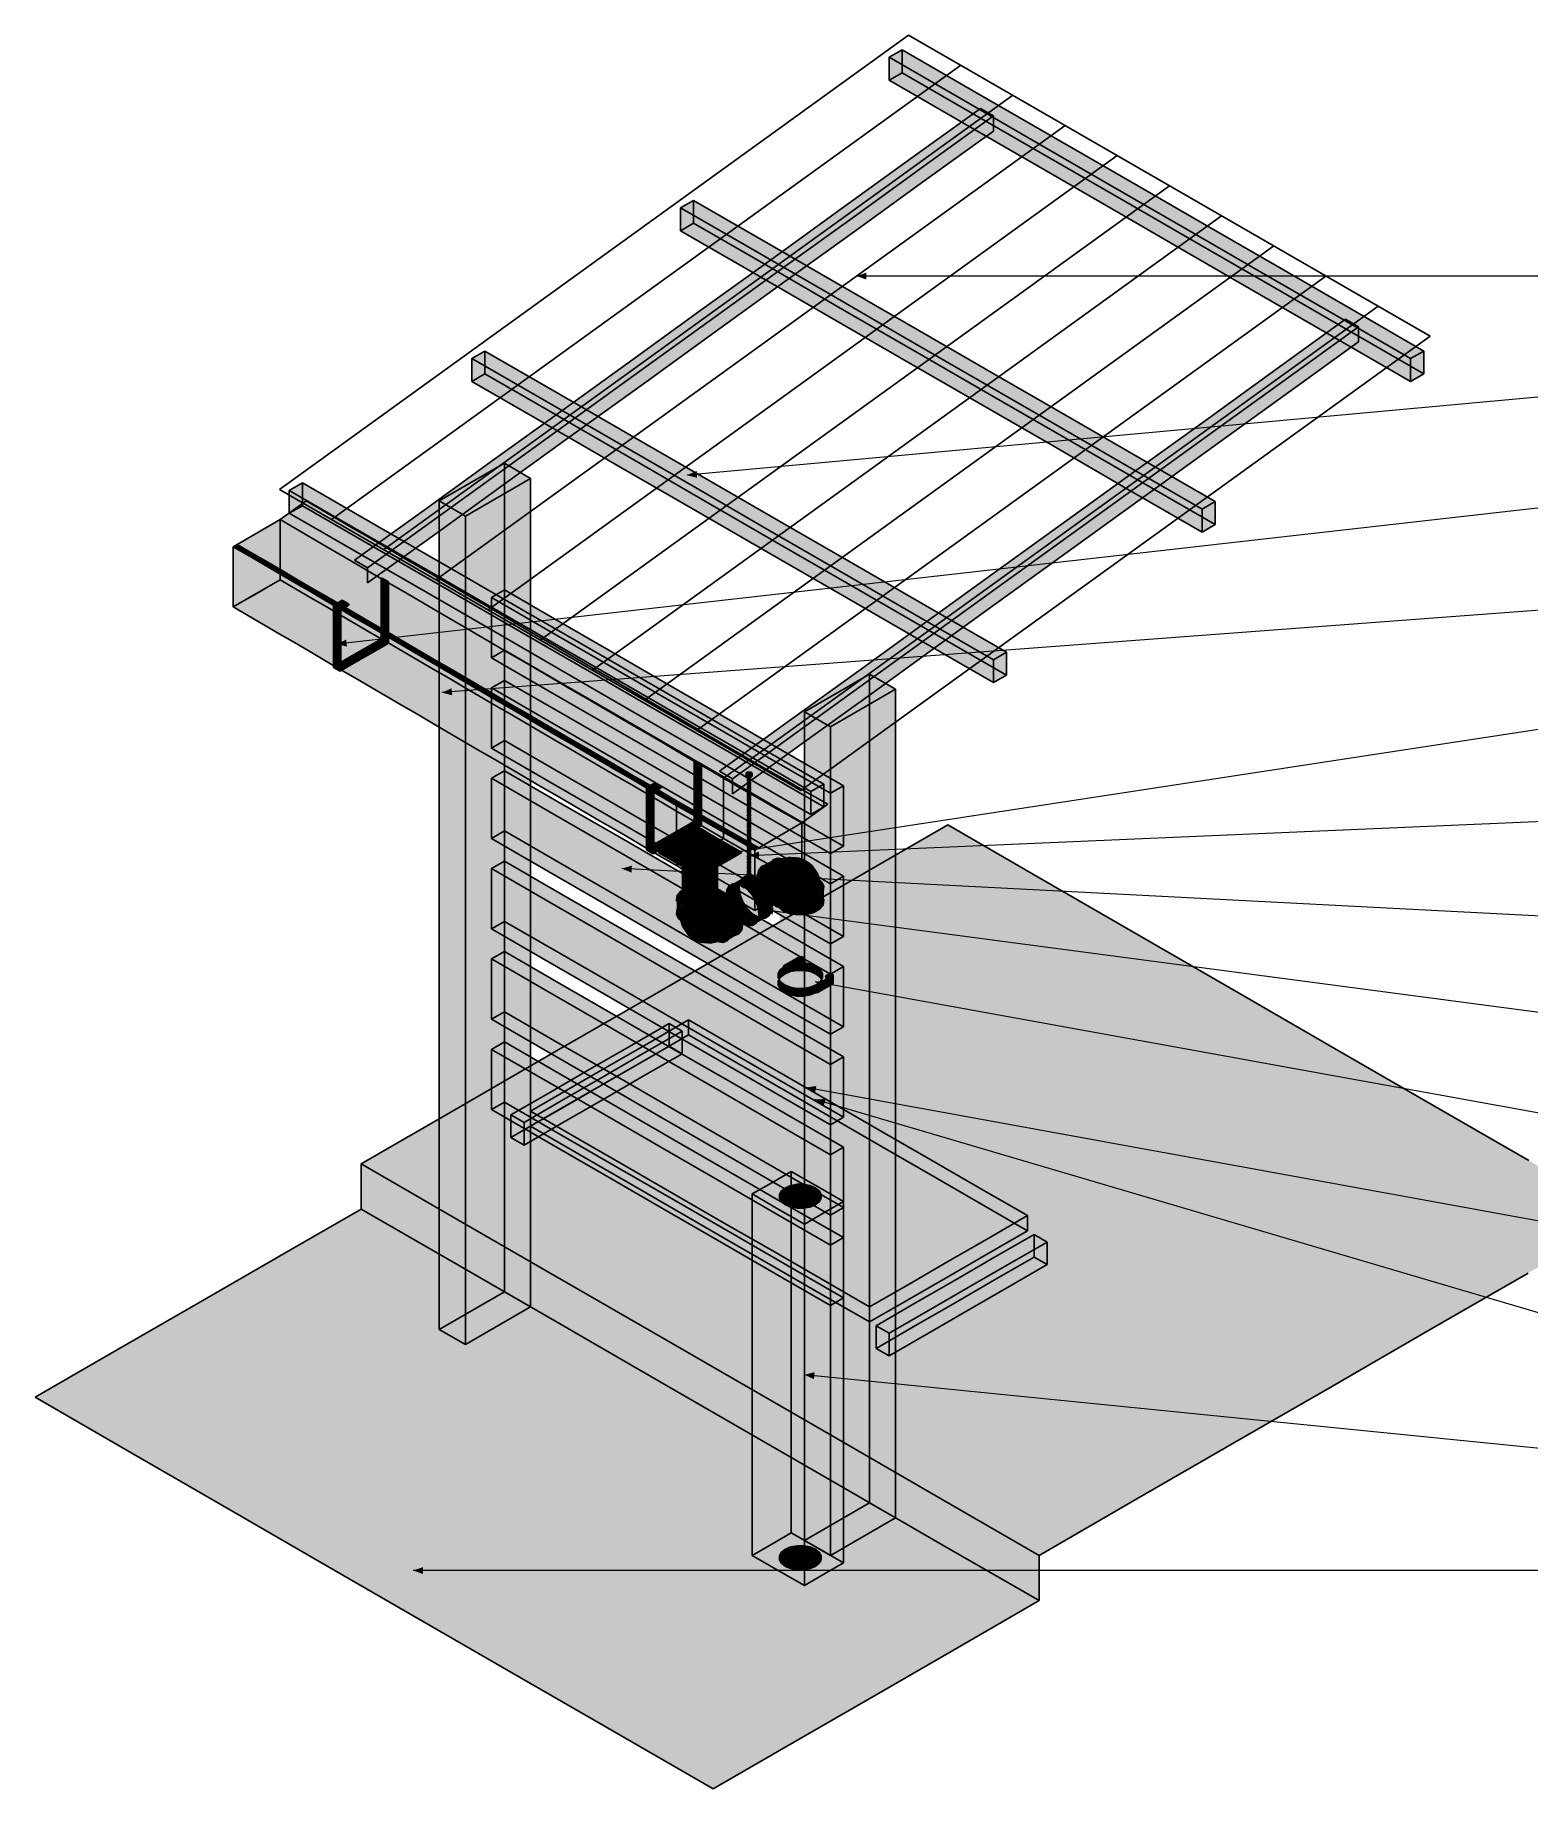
# Model space of a CAD drawing. Header units: metres. Extents: x 0 to 18.2, y -10 to 8.9.
# Drawn here: x 0.77 to 5.73, y 2.2 to 8.02 of the extents above; entities that cross this region are included whole.
import ezdxf

# ---------------------------------------------------------------- set-up
doc = ezdxf.new("R2010")
doc.units = ezdxf.units.M
doc.header["$LTSCALE"] = 0.25
doc.layers.add('ISO-ARISTAS', color=8, linetype='CONTINUOUS')
doc.layers.add('ISO-CONCRETO-SUP', color=254, linetype='CONTINUOUS', true_color=0xe8e8e8)
doc.layers.add('LLAMADAS', color=30, linetype='CONTINUOUS', lineweight=18)

msp = doc.modelspace()

# ---------------------------------------------------------------- linework, layer by layer
at = {"layer": 'ISO-ARISTAS', "color": 250}
for p, q in [((1.5853, 6.5139), (3.675, 8.022)), ((3.675, 8.022), (5.4071, 7.022)), ((3.8482, 7.922), (1.7585, 6.4139)), ((3.61, 7.9482), (3.6533, 7.9732)), ((3.61, 7.9482), (3.6533, 7.9732)), ((3.61, 7.8722), (3.61, 7.9482)), ((3.8575, 7.8054), (3.61, 7.9482)), ((3.61, 7.9482), (3.61, 7.8722)), ((3.8575, 7.8054), (3.61, 7.9482)), ((3.6533, 7.9732), (3.6533, 7.8972)), ((3.9008, 7.8304), (3.6533, 7.9732)), ((3.6533, 7.9732), (3.6533, 7.8972)), ((3.6533, 7.9732), (3.9008, 7.8304)), ((3.6533, 7.8972), (3.61, 7.8722)), ((3.61, 7.8722), (3.6533, 7.8972)), ((3.8575, 7.7294), (3.61, 7.8722)), ((3.61, 7.8722), (3.8575, 7.7294)), ((3.6533, 7.8972), (3.9008, 7.7544)), ((3.6533, 7.8972), (3.9008, 7.7544)), ((4.0214, 7.822), (1.9317, 6.3139)), ((4.1049, 7.6625), (3.8575, 7.8054)), ((4.1049, 7.6625), (3.8575, 7.8054)), ((4.1482, 7.6875), (3.9008, 7.8304)), ((3.9008, 7.8304), (4.1482, 7.6875)), ((3.6822, 7.6118), (3.9132, 7.7785)), ((3.9565, 7.7535), (3.7255, 7.5868)), ((3.7255, 7.5868), (3.9565, 7.7535)), ((3.9008, 7.7544), (4.1482, 7.6115)), ((3.9008, 7.7544), (4.1482, 7.6115)), ((3.9132, 7.7785), (3.9565, 7.7535)), ((3.9565, 7.7535), (3.9565, 7.7035)), ((4.1946, 7.722), (2.1049, 6.2139)), ((3.9565, 7.7035), (3.7255, 7.5368)), ((4.1049, 7.5865), (3.8575, 7.7294)), ((3.8575, 7.7294), (4.1049, 7.5865)), ((4.3957, 7.5447), (4.1482, 7.6875)), ((4.1482, 7.6875), (4.3957, 7.5447)), ((4.3524, 7.5197), (4.1049, 7.6625)), ((4.3524, 7.5197), (4.1049, 7.6625)), ((4.3678, 7.622), (2.2781, 6.1139)), ((3.4513, 7.4452), (3.6822, 7.6118)), ((3.7255, 7.5868), (3.4946, 7.4202)), ((3.4946, 7.4202), (3.7255, 7.5868)), ((4.3524, 7.4437), (4.1049, 7.5865)), ((4.1049, 7.5865), (4.3524, 7.4437)), ((4.1482, 7.6115), (4.3957, 7.4687)), ((4.1482, 7.6115), (4.3957, 7.4687)), ((4.541, 7.522), (2.4513, 6.0139)), ((3.7255, 7.5368), (3.4946, 7.3702)), ((4.5998, 7.3768), (4.3524, 7.5197)), ((4.5998, 7.3768), (4.3524, 7.5197)), ((4.6431, 7.4018), (4.3957, 7.5447)), ((4.3957, 7.5447), (4.6431, 7.4018)), ((2.9172, 7.4482), (2.9605, 7.4732)), ((2.9172, 7.4482), (2.9605, 7.4732)), ((2.9605, 7.4732), (2.9605, 7.3972)), ((3.208, 7.3304), (2.9605, 7.4732)), ((2.9605, 7.4732), (2.9605, 7.3972)), ((2.9605, 7.4732), (3.208, 7.3304)), ((4.3957, 7.4687), (4.6431, 7.3258)), ((4.3957, 7.4687), (4.6431, 7.3258)), ((4.7142, 7.422), (2.6245, 5.9139)), ((2.9172, 7.3722), (2.9172, 7.4482)), ((3.1647, 7.3054), (2.9172, 7.4482)), ((2.9172, 7.4482), (2.9172, 7.3722)), ((3.1647, 7.3054), (2.9172, 7.4482)), ((2.9605, 7.3972), (2.9172, 7.3722)), ((2.9172, 7.3722), (2.9605, 7.3972)), ((2.9605, 7.3972), (3.208, 7.2544)), ((2.9605, 7.3972), (3.208, 7.2544)), ((3.2203, 7.2785), (3.4513, 7.4452)), ((3.2636, 7.2535), (3.4946, 7.4202)), ((3.4946, 7.4202), (3.2636, 7.2535)), ((4.5998, 7.3008), (4.3524, 7.4437)), ((4.3524, 7.4437), (4.5998, 7.3008)), ((4.8905, 7.259), (4.6431, 7.4018)), ((4.6431, 7.4018), (4.8905, 7.259)), ((3.1647, 7.2294), (2.9172, 7.3722)), ((2.9172, 7.3722), (3.1647, 7.2294)), ((3.4946, 7.3702), (3.2636, 7.2035)), ((4.8472, 7.234), (4.5998, 7.3768)), ((4.8472, 7.234), (4.5998, 7.3768)), ((4.8874, 7.322), (2.7977, 5.8139)), ((2.9894, 7.1118), (3.2203, 7.2785)), ((3.4121, 7.1625), (3.1647, 7.3054)), ((3.4121, 7.1625), (3.1647, 7.3054)), ((3.4554, 7.1875), (3.208, 7.3304)), ((3.208, 7.3304), (3.4554, 7.1875)), ((4.8472, 7.158), (4.5998, 7.3008)), ((4.5998, 7.3008), (4.8472, 7.158)), ((4.6431, 7.3258), (4.8905, 7.183)), ((4.6431, 7.3258), (4.8905, 7.183)), ((5.0606, 7.222), (2.9709, 5.7139)), ((3.2636, 7.2535), (3.0327, 7.0868)), ((3.0327, 7.0868), (3.2636, 7.2535)), ((3.4121, 7.0865), (3.1647, 7.2294)), ((3.1647, 7.2294), (3.4121, 7.0865)), ((3.208, 7.2544), (3.4554, 7.1115)), ((3.208, 7.2544), (3.4554, 7.1115)), ((5.0947, 7.0911), (4.8472, 7.234)), ((5.0947, 7.0911), (4.8472, 7.234)), ((5.138, 7.1161), (4.8905, 7.259)), ((4.8905, 7.259), (5.138, 7.1161)), ((3.2636, 7.2035), (3.0327, 7.0368)), ((3.6595, 7.0197), (3.4121, 7.1625)), ((3.6595, 7.0197), (3.4121, 7.1625)), ((3.7028, 7.0447), (3.4554, 7.1875)), ((3.4554, 7.1875), (3.7028, 7.0447)), ((4.8905, 7.183), (5.138, 7.0401)), ((4.8905, 7.183), (5.138, 7.0401)), ((2.7585, 6.9452), (2.9894, 7.1118)), ((5.2338, 7.122), (3.1441, 5.6139)), ((3.4554, 7.1115), (3.7028, 6.9687)), ((3.4554, 7.1115), (3.7028, 6.9687)), ((5.0947, 7.0151), (4.8472, 7.158)), ((4.8472, 7.158), (5.0947, 7.0151)), ((5.3854, 6.9732), (5.138, 7.1161)), ((5.138, 7.1161), (5.3854, 6.9732)), ((3.0327, 7.0868), (2.8018, 6.9202)), ((2.8018, 6.9202), (3.0327, 7.0868)), ((3.6595, 6.9437), (3.4121, 7.0865)), ((3.4121, 7.0865), (3.6595, 6.9437)), ((3.9503, 6.9018), (3.7028, 7.0447)), ((3.7028, 7.0447), (3.9503, 6.9018)), ((4.8947, 6.9118), (5.1256, 7.0785)), ((5.1689, 7.0535), (4.938, 6.8868)), ((4.938, 6.8868), (5.1689, 7.0535)), ((5.3421, 6.9482), (5.0947, 7.0911)), ((5.3421, 6.9482), (5.0947, 7.0911)), ((5.1256, 7.0785), (5.1689, 7.0535)), ((5.1689, 7.0535), (5.1689, 7.0035)), ((3.0327, 7.0368), (2.8018, 6.8702)), ((5.4071, 7.022), (3.3173, 5.5139)), ((3.907, 6.8768), (3.6595, 7.0197)), ((3.907, 6.8768), (3.6595, 7.0197)), ((5.1689, 7.0035), (4.938, 6.8368)), ((5.3421, 6.8722), (5.0947, 7.0151)), ((5.0947, 7.0151), (5.3421, 6.8722)), ((5.138, 7.0401), (5.3854, 6.8972)), ((5.138, 7.0401), (5.3854, 6.8972)), ((2.2244, 6.9482), (2.2677, 6.9732)), ((2.2244, 6.9482), (2.2677, 6.9732)), ((2.2244, 6.8722), (2.2244, 6.9482)), ((2.4718, 6.8054), (2.2244, 6.9482)), ((2.2244, 6.9482), (2.2244, 6.8722)), ((2.4718, 6.8054), (2.2244, 6.9482)), ((2.2677, 6.9732), (2.2677, 6.8972)), ((2.5151, 6.8304), (2.2677, 6.9732)), ((2.2677, 6.9732), (2.2677, 6.8972)), ((2.2677, 6.9732), (2.5151, 6.8304)), ((2.5275, 6.7785), (2.7585, 6.9452)), ((3.907, 6.8008), (3.6595, 6.9437)), ((3.6595, 6.9437), (3.907, 6.8008)), ((3.7028, 6.9687), (3.9503, 6.8258)), ((3.7028, 6.9687), (3.9503, 6.8258)), ((5.3854, 6.9732), (5.3421, 6.9482)), ((5.3421, 6.9482), (5.3854, 6.9732)), ((5.3421, 6.8722), (5.3421, 6.9482)), ((5.3421, 6.8722), (5.3421, 6.9482)), ((5.3854, 6.8972), (5.3854, 6.9732)), ((5.3854, 6.9732), (5.3854, 6.8972)), ((2.2677, 6.8972), (2.2244, 6.8722)), ((2.2244, 6.8722), (2.2677, 6.8972)), ((2.4718, 6.7294), (2.2244, 6.8722)), ((2.2244, 6.8722), (2.4718, 6.7294)), ((2.2677, 6.8972), (2.5151, 6.7544)), ((2.2677, 6.8972), (2.5151, 6.7544)), ((2.8018, 6.9202), (2.5708, 6.7535)), ((2.5708, 6.7535), (2.8018, 6.9202)), ((2.8018, 6.8702), (2.5708, 6.7035)), ((4.1544, 6.734), (3.907, 6.8768)), ((4.1544, 6.734), (3.907, 6.8768)), ((4.1977, 6.759), (3.9503, 6.9018)), ((3.9503, 6.9018), (4.1977, 6.759)), ((4.6637, 6.7452), (4.8947, 6.9118)), ((4.938, 6.8868), (4.707, 6.7202)), ((4.707, 6.7202), (4.938, 6.8868)), ((5.3854, 6.8972), (5.3421, 6.8722)), ((5.3854, 6.8972), (5.3421, 6.8722)), ((2.7626, 6.6875), (2.5151, 6.8304)), ((2.5151, 6.8304), (2.7626, 6.6875)), ((3.9503, 6.8258), (4.1977, 6.683)), ((3.9503, 6.8258), (4.1977, 6.683)), ((4.938, 6.8368), (4.707, 6.6702)), ((2.2966, 6.6118), (2.5275, 6.7785)), ((2.7193, 6.6625), (2.4718, 6.8054)), ((2.7193, 6.6625), (2.4718, 6.8054)), ((2.5151, 6.7544), (2.7626, 6.6115)), ((2.5151, 6.7544), (2.7626, 6.6115)), ((4.1544, 6.658), (3.907, 6.8008)), ((3.907, 6.8008), (4.1544, 6.658)), ((4.4451, 6.6161), (4.1977, 6.759)), ((4.1977, 6.759), (4.4451, 6.6161)), ((2.5708, 6.7535), (2.3399, 6.5868)), ((2.3399, 6.5868), (2.5708, 6.7535)), ((2.5708, 6.7035), (2.3399, 6.5368)), ((2.7193, 6.5865), (2.4718, 6.7294)), ((2.4718, 6.7294), (2.7193, 6.5865)), ((4.4018, 6.5911), (4.1544, 6.734)), ((4.4018, 6.5911), (4.1544, 6.734)), ((4.4328, 6.5785), (4.6637, 6.7452)), ((4.707, 6.7202), (4.4761, 6.5535)), ((4.4761, 6.5535), (4.707, 6.7202)), ((2.9667, 6.5197), (2.7193, 6.6625)), ((2.9667, 6.5197), (2.7193, 6.6625)), ((3.01, 6.5447), (2.7626, 6.6875)), ((2.7626, 6.6875), (3.01, 6.5447)), ((4.4018, 6.5151), (4.1544, 6.658)), ((4.1544, 6.658), (4.4018, 6.5151)), ((4.1977, 6.683), (4.4451, 6.5401)), ((4.1977, 6.683), (4.4451, 6.5401)), ((4.707, 6.6702), (4.4761, 6.5035)), ((2.0656, 6.4452), (2.2966, 6.6118)), ((2.3399, 6.5868), (2.1089, 6.4202)), ((2.1089, 6.4202), (2.3399, 6.5868)), ((2.1162, 6.4754), (2.3327, 6.6004)), ((2.1162, 6.4754), (2.3327, 6.6004)), ((2.4193, 6.5504), (2.3327, 6.6004)), ((2.3327, 6.6004), (2.3327, 6.3253)), ((2.3327, 6.6004), (2.3327, 6.3253)), ((2.3327, 6.6004), (2.4193, 6.5504)), ((2.9667, 6.4437), (2.7193, 6.5865)), ((2.7193, 6.5865), (2.9667, 6.4437)), ((2.7626, 6.6115), (3.01, 6.4687)), ((2.7626, 6.6115), (3.01, 6.4687)), ((4.6493, 6.4482), (4.4018, 6.5911)), ((4.6493, 6.4482), (4.4018, 6.5911)), ((4.6926, 6.4732), (4.4451, 6.6161)), ((4.4451, 6.6161), (4.6926, 6.4732)), ((1.6182, 6.5107), (1.6615, 6.5357)), ((1.6182, 6.5107), (1.6615, 6.5357)), ((1.6615, 6.5357), (1.6615, 6.4597)), ((1.9089, 6.3929), (1.6615, 6.5357)), ((1.6615, 6.5357), (1.6615, 6.4597)), ((1.6615, 6.5357), (1.9089, 6.3929)), ((2.3399, 6.5368), (2.1089, 6.3702)), ((2.2028, 6.4254), (2.4193, 6.5504)), ((2.4193, 6.5504), (2.2028, 6.4254)), ((2.4193, 6.2753), (2.4193, 6.5504)), ((2.4193, 6.5504), (2.4193, 6.2753)), ((3.2575, 6.4018), (3.01, 6.5447)), ((3.01, 6.5447), (3.2575, 6.4018)), ((4.2018, 6.4118), (4.4328, 6.5785)), ((4.4761, 6.5535), (4.2451, 6.3868)), ((4.2451, 6.3868), (4.4761, 6.5535)), ((4.4451, 6.5401), (4.6926, 6.3972)), ((4.4451, 6.5401), (4.6926, 6.3972)), ((3.3173, 5.5139), (1.5853, 6.5139)), ((1.6182, 6.4347), (1.6182, 6.5107)), ((1.8656, 6.3679), (1.6182, 6.5107)), ((1.6182, 6.5107), (1.6182, 6.4347)), ((1.8656, 6.3679), (1.6182, 6.5107)), ((1.6745, 6.4755), (1.6312, 6.4445)), ((1.7252, 6.4459), (1.6745, 6.4755)), ((2.1162, 6.2003), (2.1162, 6.4754)), ((2.2028, 6.4254), (2.1162, 6.4754)), ((2.1162, 6.4754), (2.1162, 6.2003)), ((2.2028, 6.4254), (2.1162, 6.4754)), ((3.2142, 6.3768), (2.9667, 6.5197)), ((3.2142, 6.3768), (2.9667, 6.5197)), ((3.01, 6.4687), (3.2575, 6.3258)), ((3.01, 6.4687), (3.2575, 6.3258)), ((4.4761, 6.5035), (4.2451, 6.3368)), ((4.6493, 6.3722), (4.4018, 6.5151)), ((4.4018, 6.5151), (4.6493, 6.3722)), ((4.6926, 6.4732), (4.6493, 6.4482)), ((4.6493, 6.4482), (4.6926, 6.4732)), ((4.6926, 6.3972), (4.6926, 6.4732)), ((4.6926, 6.4732), (4.6926, 6.3972)), ((1.432, 6.3235), (1.5879, 6.4135)), ((1.6312, 6.4445), (1.5879, 6.4135)), ((1.6386, 6.3839), (1.5879, 6.4135)), ((1.5879, 6.4135), (1.5879, 6.3635)), ((1.5879, 6.4135), (1.6386, 6.3839)), ((1.5879, 6.4135), (1.5879, 6.2135)), ((1.6615, 6.4597), (1.6182, 6.4347)), ((1.6182, 6.4347), (1.6615, 6.4597)), ((1.8656, 6.2919), (1.6182, 6.4347)), ((1.6182, 6.4347), (1.8656, 6.2919)), ((1.6615, 6.4597), (1.9089, 6.3169)), ((1.6615, 6.4597), (1.9089, 6.3169)), ((1.776, 6.4163), (1.7252, 6.4459)), ((1.8268, 6.3867), (1.776, 6.4163)), ((1.8347, 6.2785), (2.0656, 6.4452)), ((2.1089, 6.4202), (1.878, 6.2535)), ((1.878, 6.2535), (2.1089, 6.4202)), ((2.2028, 6.1503), (2.2028, 6.4254)), ((2.2028, 6.1503), (2.2028, 6.4254)), ((3.2142, 6.3008), (2.9667, 6.4437)), ((2.9667, 6.4437), (3.2142, 6.3008)), ((3.9709, 6.2452), (4.2018, 6.4118)), ((4.6493, 6.3722), (4.6493, 6.4482)), ((4.6493, 6.3722), (4.6493, 6.4482)), ((1.5879, 6.3635), (1.5879, 6.3135)), ((1.6894, 6.3543), (1.6386, 6.3839)), ((1.6386, 6.3839), (1.6894, 6.3543)), ((1.7402, 6.3247), (1.6894, 6.3543)), ((1.6894, 6.3543), (1.7402, 6.3247)), ((1.8775, 6.3571), (1.8268, 6.3867)), ((2.1131, 6.225), (1.8656, 6.3679)), ((2.1131, 6.225), (1.8656, 6.3679)), ((1.9283, 6.3275), (1.8775, 6.3571)), ((2.1089, 6.3702), (1.878, 6.2035)), ((2.1564, 6.25), (1.9089, 6.3929)), ((1.9089, 6.3929), (2.1564, 6.25)), ((3.4616, 6.234), (3.2142, 6.3768)), ((3.4616, 6.234), (3.2142, 6.3768)), ((3.5049, 6.259), (3.2575, 6.4018)), ((3.2575, 6.4018), (3.5049, 6.259)), ((4.2451, 6.3868), (4.0142, 6.2202)), ((4.0142, 6.2202), (4.2451, 6.3868)), ((4.6926, 6.3972), (4.6493, 6.3722)), ((4.6926, 6.3972), (4.6493, 6.3722)), ((1.432, 6.3235), (1.445, 6.331)), ((1.432, 6.1235), (1.432, 6.3235)), ((1.4828, 6.2939), (1.432, 6.3235)), ((1.432, 6.3235), (1.432, 6.2735)), ((1.4828, 6.2939), (1.432, 6.3235)), ((1.445, 6.331), (1.4958, 6.3014)), ((1.5335, 6.2643), (1.4828, 6.2939)), ((1.5335, 6.2643), (1.4828, 6.2939)), ((1.4958, 6.3014), (1.5465, 6.2718)), ((1.5879, 6.3135), (1.5879, 6.2635)), ((1.7909, 6.2951), (1.7402, 6.3247)), ((1.7402, 6.3247), (1.7909, 6.2951)), ((1.8417, 6.2655), (1.7909, 6.2951)), ((1.7909, 6.2951), (1.8417, 6.2655)), ((2.1131, 6.149), (1.8656, 6.2919)), ((1.8656, 6.2919), (2.1131, 6.149)), ((1.9089, 6.3169), (2.1564, 6.174)), ((1.9089, 6.3169), (2.1564, 6.174)), ((1.9791, 6.2979), (1.9283, 6.3275)), ((2.0299, 6.2683), (1.9791, 6.2979)), ((2.3327, 6.3253), (2.3327, 6.0503)), ((2.3327, 6.3253), (2.3327, 6.0503)), ((3.4616, 6.158), (3.2142, 6.3008)), ((3.2142, 6.3008), (3.4616, 6.158)), ((3.2575, 6.3258), (3.5049, 6.183)), ((3.2575, 6.3258), (3.5049, 6.183)), ((4.2451, 6.3368), (4.0142, 6.1702)), ((1.432, 6.2735), (1.432, 6.2235)), ((1.5843, 6.2347), (1.5335, 6.2643)), ((1.5843, 6.2347), (1.5335, 6.2643)), ((1.5465, 6.2718), (1.5973, 6.2422)), ((1.6351, 6.2051), (1.5843, 6.2347)), ((1.6351, 6.2051), (1.5843, 6.2347)), ((1.5879, 6.2635), (1.5879, 6.2135)), ((1.5973, 6.2422), (1.6481, 6.2126)), ((1.878, 6.2535), (1.8347, 6.2785)), ((1.8925, 6.2359), (1.8417, 6.2655)), ((1.8417, 6.2655), (1.8925, 6.2359)), ((1.878, 6.2035), (1.878, 6.2535)), ((1.9432, 6.2063), (1.8925, 6.2359)), ((1.8925, 6.2359), (1.9432, 6.2063)), ((2.0806, 6.2387), (2.0299, 6.2683)), ((2.1314, 6.2091), (2.0806, 6.2387)), ((2.4038, 6.1072), (2.1564, 6.25)), ((2.1564, 6.25), (2.4038, 6.1072)), ((2.4193, 6.0003), (2.4193, 6.2753)), ((2.4193, 6.2753), (2.4193, 6.0003)), ((3.709, 6.0911), (3.4616, 6.234)), ((3.709, 6.0911), (3.4616, 6.234)), ((3.7523, 6.1161), (3.5049, 6.259)), ((3.5049, 6.259), (3.7523, 6.1161)), ((3.74, 6.0785), (3.9709, 6.2452)), ((1.432, 6.2235), (1.432, 6.1735)), ((1.5879, 6.2135), (1.432, 6.1235)), ((1.432, 6.1735), (1.432, 6.1235)), ((1.5099, 6.1685), (1.5489, 6.191)), ((1.5489, 6.191), (1.5879, 6.2135)), ((1.5879, 6.2135), (1.6386, 6.1839)), ((1.5879, 6.2135), (1.6386, 6.1839)), ((1.6858, 6.1755), (1.6351, 6.2051)), ((1.6858, 6.1755), (1.6351, 6.2051)), ((1.6386, 6.1839), (1.6894, 6.1543)), ((1.6386, 6.1839), (1.6894, 6.1543)), ((1.6481, 6.2126), (1.6988, 6.183)), ((1.7366, 6.1459), (1.6858, 6.1755)), ((1.7366, 6.1459), (1.6858, 6.1755)), ((1.6988, 6.183), (1.7496, 6.1534)), ((1.9233, 6.2179), (1.926, 6.2194)), ((1.9233, 6.2179), (1.926, 6.2194)), ((1.9233, 6.1888), (1.9233, 6.2179)), ((1.9453, 6.2051), (1.9233, 6.2179)), ((1.9233, 6.2179), (1.9233, 6.1888)), ((1.9453, 6.2051), (1.9233, 6.2179)), ((1.9233, 6.1598), (1.9233, 6.1888)), ((1.9233, 6.1888), (1.9233, 6.1598)), ((1.926, 6.2194), (1.926, 6.1904)), ((1.948, 6.2067), (1.926, 6.2194)), ((1.926, 6.2194), (1.926, 6.1904)), ((1.926, 6.2194), (1.948, 6.2067)), ((1.926, 6.1904), (1.926, 6.1614)), ((1.926, 6.1904), (1.926, 6.1614)), ((1.994, 6.1767), (1.9432, 6.2063)), ((1.9432, 6.2063), (1.994, 6.1767)), ((1.9453, 6.2051), (1.948, 6.2067)), ((1.948, 6.2067), (1.9453, 6.2051)), ((1.9453, 6.1761), (1.9453, 6.2051)), ((1.9453, 6.1761), (1.9453, 6.2051)), ((1.9453, 6.1471), (1.9453, 6.1761)), ((1.9453, 6.1471), (1.9453, 6.1761)), ((1.948, 6.1777), (1.948, 6.2067)), ((1.948, 6.2067), (1.948, 6.1777)), ((1.948, 6.1487), (1.948, 6.1777)), ((1.948, 6.1777), (1.948, 6.1487)), ((2.0448, 6.1471), (1.994, 6.1767)), ((1.994, 6.1767), (2.0448, 6.1471)), ((2.3605, 6.0822), (2.1131, 6.225)), ((2.3605, 6.0822), (2.1131, 6.225)), ((2.1162, 5.9253), (2.1162, 6.2003)), ((2.1162, 6.2003), (2.1162, 5.9253)), ((2.1822, 6.1795), (2.1314, 6.2091)), ((2.1564, 6.174), (2.4038, 6.0312)), ((2.1564, 6.174), (2.4038, 6.0312)), ((2.2329, 6.1499), (2.1822, 6.1795)), ((2.2894, 6.155), (2.3327, 6.18)), ((2.2894, 6.155), (2.3327, 6.18)), ((2.3327, 6.18), (2.3327, 5.98)), ((2.5203, 6.0717), (2.3327, 6.18)), ((2.3327, 6.18), (2.3327, 5.98)), ((2.3327, 6.18), (2.5203, 6.0717)), ((3.5049, 6.183), (3.7523, 6.0401)), ((3.5049, 6.183), (3.7523, 6.0401)), ((3.7833, 6.0535), (4.0142, 6.2202)), ((4.0142, 6.2202), (3.7833, 6.0535)), ((1.432, 6.1235), (1.471, 6.146)), ((1.4828, 6.0939), (1.432, 6.1235)), ((1.432, 6.1235), (1.4828, 6.0939)), ((1.471, 6.146), (1.5099, 6.1685)), ((1.6894, 6.1543), (1.7402, 6.1247)), ((1.6894, 6.1543), (1.7402, 6.1247)), ((1.7874, 6.1163), (1.7366, 6.1459)), ((1.7874, 6.1163), (1.7366, 6.1459)), ((1.7402, 6.1247), (1.7909, 6.0951)), ((1.7402, 6.1247), (1.7909, 6.0951)), ((1.7496, 6.1534), (1.8004, 6.1238)), ((1.7647, 6.1294), (1.779, 6.1377)), ((1.7647, 6.1294), (1.779, 6.1377)), ((1.779, 6.1346), (1.7647, 6.1263)), ((1.7647, 6.1263), (1.779, 6.1346)), ((1.7647, 6.1263), (1.7647, 6.1294)), ((1.7867, 6.1167), (1.7647, 6.1294)), ((1.7867, 6.1167), (1.7647, 6.1294)), ((1.7647, 6.1294), (1.7647, 6.1263)), ((1.7647, 6.1263), (1.7674, 6.1278)), ((1.7647, 6.1263), (1.7674, 6.1278)), ((1.7647, 6.0972), (1.7647, 6.1263)), ((1.7867, 6.1136), (1.7647, 6.1263)), ((1.7647, 6.1263), (1.7647, 6.0972)), ((1.7867, 6.1136), (1.7647, 6.1263)), ((1.7867, 6.1136), (1.7647, 6.1263)), ((1.7647, 6.1263), (1.7867, 6.1136)), ((1.7674, 6.1278), (1.7674, 6.0988)), ((1.7894, 6.1151), (1.7674, 6.1278)), ((1.7674, 6.1278), (1.7674, 6.0988)), ((1.7674, 6.1278), (1.7894, 6.1151)), ((1.779, 6.1377), (1.7934, 6.146)), ((1.779, 6.1377), (1.7934, 6.146)), ((1.7934, 6.1428), (1.779, 6.1346)), ((1.779, 6.1346), (1.7934, 6.1428)), ((1.801, 6.125), (1.7867, 6.1167)), ((1.7867, 6.1167), (1.801, 6.125)), ((1.801, 6.1219), (1.7867, 6.1136)), ((1.801, 6.1219), (1.7867, 6.1136)), ((1.7867, 6.1136), (1.7867, 6.1167)), ((1.7867, 6.1136), (1.7867, 6.1167)), ((1.7867, 6.1136), (1.7894, 6.1151)), ((1.7894, 6.1151), (1.7867, 6.1136)), ((1.7867, 6.0845), (1.7867, 6.1136)), ((1.7867, 6.0845), (1.7867, 6.1136)), ((1.8381, 6.0867), (1.7874, 6.1163)), ((1.8381, 6.0867), (1.7874, 6.1163)), ((1.7894, 6.0861), (1.7894, 6.1151)), ((1.7894, 6.1151), (1.7894, 6.0861)), ((1.7934, 6.146), (1.7934, 6.1428)), ((1.8154, 6.1333), (1.7934, 6.146)), ((1.7934, 6.146), (1.7934, 6.1428)), ((1.7934, 6.146), (1.8154, 6.1333)), ((1.7934, 6.1428), (1.8154, 6.1301)), ((1.7934, 6.1428), (1.8154, 6.1301)), ((1.8004, 6.1238), (1.8511, 6.0942)), ((1.8154, 6.1333), (1.801, 6.125)), ((1.801, 6.125), (1.8154, 6.1333)), ((1.8154, 6.1301), (1.801, 6.1219)), ((1.8154, 6.1301), (1.801, 6.1219)), ((1.8154, 6.1301), (1.8154, 6.1333)), ((1.8154, 6.1333), (1.8154, 6.1301)), ((1.9233, 6.1308), (1.9233, 6.1598)), ((1.9233, 6.1598), (1.9233, 6.1308)), ((1.9233, 6.1017), (1.9233, 6.1308)), ((1.9233, 6.1308), (1.9233, 6.1017)), ((1.926, 6.1614), (1.926, 6.1324)), ((1.926, 6.1614), (1.926, 6.1324)), ((1.926, 6.1324), (1.926, 6.1033)), ((1.926, 6.1324), (1.926, 6.1033)), ((1.9453, 6.1181), (1.9453, 6.1471)), ((1.9453, 6.1181), (1.9453, 6.1471)), ((1.9453, 6.089), (1.9453, 6.1181)), ((1.9453, 6.089), (1.9453, 6.1181)), ((1.948, 6.1197), (1.948, 6.1487)), ((1.948, 6.1487), (1.948, 6.1197)), ((1.948, 6.0906), (1.948, 6.1197)), ((1.948, 6.1197), (1.948, 6.0906)), ((2.0955, 6.1175), (2.0448, 6.1471)), ((2.0448, 6.1471), (2.0955, 6.1175)), ((2.1463, 6.0879), (2.0955, 6.1175)), ((2.0955, 6.1175), (2.1463, 6.0879)), ((2.3605, 6.0062), (2.1131, 6.149)), ((2.1131, 6.149), (2.3605, 6.0062)), ((2.2028, 5.8753), (2.2028, 6.1503)), ((2.2028, 5.8753), (2.2028, 6.1503)), ((2.2837, 6.1203), (2.2329, 6.1499)), ((2.3345, 6.0907), (2.2837, 6.1203)), ((2.2894, 5.955), (2.2894, 6.155)), ((2.477, 6.0467), (2.2894, 6.155)), ((2.2894, 6.155), (2.2894, 5.955)), ((2.477, 6.0467), (2.2894, 6.155)), ((3.709, 6.0151), (3.4616, 6.158)), ((3.4616, 6.158), (3.709, 6.0151)), ((3.9998, 5.9733), (3.7523, 6.1161)), ((3.7523, 6.1161), (3.9998, 5.9733)), ((4.0142, 6.1702), (3.7833, 6.0035)), ((1.5335, 6.0643), (1.4828, 6.0939)), ((1.4828, 6.0939), (1.5335, 6.0643)), ((1.5843, 6.0347), (1.5335, 6.0643)), ((1.5335, 6.0643), (1.5843, 6.0347)), ((1.7647, 6.0682), (1.7647, 6.0972)), ((1.7647, 6.0972), (1.7647, 6.0682)), ((1.7647, 6.0392), (1.7647, 6.0682)), ((1.7647, 6.0682), (1.7647, 6.0392)), ((1.7674, 6.0988), (1.7674, 6.0698)), ((1.7674, 6.0988), (1.7674, 6.0698)), ((1.7674, 6.0698), (1.7674, 6.0408)), ((1.7674, 6.0698), (1.7674, 6.0408)), ((1.7867, 6.0555), (1.7867, 6.0845)), ((1.7867, 6.0555), (1.7867, 6.0845)), ((1.7867, 6.0265), (1.7867, 6.0555)), ((1.7867, 6.0265), (1.7867, 6.0555)), ((1.7894, 6.0571), (1.7894, 6.0861)), ((1.7894, 6.0861), (1.7894, 6.0571)), ((1.7894, 6.0281), (1.7894, 6.0571)), ((1.7894, 6.0571), (1.7894, 6.0281)), ((1.7909, 6.0951), (1.8417, 6.0655)), ((1.7909, 6.0951), (1.8417, 6.0655)), ((1.8889, 6.0571), (1.8381, 6.0867)), ((1.8889, 6.0571), (1.8381, 6.0867)), ((1.8417, 6.0655), (1.8925, 6.0359)), ((1.8417, 6.0655), (1.8925, 6.0359)), ((1.8511, 6.0942), (1.9019, 6.0646)), ((1.9397, 6.0275), (1.8889, 6.0571)), ((1.9397, 6.0275), (1.8889, 6.0571)), ((1.9019, 6.0646), (1.9527, 6.035)), ((1.9233, 6.0727), (1.9233, 6.1017)), ((1.9233, 6.1017), (1.9233, 6.0727)), ((1.9233, 6.0437), (1.9233, 6.0727)), ((1.9233, 6.0727), (1.9233, 6.0437)), ((1.926, 6.1033), (1.926, 6.0743)), ((1.926, 6.1033), (1.926, 6.0743)), ((1.926, 6.0743), (1.926, 6.0453)), ((1.926, 6.0743), (1.926, 6.0453)), ((1.9453, 6.06), (1.9453, 6.089)), ((1.9453, 6.06), (1.9453, 6.089)), ((1.9453, 6.031), (1.9453, 6.06)), ((1.9453, 6.031), (1.9453, 6.06)), ((1.948, 6.0616), (1.948, 6.0906)), ((1.948, 6.0906), (1.948, 6.0616)), ((1.948, 6.0326), (1.948, 6.0616)), ((1.948, 6.0616), (1.948, 6.0326)), ((2.1971, 6.0583), (2.1463, 6.0879)), ((2.1463, 6.0879), (2.1971, 6.0583)), ((2.2478, 6.0287), (2.1971, 6.0583)), ((2.1971, 6.0583), (2.2478, 6.0287)), ((2.3852, 6.0611), (2.3345, 6.0907)), ((2.6079, 5.9393), (2.3605, 6.0822)), ((2.6079, 5.9393), (2.3605, 6.0822)), ((2.436, 6.0314), (2.3852, 6.0611)), ((2.6512, 5.9643), (2.4038, 6.1072)), ((2.4038, 6.1072), (2.6512, 5.9643)), ((2.7079, 5.9633), (2.5203, 6.0717)), ((2.5203, 6.0717), (2.7079, 5.9633)), ((3.509, 5.9118), (3.74, 6.0785)), ((3.9565, 5.9482), (3.709, 6.0911)), ((3.9565, 5.9482), (3.709, 6.0911)), ((1.6351, 6.0051), (1.5843, 6.0347)), ((1.5843, 6.0347), (1.6351, 6.0051)), ((1.6858, 5.9755), (1.6351, 6.0051)), ((1.6351, 6.0051), (1.6858, 5.9755)), ((1.7647, 6.0102), (1.7647, 6.0392)), ((1.7647, 6.0392), (1.7647, 6.0102)), ((1.7647, 5.9811), (1.7647, 6.0102)), ((1.7647, 6.0102), (1.7647, 5.9811)), ((1.7674, 6.0408), (1.7674, 6.0117)), ((1.7674, 6.0408), (1.7674, 6.0117)), ((1.7674, 6.0117), (1.7674, 5.9827)), ((1.7674, 6.0117), (1.7674, 5.9827)), ((1.7867, 5.9975), (1.7867, 6.0265)), ((1.7867, 5.9975), (1.7867, 6.0265)), ((1.7867, 5.9684), (1.7867, 5.9975)), ((1.7867, 5.9684), (1.7867, 5.9975)), ((1.7894, 5.999), (1.7894, 6.0281)), ((1.7894, 6.0281), (1.7894, 5.999)), ((1.7894, 5.97), (1.7894, 5.999)), ((1.7894, 5.999), (1.7894, 5.97)), ((1.8799, 5.9928), (1.903, 6.0061)), ((1.8799, 5.9928), (1.903, 6.0061)), ((1.903, 6.003), (1.8799, 5.9896)), ((1.8799, 5.9896), (1.903, 6.003)), ((1.8925, 6.0359), (1.9432, 6.0063)), ((1.8925, 6.0359), (1.9432, 6.0063)), ((1.903, 6.0061), (1.926, 6.0194)), ((1.903, 6.0061), (1.926, 6.0194)), ((1.926, 6.0163), (1.903, 6.003)), ((1.903, 6.003), (1.926, 6.0163)), ((1.9233, 6.0147), (1.9233, 6.0437)), ((1.9233, 6.0437), (1.9233, 6.0147)), ((1.9233, 6.0147), (1.926, 6.0163)), ((1.926, 6.0163), (1.9233, 6.0147)), ((1.9453, 6.002), (1.9233, 6.0147)), ((1.9233, 6.0147), (1.9453, 6.002)), ((1.948, 6.0067), (1.925, 5.9934)), ((1.925, 5.9934), (1.948, 6.0067)), ((1.948, 6.0036), (1.925, 5.9903)), ((1.948, 6.0036), (1.925, 5.9903)), ((1.926, 6.0453), (1.926, 6.0163)), ((1.926, 6.0453), (1.926, 6.0163)), ((1.948, 6.0067), (1.926, 6.0194)), ((1.926, 6.0194), (1.926, 6.0163)), ((1.926, 6.0194), (1.926, 6.0163)), ((1.926, 6.0194), (1.948, 6.0067)), ((1.926, 6.0163), (1.948, 6.0036)), ((1.926, 6.0163), (1.948, 6.0036)), ((1.926, 6.0163), (1.948, 6.0036)), ((1.926, 6.0163), (1.948, 6.0036)), ((1.9904, 5.9979), (1.9397, 6.0275)), ((1.9904, 5.9979), (1.9397, 6.0275)), ((1.9432, 6.0063), (1.994, 5.9767)), ((1.9432, 6.0063), (1.994, 5.9767)), ((1.9453, 6.002), (1.9453, 6.031)), ((1.9453, 6.002), (1.9453, 6.031)), ((1.948, 6.0036), (1.9453, 6.002)), ((1.948, 6.0036), (1.9453, 6.002)), ((1.948, 6.0036), (1.948, 6.0326)), ((1.948, 6.0326), (1.948, 6.0036)), ((1.948, 6.0036), (1.948, 6.0067)), ((1.948, 6.0067), (1.948, 6.0036)), ((1.9527, 6.035), (2.0034, 6.0054)), ((2.0412, 5.9683), (1.9904, 5.9979)), ((2.0412, 5.9683), (1.9904, 5.9979)), ((2.0034, 6.0054), (2.0542, 5.9758)), ((2.2986, 5.9991), (2.2478, 6.0287)), ((2.2478, 6.0287), (2.2986, 5.9991)), ((2.3494, 5.9694), (2.2986, 5.9991)), ((2.2986, 5.9991), (2.3494, 5.9694)), ((2.3327, 6.0503), (2.3327, 5.7753)), ((2.3327, 6.0503), (2.3327, 5.7753)), ((2.6079, 5.8633), (2.3605, 6.0062)), ((2.3605, 6.0062), (2.6079, 5.8633)), ((2.4038, 6.0312), (2.6512, 5.8883)), ((2.4038, 6.0312), (2.6512, 5.8883)), ((2.4193, 5.7253), (2.4193, 6.0003)), ((2.4193, 6.0003), (2.4193, 5.7253)), ((2.4868, 6.0018), (2.436, 6.0314)), ((2.6646, 5.9383), (2.477, 6.0467)), ((2.6646, 5.9383), (2.477, 6.0467)), ((2.5375, 5.9722), (2.4868, 6.0018)), ((3.7833, 6.0535), (3.5523, 5.8868)), ((3.5523, 5.8868), (3.7833, 6.0535)), ((3.7833, 6.0035), (3.5523, 5.8368)), ((3.9565, 5.8723), (3.709, 6.0151)), ((3.709, 6.0151), (3.9565, 5.8723)), ((3.7523, 6.0401), (3.9998, 5.8972)), ((3.7523, 6.0401), (3.9998, 5.8972)), ((1.7366, 5.9459), (1.6858, 5.9755)), ((1.6858, 5.9755), (1.7366, 5.9459)), ((1.7874, 5.9163), (1.7366, 5.9459)), ((1.7366, 5.9459), (1.7874, 5.9163)), ((1.7647, 5.9521), (1.7647, 5.9811)), ((1.7647, 5.9811), (1.7647, 5.9521)), ((1.7647, 5.9231), (1.7647, 5.9521)), ((1.7647, 5.9521), (1.7647, 5.9231)), ((1.7647, 5.9263), (1.7877, 5.9396)), ((1.7647, 5.9263), (1.7877, 5.9396)), ((1.7674, 5.9827), (1.7674, 5.9537)), ((1.7674, 5.9827), (1.7674, 5.9537)), ((1.7674, 5.9537), (1.7674, 5.9247)), ((1.7674, 5.9537), (1.7674, 5.9247)), ((1.7867, 5.9394), (1.7867, 5.9684)), ((1.7867, 5.9394), (1.7867, 5.9684)), ((1.7867, 5.9104), (1.7867, 5.9394)), ((1.7867, 5.9104), (1.7867, 5.9394)), ((1.7877, 5.9396), (1.8108, 5.9529)), ((1.7877, 5.9396), (1.8108, 5.9529)), ((1.8108, 5.9497), (1.7877, 5.9364)), ((1.7877, 5.9364), (1.8108, 5.9497)), ((1.7894, 5.941), (1.7894, 5.97)), ((1.7894, 5.97), (1.7894, 5.941)), ((1.7894, 5.912), (1.7894, 5.941)), ((1.7894, 5.941), (1.7894, 5.912)), ((1.8328, 5.9402), (1.8097, 5.9269)), ((1.8097, 5.9269), (1.8328, 5.9402)), ((1.8108, 5.9529), (1.8338, 5.9662)), ((1.8108, 5.9529), (1.8338, 5.9662)), ((1.8338, 5.963), (1.8108, 5.9497)), ((1.8108, 5.9497), (1.8338, 5.963)), ((1.8558, 5.9535), (1.8328, 5.9402)), ((1.8328, 5.9402), (1.8558, 5.9535)), ((1.8558, 5.9503), (1.8328, 5.937)), ((1.8558, 5.9503), (1.8328, 5.937)), ((1.8338, 5.9662), (1.8569, 5.9795)), ((1.8338, 5.9662), (1.8569, 5.9795)), ((1.8569, 5.9763), (1.8338, 5.963)), ((1.8338, 5.963), (1.8569, 5.9763)), ((1.8789, 5.9668), (1.8558, 5.9535)), ((1.8558, 5.9535), (1.8789, 5.9668)), ((1.8789, 5.9636), (1.8558, 5.9503)), ((1.8789, 5.9636), (1.8558, 5.9503)), ((1.8569, 5.9795), (1.8799, 5.9928)), ((1.8569, 5.9795), (1.8799, 5.9928)), ((1.8799, 5.9896), (1.8569, 5.9763)), ((1.8569, 5.9763), (1.8799, 5.9896)), ((1.9019, 5.9801), (1.8789, 5.9668)), ((1.8789, 5.9668), (1.9019, 5.9801)), ((1.9019, 5.9769), (1.8789, 5.9636)), ((1.9019, 5.9769), (1.8789, 5.9636)), ((1.925, 5.9934), (1.9019, 5.9801)), ((1.9019, 5.9801), (1.925, 5.9934)), ((1.925, 5.9903), (1.9019, 5.9769)), ((1.925, 5.9903), (1.9019, 5.9769)), ((1.994, 5.9767), (2.0448, 5.9471)), ((1.994, 5.9767), (2.0448, 5.9471)), ((2.092, 5.9387), (2.0412, 5.9683)), ((2.092, 5.9387), (2.0412, 5.9683)), ((2.0448, 5.9471), (2.0955, 5.9175)), ((2.0448, 5.9471), (2.0955, 5.9175)), ((2.0542, 5.9758), (2.105, 5.9462)), ((2.1427, 5.9091), (2.092, 5.9387)), ((2.1427, 5.9091), (2.092, 5.9387)), ((2.105, 5.9462), (2.1557, 5.9166)), ((2.3327, 5.98), (2.2894, 5.955)), ((2.2894, 5.955), (2.3327, 5.98)), ((2.477, 5.8467), (2.2894, 5.955)), ((2.2894, 5.955), (2.477, 5.8467)), ((2.3327, 5.98), (2.5203, 5.8717)), ((2.3327, 5.98), (2.5203, 5.8717)), ((2.4002, 5.9398), (2.3494, 5.9694)), ((2.3494, 5.9694), (2.4002, 5.9398)), ((2.4509, 5.9102), (2.4002, 5.9398)), ((2.4002, 5.9398), (2.4509, 5.9102)), ((2.5883, 5.9426), (2.5375, 5.9722)), ((2.6391, 5.913), (2.5883, 5.9426)), ((2.8554, 5.7965), (2.6079, 5.9393)), ((2.8554, 5.7965), (2.6079, 5.9393)), ((2.8987, 5.8215), (2.6512, 5.9643)), ((2.6512, 5.9643), (2.8987, 5.8215)), ((2.8956, 5.855), (2.7079, 5.9633)), ((2.7079, 5.9633), (2.8956, 5.855)), ((3.9998, 5.9733), (3.9565, 5.9482)), ((3.9565, 5.9482), (3.9998, 5.9733)), ((3.9565, 5.8723), (3.9565, 5.9482)), ((3.9565, 5.8723), (3.9565, 5.9482)), ((3.9998, 5.8972), (3.9998, 5.9733)), ((3.9998, 5.9733), (3.9998, 5.8972)), ((1.7877, 5.9364), (1.7647, 5.9231)), ((1.7647, 5.9231), (1.7877, 5.9364)), ((1.7647, 5.9231), (1.7647, 5.9263)), ((1.7867, 5.9136), (1.7647, 5.9263)), ((1.7867, 5.9136), (1.7647, 5.9263)), ((1.7647, 5.9263), (1.7647, 5.9231)), ((1.7647, 5.9231), (1.7674, 5.9247)), ((1.7674, 5.9247), (1.7647, 5.9231)), ((1.7867, 5.9104), (1.7647, 5.9231)), ((1.7647, 5.9231), (1.7867, 5.9104)), ((1.7867, 5.9104), (1.7647, 5.9231)), ((1.7647, 5.9231), (1.7867, 5.9104)), ((1.7674, 5.9247), (1.7894, 5.912)), ((1.7674, 5.9247), (1.7894, 5.912)), ((1.8097, 5.9269), (1.7867, 5.9136)), ((1.7867, 5.9136), (1.8097, 5.9269)), ((1.8097, 5.9237), (1.7867, 5.9104)), ((1.8097, 5.9237), (1.7867, 5.9104)), ((1.7867, 5.9104), (1.7867, 5.9136)), ((1.7867, 5.9104), (1.7867, 5.9136)), ((1.7894, 5.912), (1.7867, 5.9104)), ((1.7894, 5.912), (1.7867, 5.9104)), ((1.8381, 5.8867), (1.7874, 5.9163)), ((1.7874, 5.9163), (1.8381, 5.8867)), ((1.8328, 5.937), (1.8097, 5.9237)), ((1.8328, 5.937), (1.8097, 5.9237)), ((1.8889, 5.8571), (1.8381, 5.8867)), ((1.8381, 5.8867), (1.8889, 5.8571)), ((2.0955, 5.9175), (2.1463, 5.8879)), ((2.0955, 5.9175), (2.1463, 5.8879)), ((2.1162, 5.6503), (2.1162, 5.9253)), ((2.1162, 5.9253), (2.1162, 5.6503)), ((2.1935, 5.8794), (2.1427, 5.9091)), ((2.1935, 5.8794), (2.1427, 5.9091)), ((2.1463, 5.8879), (2.1971, 5.8583)), ((2.1463, 5.8879), (2.1971, 5.8583)), ((2.1557, 5.9166), (2.2065, 5.8869)), ((2.2065, 5.8869), (2.2573, 5.8573)), ((2.5017, 5.8806), (2.4509, 5.9102)), ((2.4509, 5.9102), (2.5017, 5.8806)), ((2.5525, 5.851), (2.5017, 5.8806)), ((2.5017, 5.8806), (2.5525, 5.851)), ((2.6898, 5.8834), (2.6391, 5.913)), ((2.6512, 5.8883), (2.8987, 5.7455)), ((2.6512, 5.8883), (2.8987, 5.7455)), ((2.8523, 5.83), (2.6646, 5.9383)), ((2.8523, 5.83), (2.6646, 5.9383)), ((2.7406, 5.8538), (2.6898, 5.8834)), ((3.2781, 5.7452), (3.509, 5.9118)), ((3.3214, 5.7202), (3.5523, 5.8868)), ((3.5523, 5.8868), (3.3214, 5.7202)), ((3.3286, 5.7754), (3.5451, 5.9004)), ((3.3286, 5.7754), (3.5451, 5.9004)), ((3.6317, 5.8504), (3.5451, 5.9004)), ((3.5451, 5.9004), (3.5451, 5.6253)), ((3.5451, 5.9004), (3.5451, 5.6253)), ((3.5451, 5.9004), (3.6317, 5.8504)), ((3.9998, 5.8972), (3.9565, 5.8723)), ((3.9998, 5.8972), (3.9565, 5.8723)), ((1.9397, 5.8275), (1.8889, 5.8571)), ((1.8889, 5.8571), (1.9397, 5.8275)), ((1.9904, 5.7979), (1.9397, 5.8275)), ((1.9397, 5.8275), (1.9904, 5.7979)), ((2.2443, 5.8498), (2.1935, 5.8794)), ((2.2443, 5.8498), (2.1935, 5.8794)), ((2.1971, 5.8583), (2.2478, 5.8287)), ((2.1971, 5.8583), (2.2478, 5.8287)), ((2.2028, 5.6003), (2.2028, 5.8753)), ((2.2028, 5.6003), (2.2028, 5.8753)), ((2.295, 5.8202), (2.2443, 5.8498)), ((2.295, 5.8202), (2.2443, 5.8498)), ((2.2478, 5.8287), (2.2986, 5.7991)), ((2.2478, 5.8287), (2.2986, 5.7991)), ((2.2573, 5.8573), (2.308, 5.8277)), ((2.2894, 5.855), (2.3327, 5.88)), ((2.2894, 5.855), (2.3327, 5.88)), ((2.2894, 5.655), (2.2894, 5.855)), ((2.477, 5.7467), (2.2894, 5.855)), ((2.2894, 5.855), (2.2894, 5.655)), ((2.477, 5.7467), (2.2894, 5.855)), ((2.308, 5.8277), (2.3588, 5.7981)), ((2.3327, 5.88), (2.3327, 5.68)), ((2.5203, 5.7717), (2.3327, 5.88)), ((2.3327, 5.88), (2.3327, 5.68)), ((2.3327, 5.88), (2.5203, 5.7717)), ((2.6646, 5.7383), (2.477, 5.8467)), ((2.477, 5.8467), (2.6646, 5.7383)), ((2.5203, 5.8717), (2.7079, 5.7633)), ((2.5203, 5.8717), (2.7079, 5.7633)), ((2.6032, 5.8214), (2.5525, 5.851)), ((2.5525, 5.851), (2.6032, 5.8214)), ((2.8554, 5.7205), (2.6079, 5.8633)), ((2.6079, 5.8633), (2.8554, 5.7205)), ((2.7914, 5.8242), (2.7406, 5.8538)), ((2.8421, 5.7946), (2.7914, 5.8242)), ((3.0399, 5.7217), (2.8523, 5.83)), ((3.0399, 5.7217), (2.8523, 5.83)), ((3.0832, 5.7467), (2.8956, 5.855)), ((2.8956, 5.855), (3.0832, 5.7467)), ((3.5523, 5.8368), (3.3214, 5.6702)), ((3.4152, 5.7254), (3.6317, 5.8504)), ((3.6317, 5.8504), (3.4152, 5.7254)), ((3.6317, 5.5753), (3.6317, 5.8504)), ((3.6317, 5.8504), (3.6317, 5.5753)), ((2.0412, 5.7683), (1.9904, 5.7979)), ((1.9904, 5.7979), (2.0412, 5.7683)), ((2.092, 5.7387), (2.0412, 5.7683)), ((2.0412, 5.7683), (2.092, 5.7387)), ((2.3458, 5.7906), (2.295, 5.8202)), ((2.3458, 5.7906), (2.295, 5.8202)), ((2.2986, 5.7991), (2.3494, 5.7694)), ((2.2986, 5.7991), (2.3494, 5.7694)), ((2.3327, 5.7753), (2.3327, 5.5002)), ((2.3327, 5.7753), (2.3327, 5.5002)), ((2.3966, 5.761), (2.3458, 5.7906)), ((2.3966, 5.761), (2.3458, 5.7906)), ((2.3494, 5.7694), (2.4002, 5.7398)), ((2.3494, 5.7694), (2.4002, 5.7398)), ((2.3588, 5.7981), (2.4096, 5.7685)), ((2.4096, 5.7685), (2.4603, 5.7389)), ((2.7079, 5.6633), (2.5203, 5.7717)), ((2.5203, 5.7717), (2.7079, 5.6633)), ((2.654, 5.7918), (2.6032, 5.8214)), ((2.6032, 5.8214), (2.654, 5.7918)), ((2.7048, 5.7622), (2.654, 5.7918)), ((2.654, 5.7918), (2.7048, 5.7622)), ((2.8929, 5.765), (2.8421, 5.7946)), ((3.1028, 5.6536), (2.8554, 5.7965)), ((3.1028, 5.6536), (2.8554, 5.7965)), ((2.9437, 5.7354), (2.8929, 5.765)), ((3.1461, 5.6786), (2.8987, 5.8215)), ((2.8987, 5.8215), (3.1461, 5.6786)), ((3.3286, 5.5003), (3.3286, 5.7754)), ((3.4152, 5.7254), (3.3286, 5.7754)), ((3.3286, 5.7754), (3.3286, 5.5003)), ((3.4152, 5.7254), (3.3286, 5.7754)), ((2.1427, 5.7091), (2.092, 5.7387)), ((2.092, 5.7387), (2.1427, 5.7091)), ((2.1935, 5.6794), (2.1427, 5.7091)), ((2.1427, 5.7091), (2.1935, 5.6794)), ((2.4473, 5.7314), (2.3966, 5.761)), ((2.4473, 5.7314), (2.3966, 5.761)), ((2.4002, 5.7398), (2.4509, 5.7102)), ((2.4002, 5.7398), (2.4509, 5.7102)), ((2.4193, 5.4502), (2.4193, 5.7253)), ((2.4193, 5.7253), (2.4193, 5.4502)), ((2.4981, 5.7018), (2.4473, 5.7314)), ((2.4981, 5.7018), (2.4473, 5.7314)), ((2.4509, 5.7102), (2.5017, 5.6806)), ((2.4509, 5.7102), (2.5017, 5.6806)), ((2.4603, 5.7389), (2.5111, 5.7093)), ((2.6646, 5.6383), (2.477, 5.7467)), ((2.6646, 5.6383), (2.477, 5.7467)), ((2.5111, 5.7093), (2.5619, 5.6797)), ((2.8523, 5.63), (2.6646, 5.7383)), ((2.6646, 5.7383), (2.8523, 5.63)), ((2.7555, 5.7326), (2.7048, 5.7622)), ((2.7048, 5.7622), (2.7555, 5.7326)), ((2.7079, 5.7633), (2.8956, 5.655)), ((2.7079, 5.7633), (2.8956, 5.655)), ((2.8063, 5.703), (2.7555, 5.7326)), ((2.7555, 5.7326), (2.8063, 5.703)), ((3.1028, 5.5776), (2.8554, 5.7205)), ((2.8554, 5.7205), (3.1028, 5.5776)), ((2.8987, 5.7455), (3.1461, 5.6026)), ((2.8987, 5.7455), (3.1461, 5.6026)), ((2.9944, 5.7058), (2.9437, 5.7354)), ((3.0452, 5.6762), (2.9944, 5.7058)), ((3.2276, 5.6133), (3.0399, 5.7217)), ((3.2276, 5.6133), (3.0399, 5.7217)), ((3.0471, 5.5785), (3.2781, 5.7452)), ((3.2709, 5.6383), (3.0832, 5.7467)), ((3.0832, 5.7467), (3.2709, 5.6383)), ((3.3214, 5.7202), (3.0904, 5.5535)), ((3.0904, 5.5535), (3.3214, 5.7202)), ((3.4152, 5.4503), (3.4152, 5.7254)), ((3.4152, 5.4503), (3.4152, 5.7254)), ((2.1162, 5.3752), (2.1162, 5.6503)), ((2.1162, 5.6503), (2.1162, 5.3752)), ((2.2443, 5.6498), (2.1935, 5.6794)), ((2.1935, 5.6794), (2.2443, 5.6498)), ((2.295, 5.6202), (2.2443, 5.6498)), ((2.2443, 5.6498), (2.295, 5.6202)), ((2.3327, 5.68), (2.2894, 5.655)), ((2.2894, 5.655), (2.3327, 5.68)), ((2.477, 5.5467), (2.2894, 5.655)), ((2.2894, 5.655), (2.477, 5.5467)), ((2.3327, 5.68), (2.5203, 5.5717)), ((2.3327, 5.68), (2.5203, 5.5717)), ((2.5489, 5.6722), (2.4981, 5.7018)), ((2.5489, 5.6722), (2.4981, 5.7018)), ((2.5017, 5.6806), (2.5525, 5.651)), ((2.5017, 5.6806), (2.5525, 5.651)), ((2.5996, 5.6426), (2.5489, 5.6722)), ((2.5996, 5.6426), (2.5489, 5.6722)), ((2.5525, 5.651), (2.6032, 5.6214)), ((2.5525, 5.651), (2.6032, 5.6214)), ((2.5619, 5.6797), (2.6126, 5.6501)), ((2.6126, 5.6501), (2.6634, 5.6205)), ((2.8956, 5.555), (2.7079, 5.6633)), ((2.7079, 5.6633), (2.8956, 5.555)), ((2.8571, 5.6734), (2.8063, 5.703)), ((2.8063, 5.703), (2.8571, 5.6734)), ((2.9078, 5.6438), (2.8571, 5.6734)), ((2.8571, 5.6734), (2.9078, 5.6438)), ((2.8956, 5.655), (3.0832, 5.5467)), ((2.8956, 5.655), (3.0832, 5.5467)), ((3.096, 5.6466), (3.0452, 5.6762)), ((3.3214, 5.6702), (3.0904, 5.5035)), ((3.3502, 5.5107), (3.1028, 5.6536)), ((3.3502, 5.5107), (3.1028, 5.6536)), ((3.3935, 5.5358), (3.1461, 5.6786)), ((3.1461, 5.6786), (3.3935, 5.5358)), ((2.2028, 5.3252), (2.2028, 5.6003)), ((2.2028, 5.3252), (2.2028, 5.6003)), ((2.3458, 5.5906), (2.295, 5.6202)), ((2.295, 5.6202), (2.3458, 5.5906)), ((2.3966, 5.561), (2.3458, 5.5906)), ((2.3458, 5.5906), (2.3966, 5.561)), ((2.6504, 5.613), (2.5996, 5.6426)), ((2.6504, 5.613), (2.5996, 5.6426)), ((2.6032, 5.6214), (2.654, 5.5918)), ((2.6032, 5.6214), (2.654, 5.5918)), ((2.7012, 5.5834), (2.6504, 5.613)), ((2.7012, 5.5834), (2.6504, 5.613)), ((2.654, 5.5918), (2.7048, 5.5622)), ((2.654, 5.5918), (2.7048, 5.5622)), ((2.6634, 5.6205), (2.7142, 5.5909)), ((2.8523, 5.53), (2.6646, 5.6383)), ((2.8523, 5.53), (2.6646, 5.6383)), ((2.7142, 5.5909), (2.7649, 5.5613)), ((3.0399, 5.5217), (2.8523, 5.63)), ((2.8523, 5.63), (3.0399, 5.5217)), ((2.9586, 5.6142), (2.9078, 5.6438)), ((2.9078, 5.6438), (2.9586, 5.6142)), ((3.0094, 5.5846), (2.9586, 5.6142)), ((2.9586, 5.6142), (3.0094, 5.5846)), ((2.9625, 5.6119), (2.9653, 5.6134)), ((2.9625, 5.6119), (2.9653, 5.6134)), ((2.9625, 5.5828), (2.9625, 5.6119)), ((2.9845, 5.5991), (2.9625, 5.6119)), ((2.9625, 5.6119), (2.9625, 5.5828)), ((2.9845, 5.5991), (2.9625, 5.6119)), ((2.9653, 5.6134), (2.9653, 5.5844)), ((2.9873, 5.6007), (2.9653, 5.6134)), ((2.9653, 5.6134), (2.9653, 5.5844)), ((2.9653, 5.6134), (2.9873, 5.6007)), ((2.9845, 5.5991), (2.9873, 5.6007)), ((2.9873, 5.6007), (2.9845, 5.5991)), ((2.9845, 5.5701), (2.9845, 5.5991)), ((2.9845, 5.5701), (2.9845, 5.5991)), ((2.9873, 5.5717), (2.9873, 5.6007)), ((2.9873, 5.6007), (2.9873, 5.5717)), ((3.1467, 5.617), (3.096, 5.6466)), ((3.1034, 5.586), (3.1467, 5.617)), ((3.1467, 5.617), (3.1034, 5.586)), ((3.1461, 5.6026), (3.3935, 5.4597)), ((3.1461, 5.6026), (3.3935, 5.4597)), ((3.19, 5.5922), (3.1467, 5.617)), ((3.2333, 5.5675), (3.19, 5.5922)), ((3.4152, 5.505), (3.2276, 5.6133)), ((3.4152, 5.505), (3.2276, 5.6133)), ((3.4585, 5.53), (3.2709, 5.6383)), ((3.2709, 5.6383), (3.4585, 5.53)), ((3.5451, 5.6253), (3.5451, 5.3503)), ((3.5451, 5.6253), (3.5451, 5.3503)), ((2.2894, 5.555), (2.3327, 5.58)), ((2.2894, 5.555), (2.3327, 5.58)), ((2.2894, 5.355), (2.2894, 5.555)), ((2.477, 5.4467), (2.2894, 5.555)), ((2.2894, 5.555), (2.2894, 5.355)), ((2.477, 5.4467), (2.2894, 5.555)), ((2.3327, 5.58), (2.3327, 5.38)), ((2.5203, 5.4717), (2.3327, 5.58)), ((2.3327, 5.58), (2.3327, 5.38)), ((2.3327, 5.58), (2.5203, 5.4717)), ((2.4473, 5.5314), (2.3966, 5.561)), ((2.3966, 5.561), (2.4473, 5.5314)), ((2.4981, 5.5018), (2.4473, 5.5314)), ((2.4473, 5.5314), (2.4981, 5.5018)), ((2.6646, 5.4383), (2.477, 5.5467)), ((2.477, 5.5467), (2.6646, 5.4383)), ((2.5203, 5.5717), (2.7079, 5.4633)), ((2.5203, 5.5717), (2.7079, 5.4633)), ((2.7519, 5.5538), (2.7012, 5.5834)), ((2.7519, 5.5538), (2.7012, 5.5834)), ((2.7048, 5.5622), (2.7555, 5.5326)), ((2.7048, 5.5622), (2.7555, 5.5326)), ((2.8027, 5.5242), (2.7519, 5.5538)), ((2.8027, 5.5242), (2.7519, 5.5538)), ((2.7555, 5.5326), (2.8063, 5.503)), ((2.7555, 5.5326), (2.8063, 5.503)), ((2.7649, 5.5613), (2.8157, 5.5317)), ((2.8039, 5.5234), (2.8183, 5.5317)), ((2.8039, 5.5234), (2.8183, 5.5317)), ((2.8157, 5.5317), (2.8665, 5.5021)), ((2.8183, 5.5317), (2.8326, 5.54)), ((2.8183, 5.5317), (2.8326, 5.54)), ((2.8326, 5.5368), (2.8183, 5.5286)), ((2.8183, 5.5286), (2.8326, 5.5368)), ((2.8326, 5.54), (2.8326, 5.5368)), ((2.8546, 5.5273), (2.8326, 5.54)), ((2.8326, 5.54), (2.8326, 5.5368)), ((2.8326, 5.54), (2.8546, 5.5273)), ((2.8326, 5.5368), (2.8546, 5.5242)), ((2.8326, 5.5368), (2.8546, 5.5242)), ((3.0832, 5.4467), (2.8956, 5.555)), ((2.8956, 5.555), (3.0832, 5.4467)), ((2.9625, 5.5538), (2.9625, 5.5828)), ((2.9625, 5.5828), (2.9625, 5.5538)), ((2.9625, 5.5248), (2.9625, 5.5538)), ((2.9625, 5.5538), (2.9625, 5.5248)), ((2.9653, 5.5844), (2.9653, 5.5554)), ((2.9653, 5.5844), (2.9653, 5.5554)), ((2.9653, 5.5554), (2.9653, 5.5264)), ((2.9653, 5.5554), (2.9653, 5.5264)), ((2.9845, 5.5411), (2.9845, 5.5701)), ((2.9845, 5.5411), (2.9845, 5.5701)), ((2.9845, 5.5121), (2.9845, 5.5411)), ((2.9845, 5.5121), (2.9845, 5.5411)), ((2.9873, 5.5427), (2.9873, 5.5717)), ((2.9873, 5.5717), (2.9873, 5.5427)), ((2.9873, 5.5137), (2.9873, 5.5427)), ((2.9873, 5.5427), (2.9873, 5.5137)), ((3.0601, 5.555), (3.0094, 5.5846)), ((3.0094, 5.5846), (3.0601, 5.555)), ((3.0904, 5.5535), (3.0471, 5.5785)), ((3.0601, 5.555), (3.1034, 5.586)), ((3.1034, 5.586), (3.0601, 5.555)), ((3.0601, 5.505), (3.0601, 5.555)), ((3.1034, 5.5303), (3.0601, 5.555)), ((3.0601, 5.555), (3.0601, 5.505)), ((3.0601, 5.555), (3.1034, 5.5303)), ((3.0832, 5.5467), (3.2709, 5.4383)), ((3.0832, 5.5467), (3.2709, 5.4383)), ((3.0904, 5.5035), (3.0904, 5.5535)), ((3.3502, 5.4347), (3.1028, 5.5776)), ((3.1028, 5.5776), (3.3502, 5.4347)), ((3.1424, 5.5766), (3.1352, 5.5725)), ((3.1352, 5.5725), (3.1424, 5.5766)), ((3.1352, 5.5725), (3.1352, 5.5645)), ((3.1352, 5.5645), (3.1352, 5.5725)), ((3.1352, 5.5725), (3.1378, 5.5669)), ((3.1378, 5.5669), (3.1352, 5.5725)), ((3.1352, 5.5645), (3.1424, 5.5686)), ((3.1352, 5.5645), (3.1424, 5.5686)), ((3.1378, 5.5589), (3.1352, 5.5645)), ((3.1378, 5.5589), (3.1352, 5.5645)), ((3.1378, 5.5669), (3.1378, 5.5589)), ((3.1476, 5.5654), (3.1378, 5.5669)), ((3.1378, 5.5589), (3.1378, 5.5669)), ((3.1378, 5.5669), (3.1476, 5.5654)), ((3.1476, 5.5574), (3.1378, 5.5589)), ((3.1476, 5.5574), (3.1378, 5.5589)), ((3.1408, 5.5734), (3.1391, 5.571)), ((3.1391, 5.571), (3.1408, 5.5734)), ((3.1391, 5.569), (3.1408, 5.5714)), ((3.1391, 5.571), (3.1408, 5.5686)), ((3.1408, 5.5686), (3.1391, 5.571)), ((3.1408, 5.5666), (3.1391, 5.569)), ((3.1391, 5.565), (3.1408, 5.5674)), ((3.1408, 5.5626), (3.1391, 5.565)), ((3.1391, 5.561), (3.1408, 5.5634)), ((3.1408, 5.5586), (3.1391, 5.561)), ((3.1391, 5.557), (3.1408, 5.5594)), ((3.1408, 5.5546), (3.1391, 5.557)), ((3.1391, 5.553), (3.1408, 5.5554)), ((3.1408, 5.5506), (3.1391, 5.553)), ((3.1391, 5.549), (3.1408, 5.5514)), ((3.1408, 5.5466), (3.1391, 5.549)), ((3.1391, 5.545), (3.1408, 5.5474)), ((3.1408, 5.5426), (3.1391, 5.545)), ((3.1391, 5.541), (3.1408, 5.5434)), ((3.1408, 5.5386), (3.1391, 5.541)), ((3.1391, 5.537), (3.1408, 5.5394)), ((3.1408, 5.5346), (3.1391, 5.537)), ((3.1391, 5.533), (3.1408, 5.5354)), ((3.1408, 5.5306), (3.1391, 5.533)), ((3.1391, 5.529), (3.1408, 5.5314)), ((3.145, 5.5744), (3.1408, 5.5734)), ((3.1408, 5.5734), (3.145, 5.5744)), ((3.1408, 5.5714), (3.145, 5.5724)), ((3.1408, 5.5686), (3.145, 5.5676)), ((3.145, 5.5676), (3.1408, 5.5686)), ((3.1408, 5.5674), (3.145, 5.5684)), ((3.145, 5.5656), (3.1408, 5.5666)), ((3.1408, 5.5634), (3.145, 5.5644)), ((3.145, 5.5616), (3.1408, 5.5626)), ((3.1408, 5.5594), (3.145, 5.5604)), ((3.145, 5.5576), (3.1408, 5.5586)), ((3.1408, 5.5554), (3.145, 5.5564)), ((3.145, 5.5536), (3.1408, 5.5546)), ((3.1408, 5.5514), (3.145, 5.5524)), ((3.145, 5.5496), (3.1408, 5.5506)), ((3.1408, 5.5474), (3.145, 5.5484)), ((3.145, 5.5456), (3.1408, 5.5466)), ((3.1408, 5.5434), (3.145, 5.5444)), ((3.145, 5.5416), (3.1408, 5.5426)), ((3.1408, 5.5394), (3.145, 5.5404)), ((3.145, 5.5376), (3.1408, 5.5386)), ((3.1408, 5.5354), (3.145, 5.5364)), ((3.145, 5.5336), (3.1408, 5.5346)), ((3.1408, 5.5314), (3.145, 5.5324)), ((3.1521, 5.5751), (3.1424, 5.5766)), ((3.1424, 5.5766), (3.1424, 5.5686)), ((3.1424, 5.5686), (3.1424, 5.5766)), ((3.1424, 5.5766), (3.1521, 5.5751)), ((3.1424, 5.5686), (3.1521, 5.5671)), ((3.1424, 5.5686), (3.1521, 5.5671)), ((3.1491, 5.5734), (3.145, 5.5744)), ((3.145, 5.5744), (3.1491, 5.5734)), ((3.145, 5.5724), (3.1491, 5.5714)), ((3.145, 5.5676), (3.1491, 5.5686)), ((3.1491, 5.5686), (3.145, 5.5676)), ((3.145, 5.5684), (3.1491, 5.5674)), ((3.1491, 5.5666), (3.145, 5.5656)), ((3.145, 5.5644), (3.1491, 5.5634)), ((3.1491, 5.5626), (3.145, 5.5616)), ((3.145, 5.5604), (3.1491, 5.5594)), ((3.1491, 5.5586), (3.145, 5.5576)), ((3.145, 5.5564), (3.1491, 5.5554)), ((3.1491, 5.5546), (3.145, 5.5536)), ((3.145, 5.5524), (3.1491, 5.5514)), ((3.1491, 5.5506), (3.145, 5.5496)), ((3.145, 5.5484), (3.1491, 5.5474)), ((3.1491, 5.5466), (3.145, 5.5456)), ((3.145, 5.5444), (3.1491, 5.5434)), ((3.1491, 5.5426), (3.145, 5.5416)), ((3.145, 5.5404), (3.1491, 5.5394)), ((3.1491, 5.5386), (3.145, 5.5376)), ((3.145, 5.5364), (3.1491, 5.5354)), ((3.1491, 5.5346), (3.145, 5.5336)), ((3.145, 5.5324), (3.1491, 5.5314)), ((3.1548, 5.5695), (3.1476, 5.5654)), ((3.1476, 5.5654), (3.1548, 5.5695)), ((3.1476, 5.5574), (3.1476, 5.5654)), ((3.1476, 5.5654), (3.1476, 5.5574)), ((3.1548, 5.5615), (3.1476, 5.5574)), ((3.1548, 5.5615), (3.1476, 5.5574)), ((3.1509, 5.571), (3.1491, 5.5734)), ((3.1491, 5.5734), (3.1509, 5.571)), ((3.1491, 5.5714), (3.1509, 5.569)), ((3.1491, 5.5686), (3.1509, 5.571)), ((3.1509, 5.571), (3.1491, 5.5686)), ((3.1509, 5.569), (3.1491, 5.5666)), ((3.1491, 5.5674), (3.1509, 5.565)), ((3.1509, 5.565), (3.1491, 5.5626)), ((3.1491, 5.5634), (3.1509, 5.561)), ((3.1509, 5.561), (3.1491, 5.5586)), ((3.1491, 5.5594), (3.1509, 5.557)), ((3.1509, 5.557), (3.1491, 5.5546)), ((3.1491, 5.5554), (3.1509, 5.553)), ((3.1509, 5.553), (3.1491, 5.5506)), ((3.1491, 5.5514), (3.1509, 5.549)), ((3.1509, 5.549), (3.1491, 5.5466)), ((3.1491, 5.5474), (3.1509, 5.545)), ((3.1509, 5.545), (3.1491, 5.5426)), ((3.1491, 5.5434), (3.1509, 5.541)), ((3.1509, 5.541), (3.1491, 5.5386)), ((3.1491, 5.5394), (3.1509, 5.537)), ((3.1509, 5.537), (3.1491, 5.5346)), ((3.1491, 5.5354), (3.1509, 5.533)), ((3.1509, 5.533), (3.1491, 5.5306)), ((3.1491, 5.5314), (3.1509, 5.529)), ((3.1521, 5.5671), (3.1521, 5.5751)), ((3.1548, 5.5695), (3.1521, 5.5751)), ((3.1521, 5.5751), (3.1521, 5.5671)), ((3.1521, 5.5751), (3.1548, 5.5695)), ((3.1521, 5.5671), (3.1548, 5.5615)), ((3.1521, 5.5671), (3.1548, 5.5615)), ((3.1548, 5.5615), (3.1548, 5.5695)), ((3.1548, 5.5695), (3.1548, 5.5615)), ((3.2766, 5.5427), (3.2333, 5.5675)), ((3.3199, 5.518), (3.2766, 5.5427)), ((3.3935, 5.5358), (3.3502, 5.5107)), ((3.3502, 5.5107), (3.3935, 5.5358)), ((3.3935, 5.4597), (3.3935, 5.5358)), ((3.3935, 5.5358), (3.3935, 5.4597)), ((3.6317, 5.3003), (3.6317, 5.5753)), ((3.6317, 5.5753), (3.6317, 5.3003)), ((2.3327, 5.5002), (2.3327, 5.2252)), ((2.3327, 5.5002), (2.3327, 5.2252)), ((2.5489, 5.4722), (2.4981, 5.5018)), ((2.4981, 5.5018), (2.5489, 5.4722)), ((2.8535, 5.4946), (2.8027, 5.5242)), ((2.8535, 5.4946), (2.8027, 5.5242)), ((2.8183, 5.5286), (2.8039, 5.5203)), ((2.8039, 5.5203), (2.8183, 5.5286)), ((2.8039, 5.5203), (2.8039, 5.5234)), ((2.8259, 5.5107), (2.8039, 5.5234)), ((2.8259, 5.5107), (2.8039, 5.5234)), ((2.8039, 5.5234), (2.8039, 5.5203)), ((2.8039, 5.5203), (2.8066, 5.5219)), ((2.8039, 5.5203), (2.8066, 5.5219)), ((2.8039, 5.4912), (2.8039, 5.5203)), ((2.8259, 5.5076), (2.8039, 5.5203)), ((2.8039, 5.5203), (2.8039, 5.4912)), ((2.8259, 5.5076), (2.8039, 5.5203)), ((2.8259, 5.5076), (2.8039, 5.5203)), ((2.8039, 5.5203), (2.8259, 5.5076)), ((2.8039, 5.4622), (2.8039, 5.4912)), ((2.8039, 5.4912), (2.8039, 5.4622)), ((2.8063, 5.503), (2.8571, 5.4734)), ((2.8063, 5.503), (2.8571, 5.4734)), ((2.8066, 5.5219), (2.8066, 5.4928)), ((2.8286, 5.5091), (2.8066, 5.5219)), ((2.8066, 5.5219), (2.8066, 5.4928)), ((2.8066, 5.5219), (2.8286, 5.5091)), ((2.8066, 5.4928), (2.8066, 5.4638)), ((2.8066, 5.4928), (2.8066, 5.4638)), ((2.8402, 5.519), (2.8259, 5.5107)), ((2.8259, 5.5107), (2.8402, 5.519)), ((2.8402, 5.5159), (2.8259, 5.5076)), ((2.8402, 5.5159), (2.8259, 5.5076)), ((2.8259, 5.5076), (2.8259, 5.5107)), ((2.8259, 5.5076), (2.8259, 5.5107)), ((2.8259, 5.5076), (2.8286, 5.5091)), ((2.8286, 5.5091), (2.8259, 5.5076)), ((2.8259, 5.4785), (2.8259, 5.5076)), ((2.8259, 5.4785), (2.8259, 5.5076)), ((2.8259, 5.4495), (2.8259, 5.4785)), ((2.8259, 5.4495), (2.8259, 5.4785)), ((2.8286, 5.4801), (2.8286, 5.5091)), ((2.8286, 5.5091), (2.8286, 5.4801)), ((2.8286, 5.4511), (2.8286, 5.4801)), ((2.8286, 5.4801), (2.8286, 5.4511)), ((2.8546, 5.5273), (2.8402, 5.519)), ((2.8402, 5.519), (2.8546, 5.5273)), ((2.8546, 5.5242), (2.8402, 5.5159)), ((2.8546, 5.5242), (2.8402, 5.5159)), ((3.0399, 5.4217), (2.8523, 5.53)), ((3.0399, 5.4217), (2.8523, 5.53)), ((2.9042, 5.465), (2.8535, 5.4946)), ((2.9042, 5.465), (2.8535, 5.4946)), ((2.8546, 5.5242), (2.8546, 5.5273)), ((2.8546, 5.5273), (2.8546, 5.5242)), ((2.8571, 5.4734), (2.9078, 5.4438)), ((2.8571, 5.4734), (2.9078, 5.4438)), ((2.8665, 5.5021), (2.9172, 5.4725)), ((2.9625, 5.4957), (2.9625, 5.5248)), ((2.9625, 5.5248), (2.9625, 5.4957)), ((2.9625, 5.4667), (2.9625, 5.4957)), ((2.9625, 5.4957), (2.9625, 5.4667)), ((2.9653, 5.5264), (2.9653, 5.4973)), ((2.9653, 5.5264), (2.9653, 5.4973)), ((2.9653, 5.4973), (2.9653, 5.4683)), ((2.9653, 5.4973), (2.9653, 5.4683)), ((2.9845, 5.4831), (2.9845, 5.5121)), ((2.9845, 5.4831), (2.9845, 5.5121)), ((2.9845, 5.454), (2.9845, 5.4831)), ((2.9845, 5.454), (2.9845, 5.4831)), ((2.9873, 5.4846), (2.9873, 5.5137)), ((2.9873, 5.5137), (2.9873, 5.4846)), ((2.9873, 5.4556), (2.9873, 5.4846)), ((2.9873, 5.4846), (2.9873, 5.4556)), ((3.2276, 5.4133), (3.0399, 5.5217)), ((3.0399, 5.5217), (3.2276, 5.4133)), ((3.0601, 5.455), (3.0601, 5.505)), ((3.0601, 5.505), (3.0601, 5.455)), ((3.1467, 5.5055), (3.1034, 5.5303)), ((3.1034, 5.5303), (3.1467, 5.5055)), ((3.1408, 5.5266), (3.1391, 5.529)), ((3.1391, 5.525), (3.1408, 5.5274)), ((3.1408, 5.5226), (3.1391, 5.525)), ((3.1391, 5.521), (3.1408, 5.5234)), ((3.1408, 5.5186), (3.1391, 5.521)), ((3.1391, 5.517), (3.1408, 5.5194)), ((3.1408, 5.5146), (3.1391, 5.517)), ((3.1391, 5.513), (3.1408, 5.5154)), ((3.1408, 5.5106), (3.1391, 5.513)), ((3.1391, 5.509), (3.1408, 5.5114)), ((3.1408, 5.5066), (3.1391, 5.509)), ((3.1391, 5.505), (3.1408, 5.5074)), ((3.1408, 5.5026), (3.1391, 5.505)), ((3.1391, 5.501), (3.1408, 5.5034)), ((3.1408, 5.4986), (3.1391, 5.501)), ((3.1391, 5.497), (3.1408, 5.4994)), ((3.1408, 5.4946), (3.1391, 5.497)), ((3.1391, 5.493), (3.1408, 5.4954)), ((3.1408, 5.4906), (3.1391, 5.493)), ((3.1391, 5.489), (3.1408, 5.4914)), ((3.1408, 5.4866), (3.1391, 5.489)), ((3.1391, 5.485), (3.1408, 5.4874)), ((3.1408, 5.4826), (3.1391, 5.485)), ((3.1391, 5.481), (3.1408, 5.4834)), ((3.1408, 5.4786), (3.1391, 5.481)), ((3.1391, 5.477), (3.1408, 5.4794)), ((3.1408, 5.4746), (3.1391, 5.477)), ((3.1391, 5.473), (3.1408, 5.4754)), ((3.1408, 5.4706), (3.1391, 5.473)), ((3.145, 5.5296), (3.1408, 5.5306)), ((3.1408, 5.5274), (3.145, 5.5284)), ((3.145, 5.5256), (3.1408, 5.5266)), ((3.1408, 5.5234), (3.145, 5.5244)), ((3.145, 5.5216), (3.1408, 5.5226)), ((3.1408, 5.5194), (3.145, 5.5204)), ((3.145, 5.5176), (3.1408, 5.5186)), ((3.1408, 5.5154), (3.145, 5.5164)), ((3.145, 5.5136), (3.1408, 5.5146)), ((3.1408, 5.5114), (3.145, 5.5124)), ((3.145, 5.5096), (3.1408, 5.5106)), ((3.1408, 5.5074), (3.145, 5.5084)), ((3.145, 5.5056), (3.1408, 5.5066)), ((3.1408, 5.5034), (3.145, 5.5044)), ((3.145, 5.5016), (3.1408, 5.5026)), ((3.1408, 5.4994), (3.145, 5.5004)), ((3.145, 5.4976), (3.1408, 5.4986)), ((3.1408, 5.4954), (3.145, 5.4964)), ((3.145, 5.4936), (3.1408, 5.4946)), ((3.1408, 5.4914), (3.145, 5.4924)), ((3.145, 5.4896), (3.1408, 5.4906)), ((3.1408, 5.4874), (3.145, 5.4884)), ((3.145, 5.4856), (3.1408, 5.4866)), ((3.1408, 5.4834), (3.145, 5.4844)), ((3.145, 5.4816), (3.1408, 5.4826)), ((3.1408, 5.4794), (3.145, 5.4804)), ((3.145, 5.4776), (3.1408, 5.4786)), ((3.1408, 5.4754), (3.145, 5.4764)), ((3.145, 5.4736), (3.1408, 5.4746)), ((3.1491, 5.5306), (3.145, 5.5296)), ((3.145, 5.5284), (3.1491, 5.5274)), ((3.1491, 5.5266), (3.145, 5.5256)), ((3.145, 5.5244), (3.1491, 5.5234)), ((3.1491, 5.5226), (3.145, 5.5216)), ((3.145, 5.5204), (3.1491, 5.5194)), ((3.1491, 5.5186), (3.145, 5.5176)), ((3.145, 5.5164), (3.1491, 5.5154)), ((3.1491, 5.5146), (3.145, 5.5136)), ((3.145, 5.5124), (3.1491, 5.5114)), ((3.1491, 5.5106), (3.145, 5.5096)), ((3.145, 5.5084), (3.1491, 5.5074)), ((3.1491, 5.5066), (3.145, 5.5056)), ((3.145, 5.5044), (3.1491, 5.5034)), ((3.1491, 5.5026), (3.145, 5.5016)), ((3.145, 5.5004), (3.1491, 5.4994)), ((3.1491, 5.4986), (3.145, 5.4976)), ((3.145, 5.4964), (3.1491, 5.4954)), ((3.1491, 5.4946), (3.145, 5.4936)), ((3.145, 5.4924), (3.1491, 5.4914)), ((3.1491, 5.4906), (3.145, 5.4896)), ((3.145, 5.4884), (3.1491, 5.4874)), ((3.1491, 5.4866), (3.145, 5.4856)), ((3.145, 5.4844), (3.1491, 5.4834)), ((3.1491, 5.4826), (3.145, 5.4816)), ((3.145, 5.4804), (3.1491, 5.4794)), ((3.1491, 5.4786), (3.145, 5.4776)), ((3.145, 5.4764), (3.1491, 5.4754)), ((3.1491, 5.4746), (3.145, 5.4736)), ((3.19, 5.4808), (3.1467, 5.5055)), ((3.1467, 5.5055), (3.19, 5.4808)), ((3.1509, 5.529), (3.1491, 5.5266)), ((3.1491, 5.5274), (3.1509, 5.525)), ((3.1509, 5.525), (3.1491, 5.5226)), ((3.1491, 5.5234), (3.1509, 5.521)), ((3.1509, 5.521), (3.1491, 5.5186)), ((3.1491, 5.5194), (3.1509, 5.517)), ((3.1509, 5.517), (3.1491, 5.5146)), ((3.1491, 5.5154), (3.1509, 5.513)), ((3.1509, 5.513), (3.1491, 5.5106)), ((3.1491, 5.5114), (3.1509, 5.509)), ((3.1509, 5.509), (3.1491, 5.5066)), ((3.1491, 5.5074), (3.1509, 5.505)), ((3.1509, 5.505), (3.1491, 5.5026)), ((3.1491, 5.5034), (3.1509, 5.501)), ((3.1509, 5.501), (3.1491, 5.4986)), ((3.1491, 5.4994), (3.1509, 5.497)), ((3.1509, 5.497), (3.1491, 5.4946)), ((3.1491, 5.4954), (3.1509, 5.493)), ((3.1509, 5.493), (3.1491, 5.4906)), ((3.1491, 5.4914), (3.1509, 5.489)), ((3.1509, 5.489), (3.1491, 5.4866)), ((3.1491, 5.4874), (3.1509, 5.485)), ((3.1509, 5.485), (3.1491, 5.4826)), ((3.1491, 5.4834), (3.1509, 5.481)), ((3.1509, 5.481), (3.1491, 5.4786)), ((3.1491, 5.4794), (3.1509, 5.477)), ((3.1509, 5.477), (3.1491, 5.4746)), ((3.1491, 5.4754), (3.1509, 5.473)), ((3.1509, 5.473), (3.1491, 5.4706)), ((3.2333, 5.456), (3.19, 5.4808)), ((3.19, 5.4808), (3.2333, 5.456)), ((3.3632, 5.4932), (3.3199, 5.518)), ((3.3286, 5.2253), (3.3286, 5.5003)), ((3.3286, 5.5003), (3.3286, 5.2253)), ((3.3502, 5.4347), (3.3502, 5.5107)), ((3.3502, 5.4347), (3.3502, 5.5107)), ((3.4065, 5.4685), (3.3632, 5.4932)), ((3.4585, 5.53), (3.4152, 5.505)), ((3.4152, 5.505), (3.4585, 5.53)), ((3.4152, 5.305), (3.4152, 5.505)), ((3.4152, 5.305), (3.4152, 5.505)), ((3.4585, 5.33), (3.4585, 5.53)), ((3.4585, 5.53), (3.4585, 5.33)), ((2.4193, 5.1752), (2.4193, 5.4502)), ((2.4193, 5.4502), (2.4193, 5.1752)), ((2.6646, 5.3383), (2.477, 5.4467)), ((2.6646, 5.3383), (2.477, 5.4467)), ((2.7079, 5.3633), (2.5203, 5.4717)), ((2.5203, 5.4717), (2.7079, 5.3633)), ((2.5996, 5.4426), (2.5489, 5.4722)), ((2.5489, 5.4722), (2.5996, 5.4426)), ((2.6504, 5.413), (2.5996, 5.4426)), ((2.5996, 5.4426), (2.6504, 5.413)), ((2.8523, 5.33), (2.6646, 5.4383)), ((2.6646, 5.4383), (2.8523, 5.33)), ((2.7079, 5.4633), (2.8956, 5.355)), ((2.7079, 5.4633), (2.8956, 5.355)), ((2.8039, 5.4332), (2.8039, 5.4622)), ((2.8039, 5.4622), (2.8039, 5.4332)), ((2.8039, 5.4042), (2.8039, 5.4332)), ((2.8039, 5.4332), (2.8039, 5.4042)), ((2.8066, 5.4638), (2.8066, 5.4348)), ((2.8066, 5.4638), (2.8066, 5.4348)), ((2.8066, 5.4348), (2.8066, 5.4057)), ((2.8066, 5.4348), (2.8066, 5.4057)), ((2.8259, 5.4205), (2.8259, 5.4495)), ((2.8259, 5.4205), (2.8259, 5.4495)), ((2.8259, 5.3915), (2.8259, 5.4205)), ((2.8259, 5.3915), (2.8259, 5.4205)), ((2.8286, 5.4221), (2.8286, 5.4511)), ((2.8286, 5.4511), (2.8286, 5.4221)), ((2.8286, 5.393), (2.8286, 5.4221)), ((2.8286, 5.4221), (2.8286, 5.393)), ((2.9172, 5.4725), (2.9042, 5.465)), ((2.9042, 5.465), (2.9172, 5.4725)), ((2.9042, 5.415), (2.9042, 5.465)), ((2.9475, 5.4403), (2.9042, 5.465)), ((2.9042, 5.465), (2.9042, 5.415)), ((2.9475, 5.4403), (2.9042, 5.465)), ((2.9042, 5.365), (2.9042, 5.415)), ((2.9042, 5.415), (2.9042, 5.365)), ((2.9078, 5.4438), (2.9586, 5.4142)), ((2.9078, 5.4438), (2.9586, 5.4142)), ((2.9172, 5.4725), (2.9605, 5.4478)), ((2.9908, 5.4155), (2.9475, 5.4403)), ((2.9908, 5.4155), (2.9475, 5.4403)), ((2.9605, 5.4478), (3.0038, 5.423)), ((2.9625, 5.4377), (2.9625, 5.4667)), ((2.9625, 5.4667), (2.9625, 5.4377)), ((2.9625, 5.4087), (2.9625, 5.4377)), ((2.9625, 5.4377), (2.9625, 5.4087)), ((2.9653, 5.4683), (2.9653, 5.4393)), ((2.9653, 5.4683), (2.9653, 5.4393)), ((2.9653, 5.4393), (2.9653, 5.4103)), ((2.9653, 5.4393), (2.9653, 5.4103)), ((2.9845, 5.425), (2.9845, 5.454)), ((2.9845, 5.425), (2.9845, 5.454)), ((2.9845, 5.396), (2.9845, 5.425)), ((2.9845, 5.396), (2.9845, 5.425)), ((2.9873, 5.4266), (2.9873, 5.4556)), ((2.9873, 5.4556), (2.9873, 5.4266)), ((2.9873, 5.3976), (2.9873, 5.4266)), ((2.9873, 5.4266), (2.9873, 5.3976)), ((3.0341, 5.3907), (2.9908, 5.4155)), ((3.0341, 5.3907), (2.9908, 5.4155)), ((3.0038, 5.423), (3.0471, 5.3982)), ((3.2276, 5.3133), (3.0399, 5.4217)), ((3.2276, 5.3133), (3.0399, 5.4217)), ((3.0601, 5.405), (3.0601, 5.455)), ((3.0601, 5.455), (3.0601, 5.405)), ((3.2709, 5.3383), (3.0832, 5.4467)), ((3.0832, 5.4467), (3.2709, 5.3383)), ((3.1391, 5.469), (3.1408, 5.4714)), ((3.1408, 5.4666), (3.1391, 5.469)), ((3.1391, 5.465), (3.1408, 5.4674)), ((3.1408, 5.4626), (3.1391, 5.465)), ((3.1391, 5.461), (3.1408, 5.4634)), ((3.1408, 5.4586), (3.1391, 5.461)), ((3.1391, 5.457), (3.1408, 5.4594)), ((3.1408, 5.4546), (3.1391, 5.457)), ((3.1391, 5.453), (3.1408, 5.4554)), ((3.1408, 5.4506), (3.1391, 5.453)), ((3.1391, 5.449), (3.1408, 5.4514)), ((3.1408, 5.4466), (3.1391, 5.449)), ((3.1391, 5.445), (3.1408, 5.4474)), ((3.1408, 5.4426), (3.1391, 5.445)), ((3.1391, 5.441), (3.1408, 5.4434)), ((3.1408, 5.4386), (3.1391, 5.441)), ((3.1391, 5.437), (3.1408, 5.4394)), ((3.1408, 5.4346), (3.1391, 5.437)), ((3.1391, 5.433), (3.1408, 5.4354)), ((3.1408, 5.4306), (3.1391, 5.433)), ((3.1391, 5.429), (3.1408, 5.4314)), ((3.1408, 5.4266), (3.1391, 5.429)), ((3.1391, 5.425), (3.1408, 5.4274)), ((3.1408, 5.4226), (3.1391, 5.425)), ((3.1391, 5.421), (3.1408, 5.4234)), ((3.1408, 5.4186), (3.1391, 5.421)), ((3.1391, 5.417), (3.1408, 5.4194)), ((3.1408, 5.4146), (3.1391, 5.417)), ((3.1391, 5.413), (3.1408, 5.4154)), ((3.1408, 5.4714), (3.145, 5.4724)), ((3.145, 5.4696), (3.1408, 5.4706)), ((3.1408, 5.4674), (3.145, 5.4684)), ((3.145, 5.4656), (3.1408, 5.4666)), ((3.1408, 5.4634), (3.145, 5.4644)), ((3.145, 5.4616), (3.1408, 5.4626)), ((3.1408, 5.4594), (3.145, 5.4604)), ((3.145, 5.4576), (3.1408, 5.4586)), ((3.1408, 5.4554), (3.145, 5.4564)), ((3.145, 5.4536), (3.1408, 5.4546)), ((3.1408, 5.4514), (3.145, 5.4524)), ((3.145, 5.4496), (3.1408, 5.4506)), ((3.1408, 5.4474), (3.145, 5.4484)), ((3.145, 5.4456), (3.1408, 5.4466)), ((3.1408, 5.4434), (3.145, 5.4444)), ((3.145, 5.4416), (3.1408, 5.4426)), ((3.1408, 5.4394), (3.145, 5.4404)), ((3.145, 5.4376), (3.1408, 5.4386)), ((3.1408, 5.4354), (3.145, 5.4364)), ((3.145, 5.4336), (3.1408, 5.4346)), ((3.1408, 5.4314), (3.145, 5.4324)), ((3.145, 5.4296), (3.1408, 5.4306)), ((3.1408, 5.4274), (3.145, 5.4284)), ((3.145, 5.4256), (3.1408, 5.4266)), ((3.1408, 5.4234), (3.145, 5.4244)), ((3.145, 5.4216), (3.1408, 5.4226)), ((3.1408, 5.4194), (3.145, 5.4204)), ((3.145, 5.4176), (3.1408, 5.4186)), ((3.1408, 5.4154), (3.145, 5.4164)), ((3.145, 5.4136), (3.1408, 5.4146)), ((3.145, 5.4724), (3.1491, 5.4714)), ((3.1491, 5.4706), (3.145, 5.4696)), ((3.145, 5.4684), (3.1491, 5.4674)), ((3.1491, 5.4666), (3.145, 5.4656)), ((3.145, 5.4644), (3.1491, 5.4634)), ((3.1491, 5.4626), (3.145, 5.4616)), ((3.145, 5.4604), (3.1491, 5.4594)), ((3.1491, 5.4586), (3.145, 5.4576)), ((3.145, 5.4564), (3.1491, 5.4554)), ((3.1491, 5.4546), (3.145, 5.4536)), ((3.145, 5.4524), (3.1491, 5.4514)), ((3.1491, 5.4506), (3.145, 5.4496)), ((3.145, 5.4484), (3.1491, 5.4474)), ((3.1491, 5.4466), (3.145, 5.4456)), ((3.145, 5.4444), (3.1491, 5.4434)), ((3.1491, 5.4426), (3.145, 5.4416)), ((3.145, 5.4404), (3.1491, 5.4394)), ((3.1491, 5.4386), (3.145, 5.4376)), ((3.145, 5.4364), (3.1491, 5.4354)), ((3.1491, 5.4346), (3.145, 5.4336)), ((3.145, 5.4324), (3.1491, 5.4314)), ((3.1491, 5.4306), (3.145, 5.4296)), ((3.145, 5.4284), (3.1491, 5.4274)), ((3.1491, 5.4266), (3.145, 5.4256)), ((3.145, 5.4244), (3.1491, 5.4234)), ((3.1491, 5.4226), (3.145, 5.4216)), ((3.145, 5.4204), (3.1491, 5.4194)), ((3.1491, 5.4186), (3.145, 5.4176)), ((3.145, 5.4164), (3.1491, 5.4154)), ((3.1491, 5.4146), (3.145, 5.4136)), ((3.1491, 5.4714), (3.1509, 5.469)), ((3.1509, 5.469), (3.1491, 5.4666)), ((3.1491, 5.4674), (3.1509, 5.465)), ((3.1509, 5.465), (3.1491, 5.4626)), ((3.1491, 5.4634), (3.1509, 5.461)), ((3.1509, 5.461), (3.1491, 5.4586)), ((3.1491, 5.4594), (3.1509, 5.457)), ((3.1509, 5.457), (3.1491, 5.4546)), ((3.1491, 5.4554), (3.1509, 5.453)), ((3.1509, 5.453), (3.1491, 5.4506)), ((3.1491, 5.4514), (3.1509, 5.449)), ((3.1509, 5.449), (3.1491, 5.4466)), ((3.1491, 5.4474), (3.1509, 5.445)), ((3.1509, 5.445), (3.1491, 5.4426)), ((3.1491, 5.4434), (3.1509, 5.441)), ((3.1509, 5.441), (3.1491, 5.4386)), ((3.1491, 5.4394), (3.1509, 5.437)), ((3.1509, 5.437), (3.1491, 5.4346)), ((3.1491, 5.4354), (3.1509, 5.433)), ((3.1509, 5.433), (3.1491, 5.4306)), ((3.1491, 5.4314), (3.1509, 5.429)), ((3.1509, 5.429), (3.1491, 5.4266)), ((3.1491, 5.4274), (3.1509, 5.425)), ((3.1509, 5.425), (3.1491, 5.4226)), ((3.1491, 5.4234), (3.1509, 5.421)), ((3.1509, 5.421), (3.1491, 5.4186)), ((3.1491, 5.4194), (3.1509, 5.417)), ((3.1509, 5.417), (3.1491, 5.4146)), ((3.1491, 5.4154), (3.1509, 5.413)), ((3.2766, 5.4313), (3.2333, 5.456)), ((3.2333, 5.456), (3.2766, 5.4313)), ((3.2709, 5.4383), (3.4585, 5.33)), ((3.2709, 5.4383), (3.4585, 5.33)), ((3.3199, 5.4065), (3.2766, 5.4313)), ((3.2766, 5.4313), (3.3199, 5.4065)), ((3.3199, 5.4065), (3.3632, 5.4375)), ((3.3935, 5.4597), (3.3502, 5.4347)), ((3.3935, 5.4597), (3.3502, 5.4347)), ((3.3632, 5.4375), (3.4065, 5.4685)), ((3.4152, 5.1753), (3.4152, 5.4503)), ((3.4152, 5.1753), (3.4152, 5.4503)), ((2.1162, 5.1002), (2.1162, 5.3752)), ((2.1162, 5.3752), (2.1162, 5.1002)), ((2.3327, 5.38), (2.2894, 5.355)), ((2.2894, 5.355), (2.3327, 5.38)), ((2.3327, 5.38), (2.5203, 5.2717)), ((2.3327, 5.38), (2.5203, 5.2717)), ((2.7012, 5.3834), (2.6504, 5.413)), ((2.6504, 5.413), (2.7012, 5.3834)), ((2.7519, 5.3538), (2.7012, 5.3834)), ((2.7012, 5.3834), (2.7519, 5.3538)), ((2.8956, 5.255), (2.7079, 5.3633)), ((2.7079, 5.3633), (2.8956, 5.255)), ((2.8039, 5.3751), (2.8039, 5.4042)), ((2.8039, 5.4042), (2.8039, 5.3751)), ((2.8039, 5.3461), (2.8039, 5.3751)), ((2.8039, 5.3751), (2.8039, 5.3461)), ((2.8066, 5.4057), (2.8066, 5.3767)), ((2.8066, 5.4057), (2.8066, 5.3767)), ((2.8066, 5.3767), (2.8066, 5.3477)), ((2.8066, 5.3767), (2.8066, 5.3477)), ((2.8259, 5.3624), (2.8259, 5.3915)), ((2.8259, 5.3624), (2.8259, 5.3915)), ((2.8259, 5.3334), (2.8259, 5.3624)), ((2.8259, 5.3334), (2.8259, 5.3624)), ((2.8286, 5.364), (2.8286, 5.393)), ((2.8286, 5.393), (2.8286, 5.364)), ((2.8286, 5.335), (2.8286, 5.364)), ((2.8286, 5.364), (2.8286, 5.335)), ((2.85, 5.3469), (2.8731, 5.3602)), ((2.85, 5.3469), (2.8731, 5.3602)), ((2.8731, 5.357), (2.85, 5.3437)), ((2.85, 5.3437), (2.8731, 5.357)), ((2.8731, 5.3602), (2.8961, 5.3735)), ((2.8731, 5.3602), (2.8961, 5.3735)), ((2.8961, 5.3703), (2.8731, 5.357)), ((2.8731, 5.357), (2.8961, 5.3703)), ((2.9181, 5.3608), (2.895, 5.3475)), ((2.895, 5.3475), (2.9181, 5.3608)), ((2.9181, 5.3576), (2.895, 5.3443)), ((2.9181, 5.3576), (2.895, 5.3443)), ((2.8961, 5.3735), (2.9192, 5.3868)), ((2.8961, 5.3735), (2.9192, 5.3868)), ((2.9192, 5.3836), (2.8961, 5.3703)), ((2.8961, 5.3703), (2.9192, 5.3836)), ((2.9042, 5.315), (2.9042, 5.365)), ((2.9042, 5.365), (2.9042, 5.315)), ((2.9129, 5.3488), (2.9475, 5.3688)), ((2.9412, 5.3741), (2.9181, 5.3608)), ((2.9181, 5.3608), (2.9412, 5.3741)), ((2.9412, 5.3709), (2.9181, 5.3576)), ((2.9412, 5.3709), (2.9181, 5.3576)), ((2.9192, 5.3868), (2.9422, 5.4001)), ((2.9192, 5.3868), (2.9422, 5.4001)), ((2.9422, 5.397), (2.9192, 5.3836)), ((2.9192, 5.3836), (2.9422, 5.397)), ((2.9642, 5.3874), (2.9412, 5.3741)), ((2.9412, 5.3741), (2.9642, 5.3874)), ((2.9642, 5.3843), (2.9412, 5.3709)), ((2.9642, 5.3843), (2.9412, 5.3709)), ((2.9422, 5.4001), (2.9653, 5.4134)), ((2.9422, 5.4001), (2.9653, 5.4134)), ((2.9653, 5.4103), (2.9422, 5.397)), ((2.9422, 5.397), (2.9653, 5.4103)), ((2.9475, 5.3688), (2.9822, 5.3888)), ((2.9586, 5.4142), (3.0094, 5.3846)), ((2.9586, 5.4142), (3.0094, 5.3846)), ((2.9625, 5.4087), (2.9653, 5.4103)), ((2.9653, 5.4103), (2.9625, 5.4087)), ((2.9845, 5.396), (2.9625, 5.4087)), ((2.9625, 5.4087), (2.9845, 5.396)), ((2.9873, 5.4007), (2.9642, 5.3874)), ((2.9642, 5.3874), (2.9873, 5.4007)), ((2.9873, 5.3976), (2.9642, 5.3843)), ((2.9873, 5.3976), (2.9642, 5.3843)), ((2.9873, 5.4007), (2.9653, 5.4134)), ((2.9653, 5.4134), (2.9653, 5.4103)), ((2.9653, 5.4134), (2.9653, 5.4103)), ((2.9653, 5.4134), (2.9873, 5.4007)), ((2.9653, 5.4103), (2.9873, 5.3976)), ((2.9653, 5.4103), (2.9873, 5.3976)), ((2.9653, 5.4103), (2.9873, 5.3976)), ((2.9653, 5.4103), (2.9873, 5.3976)), ((2.9783, 5.3756), (2.9786, 5.3765)), ((2.9786, 5.3747), (2.9783, 5.3756)), ((2.9786, 5.3765), (2.9794, 5.3772)), ((2.9794, 5.374), (2.9786, 5.3747)), ((2.9794, 5.3772), (2.9807, 5.3777)), ((2.9807, 5.3735), (2.9794, 5.374)), ((2.9807, 5.3777), (2.9822, 5.3779)), ((2.9822, 5.3733), (2.9807, 5.3735)), ((2.9822, 5.3888), (3.0168, 5.3688)), ((2.9822, 5.3779), (2.9837, 5.3777)), ((2.9837, 5.3735), (2.9822, 5.3733)), ((2.9837, 5.3777), (2.985, 5.3772)), ((2.985, 5.374), (2.9837, 5.3735)), ((2.9873, 5.3976), (2.9845, 5.396)), ((2.9873, 5.3976), (2.9845, 5.396)), ((2.985, 5.3772), (2.9858, 5.3765)), ((2.9858, 5.3747), (2.985, 5.374)), ((2.9858, 5.3765), (2.9861, 5.3756)), ((2.9861, 5.3756), (2.9858, 5.3747)), ((2.9873, 5.3976), (2.9873, 5.4007)), ((2.9873, 5.4007), (2.9873, 5.3976)), ((3.0094, 5.3846), (3.0601, 5.355)), ((3.0094, 5.3846), (3.0601, 5.355)), ((3.0168, 5.3688), (3.0515, 5.3488)), ((3.0774, 5.366), (3.0341, 5.3907)), ((3.0774, 5.366), (3.0341, 5.3907)), ((3.0471, 5.3982), (3.0904, 5.3735)), ((3.0601, 5.355), (3.0601, 5.405)), ((3.0601, 5.405), (3.0601, 5.355)), ((3.1207, 5.3413), (3.0774, 5.366)), ((3.1207, 5.3413), (3.0774, 5.366)), ((3.0904, 5.3735), (3.1337, 5.3488)), ((3.1408, 5.4106), (3.1391, 5.413)), ((3.1391, 5.409), (3.1408, 5.4114)), ((3.1408, 5.4066), (3.1391, 5.409)), ((3.1391, 5.405), (3.1408, 5.4074)), ((3.1408, 5.4026), (3.1391, 5.405)), ((3.1391, 5.401), (3.1408, 5.4034)), ((3.1408, 5.3986), (3.1391, 5.401)), ((3.1391, 5.397), (3.1408, 5.3994)), ((3.1408, 5.3946), (3.1391, 5.397)), ((3.1391, 5.393), (3.1408, 5.3954)), ((3.1408, 5.3906), (3.1391, 5.393)), ((3.1391, 5.389), (3.1408, 5.3914)), ((3.1408, 5.3866), (3.1391, 5.389)), ((3.1391, 5.385), (3.1408, 5.3874)), ((3.1408, 5.3826), (3.1391, 5.385)), ((3.1391, 5.381), (3.1408, 5.3834)), ((3.1408, 5.3786), (3.1391, 5.381)), ((3.1391, 5.377), (3.1408, 5.3794)), ((3.1408, 5.3746), (3.1391, 5.377)), ((3.1391, 5.373), (3.1408, 5.3754)), ((3.1408, 5.3706), (3.1391, 5.373)), ((3.1391, 5.369), (3.1408, 5.3714)), ((3.1408, 5.3666), (3.1391, 5.369)), ((3.1391, 5.365), (3.1408, 5.3674)), ((3.1408, 5.3626), (3.1391, 5.365)), ((3.1391, 5.361), (3.1408, 5.3634)), ((3.1408, 5.3586), (3.1391, 5.361)), ((3.1391, 5.357), (3.1408, 5.3594)), ((3.1408, 5.3546), (3.1391, 5.357)), ((3.1408, 5.4114), (3.145, 5.4124)), ((3.145, 5.4096), (3.1408, 5.4106)), ((3.1408, 5.4074), (3.145, 5.4084)), ((3.145, 5.4056), (3.1408, 5.4066)), ((3.1408, 5.4034), (3.145, 5.4044)), ((3.145, 5.4016), (3.1408, 5.4026)), ((3.1408, 5.3994), (3.145, 5.4004)), ((3.145, 5.3976), (3.1408, 5.3986)), ((3.1408, 5.3954), (3.145, 5.3964)), ((3.145, 5.3936), (3.1408, 5.3946)), ((3.1408, 5.3914), (3.145, 5.3924)), ((3.145, 5.3896), (3.1408, 5.3906)), ((3.1408, 5.3874), (3.145, 5.3884)), ((3.145, 5.3856), (3.1408, 5.3866)), ((3.1408, 5.3834), (3.145, 5.3844)), ((3.145, 5.3816), (3.1408, 5.3826)), ((3.1408, 5.3794), (3.145, 5.3804)), ((3.145, 5.3776), (3.1408, 5.3786)), ((3.1408, 5.3754), (3.145, 5.3764)), ((3.145, 5.3736), (3.1408, 5.3746)), ((3.1408, 5.3714), (3.145, 5.3724)), ((3.145, 5.3696), (3.1408, 5.3706)), ((3.1408, 5.3674), (3.145, 5.3684)), ((3.145, 5.3656), (3.1408, 5.3666)), ((3.1408, 5.3634), (3.145, 5.3644)), ((3.145, 5.3616), (3.1408, 5.3626)), ((3.1408, 5.3594), (3.145, 5.3604)), ((3.145, 5.3576), (3.1408, 5.3586)), ((3.1408, 5.3554), (3.145, 5.3564)), ((3.145, 5.4124), (3.1491, 5.4114)), ((3.1491, 5.4106), (3.145, 5.4096)), ((3.145, 5.4084), (3.1491, 5.4074)), ((3.1491, 5.4066), (3.145, 5.4056)), ((3.145, 5.4044), (3.1491, 5.4034)), ((3.1491, 5.4026), (3.145, 5.4016)), ((3.145, 5.4004), (3.1491, 5.3994)), ((3.1491, 5.3986), (3.145, 5.3976)), ((3.145, 5.3964), (3.1491, 5.3954)), ((3.1491, 5.3946), (3.145, 5.3936)), ((3.145, 5.3924), (3.1491, 5.3914)), ((3.1491, 5.3906), (3.145, 5.3896)), ((3.145, 5.3884), (3.1491, 5.3874)), ((3.1491, 5.3866), (3.145, 5.3856)), ((3.145, 5.3844), (3.1491, 5.3834)), ((3.1491, 5.3826), (3.145, 5.3816)), ((3.145, 5.3804), (3.1491, 5.3794)), ((3.1491, 5.3786), (3.145, 5.3776)), ((3.145, 5.3764), (3.1491, 5.3754)), ((3.1491, 5.3746), (3.145, 5.3736)), ((3.145, 5.3724), (3.1491, 5.3714)), ((3.1491, 5.3706), (3.145, 5.3696)), ((3.145, 5.3684), (3.1491, 5.3674)), ((3.1491, 5.3666), (3.145, 5.3656)), ((3.145, 5.3644), (3.1491, 5.3634)), ((3.1491, 5.3626), (3.145, 5.3616)), ((3.145, 5.3604), (3.1491, 5.3594)), ((3.1491, 5.3586), (3.145, 5.3576)), ((3.145, 5.3564), (3.1491, 5.3554)), ((3.1509, 5.413), (3.1491, 5.4106)), ((3.1491, 5.4114), (3.1509, 5.409)), ((3.1509, 5.409), (3.1491, 5.4066)), ((3.1491, 5.4074), (3.1509, 5.405)), ((3.1509, 5.405), (3.1491, 5.4026)), ((3.1491, 5.4034), (3.1509, 5.401)), ((3.1509, 5.401), (3.1491, 5.3986)), ((3.1491, 5.3994), (3.1509, 5.397)), ((3.1509, 5.397), (3.1491, 5.3946)), ((3.1491, 5.3954), (3.1509, 5.393)), ((3.1509, 5.393), (3.1491, 5.3906)), ((3.1491, 5.3914), (3.1509, 5.389)), ((3.1509, 5.389), (3.1491, 5.3866)), ((3.1491, 5.3874), (3.1509, 5.385)), ((3.1509, 5.385), (3.1491, 5.3826)), ((3.1491, 5.3834), (3.1509, 5.381)), ((3.1509, 5.381), (3.1491, 5.3786)), ((3.1491, 5.3794), (3.1509, 5.377)), ((3.1509, 5.377), (3.1491, 5.3746)), ((3.1491, 5.3754), (3.1509, 5.373)), ((3.1509, 5.373), (3.1491, 5.3706)), ((3.1491, 5.3714), (3.1509, 5.369)), ((3.1509, 5.369), (3.1491, 5.3666)), ((3.1491, 5.3674), (3.1509, 5.365)), ((3.1509, 5.365), (3.1491, 5.3626)), ((3.1491, 5.3634), (3.1509, 5.361)), ((3.1509, 5.361), (3.1491, 5.3586)), ((3.1491, 5.3594), (3.1509, 5.357)), ((3.1509, 5.357), (3.1491, 5.3546)), ((3.164, 5.3165), (3.3199, 5.4065)), ((3.4152, 5.305), (3.2276, 5.4133)), ((3.2276, 5.4133), (3.4152, 5.305)), ((3.3199, 5.3565), (3.3199, 5.4065)), ((3.3199, 5.4065), (3.3199, 5.2065)), ((3.3199, 5.3065), (3.3199, 5.3565)), ((3.4801, 5.2125), (3.8049, 5.4)), ((3.8049, 5.4), (4.1266, 5.2143)), ((2.2028, 5.0502), (2.2028, 5.3252)), ((2.2028, 5.0502), (2.2028, 5.3252)), ((2.477, 5.2467), (2.2894, 5.355)), ((2.2894, 5.355), (2.477, 5.2467)), ((2.8523, 5.23), (2.6646, 5.3383)), ((2.8523, 5.23), (2.6646, 5.3383)), ((2.8027, 5.3242), (2.7519, 5.3538)), ((2.7519, 5.3538), (2.8027, 5.3242)), ((2.8535, 5.2946), (2.8027, 5.3242)), ((2.8027, 5.3242), (2.8535, 5.2946)), ((2.8039, 5.3171), (2.8039, 5.3461)), ((2.8039, 5.3461), (2.8039, 5.3171)), ((2.8039, 5.3203), (2.8269, 5.3336)), ((2.8039, 5.3203), (2.8269, 5.3336)), ((2.8269, 5.3304), (2.8039, 5.3171)), ((2.8039, 5.3171), (2.8269, 5.3304)), ((2.8039, 5.3171), (2.8039, 5.3203)), ((2.8259, 5.3076), (2.8039, 5.3203)), ((2.8259, 5.3076), (2.8039, 5.3203)), ((2.8039, 5.3203), (2.8039, 5.3171)), ((2.8039, 5.3171), (2.8066, 5.3187)), ((2.8066, 5.3187), (2.8039, 5.3171)), ((2.8259, 5.3044), (2.8039, 5.3171)), ((2.8039, 5.3171), (2.8259, 5.3044)), ((2.8259, 5.3044), (2.8039, 5.3171)), ((2.8039, 5.3171), (2.8259, 5.3044)), ((2.8066, 5.3477), (2.8066, 5.3187)), ((2.8066, 5.3477), (2.8066, 5.3187)), ((2.8066, 5.3187), (2.8286, 5.306)), ((2.8066, 5.3187), (2.8286, 5.306)), ((2.8259, 5.3044), (2.8259, 5.3334)), ((2.8259, 5.3044), (2.8259, 5.3334)), ((2.8489, 5.3209), (2.8259, 5.3076)), ((2.8259, 5.3076), (2.8489, 5.3209)), ((2.8489, 5.3177), (2.8259, 5.3044)), ((2.8489, 5.3177), (2.8259, 5.3044)), ((2.8259, 5.3044), (2.8259, 5.3076)), ((2.8259, 5.3044), (2.8259, 5.3076)), ((2.8286, 5.306), (2.8259, 5.3044)), ((2.8286, 5.306), (2.8259, 5.3044)), ((2.8269, 5.3336), (2.85, 5.3469)), ((2.8269, 5.3336), (2.85, 5.3469)), ((2.85, 5.3437), (2.8269, 5.3304)), ((2.8269, 5.3304), (2.85, 5.3437)), ((2.8286, 5.306), (2.8286, 5.335)), ((2.8286, 5.335), (2.8286, 5.306)), ((2.8436, 5.3088), (2.8783, 5.3288)), ((2.8783, 5.2888), (2.8436, 5.3088)), ((2.872, 5.3342), (2.8489, 5.3209)), ((2.8489, 5.3209), (2.872, 5.3342)), ((2.872, 5.331), (2.8489, 5.3177)), ((2.872, 5.331), (2.8489, 5.3177)), ((3.0399, 5.2217), (2.8523, 5.33)), ((2.8523, 5.33), (3.0399, 5.2217)), ((2.8657, 5.3106), (2.866, 5.3115)), ((2.866, 5.3097), (2.8657, 5.3106)), ((2.866, 5.3115), (2.8668, 5.3122)), ((2.8668, 5.309), (2.866, 5.3097)), ((2.8668, 5.3122), (2.8681, 5.3127)), ((2.8681, 5.3085), (2.8668, 5.309)), ((2.8681, 5.3127), (2.8696, 5.3129)), ((2.8696, 5.3083), (2.8681, 5.3085)), ((2.8696, 5.3129), (2.8711, 5.3127)), ((2.8711, 5.3085), (2.8696, 5.3083)), ((2.8711, 5.3127), (2.8724, 5.3122)), ((2.8724, 5.309), (2.8711, 5.3085)), ((2.895, 5.3475), (2.872, 5.3342)), ((2.872, 5.3342), (2.895, 5.3475)), ((2.895, 5.3443), (2.872, 5.331)), ((2.895, 5.3443), (2.872, 5.331)), ((2.8724, 5.3122), (2.8732, 5.3115)), ((2.8732, 5.3097), (2.8724, 5.309)), ((2.8732, 5.3115), (2.8735, 5.3106)), ((2.8735, 5.3106), (2.8732, 5.3097)), ((2.8783, 5.3288), (2.9129, 5.3488)), ((2.8956, 5.355), (3.0832, 5.2467)), ((2.8956, 5.355), (3.0832, 5.2467)), ((2.9042, 5.265), (2.9042, 5.315)), ((2.9042, 5.315), (2.9042, 5.265)), ((2.92, 5.3183), (2.9132, 5.3063)), ((2.92, 5.3183), (2.9132, 5.3063)), ((2.9132, 5.3063), (2.9132, 5.2937)), ((2.9132, 5.3063), (2.9132, 5.2937)), ((2.9328, 5.3285), (2.92, 5.3183)), ((2.9328, 5.3285), (2.92, 5.3183)), ((2.9209, 5.3105), (2.923, 5.3197)), ((2.923, 5.318), (2.9209, 5.3088)), ((2.923, 5.3013), (2.9209, 5.3105)), ((2.9209, 5.3088), (2.923, 5.2996)), ((2.922, 5.3431), (2.9223, 5.344)), ((2.9223, 5.3422), (2.922, 5.3431)), ((2.9223, 5.344), (2.9231, 5.3447)), ((2.9231, 5.3415), (2.9223, 5.3422)), ((2.923, 5.3197), (2.9291, 5.3282)), ((2.9291, 5.3265), (2.923, 5.318)), ((2.9291, 5.2928), (2.923, 5.3013)), ((2.923, 5.2996), (2.9291, 5.2911)), ((2.9231, 5.3447), (2.9244, 5.3452)), ((2.9244, 5.341), (2.9231, 5.3415)), ((2.9244, 5.3452), (2.9259, 5.3454)), ((2.9259, 5.3408), (2.9244, 5.341)), ((2.9259, 5.3454), (2.9274, 5.3452)), ((2.9274, 5.341), (2.9259, 5.3408)), ((2.9274, 5.3452), (2.9287, 5.3447)), ((2.9287, 5.3415), (2.9274, 5.341)), ((2.9287, 5.3447), (2.9295, 5.344)), ((2.9295, 5.3422), (2.9287, 5.3415)), ((2.9291, 5.3282), (2.9389, 5.3355)), ((2.9389, 5.3338), (2.9291, 5.3265)), ((2.9295, 5.344), (2.9298, 5.3431)), ((2.9298, 5.3431), (2.9295, 5.3422)), ((2.9505, 5.3359), (2.9328, 5.3285)), ((2.9505, 5.3359), (2.9328, 5.3285)), ((2.9389, 5.3355), (2.9516, 5.3411)), ((2.9516, 5.3394), (2.9389, 5.3338)), ((2.9822, 5.31), (2.9432, 5.2875)), ((2.9432, 5.2875), (2.9822, 5.31)), ((2.9713, 5.3398), (2.9505, 5.3359)), ((2.9713, 5.3398), (2.9505, 5.3359)), ((2.9516, 5.3411), (2.9663, 5.3447)), ((2.9663, 5.343), (2.9516, 5.3394)), ((2.9663, 5.3447), (2.9822, 5.3459)), ((2.9822, 5.3442), (2.9663, 5.343)), ((2.9931, 5.3398), (2.9713, 5.3398)), ((2.9931, 5.3398), (2.9713, 5.3398)), ((2.9822, 5.3459), (2.998, 5.3447)), ((2.998, 5.343), (2.9822, 5.3442)), ((3.0212, 5.3325), (2.9822, 5.31)), ((2.9822, 5.31), (3.0212, 5.3325)), ((3.0139, 5.3359), (2.9931, 5.3398)), ((3.0139, 5.3359), (2.9931, 5.3398)), ((2.998, 5.3447), (3.0128, 5.3411)), ((3.0128, 5.3394), (2.998, 5.343)), ((3.0128, 5.3411), (3.0255, 5.3355)), ((3.0255, 5.3338), (3.0128, 5.3394)), ((3.0315, 5.3285), (3.0139, 5.3359)), ((3.0315, 5.3285), (3.0139, 5.3359)), ((3.0601, 5.355), (3.0212, 5.3325)), ((3.0212, 5.3325), (3.0601, 5.355)), ((3.0255, 5.3355), (3.0352, 5.3282)), ((3.0352, 5.3265), (3.0255, 5.3338)), ((3.0444, 5.3183), (3.0315, 5.3285)), ((3.0444, 5.3183), (3.0315, 5.3285)), ((3.0346, 5.3431), (3.0349, 5.344)), ((3.0349, 5.3422), (3.0346, 5.3431)), ((3.0349, 5.344), (3.0357, 5.3447)), ((3.0357, 5.3415), (3.0349, 5.3422)), ((3.0352, 5.3282), (3.0413, 5.3197)), ((3.0413, 5.318), (3.0352, 5.3265)), ((3.0413, 5.3013), (3.0352, 5.2928)), ((3.0352, 5.2911), (3.0413, 5.2996)), ((3.0357, 5.3447), (3.037, 5.3452)), ((3.037, 5.341), (3.0357, 5.3415)), ((3.037, 5.3452), (3.0385, 5.3454)), ((3.0385, 5.3408), (3.037, 5.341)), ((3.0385, 5.3454), (3.04, 5.3452)), ((3.04, 5.341), (3.0385, 5.3408)), ((3.04, 5.3452), (3.0412, 5.3447)), ((3.0412, 5.3415), (3.04, 5.341)), ((3.0412, 5.3447), (3.0421, 5.344)), ((3.0421, 5.3422), (3.0412, 5.3415)), ((3.0413, 5.3197), (3.0434, 5.3105)), ((3.0434, 5.3088), (3.0413, 5.318)), ((3.0434, 5.3105), (3.0413, 5.3013)), ((3.0413, 5.2996), (3.0434, 5.3088)), ((3.0421, 5.344), (3.0424, 5.3431)), ((3.0424, 5.3431), (3.0421, 5.3422)), ((3.0511, 5.3063), (3.0444, 5.3183)), ((3.0511, 5.3063), (3.0444, 5.3183)), ((3.0511, 5.2937), (3.0511, 5.3063)), ((3.0511, 5.2937), (3.0511, 5.3063)), ((3.0515, 5.3488), (3.0861, 5.3288)), ((3.0601, 5.355), (3.1034, 5.3302)), ((3.0601, 5.355), (3.1034, 5.3302)), ((3.0861, 5.3288), (3.1207, 5.3088)), ((3.1207, 5.3088), (3.0861, 5.2888)), ((3.0908, 5.3106), (3.0911, 5.3115)), ((3.0911, 5.3097), (3.0908, 5.3106)), ((3.0911, 5.3115), (3.092, 5.3122)), ((3.092, 5.309), (3.0911, 5.3097)), ((3.092, 5.3122), (3.0933, 5.3127)), ((3.0933, 5.3085), (3.092, 5.309)), ((3.0933, 5.3127), (3.0948, 5.3129)), ((3.0948, 5.3083), (3.0933, 5.3085)), ((3.0948, 5.3129), (3.0963, 5.3127)), ((3.0963, 5.3085), (3.0948, 5.3083)), ((3.0963, 5.3127), (3.0975, 5.3122)), ((3.0975, 5.309), (3.0963, 5.3085)), ((3.0975, 5.3122), (3.0984, 5.3115)), ((3.0984, 5.3097), (3.0975, 5.309)), ((3.0984, 5.3115), (3.0987, 5.3106)), ((3.0987, 5.3106), (3.0984, 5.3097)), ((3.1034, 5.3302), (3.1467, 5.3055)), ((3.1034, 5.3302), (3.1467, 5.3055)), ((3.164, 5.3165), (3.1207, 5.3413)), ((3.164, 5.3165), (3.1207, 5.3413)), ((3.1337, 5.3488), (3.177, 5.324)), ((3.1391, 5.353), (3.1408, 5.3554)), ((3.1408, 5.3506), (3.1391, 5.353)), ((3.1391, 5.349), (3.1408, 5.3514)), ((3.1408, 5.3466), (3.1391, 5.349)), ((3.1391, 5.345), (3.1408, 5.3474)), ((3.1408, 5.3426), (3.1391, 5.345)), ((3.1391, 5.341), (3.1408, 5.3434)), ((3.1408, 5.3386), (3.1391, 5.341)), ((3.1391, 5.337), (3.1408, 5.3394)), ((3.1408, 5.3346), (3.1391, 5.337)), ((3.1391, 5.333), (3.1408, 5.3354)), ((3.1408, 5.3306), (3.1391, 5.333)), ((3.1391, 5.329), (3.1408, 5.3314)), ((3.1408, 5.3266), (3.1391, 5.329)), ((3.1391, 5.325), (3.1408, 5.3274)), ((3.1408, 5.3226), (3.1391, 5.325)), ((3.1391, 5.321), (3.1408, 5.3234)), ((3.1408, 5.3186), (3.1391, 5.321)), ((3.1391, 5.317), (3.1408, 5.3194)), ((3.1408, 5.3146), (3.1391, 5.317)), ((3.1391, 5.313), (3.1408, 5.3154)), ((3.1408, 5.3106), (3.1391, 5.313)), ((3.1391, 5.309), (3.1408, 5.3114)), ((3.1408, 5.3066), (3.1391, 5.309)), ((3.1391, 5.305), (3.1408, 5.3074)), ((3.1408, 5.3026), (3.1391, 5.305)), ((3.1391, 5.301), (3.1408, 5.3034)), ((3.1408, 5.2986), (3.1391, 5.301)), ((3.1391, 5.297), (3.1408, 5.2994)), ((3.145, 5.3536), (3.1408, 5.3546)), ((3.1408, 5.3514), (3.145, 5.3524)), ((3.145, 5.3496), (3.1408, 5.3506)), ((3.1408, 5.3474), (3.145, 5.3484)), ((3.145, 5.3456), (3.1408, 5.3466)), ((3.1408, 5.3434), (3.145, 5.3444)), ((3.145, 5.3416), (3.1408, 5.3426)), ((3.1408, 5.3394), (3.145, 5.3404)), ((3.145, 5.3376), (3.1408, 5.3386)), ((3.1408, 5.3354), (3.145, 5.3364)), ((3.145, 5.3336), (3.1408, 5.3346)), ((3.1408, 5.3314), (3.145, 5.3324)), ((3.145, 5.3296), (3.1408, 5.3306)), ((3.1408, 5.3274), (3.145, 5.3284)), ((3.145, 5.3256), (3.1408, 5.3266)), ((3.1408, 5.3234), (3.145, 5.3244)), ((3.145, 5.3216), (3.1408, 5.3226)), ((3.1408, 5.3194), (3.145, 5.3204)), ((3.145, 5.3176), (3.1408, 5.3186)), ((3.1408, 5.3154), (3.145, 5.3164)), ((3.145, 5.3136), (3.1408, 5.3146)), ((3.1408, 5.3114), (3.145, 5.3124)), ((3.145, 5.3096), (3.1408, 5.3106)), ((3.1408, 5.3074), (3.145, 5.3084)), ((3.145, 5.3056), (3.1408, 5.3066)), ((3.1408, 5.3034), (3.145, 5.3044)), ((3.145, 5.3016), (3.1408, 5.3026)), ((3.1408, 5.2994), (3.145, 5.3004)), ((3.145, 5.2976), (3.1408, 5.2986)), ((3.1491, 5.3546), (3.145, 5.3536)), ((3.145, 5.3524), (3.1491, 5.3514)), ((3.1491, 5.3506), (3.145, 5.3496)), ((3.145, 5.3484), (3.1491, 5.3474)), ((3.1491, 5.3466), (3.145, 5.3456)), ((3.145, 5.3444), (3.1491, 5.3434)), ((3.1491, 5.3426), (3.145, 5.3416)), ((3.145, 5.3404), (3.1491, 5.3394)), ((3.1491, 5.3386), (3.145, 5.3376)), ((3.145, 5.3364), (3.1491, 5.3354)), ((3.1491, 5.3346), (3.145, 5.3336)), ((3.145, 5.3324), (3.1491, 5.3314)), ((3.1491, 5.3306), (3.145, 5.3296)), ((3.145, 5.3284), (3.1491, 5.3274)), ((3.1491, 5.3266), (3.145, 5.3256)), ((3.145, 5.3244), (3.1491, 5.3234)), ((3.1491, 5.3226), (3.145, 5.3216)), ((3.145, 5.3204), (3.1491, 5.3194)), ((3.1491, 5.3186), (3.145, 5.3176)), ((3.145, 5.3164), (3.1491, 5.3154)), ((3.1491, 5.3146), (3.145, 5.3136)), ((3.145, 5.3124), (3.1491, 5.3114)), ((3.1491, 5.3106), (3.145, 5.3096)), ((3.145, 5.3084), (3.1491, 5.3074)), ((3.1491, 5.3066), (3.145, 5.3056)), ((3.145, 5.3044), (3.1491, 5.3034)), ((3.1491, 5.3026), (3.145, 5.3016)), ((3.145, 5.3004), (3.1491, 5.2994)), ((3.1491, 5.2986), (3.145, 5.2976)), ((3.1467, 5.3055), (3.19, 5.2807)), ((3.1467, 5.3055), (3.19, 5.2807)), ((3.1491, 5.3554), (3.1509, 5.353)), ((3.1509, 5.353), (3.1491, 5.3506)), ((3.1491, 5.3514), (3.1509, 5.349)), ((3.1509, 5.349), (3.1491, 5.3466)), ((3.1491, 5.3474), (3.1509, 5.345)), ((3.1509, 5.345), (3.1491, 5.3426)), ((3.1491, 5.3434), (3.1509, 5.341)), ((3.1509, 5.341), (3.1491, 5.3386)), ((3.1491, 5.3394), (3.1509, 5.337)), ((3.1509, 5.337), (3.1491, 5.3346)), ((3.1491, 5.3354), (3.1509, 5.333)), ((3.1509, 5.333), (3.1491, 5.3306)), ((3.1491, 5.3314), (3.1509, 5.329)), ((3.1509, 5.329), (3.1491, 5.3266)), ((3.1491, 5.3274), (3.1509, 5.325)), ((3.1509, 5.325), (3.1491, 5.3226)), ((3.1491, 5.3234), (3.1509, 5.321)), ((3.1509, 5.321), (3.1491, 5.3186)), ((3.1491, 5.3194), (3.1509, 5.317)), ((3.1509, 5.317), (3.1491, 5.3146)), ((3.1491, 5.3154), (3.1509, 5.313)), ((3.1509, 5.313), (3.1491, 5.3106)), ((3.1491, 5.3114), (3.1509, 5.309)), ((3.1509, 5.309), (3.1491, 5.3066)), ((3.1491, 5.3074), (3.1509, 5.305)), ((3.1509, 5.305), (3.1491, 5.3026)), ((3.1491, 5.3034), (3.1509, 5.301)), ((3.1509, 5.301), (3.1491, 5.2986)), ((3.1491, 5.2994), (3.1509, 5.297)), ((3.177, 5.324), (3.164, 5.3165)), ((3.164, 5.1165), (3.164, 5.3165)), ((3.164, 5.2665), (3.164, 5.3165)), ((3.4152, 5.205), (3.2276, 5.3133)), ((3.4152, 5.205), (3.2276, 5.3133)), ((3.4585, 5.23), (3.2709, 5.3383)), ((3.2709, 5.3383), (3.4585, 5.23)), ((3.3199, 5.2565), (3.3199, 5.3065)), ((3.4585, 5.33), (3.4152, 5.305)), ((3.4585, 5.33), (3.4152, 5.305)), ((3.5451, 5.3503), (3.5451, 5.0753)), ((3.5451, 5.3503), (3.5451, 5.0753)), ((3.6317, 5.0253), (3.6317, 5.3003)), ((3.6317, 5.3003), (3.6317, 5.0253)), ((2.2894, 5.255), (2.3327, 5.28)), ((2.2894, 5.255), (2.3327, 5.28)), ((2.2894, 5.055), (2.2894, 5.255)), ((2.477, 5.1467), (2.2894, 5.255)), ((2.2894, 5.255), (2.2894, 5.055)), ((2.477, 5.1467), (2.2894, 5.255)), ((2.3327, 5.28), (2.3327, 5.08)), ((2.5203, 5.1717), (2.3327, 5.28)), ((2.3327, 5.28), (2.3327, 5.08)), ((2.3327, 5.28), (2.5203, 5.1717)), ((2.6646, 5.1383), (2.477, 5.2467)), ((2.477, 5.2467), (2.6646, 5.1383)), ((2.5203, 5.2717), (2.7079, 5.1633)), ((2.5203, 5.2717), (2.7079, 5.1633)), ((2.9042, 5.265), (2.8535, 5.2946)), ((2.8535, 5.2946), (2.9042, 5.265)), ((2.9129, 5.2688), (2.8783, 5.2888)), ((3.0832, 5.1467), (2.8956, 5.255)), ((2.8956, 5.255), (3.0832, 5.1467)), ((2.9432, 5.2875), (2.9042, 5.265)), ((2.9042, 5.265), (2.9432, 5.2875)), ((2.9475, 5.2402), (2.9042, 5.265)), ((2.9042, 5.265), (2.9475, 5.2402)), ((2.9475, 5.2488), (2.9129, 5.2688)), ((2.9132, 5.2937), (2.92, 5.2817)), ((2.9132, 5.2937), (2.92, 5.2817)), ((2.92, 5.2817), (2.9328, 5.2715)), ((2.92, 5.2817), (2.9328, 5.2715)), ((2.922, 5.2781), (2.9223, 5.279)), ((2.9223, 5.2772), (2.922, 5.2781)), ((2.9223, 5.279), (2.9231, 5.2797)), ((2.9231, 5.2765), (2.9223, 5.2772)), ((2.9231, 5.2797), (2.9244, 5.2802)), ((2.9244, 5.276), (2.9231, 5.2765)), ((2.9244, 5.2802), (2.9259, 5.2804)), ((2.9259, 5.2758), (2.9244, 5.276)), ((2.9259, 5.2804), (2.9274, 5.2802)), ((2.9274, 5.276), (2.9259, 5.2758)), ((2.9274, 5.2802), (2.9287, 5.2797)), ((2.9287, 5.2765), (2.9274, 5.276)), ((2.9287, 5.2797), (2.9295, 5.279)), ((2.9295, 5.2772), (2.9287, 5.2765)), ((2.9389, 5.2855), (2.9291, 5.2928)), ((2.9291, 5.2911), (2.9389, 5.2838)), ((2.9295, 5.279), (2.9298, 5.2781)), ((2.9298, 5.2781), (2.9295, 5.2772)), ((2.9328, 5.2715), (2.9505, 5.2641)), ((2.9328, 5.2715), (2.9505, 5.2641)), ((2.9516, 5.2799), (2.9389, 5.2855)), ((2.9389, 5.2838), (2.9516, 5.2782)), ((2.9822, 5.2288), (2.9475, 5.2488)), ((2.9908, 5.2155), (2.9475, 5.2402)), ((2.9475, 5.2402), (2.9908, 5.2155)), ((2.9505, 5.2641), (2.9713, 5.2602)), ((2.9505, 5.2641), (2.9713, 5.2602)), ((2.9663, 5.2763), (2.9516, 5.2799)), ((2.9516, 5.2782), (2.9663, 5.2746)), ((2.9822, 5.2751), (2.9663, 5.2763)), ((2.9663, 5.2746), (2.9822, 5.2734)), ((2.9713, 5.2602), (2.9931, 5.2602)), ((2.9713, 5.2602), (2.9931, 5.2602)), ((2.9783, 5.2456), (2.9786, 5.2465)), ((2.9786, 5.2447), (2.9783, 5.2456)), ((2.9786, 5.2465), (2.9794, 5.2472)), ((2.9794, 5.244), (2.9786, 5.2447)), ((2.9794, 5.2472), (2.9807, 5.2477)), ((2.9807, 5.2435), (2.9794, 5.244)), ((2.9807, 5.2477), (2.9822, 5.2479)), ((2.9822, 5.2433), (2.9807, 5.2435)), ((2.998, 5.2763), (2.9822, 5.2751)), ((2.9822, 5.2734), (2.998, 5.2746)), ((3.0168, 5.2488), (2.9822, 5.2288)), ((2.9822, 5.2479), (2.9837, 5.2477)), ((2.9837, 5.2435), (2.9822, 5.2433)), ((2.9837, 5.2477), (2.985, 5.2472)), ((2.985, 5.244), (2.9837, 5.2435)), ((2.985, 5.2472), (2.9858, 5.2465)), ((2.9858, 5.2447), (2.985, 5.244)), ((2.9858, 5.2465), (2.9861, 5.2456)), ((2.9861, 5.2456), (2.9858, 5.2447)), ((2.9931, 5.2602), (3.0139, 5.2641)), ((2.9931, 5.2602), (3.0139, 5.2641)), ((3.0128, 5.2799), (2.998, 5.2763)), ((2.998, 5.2746), (3.0128, 5.2782)), ((3.0255, 5.2855), (3.0128, 5.2799)), ((3.0128, 5.2782), (3.0255, 5.2838)), ((3.0139, 5.2641), (3.0315, 5.2715)), ((3.0139, 5.2641), (3.0315, 5.2715)), ((3.0515, 5.2688), (3.0168, 5.2488)), ((3.0352, 5.2928), (3.0255, 5.2855)), ((3.0255, 5.2838), (3.0352, 5.2911)), ((3.0315, 5.2715), (3.0444, 5.2817)), ((3.0315, 5.2715), (3.0444, 5.2817)), ((3.0346, 5.2781), (3.0349, 5.279)), ((3.0349, 5.2772), (3.0346, 5.2781)), ((3.0349, 5.279), (3.0357, 5.2797)), ((3.0357, 5.2765), (3.0349, 5.2772)), ((3.0357, 5.2797), (3.037, 5.2802)), ((3.037, 5.276), (3.0357, 5.2765)), ((3.037, 5.2802), (3.0385, 5.2804)), ((3.0385, 5.2758), (3.037, 5.276)), ((3.0385, 5.2804), (3.04, 5.2802)), ((3.04, 5.276), (3.0385, 5.2758)), ((3.04, 5.2802), (3.0412, 5.2797)), ((3.0412, 5.2765), (3.04, 5.276)), ((3.0412, 5.2797), (3.0421, 5.279)), ((3.0421, 5.2772), (3.0412, 5.2765)), ((3.0421, 5.279), (3.0424, 5.2781)), ((3.0424, 5.2781), (3.0421, 5.2772)), ((3.0444, 5.2817), (3.0511, 5.2937)), ((3.0444, 5.2817), (3.0511, 5.2937)), ((3.0861, 5.2888), (3.0515, 5.2688)), ((3.0832, 5.2467), (3.2709, 5.1383)), ((3.0832, 5.2467), (3.2709, 5.1383)), ((3.1408, 5.2946), (3.1391, 5.297)), ((3.1391, 5.293), (3.1408, 5.2954)), ((3.1408, 5.2906), (3.1391, 5.293)), ((3.1391, 5.289), (3.1408, 5.2914)), ((3.1408, 5.2866), (3.1391, 5.289)), ((3.1391, 5.285), (3.1408, 5.2874)), ((3.1408, 5.2826), (3.1391, 5.285)), ((3.1391, 5.281), (3.1408, 5.2834)), ((3.1408, 5.2786), (3.1391, 5.281)), ((3.1391, 5.277), (3.1408, 5.2794)), ((3.1408, 5.2746), (3.1391, 5.277)), ((3.1391, 5.273), (3.1408, 5.2754)), ((3.1408, 5.2706), (3.1391, 5.273)), ((3.1391, 5.269), (3.1408, 5.2714)), ((3.1408, 5.2666), (3.1391, 5.269)), ((3.1391, 5.265), (3.1408, 5.2674)), ((3.1408, 5.2626), (3.1391, 5.265)), ((3.1391, 5.261), (3.1408, 5.2634)), ((3.1408, 5.2586), (3.1391, 5.261)), ((3.1391, 5.257), (3.1408, 5.2594)), ((3.1408, 5.2546), (3.1391, 5.257)), ((3.1391, 5.253), (3.1408, 5.2554)), ((3.1408, 5.2506), (3.1391, 5.253)), ((3.1391, 5.249), (3.1408, 5.2514)), ((3.1408, 5.2466), (3.1391, 5.249)), ((3.1391, 5.245), (3.1408, 5.2474)), ((3.1408, 5.2426), (3.1391, 5.245)), ((3.1391, 5.241), (3.1408, 5.2434)), ((3.1408, 5.2386), (3.1391, 5.241)), ((3.1408, 5.2954), (3.145, 5.2964)), ((3.145, 5.2936), (3.1408, 5.2946)), ((3.1408, 5.2914), (3.145, 5.2924)), ((3.145, 5.2896), (3.1408, 5.2906)), ((3.1408, 5.2874), (3.145, 5.2884)), ((3.145, 5.2856), (3.1408, 5.2866)), ((3.1408, 5.2834), (3.145, 5.2844)), ((3.145, 5.2816), (3.1408, 5.2826)), ((3.1408, 5.2794), (3.145, 5.2804)), ((3.145, 5.2776), (3.1408, 5.2786)), ((3.1408, 5.2754), (3.145, 5.2764)), ((3.145, 5.2736), (3.1408, 5.2746)), ((3.1408, 5.2714), (3.145, 5.2724)), ((3.145, 5.2696), (3.1408, 5.2706)), ((3.1408, 5.2674), (3.145, 5.2684)), ((3.145, 5.2656), (3.1408, 5.2666)), ((3.1408, 5.2634), (3.145, 5.2644)), ((3.145, 5.2616), (3.1408, 5.2626)), ((3.1408, 5.2594), (3.145, 5.2604)), ((3.145, 5.2576), (3.1408, 5.2586)), ((3.1408, 5.2554), (3.145, 5.2564)), ((3.145, 5.2536), (3.1408, 5.2546)), ((3.1408, 5.2514), (3.145, 5.2524)), ((3.145, 5.2496), (3.1408, 5.2506)), ((3.1408, 5.2474), (3.145, 5.2484)), ((3.145, 5.2456), (3.1408, 5.2466)), ((3.1408, 5.2434), (3.145, 5.2444)), ((3.145, 5.2416), (3.1408, 5.2426)), ((3.1408, 5.2394), (3.145, 5.2404)), ((3.145, 5.2964), (3.1491, 5.2954)), ((3.1491, 5.2946), (3.145, 5.2936)), ((3.145, 5.2924), (3.1491, 5.2914)), ((3.1491, 5.2906), (3.145, 5.2896)), ((3.145, 5.2884), (3.1491, 5.2874)), ((3.1491, 5.2866), (3.145, 5.2856)), ((3.145, 5.2844), (3.1491, 5.2834)), ((3.1491, 5.2826), (3.145, 5.2816)), ((3.145, 5.2804), (3.1491, 5.2794)), ((3.1491, 5.2786), (3.145, 5.2776)), ((3.145, 5.2764), (3.1491, 5.2754)), ((3.1491, 5.2746), (3.145, 5.2736)), ((3.145, 5.2724), (3.1491, 5.2714)), ((3.1491, 5.2706), (3.145, 5.2696)), ((3.145, 5.2684), (3.1491, 5.2674)), ((3.1491, 5.2666), (3.145, 5.2656)), ((3.145, 5.2644), (3.1491, 5.2634)), ((3.1491, 5.2626), (3.145, 5.2616)), ((3.145, 5.2604), (3.1491, 5.2594)), ((3.1491, 5.2586), (3.145, 5.2576)), ((3.145, 5.2564), (3.1491, 5.2554)), ((3.1491, 5.2546), (3.145, 5.2536)), ((3.145, 5.2524), (3.1491, 5.2514)), ((3.1491, 5.2506), (3.145, 5.2496)), ((3.145, 5.2484), (3.1491, 5.2474)), ((3.1491, 5.2466), (3.145, 5.2456)), ((3.145, 5.2444), (3.1491, 5.2434)), ((3.1491, 5.2426), (3.145, 5.2416)), ((3.145, 5.2404), (3.1491, 5.2394)), ((3.1509, 5.297), (3.1491, 5.2946)), ((3.1491, 5.2954), (3.1509, 5.293)), ((3.1509, 5.293), (3.1491, 5.2906)), ((3.1491, 5.2914), (3.1509, 5.289)), ((3.1509, 5.289), (3.1491, 5.2866)), ((3.1491, 5.2874), (3.1509, 5.285)), ((3.1509, 5.285), (3.1491, 5.2826)), ((3.1491, 5.2834), (3.1509, 5.281)), ((3.1509, 5.281), (3.1491, 5.2786)), ((3.1491, 5.2794), (3.1509, 5.277)), ((3.1509, 5.277), (3.1491, 5.2746)), ((3.1491, 5.2754), (3.1509, 5.273)), ((3.1509, 5.273), (3.1491, 5.2706)), ((3.1491, 5.2714), (3.1509, 5.269)), ((3.1509, 5.269), (3.1491, 5.2666)), ((3.1491, 5.2674), (3.1509, 5.265)), ((3.1509, 5.265), (3.1491, 5.2626)), ((3.1491, 5.2634), (3.1509, 5.261)), ((3.1509, 5.261), (3.1491, 5.2586)), ((3.1491, 5.2594), (3.1509, 5.257)), ((3.1509, 5.257), (3.1491, 5.2546)), ((3.1491, 5.2554), (3.1509, 5.253)), ((3.1509, 5.253), (3.1491, 5.2506)), ((3.1491, 5.2514), (3.1509, 5.249)), ((3.1509, 5.249), (3.1491, 5.2466)), ((3.1491, 5.2474), (3.1509, 5.245)), ((3.1509, 5.245), (3.1491, 5.2426)), ((3.1491, 5.2434), (3.1509, 5.241)), ((3.1509, 5.241), (3.1491, 5.2386)), ((3.164, 5.2165), (3.164, 5.2665)), ((3.1765, 5.2482), (3.1731, 5.2283)), ((3.1861, 5.2619), (3.1765, 5.2482)), ((3.1816, 5.241), (3.1792, 5.2248)), ((3.1792, 5.2248), (3.1816, 5.241)), ((3.1886, 5.2528), (3.1816, 5.241)), ((3.1816, 5.241), (3.1886, 5.2528)), ((3.2009, 5.2677), (3.1861, 5.2619)), ((3.1995, 5.2591), (3.1886, 5.2528)), ((3.1886, 5.2528), (3.1995, 5.2591)), ((3.19, 5.2807), (3.2333, 5.256)), ((3.19, 5.2807), (3.2333, 5.256)), ((3.2133, 5.2593), (3.1995, 5.2591)), ((3.1995, 5.2591), (3.2133, 5.2593)), ((3.2189, 5.2648), (3.2009, 5.2677)), ((3.2121, 5.2508), (3.2155, 5.2707)), ((3.2155, 5.2269), (3.2121, 5.2508)), ((3.2286, 5.2532), (3.2133, 5.2593)), ((3.2133, 5.2593), (3.2286, 5.2532)), ((3.2155, 5.2707), (3.2251, 5.2844)), ((3.2211, 5.265), (3.2182, 5.2472)), ((3.2182, 5.2472), (3.2211, 5.226)), ((3.2382, 5.2537), (3.2189, 5.2648)), ((3.2297, 5.2772), (3.2211, 5.265)), ((3.2251, 5.2844), (3.2398, 5.2902)), ((3.2438, 5.2417), (3.2286, 5.2532)), ((3.2286, 5.2532), (3.2438, 5.2417)), ((3.2429, 5.2824), (3.2297, 5.2772)), ((3.2333, 5.256), (3.2766, 5.2312)), ((3.2333, 5.256), (3.2766, 5.2312)), ((3.2563, 5.2357), (3.2382, 5.2537)), ((3.2398, 5.2902), (3.2579, 5.2873)), ((3.259, 5.2798), (3.2429, 5.2824)), ((3.2576, 5.2256), (3.2438, 5.2417)), ((3.2438, 5.2417), (3.2576, 5.2256)), ((3.2579, 5.2873), (3.2772, 5.2762)), ((3.2761, 5.2699), (3.259, 5.2798)), ((3.2922, 5.2539), (3.2761, 5.2699)), ((3.2772, 5.2762), (3.2952, 5.2582)), ((3.3053, 5.2336), (3.2922, 5.2539)), ((3.2952, 5.2582), (3.31, 5.2354)), ((3.3199, 5.2065), (3.3199, 5.2565)), ((2.3327, 5.2252), (2.3327, 4.9501)), ((2.3327, 5.2252), (2.3327, 4.9501)), ((3.0399, 5.1217), (2.8523, 5.23)), ((3.0399, 5.1217), (2.8523, 5.23)), ((2.9372, 5.1911), (2.918, 5.18)), ((2.9328, 5.1825), (2.92, 5.1723)), ((2.92, 5.1723), (2.9328, 5.1825)), ((2.9291, 5.1777), (2.9389, 5.185)), ((2.9505, 5.1899), (2.9328, 5.1825)), ((2.9328, 5.1825), (2.9505, 5.1899)), ((2.9619, 5.1977), (2.9372, 5.1911)), ((2.9389, 5.185), (2.9516, 5.1906)), ((2.9713, 5.1938), (2.9505, 5.1899)), ((2.9505, 5.1899), (2.9713, 5.1938)), ((2.9516, 5.1906), (2.9663, 5.1942)), ((2.989, 5.1991), (2.9619, 5.1977)), ((2.9663, 5.1942), (2.9822, 5.1954)), ((2.9931, 5.1938), (2.9713, 5.1938)), ((2.9713, 5.1938), (2.9931, 5.1938)), ((2.9822, 5.1954), (2.998, 5.1942)), ((3.0153, 5.195), (2.989, 5.1991)), ((3.0341, 5.1907), (2.9908, 5.2155)), ((2.9908, 5.2155), (3.0341, 5.1907)), ((3.0139, 5.1899), (2.9931, 5.1938)), ((2.9931, 5.1938), (3.0139, 5.1899)), ((2.998, 5.1942), (3.0128, 5.1906)), ((3.0128, 5.1906), (3.0255, 5.185)), ((3.0315, 5.1825), (3.0139, 5.1899)), ((3.0139, 5.1899), (3.0315, 5.1825)), ((3.0376, 5.186), (3.0153, 5.195)), ((3.0255, 5.185), (3.0352, 5.1777)), ((3.0444, 5.1723), (3.0315, 5.1825)), ((3.0315, 5.1825), (3.0444, 5.1723)), ((3.0774, 5.166), (3.0341, 5.1907)), ((3.0341, 5.1907), (3.0774, 5.166)), ((3.0532, 5.1731), (3.0376, 5.186)), ((3.2276, 5.1133), (3.0399, 5.2217)), ((3.0399, 5.2217), (3.2276, 5.1133)), ((3.0715, 5.1849), (3.0688, 5.167)), ((3.0792, 5.198), (3.0715, 5.1849)), ((3.0913, 5.205), (3.0792, 5.198)), ((3.1065, 5.2052), (3.0913, 5.205)), ((3.1233, 5.1985), (3.1065, 5.2052)), ((3.1121, 5.192), (3.1148, 5.2099)), ((3.1148, 5.171), (3.1121, 5.192)), ((3.1148, 5.2099), (3.1225, 5.223)), ((3.1181, 5.2055), (3.1614, 5.2305)), ((3.1181, 5.2055), (3.1614, 5.2305)), ((3.1614, 5.2225), (3.1181, 5.1975)), ((3.1181, 5.1975), (3.1614, 5.2225)), ((3.1181, 5.1975), (3.1181, 5.2055)), ((3.1285, 5.1995), (3.1181, 5.2055)), ((3.1285, 5.1995), (3.1181, 5.2055)), ((3.1181, 5.2055), (3.1181, 5.1975)), ((3.1285, 5.1915), (3.1181, 5.1975)), ((3.1181, 5.1975), (3.1285, 5.1915)), ((3.1225, 5.223), (3.1346, 5.23)), ((3.1402, 5.1857), (3.1233, 5.1985)), ((3.1718, 5.2245), (3.1285, 5.1995)), ((3.1285, 5.1995), (3.1718, 5.2245)), ((3.1718, 5.2165), (3.1285, 5.1915)), ((3.1718, 5.2165), (3.1285, 5.1915)), ((3.1285, 5.1915), (3.1285, 5.1995)), ((3.1285, 5.1915), (3.1285, 5.1995)), ((3.1346, 5.23), (3.1498, 5.2302)), ((3.1424, 5.2386), (3.1352, 5.2345)), ((3.1352, 5.2345), (3.1424, 5.2386)), ((3.1352, 5.2345), (3.1352, 5.2265)), ((3.1352, 5.2265), (3.1352, 5.2345)), ((3.1352, 5.2345), (3.1378, 5.2289)), ((3.1378, 5.2289), (3.1352, 5.2345)), ((3.1352, 5.2265), (3.1424, 5.2306)), ((3.1352, 5.2265), (3.1424, 5.2306)), ((3.1424, 5.2266), (3.1352, 5.2225)), ((3.1352, 5.2225), (3.1424, 5.2266)), ((3.1378, 5.2209), (3.1352, 5.2265)), ((3.1378, 5.2209), (3.1352, 5.2265)), ((3.1352, 5.2225), (3.1352, 5.2145)), ((3.1352, 5.2145), (3.1352, 5.2225)), ((3.1352, 5.2225), (3.1378, 5.2169)), ((3.1378, 5.2169), (3.1352, 5.2225)), ((3.1352, 5.2145), (3.1424, 5.2186)), ((3.1352, 5.2145), (3.1424, 5.2186)), ((3.1378, 5.2089), (3.1352, 5.2145)), ((3.1378, 5.2089), (3.1352, 5.2145)), ((3.1378, 5.2289), (3.1378, 5.2209)), ((3.1476, 5.2274), (3.1378, 5.2289)), ((3.1378, 5.2209), (3.1378, 5.2289)), ((3.1378, 5.2289), (3.1476, 5.2274)), ((3.1476, 5.2194), (3.1378, 5.2209)), ((3.1476, 5.2194), (3.1378, 5.2209)), ((3.1378, 5.2169), (3.1378, 5.2089)), ((3.1476, 5.2154), (3.1378, 5.2169)), ((3.1378, 5.2089), (3.1378, 5.2169)), ((3.1378, 5.2169), (3.1476, 5.2154)), ((3.1476, 5.2074), (3.1378, 5.2089)), ((3.1476, 5.2074), (3.1378, 5.2089)), ((3.1391, 5.237), (3.1408, 5.2394)), ((3.1408, 5.2346), (3.1391, 5.237)), ((3.1391, 5.233), (3.1408, 5.2354)), ((3.1408, 5.2306), (3.1391, 5.233)), ((3.1391, 5.229), (3.1408, 5.2314)), ((3.1408, 5.2266), (3.1391, 5.229)), ((3.1391, 5.225), (3.1408, 5.2274)), ((3.1408, 5.2226), (3.1391, 5.225)), ((3.1391, 5.221), (3.1408, 5.2234)), ((3.1408, 5.2186), (3.1391, 5.221)), ((3.1391, 5.217), (3.1408, 5.2194)), ((3.1408, 5.2146), (3.1391, 5.217)), ((3.1391, 5.213), (3.1408, 5.2154)), ((3.1391, 5.213), (3.1408, 5.2154)), ((3.1408, 5.2106), (3.1391, 5.213)), ((3.1408, 5.2106), (3.1391, 5.213)), ((3.1554, 5.168), (3.1402, 5.1857)), ((3.145, 5.2376), (3.1408, 5.2386)), ((3.1408, 5.2354), (3.145, 5.2364)), ((3.145, 5.2336), (3.1408, 5.2346)), ((3.1408, 5.2314), (3.145, 5.2324)), ((3.145, 5.2296), (3.1408, 5.2306)), ((3.1408, 5.2274), (3.145, 5.2284)), ((3.145, 5.2256), (3.1408, 5.2266)), ((3.1408, 5.2234), (3.145, 5.2244)), ((3.145, 5.2216), (3.1408, 5.2226)), ((3.1408, 5.2194), (3.145, 5.2204)), ((3.145, 5.2176), (3.1408, 5.2186)), ((3.1408, 5.2154), (3.145, 5.2164)), ((3.1408, 5.2154), (3.145, 5.2164)), ((3.145, 5.2136), (3.1408, 5.2146)), ((3.145, 5.2096), (3.1408, 5.2106)), ((3.145, 5.2096), (3.1408, 5.2106)), ((3.1521, 5.2371), (3.1424, 5.2386)), ((3.1424, 5.2386), (3.1424, 5.2306)), ((3.1424, 5.2306), (3.1424, 5.2386)), ((3.1424, 5.2386), (3.1521, 5.2371)), ((3.1424, 5.2306), (3.1521, 5.2291)), ((3.1424, 5.2306), (3.1521, 5.2291)), ((3.1521, 5.2251), (3.1424, 5.2266)), ((3.1424, 5.2266), (3.1424, 5.2186)), ((3.1424, 5.2186), (3.1424, 5.2266)), ((3.1424, 5.2266), (3.1521, 5.2251)), ((3.1424, 5.2186), (3.1521, 5.2171)), ((3.1424, 5.2186), (3.1521, 5.2171)), ((3.1491, 5.2386), (3.145, 5.2376)), ((3.145, 5.2364), (3.1491, 5.2354)), ((3.1491, 5.2346), (3.145, 5.2336)), ((3.145, 5.2324), (3.1491, 5.2314)), ((3.1491, 5.2306), (3.145, 5.2296)), ((3.145, 5.2284), (3.1491, 5.2274)), ((3.1491, 5.2266), (3.145, 5.2256)), ((3.145, 5.2244), (3.1491, 5.2234)), ((3.1491, 5.2226), (3.145, 5.2216)), ((3.145, 5.2204), (3.1491, 5.2194)), ((3.1491, 5.2186), (3.145, 5.2176)), ((3.145, 5.2164), (3.1491, 5.2154)), ((3.145, 5.2164), (3.1491, 5.2154)), ((3.1491, 5.2146), (3.145, 5.2136)), ((3.1491, 5.2106), (3.145, 5.2096)), ((3.1491, 5.2106), (3.145, 5.2096)), ((3.1548, 5.2315), (3.1476, 5.2274)), ((3.1476, 5.2274), (3.1548, 5.2315)), ((3.1476, 5.2194), (3.1476, 5.2274)), ((3.1476, 5.2274), (3.1476, 5.2194)), ((3.1548, 5.2235), (3.1476, 5.2194)), ((3.1548, 5.2235), (3.1476, 5.2194)), ((3.1548, 5.2195), (3.1476, 5.2154)), ((3.1476, 5.2154), (3.1548, 5.2195)), ((3.1476, 5.2074), (3.1476, 5.2154)), ((3.1476, 5.2154), (3.1476, 5.2074)), ((3.1548, 5.2115), (3.1476, 5.2074)), ((3.1548, 5.2115), (3.1476, 5.2074)), ((3.1491, 5.2394), (3.1509, 5.237)), ((3.1509, 5.237), (3.1491, 5.2346)), ((3.1491, 5.2354), (3.1509, 5.233)), ((3.1509, 5.233), (3.1491, 5.2306)), ((3.1491, 5.2314), (3.1509, 5.229)), ((3.1509, 5.229), (3.1491, 5.2266)), ((3.1491, 5.2274), (3.1509, 5.225)), ((3.1509, 5.225), (3.1491, 5.2226)), ((3.1491, 5.2234), (3.1509, 5.221)), ((3.1509, 5.221), (3.1491, 5.2186)), ((3.1491, 5.2194), (3.1509, 5.217)), ((3.1509, 5.217), (3.1491, 5.2146)), ((3.1491, 5.2154), (3.1509, 5.213)), ((3.1491, 5.2154), (3.1509, 5.213)), ((3.1509, 5.213), (3.1491, 5.2106)), ((3.1509, 5.213), (3.1491, 5.2106)), ((3.1498, 5.2302), (3.1666, 5.2235)), ((3.1521, 5.2291), (3.1521, 5.2371)), ((3.1548, 5.2315), (3.1521, 5.2371)), ((3.1521, 5.2371), (3.1521, 5.2291)), ((3.1521, 5.2371), (3.1548, 5.2315)), ((3.1521, 5.2291), (3.1548, 5.2235)), ((3.1521, 5.2291), (3.1548, 5.2235)), ((3.1521, 5.2171), (3.1521, 5.2251)), ((3.1548, 5.2195), (3.1521, 5.2251)), ((3.1521, 5.2251), (3.1521, 5.2171)), ((3.1521, 5.2251), (3.1548, 5.2195)), ((3.1521, 5.2171), (3.1548, 5.2115)), ((3.1521, 5.2171), (3.1548, 5.2115)), ((3.1548, 5.2235), (3.1548, 5.2315)), ((3.1548, 5.2315), (3.1548, 5.2235)), ((3.1548, 5.2115), (3.1548, 5.2195)), ((3.1548, 5.2195), (3.1548, 5.2115)), ((3.1554, 5.025), (3.4801, 5.2125)), ((3.1718, 5.2245), (3.1614, 5.2305)), ((3.1614, 5.2305), (3.1614, 5.2225)), ((3.1614, 5.2305), (3.1614, 5.2225)), ((3.1614, 5.2305), (3.1718, 5.2245)), ((3.1614, 5.2225), (3.1718, 5.2165)), ((3.1614, 5.2225), (3.1718, 5.2165)), ((3.164, 5.1665), (3.164, 5.2165)), ((3.3199, 5.2065), (3.164, 5.1165)), ((3.1666, 5.2235), (3.1835, 5.2107)), ((3.1718, 5.2165), (3.1718, 5.2245)), ((3.1718, 5.2245), (3.1718, 5.2165)), ((3.1731, 5.2283), (3.1765, 5.2044)), ((3.1765, 5.2044), (3.1861, 5.1796)), ((3.1792, 5.2248), (3.1816, 5.2057)), ((3.1816, 5.2057), (3.1792, 5.2248)), ((3.1816, 5.2057), (3.1886, 5.1858)), ((3.1886, 5.1858), (3.1816, 5.2057)), ((3.1835, 5.2107), (3.1987, 5.193)), ((3.1886, 5.1858), (3.1995, 5.1669)), ((3.1995, 5.1669), (3.1886, 5.1858)), ((3.1987, 5.193), (3.2108, 5.172)), ((3.2251, 5.2021), (3.2155, 5.2269)), ((3.2211, 5.226), (3.2297, 5.2039)), ((3.2398, 5.1793), (3.2251, 5.2021)), ((3.2297, 5.2039), (3.2429, 5.1836)), ((3.2395, 5.203), (3.2371, 5.1873)), ((3.2371, 5.1873), (3.2441, 5.1721)), ((3.251, 5.2172), (3.2395, 5.203)), ((3.281, 5.184), (3.242, 5.1615)), ((3.2429, 5.1836), (3.259, 5.1676)), ((3.2456, 5.1948), (3.2519, 5.2083)), ((3.2477, 5.1808), (3.2456, 5.1948)), ((3.2702, 5.2283), (3.251, 5.2172)), ((3.251, 5.1722), (3.2702, 5.1833)), ((3.2519, 5.2083), (3.2658, 5.2197)), ((3.271, 5.2129), (3.2563, 5.2357)), ((3.2685, 5.2067), (3.2576, 5.2256)), ((3.2576, 5.2256), (3.2685, 5.2067)), ((3.2658, 5.2197), (3.2857, 5.2278)), ((3.2835, 5.1822), (3.2658, 5.1747)), ((3.2835, 5.1822), (3.2658, 5.1747)), ((3.2755, 5.1868), (3.2685, 5.2067)), ((3.2685, 5.2067), (3.2755, 5.1868)), ((3.2949, 5.235), (3.2702, 5.2283)), ((3.2702, 5.1833), (3.2949, 5.19)), ((3.2806, 5.1881), (3.271, 5.2129)), ((3.2779, 5.1677), (3.2755, 5.1868)), ((3.2755, 5.1868), (3.2779, 5.1677)), ((3.2766, 5.2312), (3.3199, 5.2065)), ((3.2766, 5.2312), (3.3199, 5.2065)), ((3.284, 5.1643), (3.2806, 5.1881)), ((3.3199, 5.2065), (3.281, 5.184)), ((3.3042, 5.1861), (3.2835, 5.1822)), ((3.3042, 5.1861), (3.2835, 5.1822)), ((3.2857, 5.2278), (3.3091, 5.2314)), ((3.322, 5.2363), (3.2949, 5.235)), ((3.2949, 5.19), (3.322, 5.1913)), ((3.3261, 5.1861), (3.3042, 5.1861)), ((3.3261, 5.1861), (3.3042, 5.1861)), ((3.3139, 5.2115), (3.3053, 5.2336)), ((3.3091, 5.2314), (3.3332, 5.2302)), ((3.31, 5.2354), (3.3196, 5.2106)), ((3.3169, 5.1902), (3.3139, 5.2115)), ((3.3139, 5.1725), (3.3169, 5.1902)), ((3.3196, 5.2106), (3.323, 5.1867)), ((3.323, 5.1867), (3.3196, 5.1668)), ((3.3483, 5.2323), (3.322, 5.2363)), ((3.322, 5.1913), (3.3483, 5.1873)), ((3.3469, 5.1822), (3.3261, 5.1861)), ((3.3469, 5.1822), (3.3261, 5.1861)), ((3.3286, 4.9503), (3.3286, 5.2253)), ((3.3286, 5.2253), (3.3286, 4.9503)), ((3.3332, 5.2302), (3.3552, 5.2243)), ((3.3645, 5.1747), (3.3469, 5.1822)), ((3.3645, 5.1747), (3.3469, 5.1822)), ((3.3706, 5.2233), (3.3483, 5.2323)), ((3.3483, 5.1873), (3.3706, 5.1783)), ((3.3552, 5.2243), (3.3724, 5.2144)), ((3.3862, 5.2104), (3.3706, 5.2233)), ((3.3724, 5.2144), (3.3826, 5.2017)), ((3.3847, 5.1877), (3.3784, 5.1742)), ((3.3826, 5.2017), (3.3847, 5.1877)), ((3.3933, 5.1952), (3.3862, 5.2104)), ((3.3909, 5.1795), (3.3933, 5.1952)), ((3.4585, 5.23), (3.4152, 5.205)), ((3.4152, 5.205), (3.4585, 5.23)), ((3.4152, 5.005), (3.4152, 5.205)), ((3.4152, 5.005), (3.4152, 5.205)), ((3.4585, 5.03), (3.4585, 5.23)), ((3.4585, 5.23), (3.4585, 5.03)), ((4.1266, 5.2143), (4.4482, 5.0286)), ((2.4193, 4.9002), (2.4193, 5.1752)), ((2.4193, 5.1752), (2.4193, 4.9002)), ((2.6646, 5.0383), (2.477, 5.1467)), ((2.6646, 5.0383), (2.477, 5.1467)), ((2.7079, 5.0633), (2.5203, 5.1717)), ((2.5203, 5.1717), (2.7079, 5.0633)), ((2.8523, 5.03), (2.6646, 5.1383)), ((2.6646, 5.1383), (2.8523, 5.03)), ((2.7079, 5.1633), (2.8956, 5.055)), ((2.7079, 5.1633), (2.8956, 5.055)), ((2.9065, 5.1657), (2.9041, 5.1501)), ((2.9041, 5.1501), (2.9111, 5.1349)), ((2.918, 5.18), (2.9065, 5.1657)), ((2.9065, 5.1207), (2.918, 5.135)), ((2.9111, 5.1349), (2.9268, 5.122)), ((2.9189, 5.126), (2.9126, 5.1125)), ((2.92, 5.1723), (2.9132, 5.1603)), ((2.9132, 5.1603), (2.92, 5.1723)), ((2.9132, 5.1603), (2.9132, 5.1477)), ((2.9132, 5.1477), (2.9132, 5.1603)), ((2.9132, 5.1477), (2.92, 5.1357)), ((2.92, 5.1357), (2.9132, 5.1477)), ((2.918, 5.135), (2.9372, 5.1461)), ((2.9328, 5.1375), (2.9189, 5.126)), ((2.92, 5.1357), (2.9328, 5.1255)), ((2.9328, 5.1255), (2.92, 5.1357)), ((2.9209, 5.16), (2.923, 5.1692)), ((2.923, 5.1508), (2.9209, 5.16)), ((2.923, 5.1692), (2.9291, 5.1777)), ((2.9291, 5.1423), (2.923, 5.1508)), ((2.9389, 5.135), (2.9291, 5.1423)), ((2.9527, 5.1455), (2.9328, 5.1375)), ((2.9328, 5.1255), (2.9505, 5.1181)), ((2.9505, 5.1181), (2.9328, 5.1255)), ((2.9372, 5.1461), (2.9619, 5.1527)), ((2.9516, 5.1294), (2.9389, 5.135)), ((2.9663, 5.1258), (2.9516, 5.1294)), ((2.9761, 5.1492), (2.9527, 5.1455)), ((2.9619, 5.1527), (2.989, 5.1541)), ((2.9822, 5.1246), (2.9663, 5.1258)), ((2.9777, 5.1335), (2.9744, 5.1135)), ((3.0002, 5.1479), (2.9761, 5.1492)), ((2.9874, 5.1472), (2.9777, 5.1335)), ((2.9804, 5.11), (2.9834, 5.1278)), ((2.998, 5.1258), (2.9822, 5.1246)), ((2.9834, 5.1278), (2.992, 5.14)), ((3.0021, 5.1529), (2.9874, 5.1472)), ((2.989, 5.1541), (3.0153, 5.15)), ((2.992, 5.14), (3.0051, 5.1451)), ((3.0128, 5.1294), (2.998, 5.1258)), ((3.0222, 5.142), (3.0002, 5.1479)), ((3.0202, 5.1501), (3.0021, 5.1529)), ((3.0051, 5.1451), (3.0212, 5.1426)), ((3.0255, 5.135), (3.0128, 5.1294)), ((3.0134, 5.136), (3.0167, 5.156)), ((3.0167, 5.1122), (3.0134, 5.136)), ((3.0139, 5.1181), (3.0315, 5.1255)), ((3.0315, 5.1255), (3.0139, 5.1181)), ((3.0153, 5.15), (3.0376, 5.141)), ((3.0167, 5.156), (3.0263, 5.1697)), ((3.0218, 5.1487), (3.0194, 5.1325)), ((3.0218, 5.1487), (3.0194, 5.1325)), ((3.0194, 5.1325), (3.0218, 5.1135)), ((3.0194, 5.1325), (3.0218, 5.1135)), ((3.0394, 5.139), (3.0202, 5.1501)), ((3.0212, 5.1426), (3.0384, 5.1327)), ((3.0288, 5.1606), (3.0218, 5.1487)), ((3.0288, 5.1606), (3.0218, 5.1487)), ((3.0394, 5.1321), (3.0222, 5.142)), ((3.0352, 5.1423), (3.0255, 5.135)), ((3.0263, 5.1697), (3.0411, 5.1754)), ((3.0271, 5.1169), (3.0464, 5.128)), ((3.0398, 5.1669), (3.0288, 5.1606)), ((3.0398, 5.1669), (3.0288, 5.1606)), ((3.0315, 5.1255), (3.0444, 5.1357)), ((3.0444, 5.1357), (3.0315, 5.1255)), ((3.0352, 5.1777), (3.0413, 5.1692)), ((3.0413, 5.1508), (3.0352, 5.1423)), ((3.0376, 5.141), (3.0532, 5.1281)), ((3.0384, 5.1327), (3.0545, 5.1166)), ((3.0575, 5.1209), (3.0394, 5.139)), ((3.0496, 5.1194), (3.0394, 5.1321)), ((3.0535, 5.167), (3.0398, 5.1669)), ((3.0535, 5.167), (3.0398, 5.1669)), ((3.0411, 5.1754), (3.0592, 5.1726)), ((3.0413, 5.1692), (3.0434, 5.16)), ((3.0434, 5.16), (3.0413, 5.1508)), ((3.0511, 5.1603), (3.0444, 5.1723)), ((3.0444, 5.1723), (3.0511, 5.1603)), ((3.0444, 5.1357), (3.0511, 5.1477)), ((3.0511, 5.1477), (3.0444, 5.1357)), ((3.0464, 5.128), (3.0579, 5.1423)), ((3.0511, 5.1477), (3.0511, 5.1603)), ((3.0511, 5.1603), (3.0511, 5.1477)), ((3.0603, 5.1579), (3.0532, 5.1731)), ((3.0532, 5.1281), (3.0603, 5.1129)), ((3.0688, 5.161), (3.0535, 5.167)), ((3.0688, 5.161), (3.0535, 5.167)), ((3.0579, 5.1423), (3.0603, 5.1579)), ((3.0592, 5.1726), (3.0784, 5.1615)), ((3.0688, 5.167), (3.0715, 5.146)), ((3.084, 5.1494), (3.0688, 5.161)), ((3.084, 5.1494), (3.0688, 5.161)), ((3.0715, 5.146), (3.0792, 5.124)), ((3.1207, 5.1412), (3.0774, 5.166)), ((3.0774, 5.166), (3.1207, 5.1412)), ((3.0784, 5.1615), (3.0965, 5.1434)), ((3.0792, 5.124), (3.0913, 5.103)), ((3.2709, 5.0383), (3.0832, 5.1467)), ((3.0832, 5.1467), (3.2709, 5.0383)), ((3.0978, 5.1334), (3.084, 5.1494)), ((3.0978, 5.1334), (3.084, 5.1494)), ((3.0965, 5.1434), (3.1112, 5.1206)), ((3.1087, 5.1144), (3.0978, 5.1334)), ((3.1087, 5.1144), (3.0978, 5.1334)), ((3.1225, 5.149), (3.1148, 5.171)), ((3.164, 5.1165), (3.1207, 5.1412)), ((3.1207, 5.1412), (3.164, 5.1165)), ((3.1346, 5.128), (3.1225, 5.149)), ((3.1498, 5.1103), (3.1346, 5.128)), ((3.1675, 5.147), (3.1554, 5.168)), ((3.164, 5.1165), (3.164, 5.1665)), ((3.203, 5.139), (3.164, 5.1165)), ((3.1752, 5.125), (3.1675, 5.147)), ((3.1779, 5.104), (3.1752, 5.125)), ((3.1861, 5.1796), (3.2009, 5.1568)), ((3.1995, 5.1669), (3.2133, 5.1508)), ((3.2133, 5.1508), (3.1995, 5.1669)), ((3.2009, 5.1568), (3.2189, 5.1388)), ((3.242, 5.1615), (3.203, 5.139)), ((3.2108, 5.172), (3.2185, 5.15)), ((3.2133, 5.1508), (3.2286, 5.1392)), ((3.2286, 5.1392), (3.2133, 5.1508)), ((3.2185, 5.15), (3.2212, 5.129)), ((3.2212, 5.129), (3.2185, 5.1111)), ((3.2189, 5.1388), (3.2382, 5.1277)), ((3.2286, 5.1392), (3.2438, 5.1332)), ((3.2438, 5.1332), (3.2286, 5.1392)), ((3.2371, 5.1423), (3.2395, 5.158)), ((3.2441, 5.1271), (3.2371, 5.1423)), ((3.2382, 5.1277), (3.2563, 5.1248)), ((3.2395, 5.158), (3.251, 5.1722)), ((3.2579, 5.1613), (3.2398, 5.1793)), ((3.2438, 5.1332), (3.2576, 5.1334)), ((3.2576, 5.1334), (3.2438, 5.1332)), ((3.2441, 5.1721), (3.2597, 5.1593)), ((3.2597, 5.1143), (3.2441, 5.1271)), ((3.253, 5.1645), (3.2462, 5.1526)), ((3.253, 5.1645), (3.2462, 5.1526)), ((3.2462, 5.1526), (3.2462, 5.1399)), ((3.2462, 5.1526), (3.2462, 5.1399)), ((3.2462, 5.1399), (3.253, 5.128)), ((3.2462, 5.1399), (3.253, 5.128)), ((3.258, 5.1681), (3.2477, 5.1808)), ((3.2658, 5.1747), (3.253, 5.1645)), ((3.2658, 5.1747), (3.253, 5.1645)), ((3.253, 5.128), (3.2658, 5.1178)), ((3.253, 5.128), (3.2658, 5.1178)), ((3.2563, 5.1248), (3.271, 5.1306)), ((3.2576, 5.1334), (3.2685, 5.1397)), ((3.2685, 5.1397), (3.2576, 5.1334)), ((3.2772, 5.1502), (3.2579, 5.1613)), ((3.2751, 5.1582), (3.258, 5.1681)), ((3.259, 5.1676), (3.2761, 5.1577)), ((3.2597, 5.1593), (3.282, 5.1502)), ((3.2685, 5.1397), (3.2755, 5.1515)), ((3.2755, 5.1515), (3.2685, 5.1397)), ((3.2709, 5.1383), (3.4585, 5.03)), ((3.2709, 5.1383), (3.4585, 5.03)), ((3.271, 5.1306), (3.2806, 5.1443)), ((3.2971, 5.1523), (3.2751, 5.1582)), ((3.2755, 5.1515), (3.2779, 5.1677)), ((3.2779, 5.1677), (3.2755, 5.1515)), ((3.2761, 5.1577), (3.2922, 5.1551)), ((3.2952, 5.1473), (3.2772, 5.1502)), ((3.2806, 5.1443), (3.284, 5.1643)), ((3.282, 5.1502), (3.3083, 5.1462)), ((3.2922, 5.1551), (3.3053, 5.1603)), ((3.31, 5.1531), (3.2952, 5.1473)), ((3.3213, 5.1511), (3.2971, 5.1523)), ((3.3053, 5.1603), (3.3139, 5.1725)), ((3.3083, 5.1462), (3.3355, 5.1475)), ((3.3196, 5.1668), (3.31, 5.1531)), ((3.3447, 5.1547), (3.3213, 5.1511)), ((3.3355, 5.1475), (3.3601, 5.1542)), ((3.3645, 5.1627), (3.3447, 5.1547)), ((3.3601, 5.1542), (3.3794, 5.1653)), ((3.3774, 5.1645), (3.3645, 5.1747)), ((3.3774, 5.1645), (3.3645, 5.1747)), ((3.3784, 5.1742), (3.3645, 5.1627)), ((3.3645, 5.1178), (3.3774, 5.128)), ((3.3645, 5.1178), (3.3774, 5.128)), ((3.3706, 5.1783), (3.3862, 5.1654)), ((3.3841, 5.1526), (3.3774, 5.1645)), ((3.3841, 5.1526), (3.3774, 5.1645)), ((3.3774, 5.128), (3.3841, 5.1399)), ((3.3774, 5.128), (3.3841, 5.1399)), ((3.3794, 5.1653), (3.3909, 5.1795)), ((3.3909, 5.1345), (3.3794, 5.1203)), ((3.3841, 5.1399), (3.3841, 5.1526)), ((3.3841, 5.1399), (3.3841, 5.1526)), ((3.3862, 5.1654), (3.3933, 5.1502)), ((3.3933, 5.1502), (3.3909, 5.1345)), ((3.4152, 4.9003), (3.4152, 5.1753)), ((3.4152, 4.9003), (3.4152, 5.1753)), ((2.1162, 4.8251), (2.1162, 5.1002)), ((2.1162, 5.1002), (2.1162, 4.8251)), ((2.3327, 5.08), (2.2894, 5.055)), ((2.2894, 5.055), (2.3327, 5.08)), ((2.3327, 5.08), (2.5203, 4.9717)), ((2.3327, 5.08), (2.5203, 4.9717)), ((2.9041, 5.1051), (2.9065, 5.1207)), ((2.9111, 5.0899), (2.9041, 5.1051)), ((2.9268, 5.077), (2.9111, 5.0899)), ((2.9126, 5.1125), (2.9147, 5.0986)), ((2.9147, 5.0986), (2.925, 5.0859)), ((2.925, 5.0859), (2.9421, 5.076)), ((2.9268, 5.122), (2.9491, 5.113)), ((2.9491, 5.068), (2.9268, 5.077)), ((2.9421, 5.076), (2.9641, 5.0701)), ((2.9491, 5.113), (2.9753, 5.1089)), ((2.9753, 5.0639), (2.9491, 5.068)), ((2.9505, 5.1181), (2.9713, 5.1142)), ((2.9713, 5.1142), (2.9505, 5.1181)), ((2.9641, 5.0701), (2.9883, 5.0688)), ((2.9713, 5.1142), (2.9931, 5.1142)), ((2.9931, 5.1142), (2.9713, 5.1142)), ((2.9744, 5.1135), (2.9777, 5.0897)), ((2.9753, 5.1089), (3.0025, 5.1103)), ((3.0025, 5.0653), (2.9753, 5.0639)), ((2.9777, 5.0897), (2.9874, 5.0649)), ((2.9834, 5.0888), (2.9804, 5.11)), ((2.992, 5.0667), (2.9834, 5.0888)), ((2.9883, 5.0688), (3.0117, 5.0725)), ((3.0051, 5.0464), (2.992, 5.0667)), ((2.9931, 5.1142), (3.0139, 5.1181)), ((3.0139, 5.1181), (2.9931, 5.1142)), ((3.0025, 5.1103), (3.0271, 5.1169)), ((3.0271, 5.0719), (3.0025, 5.0653)), ((3.0117, 5.0725), (3.0315, 5.0805)), ((3.0263, 5.0874), (3.0167, 5.1122)), ((3.0218, 5.1135), (3.0288, 5.0936)), ((3.0218, 5.1135), (3.0288, 5.0936)), ((3.0411, 5.0646), (3.0263, 5.0874)), ((3.0464, 5.083), (3.0271, 5.0719)), ((3.0288, 5.0936), (3.0398, 5.0746)), ((3.0288, 5.0936), (3.0398, 5.0746)), ((3.0315, 5.0805), (3.0454, 5.092)), ((3.0398, 5.0746), (3.0535, 5.0586)), ((3.0398, 5.0746), (3.0535, 5.0586)), ((3.2276, 5.0133), (3.0399, 5.1217)), ((3.2276, 5.0133), (3.0399, 5.1217)), ((3.0454, 5.092), (3.0517, 5.1055)), ((3.0579, 5.0973), (3.0464, 5.083)), ((3.0517, 5.1055), (3.0496, 5.1194)), ((3.0545, 5.1166), (3.0676, 5.0963)), ((3.0723, 5.0981), (3.0575, 5.1209)), ((3.0603, 5.1129), (3.0579, 5.0973)), ((3.0676, 5.0963), (3.0762, 5.0742)), ((3.0819, 5.0733), (3.0723, 5.0981)), ((3.0762, 5.0742), (3.0792, 5.053)), ((3.0852, 5.0495), (3.0819, 5.0733)), ((3.0913, 5.103), (3.1065, 5.0853)), ((3.1065, 5.0853), (3.1233, 5.0725)), ((3.1157, 5.0945), (3.1087, 5.1144)), ((3.1157, 5.0945), (3.1087, 5.1144)), ((3.1112, 5.1206), (3.1209, 5.0958)), ((3.1181, 5.0755), (3.1157, 5.0945)), ((3.1181, 5.0755), (3.1157, 5.0945)), ((3.1157, 5.0593), (3.1181, 5.0755)), ((3.1157, 5.0593), (3.1181, 5.0755)), ((3.1209, 5.0958), (3.1242, 5.072)), ((3.1242, 5.072), (3.1209, 5.052)), ((3.1233, 5.0725), (3.1402, 5.0658)), ((3.1402, 5.0658), (3.1554, 5.066)), ((3.1666, 5.0975), (3.1498, 5.1103)), ((3.1554, 5.066), (3.1675, 5.073)), ((3.1835, 5.0908), (3.1666, 5.0975)), ((3.1675, 5.073), (3.1752, 5.0861)), ((3.1752, 5.0861), (3.1779, 5.104)), ((3.1987, 5.091), (3.1835, 5.0908)), ((3.2108, 5.098), (3.1987, 5.091)), ((3.2185, 5.1111), (3.2108, 5.098)), ((3.4152, 5.005), (3.2276, 5.1133)), ((3.2276, 5.1133), (3.4152, 5.005)), ((3.282, 5.1052), (3.2597, 5.1143)), ((3.2658, 5.1178), (3.2835, 5.1103)), ((3.2658, 5.1178), (3.2835, 5.1103)), ((3.3083, 5.1012), (3.282, 5.1052)), ((3.2835, 5.1103), (3.3042, 5.1064)), ((3.2835, 5.1103), (3.3042, 5.1064)), ((3.3042, 5.1064), (3.3261, 5.1064)), ((3.3042, 5.1064), (3.3261, 5.1064)), ((3.3355, 5.1025), (3.3083, 5.1012)), ((3.3261, 5.1064), (3.3469, 5.1103)), ((3.3261, 5.1064), (3.3469, 5.1103)), ((3.3601, 5.1092), (3.3355, 5.1025)), ((3.3469, 5.1103), (3.3645, 5.1178)), ((3.3469, 5.1103), (3.3645, 5.1178)), ((3.3794, 5.1203), (3.3601, 5.1092)), ((3.5451, 5.0753), (3.5451, 4.8002)), ((3.5451, 5.0753), (3.5451, 4.8002)), ((2.2028, 4.7752), (2.2028, 5.0502)), ((2.2028, 4.7752), (2.2028, 5.0502)), ((2.477, 4.9467), (2.2894, 5.055)), ((2.2894, 5.055), (2.477, 4.9467)), ((2.8523, 4.93), (2.6646, 5.0383)), ((2.8523, 4.93), (2.6646, 5.0383)), ((2.8956, 4.955), (2.7079, 5.0633)), ((2.7079, 5.0633), (2.8956, 4.955)), ((2.8306, 4.8375), (3.1554, 5.025)), ((3.0399, 4.9217), (2.8523, 5.03)), ((2.8523, 5.03), (3.0399, 4.9217)), ((2.8956, 5.055), (3.0832, 4.9467)), ((2.8956, 5.055), (3.0832, 4.9467)), ((2.9874, 5.0649), (3.0021, 5.0421)), ((3.0021, 5.0421), (3.0202, 5.024)), ((3.0212, 5.0303), (3.0051, 5.0464)), ((3.0202, 5.024), (3.0394, 5.0129)), ((3.0384, 5.0204), (3.0212, 5.0303)), ((3.0545, 5.0179), (3.0384, 5.0204)), ((3.0394, 5.0129), (3.0575, 5.0101)), ((3.0592, 5.0465), (3.0411, 5.0646)), ((3.0535, 5.0586), (3.0688, 5.047)), ((3.0535, 5.0586), (3.0688, 5.047)), ((3.0676, 5.023), (3.0545, 5.0179)), ((3.0575, 5.0101), (3.0723, 5.0158)), ((3.0784, 5.0354), (3.0592, 5.0465)), ((3.0762, 5.0352), (3.0676, 5.023)), ((3.0688, 5.047), (3.084, 5.041)), ((3.0688, 5.047), (3.084, 5.041)), ((3.0723, 5.0158), (3.0819, 5.0295)), ((3.0792, 5.053), (3.0762, 5.0352)), ((3.0965, 5.0326), (3.0784, 5.0354)), ((3.0819, 5.0295), (3.0852, 5.0495)), ((3.084, 5.041), (3.0978, 5.0411)), ((3.084, 5.041), (3.0978, 5.0411)), ((3.1112, 5.0383), (3.0965, 5.0326)), ((3.0978, 5.0411), (3.1087, 5.0474)), ((3.0978, 5.0411), (3.1087, 5.0474)), ((3.1087, 5.0474), (3.1157, 5.0593)), ((3.1087, 5.0474), (3.1157, 5.0593)), ((3.1209, 5.052), (3.1112, 5.0383)), ((3.4152, 4.905), (3.2276, 5.0133)), ((3.4152, 4.905), (3.2276, 5.0133)), ((3.4585, 4.93), (3.2709, 5.0383)), ((3.2709, 5.0383), (3.4585, 4.93)), ((3.4585, 5.03), (3.4152, 5.005)), ((3.4585, 5.03), (3.4152, 5.005)), ((3.6317, 4.7502), (3.6317, 5.0253)), ((3.6317, 5.0253), (3.6317, 4.7502)), ((4.4482, 5.0286), (4.7699, 4.8429)), ((2.2894, 4.955), (2.3327, 4.98)), ((2.2894, 4.955), (2.3327, 4.98)), ((2.2894, 4.755), (2.2894, 4.955)), ((2.477, 4.8467), (2.2894, 4.955)), ((2.2894, 4.955), (2.2894, 4.755)), ((2.477, 4.8467), (2.2894, 4.955)), ((2.3327, 4.98), (2.3327, 4.78)), ((2.5203, 4.8717), (2.3327, 4.98)), ((2.3327, 4.98), (2.3327, 4.78)), ((2.3327, 4.98), (2.5203, 4.8717)), ((2.3327, 4.9501), (2.3327, 4.6751)), ((2.3327, 4.9501), (2.3327, 4.6751)), ((2.5203, 4.9717), (2.7079, 4.8633)), ((2.5203, 4.9717), (2.7079, 4.8633)), ((3.0832, 4.8467), (2.8956, 4.955)), ((2.8956, 4.955), (3.0832, 4.8467)), ((3.2866, 4.9476), (3.3136, 4.9632)), ((3.2866, 4.9476), (3.3136, 4.9632)), ((3.2893, 4.946), (3.3163, 4.9616)), ((3.3163, 4.9616), (3.2893, 4.946)), ((3.3163, 4.9616), (3.3136, 4.9632)), ((3.3136, 4.9632), (3.3136, 4.9378)), ((3.3136, 4.9632), (3.3136, 4.9378)), ((3.3136, 4.9632), (3.3163, 4.9616)), ((3.3163, 4.9616), (3.3191, 4.9632)), ((3.3163, 4.9616), (3.3191, 4.9632)), ((3.3163, 4.9362), (3.3163, 4.9616)), ((3.3163, 4.9362), (3.3163, 4.9616)), ((3.3258, 4.9561), (3.3163, 4.9616)), ((3.3163, 4.9616), (3.3163, 4.9362)), ((3.3163, 4.9616), (3.3163, 4.9362)), ((3.3258, 4.9561), (3.3163, 4.9616)), ((3.3191, 4.9632), (3.3191, 4.9378)), ((3.3286, 4.9577), (3.3191, 4.9632)), ((3.3191, 4.9632), (3.3191, 4.9378)), ((3.3191, 4.9632), (3.3286, 4.9577)), ((3.3258, 4.9561), (3.3286, 4.9577)), ((3.3286, 4.9577), (3.3258, 4.9561)), ((3.3258, 4.9307), (3.3258, 4.9561)), ((3.3258, 4.9307), (3.3258, 4.9561)), ((3.3286, 4.9323), (3.3286, 4.9577)), ((3.3286, 4.9577), (3.3286, 4.9323)), ((3.3286, 4.6752), (3.3286, 4.9503)), ((3.3286, 4.9503), (3.3286, 4.6752)), ((2.4193, 4.6251), (2.4193, 4.9002)), ((2.4193, 4.9002), (2.4193, 4.6251)), ((2.6646, 4.8383), (2.477, 4.9467)), ((2.477, 4.9467), (2.6646, 4.8383)), ((3.0399, 4.8217), (2.8523, 4.93)), ((3.0399, 4.8217), (2.8523, 4.93)), ((3.2276, 4.8133), (3.0399, 4.9217)), ((3.0399, 4.9217), (3.2276, 4.8133)), ((3.0832, 4.9467), (3.2709, 4.8383)), ((3.0832, 4.9467), (3.2709, 4.8383)), ((3.2486, 4.9195), (3.2414, 4.9067)), ((3.2414, 4.9067), (3.2414, 4.8932)), ((3.2414, 4.8813), (3.2486, 4.8941)), ((3.2414, 4.8932), (3.2486, 4.8804)), ((3.2623, 4.9304), (3.2486, 4.9195)), ((3.2486, 4.8941), (3.2623, 4.9051)), ((3.2596, 4.932), (3.2866, 4.9476)), ((3.2596, 4.932), (3.2866, 4.9476)), ((3.2596, 4.9066), (3.2596, 4.932)), ((3.2623, 4.9304), (3.2596, 4.932)), ((3.2623, 4.9304), (3.2596, 4.932)), ((3.2596, 4.932), (3.2596, 4.9066)), ((3.2596, 4.9066), (3.2866, 4.9222)), ((3.2866, 4.9222), (3.2596, 4.9066)), ((3.2623, 4.9051), (3.2596, 4.9066)), ((3.2596, 4.9066), (3.2623, 4.9051)), ((3.2623, 4.9304), (3.2893, 4.946)), ((3.2893, 4.946), (3.2623, 4.9304)), ((3.2812, 4.9384), (3.2623, 4.9304)), ((3.2623, 4.9051), (3.2623, 4.9304)), ((3.2623, 4.9051), (3.2623, 4.9304)), ((3.2893, 4.9206), (3.2623, 4.9051)), ((3.2893, 4.9206), (3.2623, 4.9051)), ((3.2623, 4.9051), (3.2812, 4.913)), ((3.3035, 4.9426), (3.2812, 4.9384)), ((3.2812, 4.913), (3.3035, 4.9172)), ((3.2866, 4.9222), (3.3136, 4.9378)), ((3.3136, 4.9378), (3.2866, 4.9222)), ((3.3163, 4.9362), (3.2893, 4.9206)), ((3.3163, 4.9362), (3.2893, 4.9206)), ((3.3269, 4.9426), (3.3035, 4.9426)), ((3.3035, 4.9172), (3.3269, 4.9172)), ((3.3136, 4.9378), (3.3163, 4.9362)), ((3.3136, 4.9378), (3.3163, 4.9362)), ((3.3163, 4.9362), (3.3191, 4.9378)), ((3.3191, 4.9378), (3.3163, 4.9362)), ((3.3258, 4.9307), (3.3163, 4.9362)), ((3.3163, 4.9362), (3.3258, 4.9307)), ((3.3191, 4.9378), (3.3286, 4.9323)), ((3.3191, 4.9378), (3.3286, 4.9323)), ((3.3237, 4.9459), (3.3209, 4.942)), ((3.3209, 4.942), (3.3237, 4.9459)), ((3.3246, 4.9441), (3.3209, 4.942)), ((3.3209, 4.942), (3.3246, 4.9441)), ((3.3209, 4.942), (3.3237, 4.9348)), ((3.3237, 4.9348), (3.3209, 4.942)), ((3.3274, 4.9481), (3.3237, 4.9459)), ((3.3237, 4.9459), (3.3274, 4.9481)), ((3.3237, 4.9459), (3.3292, 4.9427)), ((3.3292, 4.9427), (3.3237, 4.9459)), ((3.3237, 4.9348), (3.3274, 4.937)), ((3.3274, 4.937), (3.3237, 4.9348)), ((3.3237, 4.9348), (3.3292, 4.9316)), ((3.3292, 4.9316), (3.3237, 4.9348)), ((3.3246, 4.9441), (3.3274, 4.9481)), ((3.3246, 4.9441), (3.3274, 4.9481)), ((3.3274, 4.937), (3.3246, 4.9441)), ((3.3274, 4.937), (3.3246, 4.9441)), ((3.3286, 4.9323), (3.3258, 4.9307)), ((3.3286, 4.9323), (3.3258, 4.9307)), ((3.3491, 4.9384), (3.3269, 4.9426)), ((3.3269, 4.9172), (3.3491, 4.913)), ((3.3274, 4.9481), (3.3329, 4.9449)), ((3.3274, 4.9481), (3.3329, 4.9449)), ((3.3329, 4.9338), (3.3274, 4.937)), ((3.3329, 4.9338), (3.3274, 4.937)), ((3.3329, 4.9449), (3.3292, 4.9427)), ((3.3292, 4.9427), (3.3329, 4.9449)), ((3.3292, 4.9427), (3.332, 4.9356)), ((3.332, 4.9356), (3.3292, 4.9427)), ((3.3292, 4.9316), (3.332, 4.9356)), ((3.332, 4.9356), (3.3292, 4.9316)), ((3.3292, 4.9316), (3.3329, 4.9338)), ((3.3329, 4.9338), (3.3292, 4.9316)), ((3.332, 4.9356), (3.3357, 4.9377)), ((3.3357, 4.9377), (3.332, 4.9356)), ((3.3329, 4.9449), (3.3357, 4.9377)), ((3.3329, 4.9449), (3.3357, 4.9377)), ((3.3357, 4.9377), (3.3329, 4.9338)), ((3.3357, 4.9377), (3.3329, 4.9338)), ((3.368, 4.9304), (3.3491, 4.9384)), ((3.3491, 4.913), (3.368, 4.9051)), ((3.3817, 4.9195), (3.368, 4.9304)), ((3.368, 4.9051), (3.3817, 4.8941)), ((3.389, 4.9067), (3.3817, 4.9195)), ((3.3817, 4.8941), (3.389, 4.8813)), ((3.3817, 4.8804), (3.389, 4.8932)), ((3.389, 4.8932), (3.389, 4.9067)), ((3.395, 4.885), (3.422, 4.9006)), ((3.395, 4.885), (3.422, 4.9006)), ((3.3977, 4.8834), (3.4247, 4.899)), ((3.4247, 4.899), (3.3977, 4.8834)), ((3.4016, 4.9009), (3.3988, 4.897)), ((3.3988, 4.897), (3.4016, 4.9009)), ((3.4026, 4.8991), (3.3988, 4.897)), ((3.3988, 4.897), (3.4026, 4.8991)), ((3.3988, 4.897), (3.4016, 4.8898)), ((3.4016, 4.8898), (3.3988, 4.897)), ((3.4053, 4.9031), (3.4016, 4.9009)), ((3.4016, 4.9009), (3.4053, 4.9031)), ((3.4016, 4.9009), (3.4072, 4.8977)), ((3.4072, 4.8977), (3.4016, 4.9009)), ((3.4016, 4.8898), (3.4053, 4.892)), ((3.4053, 4.892), (3.4016, 4.8898)), ((3.4026, 4.8991), (3.4053, 4.9031)), ((3.4026, 4.8991), (3.4053, 4.9031)), ((3.4053, 4.892), (3.4026, 4.8991)), ((3.4053, 4.892), (3.4026, 4.8991)), ((3.4053, 4.9031), (3.4109, 4.8999)), ((3.4053, 4.9031), (3.4109, 4.8999)), ((3.4109, 4.8888), (3.4053, 4.892)), ((3.4109, 4.8888), (3.4053, 4.892)), ((3.4109, 4.8999), (3.4072, 4.8977)), ((3.4072, 4.8977), (3.4109, 4.8999)), ((3.4072, 4.8977), (3.4099, 4.8906)), ((3.4099, 4.8906), (3.4072, 4.8977)), ((3.4072, 4.8866), (3.4099, 4.8906)), ((3.4099, 4.8906), (3.4072, 4.8866)), ((3.4099, 4.8906), (3.4137, 4.8927)), ((3.4137, 4.8927), (3.4099, 4.8906)), ((3.4109, 4.8999), (3.4137, 4.8927)), ((3.4109, 4.8999), (3.4137, 4.8927)), ((3.4137, 4.8927), (3.4109, 4.8888)), ((3.4137, 4.8927), (3.4109, 4.8888)), ((3.4124, 4.9061), (3.4152, 4.9077)), ((3.4124, 4.9061), (3.4152, 4.9077)), ((3.4124, 4.8807), (3.4124, 4.9061)), ((3.422, 4.9006), (3.4124, 4.9061)), ((3.4124, 4.9061), (3.4124, 4.8807)), ((3.422, 4.9006), (3.4124, 4.9061)), ((3.4585, 4.93), (3.4152, 4.905)), ((3.4152, 4.905), (3.4585, 4.93)), ((3.4152, 4.9077), (3.4152, 4.8823)), ((3.4247, 4.9022), (3.4152, 4.9077)), ((3.4152, 4.9077), (3.4152, 4.8823)), ((3.4152, 4.9077), (3.4247, 4.9022)), ((3.4152, 4.705), (3.4152, 4.905)), ((3.4152, 4.705), (3.4152, 4.905)), ((3.4152, 4.6252), (3.4152, 4.9003)), ((3.4152, 4.6252), (3.4152, 4.9003)), ((3.422, 4.9006), (3.4247, 4.9022)), ((3.4247, 4.9022), (3.422, 4.9006)), ((3.422, 4.8752), (3.422, 4.9006)), ((3.422, 4.8752), (3.422, 4.9006)), ((3.4247, 4.899), (3.422, 4.9006)), ((3.422, 4.9006), (3.422, 4.8752)), ((3.422, 4.9006), (3.422, 4.8752)), ((3.422, 4.9006), (3.4247, 4.899)), ((3.4247, 4.8768), (3.4247, 4.9022)), ((3.4247, 4.9022), (3.4247, 4.8768)), ((3.4247, 4.8736), (3.4247, 4.899)), ((3.4247, 4.899), (3.4247, 4.8736)), ((3.4585, 4.73), (3.4585, 4.93)), ((3.4585, 4.93), (3.4585, 4.73)), ((2.6646, 4.7383), (2.477, 4.8467)), ((2.6646, 4.7383), (2.477, 4.8467)), ((2.5059, 4.65), (2.8306, 4.8375)), ((2.7079, 4.7633), (2.5203, 4.8717)), ((2.5203, 4.8717), (2.7079, 4.7633)), ((2.8523, 4.73), (2.6646, 4.8383)), ((2.6646, 4.8383), (2.8523, 4.73)), ((2.7079, 4.8633), (2.8956, 4.755)), ((2.7079, 4.8633), (2.8956, 4.755)), ((3.2709, 4.7383), (3.0832, 4.8467)), ((3.0832, 4.8467), (3.2709, 4.7383)), ((3.2414, 4.8678), (3.2414, 4.8813)), ((3.2486, 4.855), (3.2414, 4.8678)), ((3.2486, 4.8804), (3.2623, 4.8694)), ((3.2623, 4.8441), (3.2486, 4.855)), ((3.2623, 4.8694), (3.2812, 4.8615)), ((3.2812, 4.8361), (3.2623, 4.8441)), ((3.2709, 4.8383), (3.4585, 4.73)), ((3.2709, 4.8383), (3.4585, 4.73)), ((3.2812, 4.8615), (3.3035, 4.8573)), ((3.3035, 4.8319), (3.2812, 4.8361)), ((3.3035, 4.8573), (3.3269, 4.8573)), ((3.3269, 4.8573), (3.3491, 4.8615)), ((3.3491, 4.8361), (3.3269, 4.8319)), ((3.3491, 4.8615), (3.368, 4.8694)), ((3.368, 4.8441), (3.3491, 4.8361)), ((3.368, 4.8694), (3.395, 4.885)), ((3.368, 4.8694), (3.395, 4.885)), ((3.368, 4.8694), (3.3817, 4.8804)), ((3.368, 4.8441), (3.368, 4.8694)), ((3.3707, 4.8679), (3.368, 4.8694)), ((3.3707, 4.8679), (3.368, 4.8694)), ((3.368, 4.8694), (3.368, 4.8441)), ((3.368, 4.8441), (3.395, 4.8596)), ((3.395, 4.8596), (3.368, 4.8441)), ((3.3817, 4.855), (3.368, 4.8441)), ((3.3707, 4.8425), (3.368, 4.8441)), ((3.368, 4.8441), (3.3707, 4.8425)), ((3.3707, 4.8679), (3.3977, 4.8834)), ((3.3977, 4.8834), (3.3707, 4.8679)), ((3.3707, 4.8425), (3.3707, 4.8679)), ((3.3707, 4.8425), (3.3707, 4.8679)), ((3.3977, 4.858), (3.3707, 4.8425)), ((3.3977, 4.858), (3.3707, 4.8425)), ((3.389, 4.8678), (3.3817, 4.855)), ((3.389, 4.8813), (3.389, 4.8678)), ((3.395, 4.8596), (3.422, 4.8752)), ((3.422, 4.8752), (3.395, 4.8596)), ((3.4247, 4.8736), (3.3977, 4.858)), ((3.4247, 4.8736), (3.3977, 4.858)), ((3.4016, 4.8898), (3.4072, 4.8866)), ((3.4072, 4.8866), (3.4016, 4.8898)), ((3.4072, 4.8866), (3.4109, 4.8888)), ((3.4109, 4.8888), (3.4072, 4.8866)), ((3.4124, 4.8807), (3.4152, 4.8823)), ((3.4152, 4.8823), (3.4124, 4.8807)), ((3.422, 4.8752), (3.4124, 4.8807)), ((3.4124, 4.8807), (3.422, 4.8752)), ((3.4152, 4.8823), (3.4247, 4.8768)), ((3.4152, 4.8823), (3.4247, 4.8768)), ((3.4247, 4.8768), (3.422, 4.8752)), ((3.4247, 4.8768), (3.422, 4.8752)), ((3.422, 4.8752), (3.4247, 4.8736)), ((3.422, 4.8752), (3.4247, 4.8736)), ((4.7699, 4.8429), (5.0916, 4.6571)), ((2.1162, 4.5501), (2.1162, 4.8251)), ((2.1162, 4.8251), (2.1162, 4.5501)), ((2.2028, 4.5001), (2.2028, 4.7752)), ((2.2028, 4.5001), (2.2028, 4.7752)), ((2.3327, 4.78), (2.2894, 4.755)), ((2.2894, 4.755), (2.3327, 4.78)), ((2.3327, 4.78), (2.5203, 4.6717)), ((2.3327, 4.78), (2.5203, 4.6717)), ((3.2276, 4.7133), (3.0399, 4.8217)), ((3.2276, 4.7133), (3.0399, 4.8217)), ((3.4152, 4.705), (3.2276, 4.8133)), ((3.2276, 4.8133), (3.4152, 4.705)), ((3.3269, 4.8319), (3.3035, 4.8319)), ((3.5451, 4.8002), (3.5451, 4.5252)), ((3.5451, 4.8002), (3.5451, 4.5252)), ((2.477, 4.6467), (2.2894, 4.755)), ((2.2894, 4.755), (2.477, 4.6467)), ((2.8523, 4.63), (2.6646, 4.7383)), ((2.8523, 4.63), (2.6646, 4.7383)), ((2.8956, 4.655), (2.7079, 4.7633)), ((2.7079, 4.7633), (2.8956, 4.655)), ((2.7479, 4.6647), (2.8791, 4.7405)), ((2.7479, 4.6647), (2.8791, 4.7405)), ((2.8129, 4.6772), (2.9441, 4.753)), ((2.8129, 4.6772), (2.9441, 4.753)), ((3.0399, 4.6217), (2.8523, 4.73)), ((2.8523, 4.73), (3.0399, 4.6217)), ((2.9224, 4.7155), (2.8791, 4.7405)), ((2.8791, 4.7405), (2.8791, 4.6655)), ((2.8791, 4.7405), (2.8791, 4.6655)), ((2.8791, 4.7405), (2.9224, 4.7155)), ((2.8956, 4.755), (3.0832, 4.6467)), ((2.8956, 4.755), (3.0832, 4.6467)), ((2.9441, 4.753), (2.9441, 4.703)), ((3.1049, 4.6601), (2.9441, 4.753)), ((2.9441, 4.753), (2.9441, 4.703)), ((2.9441, 4.753), (3.1049, 4.6601)), ((3.4585, 4.63), (3.2709, 4.7383)), ((3.2709, 4.7383), (3.4585, 4.63)), ((3.4585, 4.73), (3.4152, 4.705)), ((3.4585, 4.73), (3.4152, 4.705)), ((3.6317, 4.4752), (3.6317, 4.7502)), ((3.6317, 4.7502), (3.6317, 4.4752)), ((2.2894, 4.655), (2.3327, 4.68)), ((2.2894, 4.655), (2.3327, 4.68)), ((2.3327, 4.68), (2.3327, 4.48)), ((2.5203, 4.5717), (2.3327, 4.68)), ((2.3327, 4.68), (2.3327, 4.48)), ((2.3327, 4.68), (2.5203, 4.5717)), ((2.3327, 4.6751), (2.3327, 4.4001)), ((2.3327, 4.6751), (2.3327, 4.4001)), ((2.5203, 4.6717), (2.7079, 4.5633)), ((2.5203, 4.6717), (2.7079, 4.5633)), ((2.6167, 4.589), (2.7479, 4.6647)), ((2.6167, 4.589), (2.7479, 4.6647)), ((2.6817, 4.6015), (2.8129, 4.6772)), ((2.6817, 4.6015), (2.8129, 4.6772)), ((2.7479, 4.5897), (2.8791, 4.6655)), ((2.8791, 4.6655), (2.7479, 4.5897)), ((2.7912, 4.6397), (2.9224, 4.7155)), ((2.9224, 4.7155), (2.7912, 4.6397)), ((2.9441, 4.703), (2.8129, 4.6273)), ((2.8129, 4.6273), (2.9441, 4.703)), ((2.8791, 4.6655), (2.9224, 4.6405)), ((2.8791, 4.6655), (2.9224, 4.6405)), ((2.9224, 4.6405), (2.9224, 4.7155)), ((2.9224, 4.7155), (2.9224, 4.6405)), ((2.9441, 4.703), (3.1049, 4.6101)), ((2.9441, 4.703), (3.1049, 4.6101)), ((3.2657, 4.5673), (3.1049, 4.6601)), ((3.1049, 4.6601), (3.2657, 4.5673)), ((3.4152, 4.605), (3.2276, 4.7133)), ((3.4152, 4.605), (3.2276, 4.7133)), ((3.3286, 4.4002), (3.3286, 4.6752)), ((3.3286, 4.6752), (3.3286, 4.4002)), ((2.1811, 4.4625), (2.5059, 4.65)), ((2.2894, 4.455), (2.2894, 4.655)), ((2.477, 4.5467), (2.2894, 4.655)), ((2.2894, 4.655), (2.2894, 4.455)), ((2.477, 4.5467), (2.2894, 4.655)), ((2.4193, 4.3501), (2.4193, 4.6251)), ((2.4193, 4.6251), (2.4193, 4.3501)), ((2.6646, 4.5383), (2.477, 4.6467)), ((2.477, 4.6467), (2.6646, 4.5383)), ((2.5505, 4.5257), (2.6817, 4.6015)), ((2.5505, 4.5257), (2.6817, 4.6015)), ((2.66, 4.564), (2.7912, 4.6397)), ((2.7912, 4.6397), (2.66, 4.564)), ((2.8129, 4.6273), (2.6817, 4.5515)), ((2.6817, 4.5515), (2.8129, 4.6273)), ((2.9224, 4.6405), (2.7912, 4.5648)), ((2.9224, 4.6405), (2.7912, 4.5648)), ((3.0399, 4.5217), (2.8523, 4.63)), ((3.0399, 4.5217), (2.8523, 4.63)), ((3.0832, 4.5467), (2.8956, 4.655)), ((2.8956, 4.655), (3.0832, 4.5467)), ((3.2276, 4.5133), (3.0399, 4.6217)), ((3.0399, 4.6217), (3.2276, 4.5133)), ((3.0832, 4.6467), (3.2709, 4.5383)), ((3.0832, 4.6467), (3.2709, 4.5383)), ((3.1049, 4.6101), (3.2657, 4.5173)), ((3.1049, 4.6101), (3.2657, 4.5173)), ((3.4585, 4.63), (3.4152, 4.605)), ((3.4152, 4.605), (3.4585, 4.63)), ((3.4152, 4.3502), (3.4152, 4.6252)), ((3.4152, 4.3502), (3.4152, 4.6252)), ((3.4152, 4.405), (3.4152, 4.605)), ((3.4152, 4.405), (3.4152, 4.605)), ((3.4585, 4.43), (3.4585, 4.63)), ((3.4585, 4.63), (3.4585, 4.43)), ((5.0916, 4.6571), (5.4132, 4.4714)), ((2.1162, 4.2751), (2.1162, 4.5501)), ((2.1162, 4.5501), (2.1162, 4.2751)), ((2.6646, 4.4383), (2.477, 4.5467)), ((2.6646, 4.4383), (2.477, 4.5467)), ((2.4855, 4.5132), (2.6167, 4.589)), ((2.4855, 4.5132), (2.6167, 4.589)), ((2.7079, 4.4633), (2.5203, 4.5717)), ((2.5203, 4.5717), (2.7079, 4.4633)), ((2.5288, 4.4882), (2.66, 4.564)), ((2.66, 4.564), (2.5288, 4.4882)), ((2.6817, 4.5515), (2.5505, 4.4757)), ((2.5505, 4.4757), (2.6817, 4.5515)), ((2.6167, 4.514), (2.7479, 4.5897)), ((2.7479, 4.5897), (2.6167, 4.514)), ((2.7912, 4.5648), (2.66, 4.489)), ((2.7912, 4.5648), (2.66, 4.489)), ((2.7079, 4.5633), (2.8956, 4.455)), ((2.7079, 4.5633), (2.8956, 4.455)), ((3.2709, 4.4383), (3.0832, 4.5467)), ((3.0832, 4.5467), (3.2709, 4.4383)), ((3.4266, 4.4744), (3.2657, 4.5673)), ((3.2657, 4.5673), (3.4266, 4.4744)), ((2.2028, 4.2251), (2.2028, 4.5001)), ((2.2028, 4.2251), (2.2028, 4.5001)), ((2.3543, 4.4375), (2.4855, 4.5132)), ((2.3543, 4.4375), (2.4855, 4.5132)), ((2.3976, 4.4125), (2.5288, 4.4882)), ((2.5288, 4.4882), (2.3976, 4.4125)), ((2.4193, 4.45), (2.5505, 4.5257)), ((2.4193, 4.45), (2.5505, 4.5257)), ((2.4855, 4.4383), (2.6167, 4.514)), ((2.6167, 4.514), (2.4855, 4.4383)), ((2.66, 4.489), (2.5288, 4.4132)), ((2.66, 4.489), (2.5288, 4.4132)), ((2.8523, 4.43), (2.6646, 4.5383)), ((2.6646, 4.5383), (2.8523, 4.43)), ((3.2276, 4.4133), (3.0399, 4.5217)), ((3.2276, 4.4133), (3.0399, 4.5217)), ((3.4152, 4.405), (3.2276, 4.5133)), ((3.2276, 4.5133), (3.4152, 4.405)), ((3.2657, 4.5173), (3.4266, 4.4244)), ((3.2657, 4.5173), (3.4266, 4.4244)), ((3.2709, 4.5383), (3.4585, 4.43)), ((3.2709, 4.5383), (3.4585, 4.43)), ((3.5451, 4.5252), (3.5451, 4.2501)), ((3.5451, 4.5252), (3.5451, 4.2501)), ((1.8563, 4.275), (2.1811, 4.4625)), ((2.3327, 4.48), (2.2894, 4.455)), ((2.2894, 4.455), (2.3327, 4.48)), ((2.477, 4.3467), (2.2894, 4.455)), ((2.2894, 4.455), (2.477, 4.3467)), ((2.3327, 4.48), (2.5203, 4.3717)), ((2.3327, 4.48), (2.5203, 4.3717)), ((2.3543, 4.3625), (2.4855, 4.4383)), ((2.4855, 4.4383), (2.3543, 4.3625)), ((2.3543, 4.3625), (2.3543, 4.4375)), ((2.3976, 4.4125), (2.3543, 4.4375)), ((2.3976, 4.4125), (2.3543, 4.4375)), ((2.3543, 4.4375), (2.3543, 4.3625)), ((2.5505, 4.4757), (2.4193, 4.4)), ((2.4193, 4.4), (2.5505, 4.4757)), ((2.4193, 4.4), (2.4193, 4.45)), ((2.5801, 4.3571), (2.4193, 4.45)), ((2.5801, 4.3571), (2.4193, 4.45)), ((2.4193, 4.45), (2.4193, 4.4)), ((2.8523, 4.33), (2.6646, 4.4383)), ((2.8523, 4.33), (2.6646, 4.4383)), ((2.8956, 4.355), (2.7079, 4.4633)), ((2.7079, 4.4633), (2.8956, 4.355)), ((3.0399, 4.3217), (2.8523, 4.43)), ((2.8523, 4.43), (3.0399, 4.3217)), ((2.8956, 4.455), (3.0832, 4.3467)), ((2.8956, 4.455), (3.0832, 4.3467)), ((3.4585, 4.33), (3.2709, 4.4383)), ((3.2709, 4.4383), (3.4585, 4.33)), ((3.4585, 4.43), (3.4152, 4.405)), ((3.4585, 4.43), (3.4152, 4.405)), ((3.5874, 4.3816), (3.4266, 4.4744)), ((3.4266, 4.4744), (3.5874, 4.3816)), ((3.6317, 4.2001), (3.6317, 4.4752)), ((3.6317, 4.4752), (3.6317, 4.2001)), ((5.4132, 4.4714), (5.7349, 4.2857)), ((2.3327, 4.4001), (2.3327, 4.125)), ((2.3327, 4.4001), (2.3327, 4.125)), ((2.5288, 4.4132), (2.3976, 4.3375)), ((2.5288, 4.4132), (2.3976, 4.3375)), ((2.3976, 4.3375), (2.3976, 4.4125)), ((2.3976, 4.3375), (2.3976, 4.4125)), ((2.5801, 4.3071), (2.4193, 4.4)), ((2.4193, 4.4), (2.5801, 4.3071)), ((2.5203, 4.3717), (2.7079, 4.2633)), ((2.5203, 4.3717), (2.7079, 4.2633)), ((3.4152, 4.305), (3.2276, 4.4133)), ((3.4152, 4.305), (3.2276, 4.4133)), ((3.3286, 4.1251), (3.3286, 4.4002)), ((3.3286, 4.4002), (3.3286, 4.1251)), ((3.4266, 4.4244), (3.5874, 4.3316)), ((3.4266, 4.4244), (3.5874, 4.3316)), ((3.7482, 4.2887), (3.5874, 4.3816)), ((3.5874, 4.3816), (3.7482, 4.2887)), ((2.3976, 4.3375), (2.3543, 4.3625)), ((2.3543, 4.3625), (2.3976, 4.3375)), ((2.4193, 4.075), (2.4193, 4.3501)), ((2.4193, 4.3501), (2.4193, 4.075)), ((2.6646, 4.2383), (2.477, 4.3467)), ((2.477, 4.3467), (2.6646, 4.2383)), ((2.7409, 4.2643), (2.5801, 4.3571)), ((2.7409, 4.2643), (2.5801, 4.3571)), ((3.0399, 4.2217), (2.8523, 4.33)), ((3.0399, 4.2217), (2.8523, 4.33)), ((3.0832, 4.2467), (2.8956, 4.355)), ((2.8956, 4.355), (3.0832, 4.2467)), ((3.2276, 4.2133), (3.0399, 4.3217)), ((3.0399, 4.3217), (3.2276, 4.2133)), ((3.0832, 4.3467), (3.2709, 4.2383)), ((3.0832, 4.3467), (3.2709, 4.2383)), ((3.4152, 4.0751), (3.4152, 4.3502)), ((3.4152, 4.0751), (3.4152, 4.3502)), ((3.4585, 4.33), (3.4152, 4.305)), ((3.4152, 4.305), (3.4585, 4.33)), ((3.4585, 4.13), (3.4585, 4.33)), ((3.4585, 4.33), (3.4585, 4.13)), ((3.5874, 4.3316), (3.7482, 4.2387)), ((3.5874, 4.3316), (3.7482, 4.2387)), ((2.178, 4.0893), (1.8563, 4.275)), ((2.178, 4.0893), (1.8563, 4.275)), ((1.8563, 4.275), (1.8563, 4.125)), ((2.1162, 4), (2.1162, 4.2751)), ((2.1162, 4.2751), (2.1162, 4)), ((2.7409, 4.2143), (2.5801, 4.3071)), ((2.5801, 4.3071), (2.7409, 4.2143)), ((2.7079, 4.2633), (2.8956, 4.155)), ((2.7079, 4.2633), (2.8956, 4.155)), ((2.9018, 4.1714), (2.7409, 4.2643)), ((2.9018, 4.1714), (2.7409, 4.2643)), ((3.4152, 4.105), (3.4152, 4.305)), ((3.4152, 4.105), (3.4152, 4.305)), ((3.5451, 4.2501), (3.5451, 3.9751)), ((3.5451, 4.2501), (3.5451, 3.9751)), ((3.9091, 4.1959), (3.7482, 4.2887)), ((3.7482, 4.2887), (3.9091, 4.1959)), ((2.2028, 3.95), (2.2028, 4.2251)), ((2.2028, 3.95), (2.2028, 4.2251)), ((2.8523, 4.13), (2.6646, 4.2383)), ((2.6646, 4.2383), (2.8523, 4.13)), ((2.9018, 4.1214), (2.7409, 4.2143)), ((2.7409, 4.2143), (2.9018, 4.1214)), ((3.2276, 4.1133), (3.0399, 4.2217)), ((3.2276, 4.1133), (3.0399, 4.2217)), ((3.2709, 4.1383), (3.0832, 4.2467)), ((3.0832, 4.2467), (3.2709, 4.1383)), ((3.1554, 4.175), (3.2203, 4.2125)), ((3.1554, 4.175), (3.2203, 4.2125)), ((3.2203, 4.2125), (3.2853, 4.25)), ((3.2203, 4.2125), (3.2853, 4.25)), ((3.4152, 4.105), (3.2276, 4.2133)), ((3.2276, 4.2133), (3.4152, 4.105)), ((3.2658, 4.1958), (3.253, 4.1855)), ((3.2658, 4.1958), (3.253, 4.1855)), ((3.2658, 4.1958), (3.253, 4.1855)), ((3.253, 4.1855), (3.2658, 4.1958)), ((3.2835, 4.2032), (3.2658, 4.1958)), ((3.2835, 4.2032), (3.2658, 4.1958)), ((3.2835, 4.2032), (3.2658, 4.1958)), ((3.2658, 4.1958), (3.2835, 4.2032)), ((3.2709, 4.2383), (3.4585, 4.13)), ((3.2709, 4.2383), (3.4585, 4.13)), ((3.3042, 4.2071), (3.2835, 4.2032)), ((3.3042, 4.2071), (3.2835, 4.2032)), ((3.3042, 4.2071), (3.2835, 4.2032)), ((3.2835, 4.2032), (3.3042, 4.2071)), ((3.2853, 4.25), (3.2853, 4.13)), ((3.3719, 4.2), (3.2853, 4.25)), ((3.2853, 4.25), (3.2853, 4.13)), ((3.2853, 4.25), (3.3719, 4.2)), ((3.3261, 4.2071), (3.3042, 4.2071)), ((3.3261, 4.2071), (3.3042, 4.2071)), ((3.3261, 4.2071), (3.3042, 4.2071)), ((3.3042, 4.2071), (3.3261, 4.2071)), ((3.3469, 4.2032), (3.3261, 4.2071)), ((3.3469, 4.2032), (3.3261, 4.2071)), ((3.3469, 4.2032), (3.3261, 4.2071)), ((3.3261, 4.2071), (3.3469, 4.2032)), ((3.3645, 4.1958), (3.3469, 4.2032)), ((3.3645, 4.1958), (3.3469, 4.2032)), ((3.3645, 4.1958), (3.3469, 4.2032)), ((3.3469, 4.2032), (3.3645, 4.1958)), ((3.3774, 4.1855), (3.3645, 4.1958)), ((3.3774, 4.1855), (3.3645, 4.1958)), ((3.3774, 4.1855), (3.3645, 4.1958)), ((3.3645, 4.1958), (3.3774, 4.1855)), ((3.4585, 4.15), (3.3719, 4.2)), ((3.3719, 4.2), (3.4585, 4.15)), ((3.6317, 3.9251), (3.6317, 4.2001)), ((3.6317, 4.2001), (3.6317, 3.9251)), ((3.7482, 4.2387), (3.9091, 4.1459)), ((3.7482, 4.2387), (3.9091, 4.1459)), ((4.0699, 4.103), (3.9091, 4.1959)), ((3.9091, 4.1959), (4.0699, 4.103)), ((2.8956, 4.155), (3.0832, 4.0467)), ((2.8956, 4.155), (3.0832, 4.0467)), ((3.0626, 4.0786), (2.9018, 4.1714)), ((3.0626, 4.0786), (2.9018, 4.1714)), ((3.1554, 4.055), (3.1554, 4.175)), ((3.242, 4.125), (3.1554, 4.175)), ((3.1554, 4.175), (3.1554, 4.055)), ((3.242, 4.125), (3.1554, 4.175)), ((3.253, 4.1855), (3.2462, 4.1736)), ((3.253, 4.1855), (3.2462, 4.1736)), ((3.253, 4.1855), (3.2462, 4.1736)), ((3.2462, 4.1736), (3.253, 4.1855)), ((3.2462, 4.1736), (3.2462, 4.1609)), ((3.2462, 4.1736), (3.2462, 4.1609)), ((3.2462, 4.1736), (3.2462, 4.1609)), ((3.2462, 4.1609), (3.2462, 4.1736)), ((3.2462, 4.1609), (3.253, 4.149)), ((3.2462, 4.1609), (3.253, 4.149)), ((3.2462, 4.1609), (3.253, 4.149)), ((3.253, 4.149), (3.2462, 4.1609)), ((3.253, 4.149), (3.2658, 4.1387)), ((3.253, 4.149), (3.2658, 4.1387)), ((3.253, 4.149), (3.2658, 4.1387)), ((3.2658, 4.1387), (3.253, 4.149)), ((3.2658, 4.1387), (3.2835, 4.1313)), ((3.2658, 4.1387), (3.2835, 4.1313)), ((3.2658, 4.1387), (3.2835, 4.1313)), ((3.2835, 4.1313), (3.2658, 4.1387)), ((3.4585, 4.03), (3.2709, 4.1383)), ((3.2709, 4.1383), (3.4585, 4.03)), ((3.3469, 4.1313), (3.3645, 4.1387)), ((3.3469, 4.1313), (3.3645, 4.1387)), ((3.3469, 4.1313), (3.3645, 4.1387)), ((3.3645, 4.1387), (3.3469, 4.1313)), ((3.3645, 4.1387), (3.3774, 4.149)), ((3.3645, 4.1387), (3.3774, 4.149)), ((3.3645, 4.1387), (3.3774, 4.149)), ((3.3774, 4.149), (3.3645, 4.1387)), ((3.3841, 4.1736), (3.3774, 4.1855)), ((3.3841, 4.1736), (3.3774, 4.1855)), ((3.3841, 4.1736), (3.3774, 4.1855)), ((3.3774, 4.1855), (3.3841, 4.1736)), ((3.3774, 4.149), (3.3841, 4.1609)), ((3.3774, 4.149), (3.3841, 4.1609)), ((3.3774, 4.149), (3.3841, 4.1609)), ((3.3841, 4.1609), (3.3774, 4.149)), ((3.3841, 4.1609), (3.3841, 4.1736)), ((3.3841, 4.1609), (3.3841, 4.1736)), ((3.3841, 4.1609), (3.3841, 4.1736)), ((3.3841, 4.1736), (3.3841, 4.1609)), ((3.3935, 4.1125), (3.4585, 4.15)), ((3.4585, 4.15), (3.3935, 4.1125)), ((3.4585, 4.03), (3.4585, 4.15)), ((3.4585, 4.15), (3.4585, 4.03)), ((3.9091, 4.1459), (4.0699, 4.053)), ((3.9091, 4.1459), (4.0699, 4.053)), ((1.5857, 3.9688), (1.8563, 4.125)), ((1.8563, 4.125), (2.178, 3.9393)), ((1.8563, 4.125), (2.178, 3.9393)), ((2.4997, 3.9036), (2.178, 4.0893)), ((2.4997, 3.9036), (2.178, 4.0893)), ((2.3327, 4.125), (2.3327, 3.85)), ((2.3327, 4.125), (2.3327, 3.85)), ((3.0399, 4.0217), (2.8523, 4.13)), ((2.8523, 4.13), (3.0399, 4.0217)), ((3.0626, 4.0286), (2.9018, 4.1214)), ((2.9018, 4.1214), (3.0626, 4.0286)), ((3.2234, 3.9857), (3.0626, 4.0786)), ((3.2234, 3.9857), (3.0626, 4.0786)), ((3.4152, 4.005), (3.2276, 4.1133)), ((3.4152, 4.005), (3.2276, 4.1133)), ((3.3286, 4.075), (3.242, 4.125)), ((3.3286, 4.075), (3.242, 4.125)), ((3.2835, 4.1313), (3.3042, 4.1274)), ((3.2835, 4.1313), (3.3042, 4.1274)), ((3.2835, 4.1313), (3.3042, 4.1274)), ((3.3042, 4.1274), (3.2835, 4.1313)), ((3.2853, 4.13), (3.2853, 4.01)), ((3.2853, 4.13), (3.2853, 4.01)), ((3.3042, 4.1274), (3.3261, 4.1274)), ((3.3042, 4.1274), (3.3261, 4.1274)), ((3.3042, 4.1274), (3.3261, 4.1274)), ((3.3261, 4.1274), (3.3042, 4.1274)), ((3.3261, 4.1274), (3.3469, 4.1313)), ((3.3261, 4.1274), (3.3469, 4.1313)), ((3.3261, 4.1274), (3.3469, 4.1313)), ((3.3469, 4.1313), (3.3261, 4.1274)), ((3.3286, 3.8501), (3.3286, 4.1251)), ((3.3286, 4.1251), (3.3286, 3.8501)), ((3.3286, 4.075), (3.3935, 4.1125)), ((3.3935, 4.1125), (3.3286, 4.075)), ((3.4585, 4.13), (3.4152, 4.105)), ((3.4585, 4.13), (3.4152, 4.105)), ((4.0699, 4.103), (3.9387, 4.0272)), ((3.9387, 4.0272), (4.0699, 4.103)), ((4.0699, 4.053), (4.0699, 4.103)), ((4.0699, 4.103), (4.0699, 4.053)), ((2.4193, 3.8), (2.4193, 4.075)), ((2.4193, 4.075), (2.4193, 3.8)), ((3.2276, 3.9133), (3.0399, 4.0217)), ((3.0399, 4.0217), (3.2276, 3.9133)), ((3.2234, 3.9357), (3.0626, 4.0286)), ((3.0626, 4.0286), (3.2234, 3.9357)), ((3.0832, 4.0467), (3.2709, 3.9383)), ((3.0832, 4.0467), (3.2709, 3.9383)), ((3.1554, 3.935), (3.1554, 4.055)), ((3.1554, 4.055), (3.1554, 3.935)), ((3.3286, 3.955), (3.3286, 4.075)), ((3.3286, 3.955), (3.3286, 4.075)), ((3.4152, 3.8001), (3.4152, 4.0751)), ((3.4152, 3.8001), (3.4152, 4.0751)), ((3.4585, 4.03), (3.4152, 4.005)), ((3.4152, 4.005), (3.4585, 4.03)), ((3.4585, 3.83), (3.4585, 4.03)), ((3.4585, 4.03), (3.4585, 3.83)), ((3.4585, 3.91), (3.4585, 4.03)), ((3.4585, 4.03), (3.4585, 3.91)), ((3.9387, 4.0272), (3.8075, 3.9515)), ((3.8075, 3.9515), (3.9387, 4.0272)), ((4.0699, 4.053), (3.9387, 3.9772)), ((4.0699, 4.053), (3.9387, 3.9772)), ((3.9604, 3.9647), (4.0916, 4.0405)), ((3.9604, 3.9647), (4.0916, 4.0405)), ((4.1349, 4.0155), (4.0916, 4.0405)), ((4.0916, 4.0405), (4.0916, 3.9655)), ((4.0916, 4.0405), (4.0916, 3.9655)), ((4.0916, 4.0405), (4.1349, 4.0155)), ((1.3151, 3.8125), (1.5857, 3.9688)), ((2.1162, 3.725), (2.1162, 4)), ((2.1162, 4), (2.1162, 3.725)), ((3.3843, 3.8929), (3.2234, 3.9857)), ((3.3843, 3.8929), (3.2234, 3.9857)), ((3.2853, 4.01), (3.2853, 3.89)), ((3.2853, 4.01), (3.2853, 3.89)), ((3.4152, 3.805), (3.4152, 4.005)), ((3.4152, 3.805), (3.4152, 4.005)), ((3.5451, 3.9751), (3.5451, 3.7001)), ((3.5451, 3.9751), (3.5451, 3.7001)), ((3.9387, 3.9772), (3.8075, 3.9015)), ((3.9387, 3.9772), (3.8075, 3.9015)), ((3.8292, 3.889), (3.9604, 3.9647)), ((3.8292, 3.889), (3.9604, 3.9647)), ((3.9604, 3.8897), (4.0916, 3.9655)), ((4.0916, 3.9655), (3.9604, 3.8897)), ((4.0037, 3.9398), (4.1349, 4.0155)), ((4.1349, 4.0155), (4.0037, 3.9398)), ((4.0916, 3.9655), (4.1349, 3.9405)), ((4.0916, 3.9655), (4.1349, 3.9405)), ((4.1349, 3.9405), (4.1349, 4.0155)), ((4.1349, 4.0155), (4.1349, 3.9405)), ((2.178, 3.9393), (2.4997, 3.7536)), ((2.178, 3.9393), (2.4997, 3.7536)), ((2.2028, 3.675), (2.2028, 3.95)), ((2.2028, 3.675), (2.2028, 3.95)), ((2.8213, 3.7179), (2.4997, 3.9036)), ((2.8213, 3.7179), (2.4997, 3.9036)), ((3.1554, 3.815), (3.1554, 3.935)), ((3.1554, 3.935), (3.1554, 3.815)), ((3.3843, 3.8429), (3.2234, 3.9357)), ((3.2234, 3.9357), (3.3843, 3.8429)), ((3.4152, 3.805), (3.2276, 3.9133)), ((3.2276, 3.9133), (3.4152, 3.805)), ((3.2709, 3.9383), (3.4585, 3.83)), ((3.2709, 3.9383), (3.4585, 3.83)), ((3.3286, 3.835), (3.3286, 3.955)), ((3.3286, 3.835), (3.3286, 3.955)), ((3.4585, 3.79), (3.4585, 3.91)), ((3.4585, 3.91), (3.4585, 3.79)), ((3.6317, 3.6501), (3.6317, 3.9251)), ((3.6317, 3.9251), (3.6317, 3.6501)), ((3.8075, 3.9515), (3.6763, 3.8757)), ((3.6763, 3.8757), (3.8075, 3.9515)), ((3.8075, 3.9015), (3.6763, 3.8257)), ((3.8075, 3.9015), (3.6763, 3.8257)), ((3.8725, 3.864), (4.0037, 3.9398)), ((4.0037, 3.9398), (3.8725, 3.864)), ((4.1349, 3.9405), (4.0037, 3.8647)), ((4.1349, 3.9405), (4.0037, 3.8647)), ((5.7318, 3.9125), (5.4071, 3.725)), ((2.1162, 3.725), (2.3327, 3.85)), ((2.3327, 3.85), (2.1162, 3.725)), ((2.3327, 3.85), (2.4193, 3.8)), ((2.3327, 3.85), (2.4193, 3.8)), ((3.2853, 3.89), (3.2853, 3.77)), ((3.2853, 3.89), (3.2853, 3.77)), ((3.3286, 3.5751), (3.3286, 3.8501)), ((3.3286, 3.8501), (3.3286, 3.5751)), ((3.5451, 3.8), (3.3843, 3.8929)), ((3.5451, 3.8), (3.3843, 3.8929)), ((3.5451, 3.75), (3.3843, 3.8429)), ((3.3843, 3.8429), (3.5451, 3.75)), ((3.6763, 3.8757), (3.5451, 3.8)), ((3.5451, 3.8), (3.6763, 3.8757)), ((3.6979, 3.8132), (3.8292, 3.889)), ((3.6979, 3.8132), (3.8292, 3.889)), ((3.7413, 3.7882), (3.8725, 3.864)), ((3.8725, 3.864), (3.7413, 3.7882)), ((3.8292, 3.814), (3.9604, 3.8897)), ((3.9604, 3.8897), (3.8292, 3.814)), ((4.0037, 3.8647), (3.8725, 3.789)), ((4.0037, 3.8647), (3.8725, 3.789)), ((1.0444, 3.6562), (1.3151, 3.8125)), ((2.4193, 3.8), (2.2028, 3.675)), ((2.4193, 3.8), (2.2028, 3.675)), ((3.1554, 3.695), (3.1554, 3.815)), ((3.1554, 3.815), (3.1554, 3.695)), ((3.3286, 3.715), (3.3286, 3.835)), ((3.3286, 3.715), (3.3286, 3.835)), ((3.4585, 3.83), (3.4152, 3.805)), ((3.4585, 3.83), (3.4152, 3.805)), ((3.4152, 3.5251), (3.4152, 3.8001)), ((3.4152, 3.5251), (3.4152, 3.8001)), ((3.4585, 3.67), (3.4585, 3.79)), ((3.4585, 3.79), (3.4585, 3.67)), ((3.6763, 3.8257), (3.5451, 3.75)), ((3.6763, 3.8257), (3.5451, 3.75)), ((3.5451, 3.75), (3.5451, 3.8)), ((3.5451, 3.75), (3.5451, 3.8)), ((3.5667, 3.7375), (3.6979, 3.8132)), ((3.5667, 3.7375), (3.6979, 3.8132)), ((3.61, 3.7125), (3.7413, 3.7882)), ((3.7413, 3.7882), (3.61, 3.7125)), ((3.6979, 3.7382), (3.8292, 3.814)), ((3.8292, 3.814), (3.6979, 3.7382)), ((3.8725, 3.789), (3.7413, 3.7132)), ((3.8725, 3.789), (3.7413, 3.7132)), ((2.4997, 3.7536), (2.8213, 3.5679)), ((2.4997, 3.7536), (2.8213, 3.5679)), ((3.2853, 3.77), (3.2853, 3.65)), ((3.2853, 3.77), (3.2853, 3.65)), ((3.5667, 3.6625), (3.6979, 3.7382)), ((3.6979, 3.7382), (3.5667, 3.6625)), ((3.5667, 3.6625), (3.5667, 3.7375)), ((3.61, 3.7125), (3.5667, 3.7375)), ((3.61, 3.7125), (3.5667, 3.7375)), ((3.5667, 3.7375), (3.5667, 3.6625)), ((2.2028, 3.675), (2.1162, 3.725)), ((2.1162, 3.725), (2.2028, 3.675)), ((3.143, 3.5321), (2.8213, 3.7179)), ((3.143, 3.5321), (2.8213, 3.7179)), ((3.1554, 3.575), (3.1554, 3.695)), ((3.1554, 3.695), (3.1554, 3.575)), ((3.3286, 3.595), (3.3286, 3.715)), ((3.3286, 3.595), (3.3286, 3.715)), ((3.4585, 3.55), (3.4585, 3.67)), ((3.4585, 3.67), (3.4585, 3.55)), ((3.5451, 3.7001), (3.5451, 3.425)), ((3.5451, 3.7001), (3.5451, 3.425)), ((3.7413, 3.7132), (3.61, 3.6375)), ((3.7413, 3.7132), (3.61, 3.6375)), ((3.61, 3.6375), (3.61, 3.7125)), ((3.61, 3.6375), (3.61, 3.7125)), ((5.4071, 3.725), (5.0823, 3.5375)), ((0.7738, 3.5), (1.0444, 3.6562)), ((3.2853, 3.65), (3.2853, 3.53)), ((3.2853, 3.65), (3.2853, 3.53)), ((3.61, 3.6375), (3.5667, 3.6625)), ((3.5667, 3.6625), (3.61, 3.6375)), ((3.6317, 3.375), (3.6317, 3.6501)), ((3.6317, 3.6501), (3.6317, 3.375)), ((2.8213, 3.5679), (3.143, 3.3821)), ((2.8213, 3.5679), (3.143, 3.3821)), ((3.1554, 3.455), (3.1554, 3.575)), ((3.1554, 3.575), (3.1554, 3.455)), ((3.3286, 3.475), (3.3286, 3.595)), ((3.3286, 3.475), (3.3286, 3.595)), ((3.3286, 3.3), (3.3286, 3.5751)), ((3.3286, 3.5751), (3.3286, 3.3)), ((1.0955, 3.3143), (0.7738, 3.5)), ((3.4647, 3.3464), (3.143, 3.5321)), ((3.4647, 3.3464), (3.143, 3.5321)), ((3.2853, 3.53), (3.2853, 3.41)), ((3.2853, 3.53), (3.2853, 3.41)), ((3.4152, 3.25), (3.4152, 3.5251)), ((3.4152, 3.25), (3.4152, 3.5251)), ((3.4585, 3.43), (3.4585, 3.55)), ((3.4585, 3.55), (3.4585, 3.43)), ((5.0823, 3.5375), (4.7575, 3.35)), ((3.1554, 3.335), (3.1554, 3.455)), ((3.1554, 3.455), (3.1554, 3.335)), ((3.3286, 3.355), (3.3286, 3.475)), ((3.3286, 3.355), (3.3286, 3.475)), ((3.143, 3.3821), (3.4647, 3.1964)), ((3.143, 3.3821), (3.4647, 3.1964)), ((3.2853, 3.41), (3.2853, 3.29)), ((3.2853, 3.41), (3.2853, 3.29)), ((3.4585, 3.31), (3.4585, 3.43)), ((3.4585, 3.43), (3.4585, 3.31)), ((3.5451, 3.425), (3.5451, 3.15)), ((3.5451, 3.425), (3.5451, 3.15)), ((3.1554, 3.215), (3.1554, 3.335)), ((3.1554, 3.335), (3.1554, 3.215)), ((3.3286, 3.235), (3.3286, 3.355)), ((3.3286, 3.235), (3.3286, 3.355)), ((3.7863, 3.1607), (3.4647, 3.3464)), ((3.7863, 3.1607), (3.4647, 3.3464)), ((3.6317, 3.1), (3.6317, 3.375)), ((3.6317, 3.375), (3.6317, 3.1)), ((4.7575, 3.35), (4.4328, 3.1625)), ((1.4171, 3.1286), (1.0955, 3.3143)), ((3.2853, 3.29), (3.2853, 3.17)), ((3.2853, 3.29), (3.2853, 3.17)), ((3.3286, 3.025), (3.3286, 3.3)), ((3.3286, 3.3), (3.3286, 3.025)), ((3.4585, 3.19), (3.4585, 3.31)), ((3.4585, 3.31), (3.4585, 3.19)), ((3.1554, 3.095), (3.1554, 3.215)), ((3.1554, 3.215), (3.1554, 3.095)), ((3.3286, 3.115), (3.3286, 3.235)), ((3.3286, 3.115), (3.3286, 3.235)), ((3.4152, 2.975), (3.4152, 3.25)), ((3.4152, 2.975), (3.4152, 3.25)), ((3.2853, 3.17), (3.2853, 3.05)), ((3.2853, 3.17), (3.2853, 3.05)), ((3.3286, 3.025), (3.5451, 3.15)), ((3.5451, 3.15), (3.3286, 3.025)), ((3.4585, 3.07), (3.4585, 3.19)), ((3.4585, 3.19), (3.4585, 3.07)), ((3.4647, 3.1964), (3.7863, 3.0107)), ((3.4647, 3.1964), (3.7863, 3.0107)), ((3.5451, 3.15), (3.6317, 3.1)), ((3.5451, 3.15), (3.6317, 3.1)), ((4.108, 2.975), (3.7863, 3.1607)), ((4.108, 2.975), (3.7863, 3.1607)), ((4.4328, 3.1625), (4.108, 2.975)), ((1.7388, 2.9429), (1.4171, 3.1286)), ((3.1554, 2.975), (3.1554, 3.095)), ((3.1554, 3.095), (3.1554, 2.975)), ((3.3286, 2.995), (3.3286, 3.115)), ((3.3286, 2.995), (3.3286, 3.115)), ((3.6317, 3.1), (3.4152, 2.975)), ((3.6317, 3.1), (3.4152, 2.975)), ((3.2203, 3.0125), (3.2853, 3.05)), ((3.2853, 3.05), (3.2203, 3.0125)), ((3.2853, 3.05), (3.3719, 3)), ((3.2853, 3.05), (3.3719, 3)), ((3.4585, 2.95), (3.4585, 3.07)), ((3.4585, 3.07), (3.4585, 2.95)), ((3.1554, 2.975), (3.2203, 3.0125)), ((3.2203, 3.0125), (3.1554, 2.975)), ((3.242, 2.925), (3.1554, 2.975)), ((3.1554, 2.975), (3.242, 2.925)), ((3.253, 2.9855), (3.2462, 2.9736)), ((3.2462, 2.9736), (3.253, 2.9855)), ((3.2462, 2.9736), (3.2462, 2.9609)), ((3.2462, 2.9609), (3.2462, 2.9736)), ((3.253, 2.9855), (3.2658, 2.9957)), ((3.2658, 2.9957), (3.253, 2.9855)), ((3.2835, 3.0032), (3.2658, 2.9957)), ((3.2658, 2.9957), (3.2835, 3.0032)), ((3.3042, 3.0071), (3.2835, 3.0032)), ((3.2835, 3.0032), (3.3042, 3.0071)), ((3.3261, 3.0071), (3.3042, 3.0071)), ((3.3042, 3.0071), (3.3261, 3.0071)), ((3.3469, 3.0032), (3.3261, 3.0071)), ((3.3261, 3.0071), (3.3469, 3.0032)), ((3.4152, 2.975), (3.3286, 3.025)), ((3.3286, 3.025), (3.4152, 2.975)), ((3.3286, 2.875), (3.3286, 2.995)), ((3.3286, 2.875), (3.3286, 2.995)), ((3.3645, 2.9957), (3.3469, 3.0032)), ((3.3469, 3.0032), (3.3645, 2.9957)), ((3.3645, 2.9957), (3.3774, 2.9855)), ((3.3774, 2.9855), (3.3645, 2.9957)), ((3.3719, 3), (3.4585, 2.95)), ((3.3719, 3), (3.4585, 2.95)), ((3.3841, 2.9736), (3.3774, 2.9855)), ((3.3774, 2.9855), (3.3841, 2.9736)), ((3.3841, 2.9609), (3.3841, 2.9736)), ((3.3841, 2.9736), (3.3841, 2.9609)), ((3.7863, 3.0107), (4.108, 2.825)), ((3.7863, 3.0107), (4.108, 2.825)), ((4.108, 2.825), (4.108, 2.975)), ((2.0605, 2.7571), (1.7388, 2.9429)), ((3.3286, 2.875), (3.242, 2.925)), ((3.242, 2.925), (3.3286, 2.875)), ((3.2462, 2.9609), (3.253, 2.949)), ((3.253, 2.949), (3.2462, 2.9609)), ((3.253, 2.949), (3.2658, 2.9387)), ((3.2658, 2.9387), (3.253, 2.949)), ((3.2658, 2.9387), (3.2835, 2.9313)), ((3.2835, 2.9313), (3.2658, 2.9387)), ((3.2835, 2.9313), (3.3042, 2.9274)), ((3.3042, 2.9274), (3.2835, 2.9313)), ((3.3042, 2.9274), (3.3261, 2.9274)), ((3.3261, 2.9274), (3.3042, 2.9274)), ((3.3261, 2.9274), (3.3469, 2.9313)), ((3.3469, 2.9313), (3.3261, 2.9274)), ((3.3935, 2.9125), (3.3286, 2.875)), ((3.3935, 2.9125), (3.3286, 2.875)), ((3.3469, 2.9313), (3.3645, 2.9387)), ((3.3645, 2.9387), (3.3469, 2.9313)), ((3.3645, 2.9387), (3.3774, 2.949)), ((3.3774, 2.949), (3.3645, 2.9387)), ((3.3774, 2.949), (3.3841, 2.9609)), ((3.3841, 2.9609), (3.3774, 2.949)), ((3.4585, 2.95), (3.3935, 2.9125)), ((3.4585, 2.95), (3.3935, 2.9125)), ((4.108, 2.825), (3.8374, 2.6688)), ((2.3821, 2.5714), (2.0605, 2.7571)), ((3.8374, 2.6688), (3.5667, 2.5125)), ((2.7038, 2.3857), (2.3821, 2.5714)), ((3.5667, 2.5125), (3.2961, 2.3563)), ((3.0255, 2.2), (2.7038, 2.3857)), ((3.2961, 2.3563), (3.0255, 2.2))]:
    msp.add_line(p, q, dxfattribs=at)
at = {"layer": 'ISO-CONCRETO-SUP', "true_color": 0x575d65}
for points in [[(3.6533, 7.8972), (3.61, 7.8722), (3.6533, 7.9732), (3.61, 7.9482)], [(3.9565, 7.7035), (3.7255, 7.5368), (3.9565, 7.7535), (3.7255, 7.5868)], [(3.7255, 7.5368), (3.4946, 7.3702), (3.7255, 7.5868), (3.4946, 7.4202)], [(2.9605, 7.3972), (2.9172, 7.3722), (2.9605, 7.4732), (2.9172, 7.4482)], [(3.4946, 7.3702), (3.2636, 7.2035), (3.4946, 7.4202), (3.2636, 7.2535)], [(3.2636, 7.2035), (3.0327, 7.0368), (3.2636, 7.2535), (3.0327, 7.0868)], [(3.0327, 7.0368), (2.8018, 6.8702), (3.0327, 7.0868), (2.8018, 6.9202)], [(5.1689, 7.0035), (4.938, 6.8368), (5.1689, 7.0535), (4.938, 6.8868)], [(2.2677, 6.8972), (2.2244, 6.8722), (2.2677, 6.9732), (2.2244, 6.9482)], [(5.3854, 6.8972), (5.3421, 6.8722), (5.3854, 6.9732), (5.3421, 6.9482)], [(2.8018, 6.8702), (2.5708, 6.7035), (2.8018, 6.9202), (2.5708, 6.7535)], [(4.938, 6.8368), (4.707, 6.6702), (4.938, 6.8868), (4.707, 6.7202)], [(2.5708, 6.7035), (2.3399, 6.5368), (2.5708, 6.7535), (2.3399, 6.5868)], [(4.707, 6.6702), (4.4761, 6.5035), (4.707, 6.7202), (4.4761, 6.5535)], [(2.3399, 6.5368), (2.1089, 6.3702), (2.3399, 6.5868), (2.1089, 6.4202)], [(2.3327, 6.3253), (2.1162, 6.2003), (2.3327, 6.6004), (2.1162, 6.4754)], [(1.6615, 6.4597), (1.6182, 6.4347), (1.6615, 6.5357), (1.6182, 6.5107)], [(2.4193, 6.2753), (2.2028, 6.1503), (2.4193, 6.5504), (2.2028, 6.4254)], [(4.4761, 6.5035), (4.2451, 6.3368), (4.4761, 6.5535), (4.2451, 6.3868)], [(4.6926, 6.3972), (4.6493, 6.3722), (4.6926, 6.4732), (4.6493, 6.4482)], [(2.1089, 6.3702), (1.878, 6.2035), (2.1089, 6.4202), (1.878, 6.2535)], [(4.2451, 6.3368), (4.0142, 6.1702), (4.2451, 6.3868), (4.0142, 6.2202)], [(2.3327, 6.0503), (2.1162, 5.9253), (2.3327, 6.3253), (2.1162, 6.2003)], [(2.4193, 6.0003), (2.2028, 5.8753), (2.4193, 6.2753), (2.2028, 6.1503)], [(4.0142, 6.1702), (3.7833, 6.0035), (4.0142, 6.2202), (3.7833, 6.0535)], [(2.3327, 5.7753), (2.1162, 5.6503), (2.3327, 6.0503), (2.1162, 5.9253)], [(2.4193, 5.7253), (2.2028, 5.6003), (2.4193, 6.0003), (2.2028, 5.8753)], [(3.7833, 6.0035), (3.5523, 5.8368), (3.7833, 6.0535), (3.5523, 5.8868)], [(3.9998, 5.8972), (3.9565, 5.8723), (3.9998, 5.9733), (3.9565, 5.9482)], [(3.5523, 5.8368), (3.3214, 5.6702), (3.5523, 5.8868), (3.3214, 5.7202)], [(3.5451, 5.6253), (3.3286, 5.5003), (3.5451, 5.9004), (3.3286, 5.7754)], [(3.6317, 5.5753), (3.4152, 5.4503), (3.6317, 5.8504), (3.4152, 5.7254)], [(2.3327, 5.5002), (2.1162, 5.3752), (2.3327, 5.7753), (2.1162, 5.6503)], [(2.4193, 5.4502), (2.2028, 5.3252), (2.4193, 5.7253), (2.2028, 5.6003)], [(3.3214, 5.6702), (3.0904, 5.5035), (3.3214, 5.7202), (3.0904, 5.5535)], [(3.5451, 5.3503), (3.3286, 5.2253), (3.5451, 5.6253), (3.3286, 5.5003)], [(3.3935, 5.4597), (3.3502, 5.4347), (3.3935, 5.5358), (3.3502, 5.5107)], [(3.6317, 5.3003), (3.4152, 5.1753), (3.6317, 5.5753), (3.4152, 5.4503)], [(2.3327, 5.2252), (2.1162, 5.1002), (2.3327, 5.5002), (2.1162, 5.3752)], [(2.4193, 5.1752), (2.2028, 5.0502), (2.4193, 5.4502), (2.2028, 5.3252)], [(3.5451, 5.0753), (3.3286, 4.9503), (3.5451, 5.3503), (3.3286, 5.2253)], [(3.6317, 5.0253), (3.4152, 4.9003), (3.6317, 5.3003), (3.4152, 5.1753)], [(2.3327, 4.9501), (2.1162, 4.8251), (2.3327, 5.2252), (2.1162, 5.1002)], [(2.4193, 4.9002), (2.2028, 4.7752), (2.4193, 5.1752), (2.2028, 5.0502)], [(3.5451, 4.8002), (3.3286, 4.6752), (3.5451, 5.0753), (3.3286, 4.9503)], [(3.6317, 4.7502), (3.4152, 4.6252), (3.6317, 5.0253), (3.4152, 4.9003)], [(2.3327, 4.6751), (2.1162, 4.5501), (2.3327, 4.9501), (2.1162, 4.8251)], [(2.4193, 4.6251), (2.2028, 4.5001), (2.4193, 4.9002), (2.2028, 4.7752)], [(3.5451, 4.5252), (3.3286, 4.4002), (3.5451, 4.8002), (3.3286, 4.6752)], [(2.8791, 4.6655), (2.7479, 4.5897), (2.8791, 4.7405), (2.7479, 4.6647)], [(3.6317, 4.4752), (3.4152, 4.3502), (3.6317, 4.7502), (3.4152, 4.6252)], [(2.3327, 4.4001), (2.1162, 4.2751), (2.3327, 4.6751), (2.1162, 4.5501)], [(2.7479, 4.5897), (2.6167, 4.514), (2.7479, 4.6647), (2.6167, 4.589)], [(2.9224, 4.6405), (2.7912, 4.5648), (2.9224, 4.7155), (2.7912, 4.6397)], [(2.4193, 4.3501), (2.2028, 4.2251), (2.4193, 4.6251), (2.2028, 4.5001)], [(2.7912, 4.5648), (2.66, 4.489), (2.7912, 4.6397), (2.66, 4.564)], [(2.6167, 4.514), (2.4855, 4.4383), (2.6167, 4.589), (2.4855, 4.5132)], [(2.66, 4.489), (2.5288, 4.4132), (2.66, 4.564), (2.5288, 4.4882)], [(2.4855, 4.4383), (2.3543, 4.3625), (2.4855, 4.5132), (2.3543, 4.4375)], [(2.5288, 4.4132), (2.3976, 4.3375), (2.5288, 4.4882), (2.3976, 4.4125)], [(3.5451, 4.2501), (3.3286, 4.1251), (3.5451, 4.5252), (3.3286, 4.4002)], [(3.6317, 4.2001), (3.4152, 4.0751), (3.6317, 4.4752), (3.4152, 4.3502)], [(2.3327, 4.125), (2.1162, 4), (2.3327, 4.4001), (2.1162, 4.2751)], [(2.4193, 4.075), (2.2028, 3.95), (2.4193, 4.3501), (2.2028, 4.2251)], [(3.5451, 3.9751), (3.3286, 3.8501), (3.5451, 4.2501), (3.3286, 4.1251)], [(3.6317, 3.9251), (3.4152, 3.8001), (3.6317, 4.2001), (3.4152, 4.0751)], [(2.3327, 3.85), (2.1162, 3.725), (2.3327, 4.125), (2.1162, 4)], [(2.4193, 3.8), (2.2028, 3.675), (2.4193, 4.075), (2.2028, 3.95)], [(4.0916, 3.9655), (3.9604, 3.8897), (4.0916, 4.0405), (3.9604, 3.9647)], [(3.5451, 3.7001), (3.3286, 3.5751), (3.5451, 3.9751), (3.3286, 3.8501)], [(3.9604, 3.8897), (3.8292, 3.814), (3.9604, 3.9647), (3.8292, 3.889)], [(4.1349, 3.9405), (4.0037, 3.8647), (4.1349, 4.0155), (4.0037, 3.9398)], [(3.6317, 3.6501), (3.4152, 3.5251), (3.6317, 3.9251), (3.4152, 3.8001)], [(4.0037, 3.8647), (3.8725, 3.789), (4.0037, 3.9398), (3.8725, 3.864)], [(3.8292, 3.814), (3.6979, 3.7382), (3.8292, 3.889), (3.6979, 3.8132)], [(3.8725, 3.789), (3.7413, 3.7132), (3.8725, 3.864), (3.7413, 3.7882)], [(3.6979, 3.7382), (3.5667, 3.6625), (3.6979, 3.8132), (3.5667, 3.7375)], [(3.7413, 3.7132), (3.61, 3.6375), (3.7413, 3.7882), (3.61, 3.7125)], [(3.5451, 3.425), (3.3286, 3.3), (3.5451, 3.7001), (3.3286, 3.5751)], [(3.6317, 3.375), (3.4152, 3.25), (3.6317, 3.6501), (3.4152, 3.5251)], [(3.5451, 3.15), (3.3286, 3.025), (3.5451, 3.425), (3.3286, 3.3)], [(3.6317, 3.1), (3.4152, 2.975), (3.6317, 3.375), (3.4152, 3.25)]]:
    msp.add_solid(points, dxfattribs=at)
at = {"layer": 'ISO-CONCRETO-SUP', "true_color": 0x6b737d}
for points in [[(3.6533, 7.9732), (3.9008, 7.8304), (3.61, 7.9482), (3.8575, 7.8054)], [(3.6533, 7.8972), (3.9008, 7.7544), (3.61, 7.8722), (3.8575, 7.7294)], [(3.9008, 7.8304), (4.1482, 7.6875), (3.8575, 7.8054), (4.1049, 7.6625)], [(3.9008, 7.7544), (4.1482, 7.6115), (3.8575, 7.7294), (4.1049, 7.5865)], [(4.1482, 7.6875), (4.3957, 7.5447), (4.1049, 7.6625), (4.3524, 7.5197)], [(4.1482, 7.6115), (4.3957, 7.4687), (4.1049, 7.5865), (4.3524, 7.4437)], [(4.3957, 7.5447), (4.6431, 7.4018), (4.3524, 7.5197), (4.5998, 7.3768)], [(2.9605, 7.4732), (3.208, 7.3304), (2.9172, 7.4482), (3.1647, 7.3054)], [(4.3957, 7.4687), (4.6431, 7.3258), (4.3524, 7.4437), (4.5998, 7.3008)], [(2.9605, 7.3972), (3.208, 7.2544), (2.9172, 7.3722), (3.1647, 7.2294)], [(4.6431, 7.4018), (4.8905, 7.259), (4.5998, 7.3768), (4.8472, 7.234)], [(3.208, 7.3304), (3.4554, 7.1875), (3.1647, 7.3054), (3.4121, 7.1625)], [(4.6431, 7.3258), (4.8905, 7.183), (4.5998, 7.3008), (4.8472, 7.158)], [(3.208, 7.2544), (3.4554, 7.1115), (3.1647, 7.2294), (3.4121, 7.0865)], [(4.8905, 7.259), (5.138, 7.1161), (4.8472, 7.234), (5.0947, 7.0911)], [(3.4554, 7.1875), (3.7028, 7.0447), (3.4121, 7.1625), (3.6595, 7.0197)], [(4.8905, 7.183), (5.138, 7.0401), (4.8472, 7.158), (5.0947, 7.0151)], [(3.4554, 7.1115), (3.7028, 6.9687), (3.4121, 7.0865), (3.6595, 6.9437)], [(5.138, 7.1161), (5.3854, 6.9732), (5.0947, 7.0911), (5.3421, 6.9482)], [(3.7028, 7.0447), (3.9503, 6.9018), (3.6595, 7.0197), (3.907, 6.8768)], [(5.138, 7.0401), (5.3854, 6.8972), (5.0947, 7.0151), (5.3421, 6.8722)], [(2.2677, 6.9732), (2.5151, 6.8304), (2.2244, 6.9482), (2.4718, 6.8054)], [(3.7028, 6.9687), (3.9503, 6.8258), (3.6595, 6.9437), (3.907, 6.8008)], [(2.2677, 6.8972), (2.5151, 6.7544), (2.2244, 6.8722), (2.4718, 6.7294)], [(3.9503, 6.9018), (4.1977, 6.759), (3.907, 6.8768), (4.1544, 6.734)], [(2.5151, 6.8304), (2.7626, 6.6875), (2.4718, 6.8054), (2.7193, 6.6625)], [(3.9503, 6.8258), (4.1977, 6.683), (3.907, 6.8008), (4.1544, 6.658)], [(2.5151, 6.7544), (2.7626, 6.6115), (2.4718, 6.7294), (2.7193, 6.5865)], [(4.1977, 6.759), (4.4451, 6.6161), (4.1544, 6.734), (4.4018, 6.5911)], [(2.7626, 6.6875), (3.01, 6.5447), (2.7193, 6.6625), (2.9667, 6.5197)], [(4.1977, 6.683), (4.4451, 6.5401), (4.1544, 6.658), (4.4018, 6.5151)], [(2.3327, 6.6004), (2.4193, 6.5504), (2.1162, 6.4754), (2.2028, 6.4254)], [(2.7626, 6.6115), (3.01, 6.4687), (2.7193, 6.5865), (2.9667, 6.4437)], [(4.4451, 6.6161), (4.6926, 6.4732), (4.4018, 6.5911), (4.6493, 6.4482)], [(1.6615, 6.5357), (1.9089, 6.3929), (1.6182, 6.5107), (1.8656, 6.3679)], [(3.01, 6.5447), (3.2575, 6.4018), (2.9667, 6.5197), (3.2142, 6.3768)], [(4.4451, 6.5401), (4.6926, 6.3972), (4.4018, 6.5151), (4.6493, 6.3722)], [(3.01, 6.4687), (3.2575, 6.3258), (2.9667, 6.4437), (3.2142, 6.3008)], [(1.6615, 6.4597), (1.9089, 6.3169), (1.6182, 6.4347), (1.8656, 6.2919)], [(1.9089, 6.3929), (2.1564, 6.25), (1.8656, 6.3679), (2.1131, 6.225)], [(3.2575, 6.4018), (3.5049, 6.259), (3.2142, 6.3768), (3.4616, 6.234)], [(1.9089, 6.3169), (2.1564, 6.174), (1.8656, 6.2919), (2.1131, 6.149)], [(3.2575, 6.3258), (3.5049, 6.183), (3.2142, 6.3008), (3.4616, 6.158)], [(2.1564, 6.25), (2.4038, 6.1072), (2.1131, 6.225), (2.3605, 6.0822)], [(3.5049, 6.259), (3.7523, 6.1161), (3.4616, 6.234), (3.709, 6.0911)], [(2.1564, 6.174), (2.4038, 6.0312), (2.1131, 6.149), (2.3605, 6.0062)], [(3.5049, 6.183), (3.7523, 6.0401), (3.4616, 6.158), (3.709, 6.0151)], [(3.7523, 6.1161), (3.9998, 5.9733), (3.709, 6.0911), (3.9565, 5.9482)], [(2.4038, 6.1072), (2.6512, 5.9643), (2.3605, 6.0822), (2.6079, 5.9393)], [(2.4038, 6.0312), (2.6512, 5.8883), (2.3605, 6.0062), (2.6079, 5.8633)], [(3.7523, 6.0401), (3.9998, 5.8972), (3.709, 6.0151), (3.9565, 5.8723)], [(2.6512, 5.9643), (2.8987, 5.8215), (2.6079, 5.9393), (2.8554, 5.7965)], [(2.6512, 5.8883), (2.8987, 5.7455), (2.6079, 5.8633), (2.8554, 5.7205)], [(3.5451, 5.9004), (3.6317, 5.8504), (3.3286, 5.7754), (3.4152, 5.7254)], [(2.8987, 5.8215), (3.1461, 5.6786), (2.8554, 5.7965), (3.1028, 5.6536)], [(2.8987, 5.7455), (3.1461, 5.6026), (2.8554, 5.7205), (3.1028, 5.5776)], [(3.1461, 5.6786), (3.3935, 5.5358), (3.1028, 5.6536), (3.3502, 5.5107)], [(3.1461, 5.6026), (3.3935, 5.4597), (3.1028, 5.5776), (3.3502, 5.4347)], [(2.8791, 4.7405), (2.9224, 4.7155), (2.7479, 4.6647), (2.7912, 4.6397)], [(2.7479, 4.6647), (2.7912, 4.6397), (2.6167, 4.589), (2.66, 4.564)], [(2.8791, 4.6655), (2.9224, 4.6405), (2.7479, 4.5897), (2.7912, 4.5648)], [(2.6167, 4.589), (2.66, 4.564), (2.4855, 4.5132), (2.5288, 4.4882)], [(2.7479, 4.5897), (2.7912, 4.5648), (2.6167, 4.514), (2.66, 4.489)], [(2.4855, 4.5132), (2.5288, 4.4882), (2.3543, 4.4375), (2.3976, 4.4125)], [(2.6167, 4.514), (2.66, 4.489), (2.4855, 4.4383), (2.5288, 4.4132)], [(2.4855, 4.4383), (2.5288, 4.4132), (2.3543, 4.3625), (2.3976, 4.3375)], [(4.0916, 4.0405), (4.1349, 4.0155), (3.9604, 3.9647), (4.0037, 3.9398)], [(3.9604, 3.9647), (4.0037, 3.9398), (3.8292, 3.889), (3.8725, 3.864)], [(4.0916, 3.9655), (4.1349, 3.9405), (3.9604, 3.8897), (4.0037, 3.8647)], [(2.3327, 3.85), (2.4193, 3.8), (2.1162, 3.725), (2.2028, 3.675)], [(3.8292, 3.889), (3.8725, 3.864), (3.6979, 3.8132), (3.7413, 3.7882)], [(3.9604, 3.8897), (4.0037, 3.8647), (3.8292, 3.814), (3.8725, 3.789)], [(3.6979, 3.8132), (3.7413, 3.7882), (3.5667, 3.7375), (3.61, 3.7125)], [(3.8292, 3.814), (3.8725, 3.789), (3.6979, 3.7382), (3.7413, 3.7132)], [(3.6979, 3.7382), (3.7413, 3.7132), (3.5667, 3.6625), (3.61, 3.6375)], [(3.5451, 3.15), (3.6317, 3.1), (3.3286, 3.025), (3.4152, 2.975)]]:
    msp.add_solid(points, dxfattribs=at)
at = {"layer": 'ISO-CONCRETO-SUP', "true_color": 0x616771}
for points in [[(3.61, 7.8722), (3.8575, 7.7294), (3.61, 7.9482), (3.8575, 7.8054)], [(3.6533, 7.8972), (3.9008, 7.7544), (3.6533, 7.9732), (3.9008, 7.8304)], [(3.8575, 7.7294), (4.1049, 7.5865), (3.8575, 7.8054), (4.1049, 7.6625)], [(3.9008, 7.7544), (4.1482, 7.6115), (3.9008, 7.8304), (4.1482, 7.6875)], [(4.1482, 7.6115), (4.3957, 7.4687), (4.1482, 7.6875), (4.3957, 7.5447)], [(4.1049, 7.5865), (4.3524, 7.4437), (4.1049, 7.6625), (4.3524, 7.5197)], [(4.3524, 7.4437), (4.5998, 7.3008), (4.3524, 7.5197), (4.5998, 7.3768)], [(4.3957, 7.4687), (4.6431, 7.3258), (4.3957, 7.5447), (4.6431, 7.4018)], [(2.9605, 7.3972), (3.208, 7.2544), (2.9605, 7.4732), (3.208, 7.3304)], [(2.9172, 7.3722), (3.1647, 7.2294), (2.9172, 7.4482), (3.1647, 7.3054)], [(4.6431, 7.3258), (4.8905, 7.183), (4.6431, 7.4018), (4.8905, 7.259)], [(4.5998, 7.3008), (4.8472, 7.158), (4.5998, 7.3768), (4.8472, 7.234)], [(3.1647, 7.2294), (3.4121, 7.0865), (3.1647, 7.3054), (3.4121, 7.1625)], [(3.208, 7.2544), (3.4554, 7.1115), (3.208, 7.3304), (3.4554, 7.1875)], [(4.8472, 7.158), (5.0947, 7.0151), (4.8472, 7.234), (5.0947, 7.0911)], [(4.8905, 7.183), (5.138, 7.0401), (4.8905, 7.259), (5.138, 7.1161)], [(3.4121, 7.0865), (3.6595, 6.9437), (3.4121, 7.1625), (3.6595, 7.0197)], [(3.4554, 7.1115), (3.7028, 6.9687), (3.4554, 7.1875), (3.7028, 7.0447)], [(5.138, 7.0401), (5.3854, 6.8972), (5.138, 7.1161), (5.3854, 6.9732)], [(3.7028, 6.9687), (3.9503, 6.8258), (3.7028, 7.0447), (3.9503, 6.9018)], [(5.0947, 7.0151), (5.3421, 6.8722), (5.0947, 7.0911), (5.3421, 6.9482)], [(3.6595, 6.9437), (3.907, 6.8008), (3.6595, 7.0197), (3.907, 6.8768)], [(2.2244, 6.8722), (2.4718, 6.7294), (2.2244, 6.9482), (2.4718, 6.8054)], [(2.2677, 6.8972), (2.5151, 6.7544), (2.2677, 6.9732), (2.5151, 6.8304)], [(3.907, 6.8008), (4.1544, 6.658), (3.907, 6.8768), (4.1544, 6.734)], [(3.9503, 6.8258), (4.1977, 6.683), (3.9503, 6.9018), (4.1977, 6.759)], [(2.5151, 6.7544), (2.7626, 6.6115), (2.5151, 6.8304), (2.7626, 6.6875)], [(2.4718, 6.7294), (2.7193, 6.5865), (2.4718, 6.8054), (2.7193, 6.6625)], [(4.1977, 6.683), (4.4451, 6.5401), (4.1977, 6.759), (4.4451, 6.6161)], [(4.1544, 6.658), (4.4018, 6.5151), (4.1544, 6.734), (4.4018, 6.5911)], [(2.7193, 6.5865), (2.9667, 6.4437), (2.7193, 6.6625), (2.9667, 6.5197)], [(2.7626, 6.6115), (3.01, 6.4687), (2.7626, 6.6875), (3.01, 6.5447)], [(2.3327, 6.3253), (2.4193, 6.2753), (2.3327, 6.6004), (2.4193, 6.5504)], [(4.4018, 6.5151), (4.6493, 6.3722), (4.4018, 6.5911), (4.6493, 6.4482)], [(4.4451, 6.5401), (4.6926, 6.3972), (4.4451, 6.6161), (4.6926, 6.4732)], [(1.6615, 6.4597), (1.9089, 6.3169), (1.6615, 6.5357), (1.9089, 6.3929)], [(3.01, 6.4687), (3.2575, 6.3258), (3.01, 6.5447), (3.2575, 6.4018)], [(1.6182, 6.4347), (1.8656, 6.2919), (1.6182, 6.5107), (1.8656, 6.3679)], [(2.1162, 6.2003), (2.2028, 6.1503), (2.1162, 6.4754), (2.2028, 6.4254)], [(2.9667, 6.4437), (3.2142, 6.3008), (2.9667, 6.5197), (3.2142, 6.3768)], [(1.8656, 6.2919), (2.1131, 6.149), (1.8656, 6.3679), (2.1131, 6.225)], [(1.9089, 6.3169), (2.1564, 6.174), (1.9089, 6.3929), (2.1564, 6.25)], [(3.2142, 6.3008), (3.4616, 6.158), (3.2142, 6.3768), (3.4616, 6.234)], [(3.2575, 6.3258), (3.5049, 6.183), (3.2575, 6.4018), (3.5049, 6.259)], [(2.3327, 6.0503), (2.4193, 6.0003), (2.3327, 6.3253), (2.4193, 6.2753)], [(2.1564, 6.174), (2.4038, 6.0312), (2.1564, 6.25), (2.4038, 6.1072)], [(3.4616, 6.158), (3.709, 6.0151), (3.4616, 6.234), (3.709, 6.0911)], [(3.5049, 6.183), (3.7523, 6.0401), (3.5049, 6.259), (3.7523, 6.1161)], [(2.1131, 6.149), (2.3605, 6.0062), (2.1131, 6.225), (2.3605, 6.0822)], [(2.1162, 5.9253), (2.2028, 5.8753), (2.1162, 6.2003), (2.2028, 6.1503)], [(3.7523, 6.0401), (3.9998, 5.8972), (3.7523, 6.1161), (3.9998, 5.9733)], [(2.3605, 6.0062), (2.6079, 5.8633), (2.3605, 6.0822), (2.6079, 5.9393)], [(2.4038, 6.0312), (2.6512, 5.8883), (2.4038, 6.1072), (2.6512, 5.9643)], [(3.709, 6.0151), (3.9565, 5.8723), (3.709, 6.0911), (3.9565, 5.9482)], [(2.3327, 5.7753), (2.4193, 5.7253), (2.3327, 6.0503), (2.4193, 6.0003)], [(2.6079, 5.8633), (2.8554, 5.7205), (2.6079, 5.9393), (2.8554, 5.7965)], [(2.6512, 5.8883), (2.8987, 5.7455), (2.6512, 5.9643), (2.8987, 5.8215)], [(2.1162, 5.6503), (2.2028, 5.6003), (2.1162, 5.9253), (2.2028, 5.8753)], [(3.5451, 5.6253), (3.6317, 5.5753), (3.5451, 5.9004), (3.6317, 5.8504)], [(2.3327, 5.5002), (2.4193, 5.4502), (2.3327, 5.7753), (2.4193, 5.7253)], [(2.8554, 5.7205), (3.1028, 5.5776), (2.8554, 5.7965), (3.1028, 5.6536)], [(2.8987, 5.7455), (3.1461, 5.6026), (2.8987, 5.8215), (3.1461, 5.6786)], [(3.3286, 5.5003), (3.4152, 5.4503), (3.3286, 5.7754), (3.4152, 5.7254)], [(2.1162, 5.3752), (2.2028, 5.3252), (2.1162, 5.6503), (2.2028, 5.6003)], [(3.1028, 5.5776), (3.3502, 5.4347), (3.1028, 5.6536), (3.3502, 5.5107)], [(3.1461, 5.6026), (3.3935, 5.4597), (3.1461, 5.6786), (3.3935, 5.5358)], [(3.5451, 5.3503), (3.6317, 5.3003), (3.5451, 5.6253), (3.6317, 5.5753)], [(2.3327, 5.2252), (2.4193, 5.1752), (2.3327, 5.5002), (2.4193, 5.4502)], [(3.3286, 5.2253), (3.4152, 5.1753), (3.3286, 5.5003), (3.4152, 5.4503)], [(2.1162, 5.1002), (2.2028, 5.0502), (2.1162, 5.3752), (2.2028, 5.3252)], [(3.5451, 5.0753), (3.6317, 5.0253), (3.5451, 5.3503), (3.6317, 5.3003)], [(2.3327, 4.9501), (2.4193, 4.9002), (2.3327, 5.2252), (2.4193, 5.1752)], [(3.3286, 4.9503), (3.4152, 4.9003), (3.3286, 5.2253), (3.4152, 5.1753)], [(2.1162, 4.8251), (2.2028, 4.7752), (2.1162, 5.1002), (2.2028, 5.0502)], [(3.5451, 4.8002), (3.6317, 4.7502), (3.5451, 5.0753), (3.6317, 5.0253)], [(2.3327, 4.6751), (2.4193, 4.6251), (2.3327, 4.9501), (2.4193, 4.9002)], [(3.3286, 4.6752), (3.4152, 4.6252), (3.3286, 4.9503), (3.4152, 4.9003)], [(2.1162, 4.5501), (2.2028, 4.5001), (2.1162, 4.8251), (2.2028, 4.7752)], [(3.5451, 4.5252), (3.6317, 4.4752), (3.5451, 4.8002), (3.6317, 4.7502)], [(2.8791, 4.6655), (2.9224, 4.6405), (2.8791, 4.7405), (2.9224, 4.7155)], [(2.3327, 4.4001), (2.4193, 4.3501), (2.3327, 4.6751), (2.4193, 4.6251)], [(3.3286, 4.4002), (3.4152, 4.3502), (3.3286, 4.6752), (3.4152, 4.6252)], [(2.1162, 4.2751), (2.2028, 4.2251), (2.1162, 4.5501), (2.2028, 4.5001)], [(3.5451, 4.2501), (3.6317, 4.2001), (3.5451, 4.5252), (3.6317, 4.4752)], [(2.3543, 4.3625), (2.3976, 4.3375), (2.3543, 4.4375), (2.3976, 4.4125)], [(2.3327, 4.125), (2.4193, 4.075), (2.3327, 4.4001), (2.4193, 4.3501)], [(3.3286, 4.1251), (3.4152, 4.0751), (3.3286, 4.4002), (3.4152, 4.3502)], [(2.1162, 4), (2.2028, 3.95), (2.1162, 4.2751), (2.2028, 4.2251)], [(3.5451, 3.9751), (3.6317, 3.9251), (3.5451, 4.2501), (3.6317, 4.2001)], [(2.3327, 3.85), (2.4193, 3.8), (2.3327, 4.125), (2.4193, 4.075)], [(3.3286, 3.8501), (3.4152, 3.8001), (3.3286, 4.1251), (3.4152, 4.0751)], [(4.0916, 3.9655), (4.1349, 3.9405), (4.0916, 4.0405), (4.1349, 4.0155)], [(2.1162, 3.725), (2.2028, 3.675), (2.1162, 4), (2.2028, 3.95)], [(3.5451, 3.7001), (3.6317, 3.6501), (3.5451, 3.9751), (3.6317, 3.9251)], [(3.3286, 3.5751), (3.4152, 3.5251), (3.3286, 3.8501), (3.4152, 3.8001)], [(3.5667, 3.6625), (3.61, 3.6375), (3.5667, 3.7375), (3.61, 3.7125)], [(3.5451, 3.425), (3.6317, 3.375), (3.5451, 3.7001), (3.6317, 3.6501)], [(3.3286, 3.3), (3.4152, 3.25), (3.3286, 3.5751), (3.4152, 3.5251)], [(3.5451, 3.15), (3.6317, 3.1), (3.5451, 3.425), (3.6317, 3.375)], [(3.3286, 3.025), (3.4152, 2.975), (3.3286, 3.3), (3.4152, 3.25)]]:
    msp.add_solid(points, dxfattribs=at)
at = {"layer": 'ISO-CONCRETO-SUP', "true_color": 0x6e7681}
for points in [[(3.9132, 7.7785), (3.9565, 7.7535), (3.6822, 7.6118), (3.7255, 7.5868)], [(3.6822, 7.6118), (3.7255, 7.5868), (3.4513, 7.4452), (3.4946, 7.4202)], [(3.4513, 7.4452), (3.4946, 7.4202), (3.2203, 7.2785), (3.2636, 7.2535)], [(3.2203, 7.2785), (3.2636, 7.2535), (2.9894, 7.1118), (3.0327, 7.0868)], [(2.9894, 7.1118), (3.0327, 7.0868), (2.7585, 6.9452), (2.8018, 6.9202)], [(5.1256, 7.0785), (5.1689, 7.0535), (4.8947, 6.9118), (4.938, 6.8868)], [(2.7585, 6.9452), (2.8018, 6.9202), (2.5275, 6.7785), (2.5708, 6.7535)], [(4.8947, 6.9118), (4.938, 6.8868), (4.6637, 6.7452), (4.707, 6.7202)], [(2.5275, 6.7785), (2.5708, 6.7535), (2.2966, 6.6118), (2.3399, 6.5868)], [(4.6637, 6.7452), (4.707, 6.7202), (4.4328, 6.5785), (4.4761, 6.5535)], [(2.2966, 6.6118), (2.3399, 6.5868), (2.0656, 6.4452), (2.1089, 6.4202)], [(4.4328, 6.5785), (4.4761, 6.5535), (4.2018, 6.4118), (4.2451, 6.3868)], [(2.0656, 6.4452), (2.1089, 6.4202), (1.8347, 6.2785), (1.878, 6.2535)], [(4.2018, 6.4118), (4.2451, 6.3868), (3.9709, 6.2452), (4.0142, 6.2202)], [(3.9709, 6.2452), (4.0142, 6.2202), (3.74, 6.0785), (3.7833, 6.0535)], [(3.74, 6.0785), (3.7833, 6.0535), (3.509, 5.9118), (3.5523, 5.8868)], [(3.509, 5.9118), (3.5523, 5.8868), (3.2781, 5.7452), (3.3214, 5.7202)], [(3.2781, 5.7452), (3.3214, 5.7202), (3.0471, 5.5785), (3.0904, 5.5535)]]:
    msp.add_solid(points, dxfattribs=at)
at = {"layer": 'ISO-CONCRETO-SUP', "true_color": 0xbcc2c9}
for points in [[(1.6312, 6.4445), (1.6819, 6.4149), (1.6745, 6.4755), (1.7252, 6.4459)], [(1.5879, 6.4135), (1.6386, 6.3839), (1.6312, 6.4445), (1.6819, 6.4149)], [(1.6386, 6.3839), (1.6894, 6.3543), (1.6819, 6.4149), (1.7327, 6.3853)], [(1.6819, 6.4149), (1.7327, 6.3853), (1.7252, 6.4459), (1.776, 6.4163)], [(1.7327, 6.3853), (1.7835, 6.3557), (1.776, 6.4163), (1.8268, 6.3867)], [(1.6894, 6.3543), (1.7402, 6.3247), (1.7327, 6.3853), (1.7835, 6.3557)], [(1.7402, 6.3247), (1.7909, 6.2951), (1.7835, 6.3557), (1.8342, 6.3261)], [(1.7835, 6.3557), (1.8342, 6.3261), (1.8268, 6.3867), (1.8775, 6.3571)], [(1.8342, 6.3261), (1.885, 6.2965), (1.8775, 6.3571), (1.9283, 6.3275)], [(1.7909, 6.2951), (1.8417, 6.2655), (1.8342, 6.3261), (1.885, 6.2965)], [(1.8417, 6.2655), (1.8925, 6.2359), (1.885, 6.2965), (1.9358, 6.2669)], [(1.885, 6.2965), (1.9358, 6.2669), (1.9283, 6.3275), (1.9791, 6.2979)], [(1.9358, 6.2669), (1.9865, 6.2373), (1.9791, 6.2979), (2.0299, 6.2683)], [(1.8925, 6.2359), (1.9432, 6.2063), (1.9358, 6.2669), (1.9865, 6.2373)], [(1.9432, 6.2063), (1.994, 6.1767), (1.9865, 6.2373), (2.0373, 6.2077)], [(1.9865, 6.2373), (2.0373, 6.2077), (2.0299, 6.2683), (2.0806, 6.2387)], [(2.0373, 6.2077), (2.0881, 6.1781), (2.0806, 6.2387), (2.1314, 6.2091)], [(1.994, 6.1767), (2.0448, 6.1471), (2.0373, 6.2077), (2.0881, 6.1781)], [(2.0448, 6.1471), (2.0955, 6.1175), (2.0881, 6.1781), (2.1389, 6.1485)], [(2.0881, 6.1781), (2.1389, 6.1485), (2.1314, 6.2091), (2.1822, 6.1795)], [(2.1389, 6.1485), (2.1896, 6.1189), (2.1822, 6.1795), (2.2329, 6.1499)], [(2.0955, 6.1175), (2.1463, 6.0879), (2.1389, 6.1485), (2.1896, 6.1189)], [(2.1463, 6.0879), (2.1971, 6.0583), (2.1896, 6.1189), (2.2404, 6.0893)], [(2.1896, 6.1189), (2.2404, 6.0893), (2.2329, 6.1499), (2.2837, 6.1203)], [(2.2404, 6.0893), (2.2912, 6.0597), (2.2837, 6.1203), (2.3345, 6.0907)], [(2.1971, 6.0583), (2.2478, 6.0287), (2.2404, 6.0893), (2.2912, 6.0597)], [(2.2478, 6.0287), (2.2986, 5.9991), (2.2912, 6.0597), (2.3419, 6.0301)], [(2.2912, 6.0597), (2.3419, 6.0301), (2.3345, 6.0907), (2.3852, 6.0611)], [(2.3419, 6.0301), (2.3927, 6.0004), (2.3852, 6.0611), (2.436, 6.0314)], [(2.2986, 5.9991), (2.3494, 5.9694), (2.3419, 6.0301), (2.3927, 6.0004)], [(2.3494, 5.9694), (2.4002, 5.9398), (2.3927, 6.0004), (2.4435, 5.9708)], [(2.3927, 6.0004), (2.4435, 5.9708), (2.436, 6.0314), (2.4868, 6.0018)], [(2.4435, 5.9708), (2.4942, 5.9412), (2.4868, 6.0018), (2.5375, 5.9722)], [(2.4002, 5.9398), (2.4509, 5.9102), (2.4435, 5.9708), (2.4942, 5.9412)], [(2.4509, 5.9102), (2.5017, 5.8806), (2.4942, 5.9412), (2.545, 5.9116)], [(2.4942, 5.9412), (2.545, 5.9116), (2.5375, 5.9722), (2.5883, 5.9426)], [(2.545, 5.9116), (2.5958, 5.882), (2.5883, 5.9426), (2.6391, 5.913)], [(2.5017, 5.8806), (2.5525, 5.851), (2.545, 5.9116), (2.5958, 5.882)], [(2.5525, 5.851), (2.6032, 5.8214), (2.5958, 5.882), (2.6465, 5.8524)], [(2.5958, 5.882), (2.6465, 5.8524), (2.6391, 5.913), (2.6898, 5.8834)], [(2.6465, 5.8524), (2.6973, 5.8228), (2.6898, 5.8834), (2.7406, 5.8538)], [(2.6032, 5.8214), (2.654, 5.7918), (2.6465, 5.8524), (2.6973, 5.8228)], [(2.654, 5.7918), (2.7048, 5.7622), (2.6973, 5.8228), (2.7481, 5.7932)], [(2.6973, 5.8228), (2.7481, 5.7932), (2.7406, 5.8538), (2.7914, 5.8242)], [(2.7481, 5.7932), (2.7988, 5.7636), (2.7914, 5.8242), (2.8421, 5.7946)], [(2.7048, 5.7622), (2.7555, 5.7326), (2.7481, 5.7932), (2.7988, 5.7636)], [(2.7988, 5.7636), (2.8496, 5.734), (2.8421, 5.7946), (2.8929, 5.765)], [(2.8496, 5.734), (2.9004, 5.7044), (2.8929, 5.765), (2.9437, 5.7354)], [(2.7555, 5.7326), (2.8063, 5.703), (2.7988, 5.7636), (2.8496, 5.734)], [(2.8063, 5.703), (2.8571, 5.6734), (2.8496, 5.734), (2.9004, 5.7044)], [(2.9004, 5.7044), (2.9511, 5.6748), (2.9437, 5.7354), (2.9944, 5.7058)], [(2.9511, 5.6748), (3.0019, 5.6452), (2.9944, 5.7058), (3.0452, 5.6762)], [(2.8571, 5.6734), (2.9078, 5.6438), (2.9004, 5.7044), (2.9511, 5.6748)], [(2.9078, 5.6438), (2.9586, 5.6142), (2.9511, 5.6748), (3.0019, 5.6452)], [(3.0019, 5.6452), (3.0527, 5.6156), (3.0452, 5.6762), (3.096, 5.6466)], [(2.9586, 5.6142), (3.0094, 5.5846), (3.0019, 5.6452), (3.0527, 5.6156)], [(3.0094, 5.5846), (3.0601, 5.555), (3.0527, 5.6156), (3.1034, 5.586)], [(3.0527, 5.6156), (3.1034, 5.586), (3.096, 5.6466), (3.1467, 5.617)]]:
    msp.add_solid(points, dxfattribs=at)
at = {"layer": 'ISO-CONCRETO-SUP', "true_color": 0xa4a7ab}
for points in [[(1.5879, 6.2135), (1.432, 6.1235), (1.5879, 6.4135), (1.432, 6.3235)], [(3.3199, 5.2065), (3.164, 5.1165), (3.3199, 5.4065), (3.164, 5.3165)]]:
    msp.add_solid(points, dxfattribs=at)
at = {"layer": 'ISO-CONCRETO-SUP', "true_color": 0xa5aab0}
for points in [[(1.5879, 6.3635), (1.6386, 6.3339), (1.5879, 6.4135), (1.6386, 6.3839)], [(1.5879, 6.3135), (1.6386, 6.2839), (1.5879, 6.3635), (1.6386, 6.3339)], [(1.6386, 6.3339), (1.6894, 6.3043), (1.6386, 6.3839), (1.6894, 6.3543)], [(1.6894, 6.3043), (1.7402, 6.2747), (1.6894, 6.3543), (1.7402, 6.3247)], [(1.432, 6.2735), (1.4828, 6.2439), (1.432, 6.3235), (1.4828, 6.2939)], [(1.4828, 6.2439), (1.5335, 6.2143), (1.4828, 6.2939), (1.5335, 6.2643)], [(1.5879, 6.2635), (1.6386, 6.2339), (1.5879, 6.3135), (1.6386, 6.2839)], [(1.6386, 6.2839), (1.6894, 6.2543), (1.6386, 6.3339), (1.6894, 6.3043)], [(1.6894, 6.2543), (1.7402, 6.2247), (1.6894, 6.3043), (1.7402, 6.2747)], [(1.7402, 6.2747), (1.7909, 6.2451), (1.7402, 6.3247), (1.7909, 6.2951)], [(1.7909, 6.2451), (1.8417, 6.2155), (1.7909, 6.2951), (1.8417, 6.2655)], [(1.432, 6.2235), (1.4828, 6.1939), (1.432, 6.2735), (1.4828, 6.2439)], [(1.4828, 6.1939), (1.5335, 6.1643), (1.4828, 6.2439), (1.5335, 6.2143)], [(1.5335, 6.2143), (1.5843, 6.1847), (1.5335, 6.2643), (1.5843, 6.2347)], [(1.5843, 6.1847), (1.6351, 6.1551), (1.5843, 6.2347), (1.6351, 6.2051)], [(1.5879, 6.2135), (1.6386, 6.1839), (1.5879, 6.2635), (1.6386, 6.2339)], [(1.6386, 6.2339), (1.6894, 6.2043), (1.6386, 6.2839), (1.6894, 6.2543)], [(1.6386, 6.1839), (1.6894, 6.1543), (1.6386, 6.2339), (1.6894, 6.2043)], [(1.6894, 6.2043), (1.7402, 6.1747), (1.6894, 6.2543), (1.7402, 6.2247)], [(1.7402, 6.2247), (1.7909, 6.1951), (1.7402, 6.2747), (1.7909, 6.2451)], [(1.7909, 6.1951), (1.8417, 6.1655), (1.7909, 6.2451), (1.8417, 6.2155)], [(1.8417, 6.2155), (1.8925, 6.1859), (1.8417, 6.2655), (1.8925, 6.2359)], [(1.8925, 6.1859), (1.9432, 6.1563), (1.8925, 6.2359), (1.9432, 6.2063)], [(1.432, 6.1735), (1.4828, 6.1439), (1.432, 6.2235), (1.4828, 6.1939)], [(1.432, 6.1235), (1.4828, 6.0939), (1.432, 6.1735), (1.4828, 6.1439)], [(1.4828, 6.1439), (1.5335, 6.1143), (1.4828, 6.1939), (1.5335, 6.1643)], [(1.5335, 6.1643), (1.5843, 6.1347), (1.5335, 6.2143), (1.5843, 6.1847)], [(1.5843, 6.1347), (1.6351, 6.1051), (1.5843, 6.1847), (1.6351, 6.1551)], [(1.6351, 6.1551), (1.6858, 6.1255), (1.6351, 6.2051), (1.6858, 6.1755)], [(1.6858, 6.1255), (1.7366, 6.0959), (1.6858, 6.1755), (1.7366, 6.1459)], [(1.6894, 6.1543), (1.7402, 6.1247), (1.6894, 6.2043), (1.7402, 6.1747)], [(1.7402, 6.1747), (1.7909, 6.1451), (1.7402, 6.2247), (1.7909, 6.1951)], [(1.7402, 6.1247), (1.7909, 6.0951), (1.7402, 6.1747), (1.7909, 6.1451)], [(1.7909, 6.1451), (1.8417, 6.1155), (1.7909, 6.1951), (1.8417, 6.1655)], [(1.8417, 6.1655), (1.8925, 6.1359), (1.8417, 6.2155), (1.8925, 6.1859)], [(1.8925, 6.1359), (1.9432, 6.1063), (1.8925, 6.1859), (1.9432, 6.1563)], [(1.9432, 6.1563), (1.994, 6.1267), (1.9432, 6.2063), (1.994, 6.1767)], [(1.994, 6.1267), (2.0448, 6.0971), (1.994, 6.1767), (2.0448, 6.1471)], [(1.4828, 6.0939), (1.5335, 6.0643), (1.4828, 6.1439), (1.5335, 6.1143)], [(1.5335, 6.1143), (1.5843, 6.0847), (1.5335, 6.1643), (1.5843, 6.1347)], [(1.5335, 6.0643), (1.5843, 6.0347), (1.5335, 6.1143), (1.5843, 6.0847)], [(1.5843, 6.0847), (1.6351, 6.0551), (1.5843, 6.1347), (1.6351, 6.1051)], [(1.6351, 6.1051), (1.6858, 6.0755), (1.6351, 6.1551), (1.6858, 6.1255)], [(1.6858, 6.0755), (1.7366, 6.0459), (1.6858, 6.1255), (1.7366, 6.0959)], [(1.7366, 6.0959), (1.7874, 6.0663), (1.7366, 6.1459), (1.7874, 6.1163)], [(1.7874, 6.0663), (1.8381, 6.0367), (1.7874, 6.1163), (1.8381, 6.0867)], [(1.7909, 6.0951), (1.8417, 6.0655), (1.7909, 6.1451), (1.8417, 6.1155)], [(1.8417, 6.1155), (1.8925, 6.0859), (1.8417, 6.1655), (1.8925, 6.1359)], [(1.8417, 6.0655), (1.8925, 6.0359), (1.8417, 6.1155), (1.8925, 6.0859)], [(1.8925, 6.0859), (1.9432, 6.0563), (1.8925, 6.1359), (1.9432, 6.1063)], [(1.9432, 6.1063), (1.994, 6.0767), (1.9432, 6.1563), (1.994, 6.1267)], [(1.994, 6.0767), (2.0448, 6.0471), (1.994, 6.1267), (2.0448, 6.0971)], [(2.0448, 6.0971), (2.0955, 6.0675), (2.0448, 6.1471), (2.0955, 6.1175)], [(2.0955, 6.0675), (2.1463, 6.0379), (2.0955, 6.1175), (2.1463, 6.0879)], [(1.5843, 6.0347), (1.6351, 6.0051), (1.5843, 6.0847), (1.6351, 6.0551)], [(1.6351, 6.0551), (1.6858, 6.0255), (1.6351, 6.1051), (1.6858, 6.0755)], [(1.6351, 6.0051), (1.6858, 5.9755), (1.6351, 6.0551), (1.6858, 6.0255)], [(1.6858, 6.0255), (1.7366, 5.9959), (1.6858, 6.0755), (1.7366, 6.0459)], [(1.7366, 6.0459), (1.7874, 6.0163), (1.7366, 6.0959), (1.7874, 6.0663)], [(1.7874, 6.0163), (1.8381, 5.9867), (1.7874, 6.0663), (1.8381, 6.0367)], [(1.8381, 6.0367), (1.8889, 6.0071), (1.8381, 6.0867), (1.8889, 6.0571)], [(1.8889, 6.0071), (1.9397, 5.9775), (1.8889, 6.0571), (1.9397, 6.0275)], [(1.8925, 6.0359), (1.9432, 6.0063), (1.8925, 6.0859), (1.9432, 6.0563)], [(1.9432, 6.0563), (1.994, 6.0267), (1.9432, 6.1063), (1.994, 6.0767)], [(1.9432, 6.0063), (1.994, 5.9767), (1.9432, 6.0563), (1.994, 6.0267)], [(1.994, 6.0267), (2.0448, 5.9971), (1.994, 6.0767), (2.0448, 6.0471)], [(2.0448, 6.0471), (2.0955, 6.0175), (2.0448, 6.0971), (2.0955, 6.0675)], [(2.0955, 6.0175), (2.1463, 5.9879), (2.0955, 6.0675), (2.1463, 6.0379)], [(2.1463, 6.0379), (2.1971, 6.0083), (2.1463, 6.0879), (2.1971, 6.0583)], [(2.1971, 6.0083), (2.2478, 5.9787), (2.1971, 6.0583), (2.2478, 6.0287)], [(1.6858, 5.9755), (1.7366, 5.9459), (1.6858, 6.0255), (1.7366, 5.9959)], [(1.7366, 5.9959), (1.7874, 5.9663), (1.7366, 6.0459), (1.7874, 6.0163)], [(1.7874, 5.9663), (1.8381, 5.9367), (1.7874, 6.0163), (1.8381, 5.9867)], [(1.8381, 5.9867), (1.8889, 5.9571), (1.8381, 6.0367), (1.8889, 6.0071)], [(1.8889, 5.9571), (1.9397, 5.9275), (1.8889, 6.0071), (1.9397, 5.9775)], [(1.9397, 5.9775), (1.9904, 5.9479), (1.9397, 6.0275), (1.9904, 5.9979)], [(1.9904, 5.9479), (2.0412, 5.9183), (1.9904, 5.9979), (2.0412, 5.9683)], [(1.994, 5.9767), (2.0448, 5.9471), (1.994, 6.0267), (2.0448, 5.9971)], [(2.0448, 5.9971), (2.0955, 5.9675), (2.0448, 6.0471), (2.0955, 6.0175)], [(2.0448, 5.9471), (2.0955, 5.9175), (2.0448, 5.9971), (2.0955, 5.9675)], [(2.0955, 5.9675), (2.1463, 5.9379), (2.0955, 6.0175), (2.1463, 5.9879)], [(2.1463, 5.9879), (2.1971, 5.9583), (2.1463, 6.0379), (2.1971, 6.0083)], [(2.1971, 5.9583), (2.2478, 5.9287), (2.1971, 6.0083), (2.2478, 5.9787)], [(2.2478, 5.9787), (2.2986, 5.9491), (2.2478, 6.0287), (2.2986, 5.9991)], [(2.2986, 5.9491), (2.3494, 5.9194), (2.2986, 5.9991), (2.3494, 5.9694)], [(1.7366, 5.9459), (1.7874, 5.9163), (1.7366, 5.9959), (1.7874, 5.9663)], [(1.7874, 5.9163), (1.8381, 5.8867), (1.7874, 5.9663), (1.8381, 5.9367)], [(1.8381, 5.9367), (1.8889, 5.9071), (1.8381, 5.9867), (1.8889, 5.9571)], [(1.8889, 5.9071), (1.9397, 5.8775), (1.8889, 5.9571), (1.9397, 5.9275)], [(1.9397, 5.9275), (1.9904, 5.8979), (1.9397, 5.9775), (1.9904, 5.9479)], [(1.9904, 5.8979), (2.0412, 5.8683), (1.9904, 5.9479), (2.0412, 5.9183)], [(2.0412, 5.9183), (2.092, 5.8887), (2.0412, 5.9683), (2.092, 5.9387)], [(2.092, 5.8887), (2.1427, 5.8591), (2.092, 5.9387), (2.1427, 5.9091)], [(2.0955, 5.9175), (2.1463, 5.8879), (2.0955, 5.9675), (2.1463, 5.9379)], [(2.1463, 5.9379), (2.1971, 5.9083), (2.1463, 5.9879), (2.1971, 5.9583)], [(2.1971, 5.9083), (2.2478, 5.8787), (2.1971, 5.9583), (2.2478, 5.9287)], [(2.2478, 5.9287), (2.2986, 5.8991), (2.2478, 5.9787), (2.2986, 5.9491)], [(2.2986, 5.8991), (2.3494, 5.8694), (2.2986, 5.9491), (2.3494, 5.9194)], [(2.3494, 5.9194), (2.4002, 5.8898), (2.3494, 5.9694), (2.4002, 5.9398)], [(2.4002, 5.8898), (2.4509, 5.8602), (2.4002, 5.9398), (2.4509, 5.9102)], [(1.8381, 5.8867), (1.8889, 5.8571), (1.8381, 5.9367), (1.8889, 5.9071)], [(1.8889, 5.8571), (1.9397, 5.8275), (1.8889, 5.9071), (1.9397, 5.8775)], [(1.9397, 5.8775), (1.9904, 5.8479), (1.9397, 5.9275), (1.9904, 5.8979)], [(1.9904, 5.8479), (2.0412, 5.8183), (1.9904, 5.8979), (2.0412, 5.8683)], [(2.0412, 5.8683), (2.092, 5.8387), (2.0412, 5.9183), (2.092, 5.8887)], [(2.092, 5.8387), (2.1427, 5.8091), (2.092, 5.8887), (2.1427, 5.8591)], [(2.1427, 5.8591), (2.1935, 5.8294), (2.1427, 5.9091), (2.1935, 5.8794)], [(2.1463, 5.8879), (2.1971, 5.8583), (2.1463, 5.9379), (2.1971, 5.9083)], [(2.1971, 5.8583), (2.2478, 5.8287), (2.1971, 5.9083), (2.2478, 5.8787)], [(2.2478, 5.8787), (2.2986, 5.8491), (2.2478, 5.9287), (2.2986, 5.8991)], [(2.2986, 5.8491), (2.3494, 5.8194), (2.2986, 5.8991), (2.3494, 5.8694)], [(2.3494, 5.8694), (2.4002, 5.8398), (2.3494, 5.9194), (2.4002, 5.8898)], [(2.4002, 5.8398), (2.4509, 5.8102), (2.4002, 5.8898), (2.4509, 5.8602)], [(2.4509, 5.8602), (2.5017, 5.8306), (2.4509, 5.9102), (2.5017, 5.8806)], [(2.5017, 5.8306), (2.5525, 5.801), (2.5017, 5.8806), (2.5525, 5.851)], [(1.9397, 5.8275), (1.9904, 5.7979), (1.9397, 5.8775), (1.9904, 5.8479)], [(1.9904, 5.7979), (2.0412, 5.7683), (1.9904, 5.8479), (2.0412, 5.8183)], [(2.0412, 5.8183), (2.092, 5.7887), (2.0412, 5.8683), (2.092, 5.8387)], [(2.092, 5.7887), (2.1427, 5.7591), (2.092, 5.8387), (2.1427, 5.8091)], [(2.1427, 5.8091), (2.1935, 5.7794), (2.1427, 5.8591), (2.1935, 5.8294)], [(2.1935, 5.8294), (2.2443, 5.7998), (2.1935, 5.8794), (2.2443, 5.8498)], [(2.1935, 5.7794), (2.2443, 5.7498), (2.1935, 5.8294), (2.2443, 5.7998)], [(2.2443, 5.7998), (2.295, 5.7702), (2.2443, 5.8498), (2.295, 5.8202)], [(2.2478, 5.8287), (2.2986, 5.7991), (2.2478, 5.8787), (2.2986, 5.8491)], [(2.2986, 5.7991), (2.3494, 5.7694), (2.2986, 5.8491), (2.3494, 5.8194)], [(2.3494, 5.8194), (2.4002, 5.7898), (2.3494, 5.8694), (2.4002, 5.8398)], [(2.4002, 5.7898), (2.4509, 5.7602), (2.4002, 5.8398), (2.4509, 5.8102)], [(2.4509, 5.8102), (2.5017, 5.7806), (2.4509, 5.8602), (2.5017, 5.8306)], [(2.5017, 5.7806), (2.5525, 5.751), (2.5017, 5.8306), (2.5525, 5.801)], [(2.5525, 5.801), (2.6032, 5.7714), (2.5525, 5.851), (2.6032, 5.8214)], [(2.0412, 5.7683), (2.092, 5.7387), (2.0412, 5.8183), (2.092, 5.7887)], [(2.092, 5.7387), (2.1427, 5.7091), (2.092, 5.7887), (2.1427, 5.7591)], [(2.1427, 5.7591), (2.1935, 5.7294), (2.1427, 5.8091), (2.1935, 5.7794)], [(2.1935, 5.7294), (2.2443, 5.6998), (2.1935, 5.7794), (2.2443, 5.7498)], [(2.2443, 5.7498), (2.295, 5.7202), (2.2443, 5.7998), (2.295, 5.7702)], [(2.295, 5.7702), (2.3458, 5.7406), (2.295, 5.8202), (2.3458, 5.7906)], [(2.295, 5.7202), (2.3458, 5.6906), (2.295, 5.7702), (2.3458, 5.7406)], [(2.3458, 5.7406), (2.3966, 5.711), (2.3458, 5.7906), (2.3966, 5.761)], [(2.3494, 5.7694), (2.4002, 5.7398), (2.3494, 5.8194), (2.4002, 5.7898)], [(2.4002, 5.7398), (2.4509, 5.7102), (2.4002, 5.7898), (2.4509, 5.7602)], [(2.4509, 5.7602), (2.5017, 5.7306), (2.4509, 5.8102), (2.5017, 5.7806)], [(2.5017, 5.7306), (2.5525, 5.701), (2.5017, 5.7806), (2.5525, 5.751)], [(2.5525, 5.751), (2.6032, 5.7214), (2.5525, 5.801), (2.6032, 5.7714)], [(2.6032, 5.7714), (2.654, 5.7418), (2.6032, 5.8214), (2.654, 5.7918)], [(2.6032, 5.7214), (2.654, 5.6918), (2.6032, 5.7714), (2.654, 5.7418)], [(2.654, 5.7418), (2.7048, 5.7122), (2.654, 5.7918), (2.7048, 5.7622)], [(2.1427, 5.7091), (2.1935, 5.6794), (2.1427, 5.7591), (2.1935, 5.7294)], [(2.1935, 5.6794), (2.2443, 5.6498), (2.1935, 5.7294), (2.2443, 5.6998)], [(2.2443, 5.6998), (2.295, 5.6702), (2.2443, 5.7498), (2.295, 5.7202)], [(2.295, 5.6702), (2.3458, 5.6406), (2.295, 5.7202), (2.3458, 5.6906)], [(2.3458, 5.6906), (2.3966, 5.661), (2.3458, 5.7406), (2.3966, 5.711)], [(2.3966, 5.711), (2.4473, 5.6814), (2.3966, 5.761), (2.4473, 5.7314)], [(2.3966, 5.661), (2.4473, 5.6314), (2.3966, 5.711), (2.4473, 5.6814)], [(2.4473, 5.6814), (2.4981, 5.6518), (2.4473, 5.7314), (2.4981, 5.7018)], [(2.4509, 5.7102), (2.5017, 5.6806), (2.4509, 5.7602), (2.5017, 5.7306)], [(2.5017, 5.6806), (2.5525, 5.651), (2.5017, 5.7306), (2.5525, 5.701)], [(2.5525, 5.701), (2.6032, 5.6714), (2.5525, 5.751), (2.6032, 5.7214)], [(2.6032, 5.6714), (2.654, 5.6418), (2.6032, 5.7214), (2.654, 5.6918)], [(2.654, 5.6918), (2.7048, 5.6622), (2.654, 5.7418), (2.7048, 5.7122)], [(2.7048, 5.7122), (2.7555, 5.6826), (2.7048, 5.7622), (2.7555, 5.7326)], [(2.7048, 5.6622), (2.7555, 5.6326), (2.7048, 5.7122), (2.7555, 5.6826)], [(2.7555, 5.6826), (2.8063, 5.653), (2.7555, 5.7326), (2.8063, 5.703)], [(2.2443, 5.6498), (2.295, 5.6202), (2.2443, 5.6998), (2.295, 5.6702)], [(2.295, 5.6202), (2.3458, 5.5906), (2.295, 5.6702), (2.3458, 5.6406)], [(2.3458, 5.6406), (2.3966, 5.611), (2.3458, 5.6906), (2.3966, 5.661)], [(2.3966, 5.611), (2.4473, 5.5814), (2.3966, 5.661), (2.4473, 5.6314)], [(2.4473, 5.6314), (2.4981, 5.6018), (2.4473, 5.6814), (2.4981, 5.6518)], [(2.4981, 5.6518), (2.5489, 5.6222), (2.4981, 5.7018), (2.5489, 5.6722)], [(2.4981, 5.6018), (2.5489, 5.5722), (2.4981, 5.6518), (2.5489, 5.6222)], [(2.5489, 5.6222), (2.5996, 5.5926), (2.5489, 5.6722), (2.5996, 5.6426)], [(2.5525, 5.651), (2.6032, 5.6214), (2.5525, 5.701), (2.6032, 5.6714)], [(2.6032, 5.6214), (2.654, 5.5918), (2.6032, 5.6714), (2.654, 5.6418)], [(2.654, 5.6418), (2.7048, 5.6122), (2.654, 5.6918), (2.7048, 5.6622)], [(2.7048, 5.6122), (2.7555, 5.5826), (2.7048, 5.6622), (2.7555, 5.6326)], [(2.7555, 5.6326), (2.8063, 5.603), (2.7555, 5.6826), (2.8063, 5.653)], [(2.8063, 5.653), (2.8571, 5.6234), (2.8063, 5.703), (2.8571, 5.6734)], [(2.8063, 5.603), (2.8571, 5.5734), (2.8063, 5.653), (2.8571, 5.6234)], [(2.8571, 5.6234), (2.9078, 5.5938), (2.8571, 5.6734), (2.9078, 5.6438)], [(2.3458, 5.5906), (2.3966, 5.561), (2.3458, 5.6406), (2.3966, 5.611)], [(2.3966, 5.561), (2.4473, 5.5314), (2.3966, 5.611), (2.4473, 5.5814)], [(2.4473, 5.5814), (2.4981, 5.5518), (2.4473, 5.6314), (2.4981, 5.6018)], [(2.4981, 5.5518), (2.5489, 5.5222), (2.4981, 5.6018), (2.5489, 5.5722)], [(2.5489, 5.5722), (2.5996, 5.5426), (2.5489, 5.6222), (2.5996, 5.5926)], [(2.5996, 5.5926), (2.6504, 5.563), (2.5996, 5.6426), (2.6504, 5.613)], [(2.5996, 5.5426), (2.6504, 5.513), (2.5996, 5.5926), (2.6504, 5.563)], [(2.6504, 5.563), (2.7012, 5.5334), (2.6504, 5.613), (2.7012, 5.5834)], [(2.654, 5.5918), (2.7048, 5.5622), (2.654, 5.6418), (2.7048, 5.6122)], [(2.7048, 5.5622), (2.7555, 5.5326), (2.7048, 5.6122), (2.7555, 5.5826)], [(2.7555, 5.5826), (2.8063, 5.553), (2.7555, 5.6326), (2.8063, 5.603)], [(2.8063, 5.553), (2.8571, 5.5234), (2.8063, 5.603), (2.8571, 5.5734)], [(2.8571, 5.5734), (2.9078, 5.5438), (2.8571, 5.6234), (2.9078, 5.5938)], [(2.9078, 5.5938), (2.9586, 5.5642), (2.9078, 5.6438), (2.9586, 5.6142)], [(2.9078, 5.5438), (2.9586, 5.5142), (2.9078, 5.5938), (2.9586, 5.5642)], [(2.9586, 5.5642), (3.0094, 5.5346), (2.9586, 5.6142), (3.0094, 5.5846)], [(2.4473, 5.5314), (2.4981, 5.5018), (2.4473, 5.5814), (2.4981, 5.5518)], [(2.4981, 5.5018), (2.5489, 5.4722), (2.4981, 5.5518), (2.5489, 5.5222)], [(2.5489, 5.5222), (2.5996, 5.4926), (2.5489, 5.5722), (2.5996, 5.5426)], [(2.5996, 5.4926), (2.6504, 5.463), (2.5996, 5.5426), (2.6504, 5.513)], [(2.6504, 5.513), (2.7012, 5.4834), (2.6504, 5.563), (2.7012, 5.5334)], [(2.7012, 5.5334), (2.7519, 5.5038), (2.7012, 5.5834), (2.7519, 5.5538)], [(2.7012, 5.4834), (2.7519, 5.4538), (2.7012, 5.5334), (2.7519, 5.5038)], [(2.7519, 5.5038), (2.8027, 5.4742), (2.7519, 5.5538), (2.8027, 5.5242)], [(2.7555, 5.5326), (2.8063, 5.503), (2.7555, 5.5826), (2.8063, 5.553)], [(2.8063, 5.503), (2.8571, 5.4734), (2.8063, 5.553), (2.8571, 5.5234)], [(2.8571, 5.5234), (2.9078, 5.4938), (2.8571, 5.5734), (2.9078, 5.5438)], [(2.9078, 5.4938), (2.9586, 5.4642), (2.9078, 5.5438), (2.9586, 5.5142)], [(2.9586, 5.5142), (3.0094, 5.4846), (2.9586, 5.5642), (3.0094, 5.5346)], [(3.0094, 5.5346), (3.0601, 5.505), (3.0094, 5.5846), (3.0601, 5.555)], [(3.0094, 5.4846), (3.0601, 5.455), (3.0094, 5.5346), (3.0601, 5.505)], [(3.0601, 5.505), (3.1034, 5.4802), (3.0601, 5.555), (3.1034, 5.5303)], [(2.5489, 5.4722), (2.5996, 5.4426), (2.5489, 5.5222), (2.5996, 5.4926)], [(2.5996, 5.4426), (2.6504, 5.413), (2.5996, 5.4926), (2.6504, 5.463)], [(2.6504, 5.463), (2.7012, 5.4334), (2.6504, 5.513), (2.7012, 5.4834)], [(2.7012, 5.4334), (2.7519, 5.4038), (2.7012, 5.4834), (2.7519, 5.4538)], [(2.7519, 5.4538), (2.8027, 5.4242), (2.7519, 5.5038), (2.8027, 5.4742)], [(2.8027, 5.4742), (2.8535, 5.4446), (2.8027, 5.5242), (2.8535, 5.4946)], [(2.8027, 5.4242), (2.8535, 5.3946), (2.8027, 5.4742), (2.8535, 5.4446)], [(2.8535, 5.4446), (2.9042, 5.415), (2.8535, 5.4946), (2.9042, 5.465)], [(2.8571, 5.4734), (2.9078, 5.4438), (2.8571, 5.5234), (2.9078, 5.4938)], [(2.9078, 5.4438), (2.9586, 5.4142), (2.9078, 5.4938), (2.9586, 5.4642)], [(2.9586, 5.4642), (3.0094, 5.4346), (2.9586, 5.5142), (3.0094, 5.4846)], [(3.0094, 5.4346), (3.0601, 5.405), (3.0094, 5.4846), (3.0601, 5.455)], [(3.0601, 5.455), (3.1034, 5.4302), (3.0601, 5.505), (3.1034, 5.4802)], [(3.1034, 5.4802), (3.1467, 5.4555), (3.1034, 5.5303), (3.1467, 5.5055)], [(3.1034, 5.4302), (3.1467, 5.4055), (3.1034, 5.4802), (3.1467, 5.4555)], [(3.1467, 5.4555), (3.19, 5.4307), (3.1467, 5.5055), (3.19, 5.4808)], [(3.19, 5.4307), (3.2333, 5.406), (3.19, 5.4808), (3.2333, 5.456)], [(2.6504, 5.413), (2.7012, 5.3834), (2.6504, 5.463), (2.7012, 5.4334)], [(2.7012, 5.3834), (2.7519, 5.3538), (2.7012, 5.4334), (2.7519, 5.4038)], [(2.7519, 5.4038), (2.8027, 5.3742), (2.7519, 5.4538), (2.8027, 5.4242)], [(2.8027, 5.3742), (2.8535, 5.3446), (2.8027, 5.4242), (2.8535, 5.3946)], [(2.8535, 5.3946), (2.9042, 5.365), (2.8535, 5.4446), (2.9042, 5.415)], [(2.9042, 5.415), (2.9475, 5.3902), (2.9042, 5.465), (2.9475, 5.4403)], [(2.9042, 5.365), (2.9475, 5.3402), (2.9042, 5.415), (2.9475, 5.3902)], [(2.9475, 5.3902), (2.9908, 5.3655), (2.9475, 5.4403), (2.9908, 5.4155)], [(2.9586, 5.4142), (3.0094, 5.3846), (2.9586, 5.4642), (3.0094, 5.4346)], [(2.9908, 5.3655), (3.0341, 5.3407), (2.9908, 5.4155), (3.0341, 5.3907)], [(3.0094, 5.3846), (3.0601, 5.355), (3.0094, 5.4346), (3.0601, 5.405)], [(3.0601, 5.405), (3.1034, 5.3803), (3.0601, 5.455), (3.1034, 5.4302)], [(3.1034, 5.3803), (3.1467, 5.3555), (3.1034, 5.4302), (3.1467, 5.4055)], [(3.1467, 5.4055), (3.19, 5.3807), (3.1467, 5.4555), (3.19, 5.4307)], [(3.19, 5.3807), (3.2333, 5.356), (3.19, 5.4307), (3.2333, 5.406)], [(3.2333, 5.406), (3.2766, 5.3812), (3.2333, 5.456), (3.2766, 5.4313)], [(3.2766, 5.3812), (3.3199, 5.3565), (3.2766, 5.4313), (3.3199, 5.4065)], [(2.7519, 5.3538), (2.8027, 5.3242), (2.7519, 5.4038), (2.8027, 5.3742)], [(2.8027, 5.3242), (2.8535, 5.2946), (2.8027, 5.3742), (2.8535, 5.3446)], [(2.8535, 5.3446), (2.9042, 5.315), (2.8535, 5.3946), (2.9042, 5.365)], [(2.9042, 5.315), (2.9475, 5.2903), (2.9042, 5.365), (2.9475, 5.3402)], [(2.9475, 5.3402), (2.9908, 5.3155), (2.9475, 5.3902), (2.9908, 5.3655)], [(2.9908, 5.3155), (3.0341, 5.2907), (2.9908, 5.3655), (3.0341, 5.3407)], [(3.0341, 5.3407), (3.0774, 5.316), (3.0341, 5.3907), (3.0774, 5.366)], [(3.0601, 5.355), (3.1034, 5.3302), (3.0601, 5.405), (3.1034, 5.3803)], [(3.0774, 5.316), (3.1207, 5.2912), (3.0774, 5.366), (3.1207, 5.3413)], [(3.1034, 5.3302), (3.1467, 5.3055), (3.1034, 5.3803), (3.1467, 5.3555)], [(3.1467, 5.3555), (3.19, 5.3308), (3.1467, 5.4055), (3.19, 5.3807)], [(3.19, 5.3308), (3.2333, 5.306), (3.19, 5.3807), (3.2333, 5.356)], [(3.2333, 5.356), (3.2766, 5.3312), (3.2333, 5.406), (3.2766, 5.3812)], [(3.2766, 5.3312), (3.3199, 5.3065), (3.2766, 5.3812), (3.3199, 5.3565)], [(2.8535, 5.2946), (2.9042, 5.265), (2.8535, 5.3446), (2.9042, 5.315)], [(2.9042, 5.265), (2.9475, 5.2402), (2.9042, 5.315), (2.9475, 5.2903)], [(2.9475, 5.2903), (2.9908, 5.2655), (2.9475, 5.3402), (2.9908, 5.3155)], [(2.9908, 5.2655), (3.0341, 5.2408), (2.9908, 5.3155), (3.0341, 5.2907)], [(3.0341, 5.2907), (3.0774, 5.266), (3.0341, 5.3407), (3.0774, 5.316)], [(3.0774, 5.266), (3.1207, 5.2412), (3.0774, 5.316), (3.1207, 5.2912)], [(3.1207, 5.2912), (3.164, 5.2665), (3.1207, 5.3413), (3.164, 5.3165)], [(3.1467, 5.3055), (3.19, 5.2807), (3.1467, 5.3555), (3.19, 5.3308)], [(3.19, 5.2807), (3.2333, 5.256), (3.19, 5.3308), (3.2333, 5.306)], [(3.2333, 5.306), (3.2766, 5.2812), (3.2333, 5.356), (3.2766, 5.3312)], [(3.2333, 5.256), (3.2766, 5.2312), (3.2333, 5.306), (3.2766, 5.2812)], [(3.2766, 5.2812), (3.3199, 5.2565), (3.2766, 5.3312), (3.3199, 5.3065)], [(2.9475, 5.2402), (2.9908, 5.2155), (2.9475, 5.2903), (2.9908, 5.2655)], [(2.9908, 5.2155), (3.0341, 5.1907), (2.9908, 5.2655), (3.0341, 5.2408)], [(3.0341, 5.2408), (3.0774, 5.216), (3.0341, 5.2907), (3.0774, 5.266)], [(3.0341, 5.1907), (3.0774, 5.166), (3.0341, 5.2408), (3.0774, 5.216)], [(3.0774, 5.216), (3.1207, 5.1913), (3.0774, 5.266), (3.1207, 5.2412)], [(3.1207, 5.2412), (3.164, 5.2165), (3.1207, 5.2912), (3.164, 5.2665)], [(3.1207, 5.1913), (3.164, 5.1665), (3.1207, 5.2412), (3.164, 5.2165)], [(3.2766, 5.2312), (3.3199, 5.2065), (3.2766, 5.2812), (3.3199, 5.2565)], [(3.0774, 5.166), (3.1207, 5.1412), (3.0774, 5.216), (3.1207, 5.1913)], [(3.1207, 5.1412), (3.164, 5.1165), (3.1207, 5.1913), (3.164, 5.1665)]]:
    msp.add_solid(points, dxfattribs=at)
at = {"layer": 'ISO-CONCRETO-SUP', "true_color": 0xb7bcc4}
for points in [[(1.445, 6.331), (1.4958, 6.3014), (1.432, 6.3235), (1.4828, 6.2939)], [(1.4958, 6.3014), (1.5465, 6.2718), (1.4828, 6.2939), (1.5335, 6.2643)], [(1.5465, 6.2718), (1.5973, 6.2422), (1.5335, 6.2643), (1.5843, 6.2347)], [(1.5973, 6.2422), (1.6481, 6.2126), (1.5843, 6.2347), (1.6351, 6.2051)], [(1.5489, 6.191), (1.5997, 6.1614), (1.5099, 6.1685), (1.5607, 6.1389)], [(1.5879, 6.2135), (1.6386, 6.1839), (1.5489, 6.191), (1.5997, 6.1614)], [(1.6386, 6.1839), (1.6894, 6.1543), (1.5997, 6.1614), (1.6504, 6.1318)], [(1.6481, 6.2126), (1.6988, 6.183), (1.6351, 6.2051), (1.6858, 6.1755)], [(1.6988, 6.183), (1.7496, 6.1534), (1.6858, 6.1755), (1.7366, 6.1459)], [(1.471, 6.146), (1.5217, 6.1164), (1.432, 6.1235), (1.4828, 6.0939)], [(1.5099, 6.1685), (1.5607, 6.1389), (1.471, 6.146), (1.5217, 6.1164)], [(1.5217, 6.1164), (1.5725, 6.0868), (1.4828, 6.0939), (1.5335, 6.0643)], [(1.5607, 6.1389), (1.6115, 6.1093), (1.5217, 6.1164), (1.5725, 6.0868)], [(1.5997, 6.1614), (1.6504, 6.1318), (1.5607, 6.1389), (1.6115, 6.1093)], [(1.6504, 6.1318), (1.7012, 6.1022), (1.6115, 6.1093), (1.6622, 6.0797)], [(1.6894, 6.1543), (1.7402, 6.1247), (1.6504, 6.1318), (1.7012, 6.1022)], [(1.7402, 6.1247), (1.7909, 6.0951), (1.7012, 6.1022), (1.752, 6.0726)], [(1.7496, 6.1534), (1.8004, 6.1238), (1.7366, 6.1459), (1.7874, 6.1163)], [(1.8004, 6.1238), (1.8511, 6.0942), (1.7874, 6.1163), (1.8381, 6.0867)], [(1.5725, 6.0868), (1.6233, 6.0572), (1.5335, 6.0643), (1.5843, 6.0347)], [(1.6115, 6.1093), (1.6622, 6.0797), (1.5725, 6.0868), (1.6233, 6.0572)], [(1.6233, 6.0572), (1.674, 6.0276), (1.5843, 6.0347), (1.6351, 6.0051)], [(1.6622, 6.0797), (1.713, 6.0501), (1.6233, 6.0572), (1.674, 6.0276)], [(1.7012, 6.1022), (1.752, 6.0726), (1.6622, 6.0797), (1.713, 6.0501)], [(1.752, 6.0726), (1.8027, 6.043), (1.713, 6.0501), (1.7638, 6.0205)], [(1.7909, 6.0951), (1.8417, 6.0655), (1.752, 6.0726), (1.8027, 6.043)], [(1.8417, 6.0655), (1.8925, 6.0359), (1.8027, 6.043), (1.8535, 6.0134)], [(1.8511, 6.0942), (1.9019, 6.0646), (1.8381, 6.0867), (1.8889, 6.0571)], [(1.9019, 6.0646), (1.9527, 6.035), (1.8889, 6.0571), (1.9397, 6.0275)], [(1.674, 6.0276), (1.7248, 5.998), (1.6351, 6.0051), (1.6858, 5.9755)], [(1.713, 6.0501), (1.7638, 6.0205), (1.674, 6.0276), (1.7248, 5.998)], [(1.7248, 5.998), (1.7756, 5.9684), (1.6858, 5.9755), (1.7366, 5.9459)], [(1.7638, 6.0205), (1.8145, 5.9909), (1.7248, 5.998), (1.7756, 5.9684)], [(1.8027, 6.043), (1.8535, 6.0134), (1.7638, 6.0205), (1.8145, 5.9909)], [(1.8535, 6.0134), (1.9043, 5.9838), (1.8145, 5.9909), (1.8653, 5.9613)], [(1.8925, 6.0359), (1.9432, 6.0063), (1.8535, 6.0134), (1.9043, 5.9838)], [(1.9432, 6.0063), (1.994, 5.9767), (1.9043, 5.9838), (1.955, 5.9542)], [(1.9527, 6.035), (2.0034, 6.0054), (1.9397, 6.0275), (1.9904, 5.9979)], [(2.0034, 6.0054), (2.0542, 5.9758), (1.9904, 5.9979), (2.0412, 5.9683)], [(1.7756, 5.9684), (1.8263, 5.9388), (1.7366, 5.9459), (1.7874, 5.9163)], [(1.8145, 5.9909), (1.8653, 5.9613), (1.7756, 5.9684), (1.8263, 5.9388)], [(1.8263, 5.9388), (1.8771, 5.9092), (1.7874, 5.9163), (1.8381, 5.8867)], [(1.8653, 5.9613), (1.9161, 5.9317), (1.8263, 5.9388), (1.8771, 5.9092)], [(1.9043, 5.9838), (1.955, 5.9542), (1.8653, 5.9613), (1.9161, 5.9317)], [(1.955, 5.9542), (2.0058, 5.9246), (1.9161, 5.9317), (1.9668, 5.9021)], [(1.994, 5.9767), (2.0448, 5.9471), (1.955, 5.9542), (2.0058, 5.9246)], [(2.0448, 5.9471), (2.0955, 5.9175), (2.0058, 5.9246), (2.0566, 5.895)], [(2.0542, 5.9758), (2.105, 5.9462), (2.0412, 5.9683), (2.092, 5.9387)], [(2.105, 5.9462), (2.1557, 5.9166), (2.092, 5.9387), (2.1427, 5.9091)], [(1.8771, 5.9092), (1.9279, 5.8796), (1.8381, 5.8867), (1.8889, 5.8571)], [(1.9161, 5.9317), (1.9668, 5.9021), (1.8771, 5.9092), (1.9279, 5.8796)], [(1.9668, 5.9021), (2.0176, 5.8725), (1.9279, 5.8796), (1.9786, 5.85)], [(2.0058, 5.9246), (2.0566, 5.895), (1.9668, 5.9021), (2.0176, 5.8725)], [(2.0566, 5.895), (2.1073, 5.8654), (2.0176, 5.8725), (2.0684, 5.8429)], [(2.0955, 5.9175), (2.1463, 5.8879), (2.0566, 5.895), (2.1073, 5.8654)], [(2.1463, 5.8879), (2.1971, 5.8583), (2.1073, 5.8654), (2.1581, 5.8358)], [(2.1557, 5.9166), (2.2065, 5.8869), (2.1427, 5.9091), (2.1935, 5.8794)], [(2.2065, 5.8869), (2.2573, 5.8573), (2.1935, 5.8794), (2.2443, 5.8498)], [(1.9279, 5.8796), (1.9786, 5.85), (1.8889, 5.8571), (1.9397, 5.8275)], [(1.9786, 5.85), (2.0294, 5.8204), (1.9397, 5.8275), (1.9904, 5.7979)], [(2.0176, 5.8725), (2.0684, 5.8429), (1.9786, 5.85), (2.0294, 5.8204)], [(2.0684, 5.8429), (2.1191, 5.8133), (2.0294, 5.8204), (2.0802, 5.7908)], [(2.1073, 5.8654), (2.1581, 5.8358), (2.0684, 5.8429), (2.1191, 5.8133)], [(2.1581, 5.8358), (2.2089, 5.8062), (2.1191, 5.8133), (2.1699, 5.7837)], [(2.1971, 5.8583), (2.2478, 5.8287), (2.1581, 5.8358), (2.2089, 5.8062)], [(2.2478, 5.8287), (2.2986, 5.7991), (2.2089, 5.8062), (2.2596, 5.7766)], [(2.2573, 5.8573), (2.308, 5.8277), (2.2443, 5.8498), (2.295, 5.8202)], [(2.308, 5.8277), (2.3588, 5.7981), (2.295, 5.8202), (2.3458, 5.7906)], [(2.0294, 5.8204), (2.0802, 5.7908), (1.9904, 5.7979), (2.0412, 5.7683)], [(2.0802, 5.7908), (2.1309, 5.7612), (2.0412, 5.7683), (2.092, 5.7387)], [(2.1191, 5.8133), (2.1699, 5.7837), (2.0802, 5.7908), (2.1309, 5.7612)], [(2.1699, 5.7837), (2.2207, 5.7541), (2.1309, 5.7612), (2.1817, 5.7316)], [(2.2089, 5.8062), (2.2596, 5.7766), (2.1699, 5.7837), (2.2207, 5.7541)], [(2.2596, 5.7766), (2.3104, 5.7469), (2.2207, 5.7541), (2.2714, 5.7244)], [(2.2986, 5.7991), (2.3494, 5.7694), (2.2596, 5.7766), (2.3104, 5.7469)], [(2.3494, 5.7694), (2.4002, 5.7398), (2.3104, 5.7469), (2.3612, 5.7173)], [(2.3588, 5.7981), (2.4096, 5.7685), (2.3458, 5.7906), (2.3966, 5.761)], [(2.4096, 5.7685), (2.4603, 5.7389), (2.3966, 5.761), (2.4473, 5.7314)], [(2.1309, 5.7612), (2.1817, 5.7316), (2.092, 5.7387), (2.1427, 5.7091)], [(2.1817, 5.7316), (2.2325, 5.7019), (2.1427, 5.7091), (2.1935, 5.6794)], [(2.2207, 5.7541), (2.2714, 5.7244), (2.1817, 5.7316), (2.2325, 5.7019)], [(2.2714, 5.7244), (2.3222, 5.6948), (2.2325, 5.7019), (2.2832, 5.6723)], [(2.3104, 5.7469), (2.3612, 5.7173), (2.2714, 5.7244), (2.3222, 5.6948)], [(2.3612, 5.7173), (2.4119, 5.6877), (2.3222, 5.6948), (2.373, 5.6652)], [(2.4002, 5.7398), (2.4509, 5.7102), (2.3612, 5.7173), (2.4119, 5.6877)], [(2.4509, 5.7102), (2.5017, 5.6806), (2.4119, 5.6877), (2.4627, 5.6581)], [(2.4603, 5.7389), (2.5111, 5.7093), (2.4473, 5.7314), (2.4981, 5.7018)], [(2.5111, 5.7093), (2.5619, 5.6797), (2.4981, 5.7018), (2.5489, 5.6722)], [(2.2325, 5.7019), (2.2832, 5.6723), (2.1935, 5.6794), (2.2443, 5.6498)], [(2.2832, 5.6723), (2.334, 5.6427), (2.2443, 5.6498), (2.295, 5.6202)], [(2.3222, 5.6948), (2.373, 5.6652), (2.2832, 5.6723), (2.334, 5.6427)], [(2.373, 5.6652), (2.4237, 5.6356), (2.334, 5.6427), (2.3848, 5.6131)], [(2.4119, 5.6877), (2.4627, 5.6581), (2.373, 5.6652), (2.4237, 5.6356)], [(2.4627, 5.6581), (2.5135, 5.6285), (2.4237, 5.6356), (2.4745, 5.606)], [(2.5017, 5.6806), (2.5525, 5.651), (2.4627, 5.6581), (2.5135, 5.6285)], [(2.5525, 5.651), (2.6032, 5.6214), (2.5135, 5.6285), (2.5642, 5.5989)], [(2.5619, 5.6797), (2.6126, 5.6501), (2.5489, 5.6722), (2.5996, 5.6426)], [(2.6126, 5.6501), (2.6634, 5.6205), (2.5996, 5.6426), (2.6504, 5.613)], [(2.334, 5.6427), (2.3848, 5.6131), (2.295, 5.6202), (2.3458, 5.5906)], [(2.3848, 5.6131), (2.4355, 5.5835), (2.3458, 5.5906), (2.3966, 5.561)], [(2.4237, 5.6356), (2.4745, 5.606), (2.3848, 5.6131), (2.4355, 5.5835)], [(2.4745, 5.606), (2.5253, 5.5764), (2.4355, 5.5835), (2.4863, 5.5539)], [(2.5135, 5.6285), (2.5642, 5.5989), (2.4745, 5.606), (2.5253, 5.5764)], [(2.5642, 5.5989), (2.615, 5.5693), (2.5253, 5.5764), (2.576, 5.5468)], [(2.6032, 5.6214), (2.654, 5.5918), (2.5642, 5.5989), (2.615, 5.5693)], [(2.654, 5.5918), (2.7048, 5.5622), (2.615, 5.5693), (2.6658, 5.5397)], [(2.6634, 5.6205), (2.7142, 5.5909), (2.6504, 5.613), (2.7012, 5.5834)], [(2.7142, 5.5909), (2.7649, 5.5613), (2.7012, 5.5834), (2.7519, 5.5538)], [(2.4355, 5.5835), (2.4863, 5.5539), (2.3966, 5.561), (2.4473, 5.5314)], [(2.4863, 5.5539), (2.5371, 5.5243), (2.4473, 5.5314), (2.4981, 5.5018)], [(2.5253, 5.5764), (2.576, 5.5468), (2.4863, 5.5539), (2.5371, 5.5243)], [(2.576, 5.5468), (2.6268, 5.5172), (2.5371, 5.5243), (2.5878, 5.4947)], [(2.615, 5.5693), (2.6658, 5.5397), (2.576, 5.5468), (2.6268, 5.5172)], [(2.6658, 5.5397), (2.7165, 5.5101), (2.6268, 5.5172), (2.6776, 5.4876)], [(2.7048, 5.5622), (2.7555, 5.5326), (2.6658, 5.5397), (2.7165, 5.5101)], [(2.7555, 5.5326), (2.8063, 5.503), (2.7165, 5.5101), (2.7673, 5.4805)], [(2.7649, 5.5613), (2.8157, 5.5317), (2.7519, 5.5538), (2.8027, 5.5242)], [(2.8157, 5.5317), (2.8665, 5.5021), (2.8027, 5.5242), (2.8535, 5.4946)], [(2.5371, 5.5243), (2.5878, 5.4947), (2.4981, 5.5018), (2.5489, 5.4722)], [(2.5878, 5.4947), (2.6386, 5.4651), (2.5489, 5.4722), (2.5996, 5.4426)], [(2.6268, 5.5172), (2.6776, 5.4876), (2.5878, 5.4947), (2.6386, 5.4651)], [(2.6776, 5.4876), (2.7283, 5.458), (2.6386, 5.4651), (2.6894, 5.4355)], [(2.7165, 5.5101), (2.7673, 5.4805), (2.6776, 5.4876), (2.7283, 5.458)], [(2.7673, 5.4805), (2.8181, 5.4509), (2.7283, 5.458), (2.7791, 5.4284)], [(2.8063, 5.503), (2.8571, 5.4734), (2.7673, 5.4805), (2.8181, 5.4509)], [(2.8571, 5.4734), (2.9078, 5.4438), (2.8181, 5.4509), (2.8688, 5.4213)], [(2.8665, 5.5021), (2.9172, 5.4725), (2.8535, 5.4946), (2.9042, 5.465)], [(2.6386, 5.4651), (2.6894, 5.4355), (2.5996, 5.4426), (2.6504, 5.413)], [(2.6894, 5.4355), (2.7401, 5.4059), (2.6504, 5.413), (2.7012, 5.3834)], [(2.7283, 5.458), (2.7791, 5.4284), (2.6894, 5.4355), (2.7401, 5.4059)], [(2.7791, 5.4284), (2.8299, 5.3988), (2.7401, 5.4059), (2.7909, 5.3763)], [(2.8181, 5.4509), (2.8688, 5.4213), (2.7791, 5.4284), (2.8299, 5.3988)], [(2.8688, 5.4213), (2.9196, 5.3917), (2.8299, 5.3988), (2.8806, 5.3692)], [(2.9078, 5.4438), (2.9586, 5.4142), (2.8688, 5.4213), (2.9196, 5.3917)], [(2.7401, 5.4059), (2.7909, 5.3763), (2.7012, 5.3834), (2.7519, 5.3538)], [(2.7909, 5.3763), (2.8417, 5.3467), (2.7519, 5.3538), (2.8027, 5.3242)], [(2.8299, 5.3988), (2.8806, 5.3692), (2.7909, 5.3763), (2.8417, 5.3467)], [(2.8806, 5.3692), (2.9314, 5.3396), (2.8417, 5.3467), (2.8924, 5.3171)], [(2.9196, 5.3917), (2.9704, 5.3621), (2.8806, 5.3692), (2.9314, 5.3396)], [(2.9586, 5.4142), (3.0094, 5.3846), (2.9196, 5.3917), (2.9704, 5.3621)], [(2.9704, 5.3621), (3.0212, 5.3325), (2.9314, 5.3396), (2.9822, 5.31)], [(3.0094, 5.3846), (3.0601, 5.355), (2.9704, 5.3621), (3.0212, 5.3325)], [(2.8417, 5.3467), (2.8924, 5.3171), (2.8027, 5.3242), (2.8535, 5.2946)], [(2.8924, 5.3171), (2.9432, 5.2875), (2.8535, 5.2946), (2.9042, 5.265)], [(2.9314, 5.3396), (2.9822, 5.31), (2.8924, 5.3171), (2.9432, 5.2875)]]:
    msp.add_solid(points, dxfattribs=at)
at = {"layer": 'ISO-CONCRETO-SUP', "true_color": 0x6a7481}
for points in [[(1.926, 6.1904), (1.9233, 6.1888), (1.926, 6.2194), (1.9233, 6.2179)], [(1.926, 6.1614), (1.9233, 6.1598), (1.926, 6.1904), (1.9233, 6.1888)], [(1.948, 6.1777), (1.9453, 6.1761), (1.948, 6.2067), (1.9453, 6.2051)], [(1.948, 6.1487), (1.9453, 6.1471), (1.948, 6.1777), (1.9453, 6.1761)], [(1.779, 6.1346), (1.7647, 6.1263), (1.779, 6.1377), (1.7647, 6.1294)], [(1.7674, 6.0988), (1.7647, 6.0972), (1.7674, 6.1278), (1.7647, 6.1263)], [(1.7934, 6.1428), (1.779, 6.1346), (1.7934, 6.146), (1.779, 6.1377)], [(1.801, 6.1219), (1.7867, 6.1136), (1.801, 6.125), (1.7867, 6.1167)], [(1.7894, 6.0861), (1.7867, 6.0845), (1.7894, 6.1151), (1.7867, 6.1136)], [(1.8154, 6.1301), (1.801, 6.1219), (1.8154, 6.1333), (1.801, 6.125)], [(1.926, 6.1324), (1.9233, 6.1308), (1.926, 6.1614), (1.9233, 6.1598)], [(1.926, 6.1033), (1.9233, 6.1017), (1.926, 6.1324), (1.9233, 6.1308)], [(1.948, 6.1197), (1.9453, 6.1181), (1.948, 6.1487), (1.9453, 6.1471)], [(1.948, 6.0906), (1.9453, 6.089), (1.948, 6.1197), (1.9453, 6.1181)], [(1.7674, 6.0698), (1.7647, 6.0682), (1.7674, 6.0988), (1.7647, 6.0972)], [(1.7674, 6.0408), (1.7647, 6.0392), (1.7674, 6.0698), (1.7647, 6.0682)], [(1.7894, 6.0571), (1.7867, 6.0555), (1.7894, 6.0861), (1.7867, 6.0845)], [(1.7894, 6.0281), (1.7867, 6.0265), (1.7894, 6.0571), (1.7867, 6.0555)], [(1.926, 6.0743), (1.9233, 6.0727), (1.926, 6.1033), (1.9233, 6.1017)], [(1.926, 6.0453), (1.9233, 6.0437), (1.926, 6.0743), (1.9233, 6.0727)], [(1.948, 6.0616), (1.9453, 6.06), (1.948, 6.0906), (1.9453, 6.089)], [(1.948, 6.0326), (1.9453, 6.031), (1.948, 6.0616), (1.9453, 6.06)], [(1.7674, 6.0117), (1.7647, 6.0102), (1.7674, 6.0408), (1.7647, 6.0392)], [(1.7674, 5.9827), (1.7647, 5.9811), (1.7674, 6.0117), (1.7647, 6.0102)], [(1.7894, 5.999), (1.7867, 5.9975), (1.7894, 6.0281), (1.7867, 6.0265)], [(1.7894, 5.97), (1.7867, 5.9684), (1.7894, 5.999), (1.7867, 5.9975)], [(1.903, 6.003), (1.8799, 5.9896), (1.903, 6.0061), (1.8799, 5.9928)], [(1.926, 6.0163), (1.903, 6.003), (1.926, 6.0194), (1.903, 6.0061)], [(1.926, 6.0163), (1.9233, 6.0147), (1.926, 6.0453), (1.9233, 6.0437)], [(1.948, 6.0036), (1.925, 5.9903), (1.948, 6.0067), (1.925, 5.9934)], [(1.948, 6.0036), (1.9453, 6.002), (1.948, 6.0326), (1.9453, 6.031)], [(1.7674, 5.9537), (1.7647, 5.9521), (1.7674, 5.9827), (1.7647, 5.9811)], [(1.7674, 5.9247), (1.7647, 5.9231), (1.7674, 5.9537), (1.7647, 5.9521)], [(1.7877, 5.9364), (1.7647, 5.9231), (1.7877, 5.9396), (1.7647, 5.9263)], [(1.7894, 5.941), (1.7867, 5.9394), (1.7894, 5.97), (1.7867, 5.9684)], [(1.7894, 5.912), (1.7867, 5.9104), (1.7894, 5.941), (1.7867, 5.9394)], [(1.8108, 5.9497), (1.7877, 5.9364), (1.8108, 5.9529), (1.7877, 5.9396)], [(1.8328, 5.937), (1.8097, 5.9237), (1.8328, 5.9402), (1.8097, 5.9269)], [(1.8338, 5.963), (1.8108, 5.9497), (1.8338, 5.9662), (1.8108, 5.9529)], [(1.8558, 5.9503), (1.8328, 5.937), (1.8558, 5.9535), (1.8328, 5.9402)], [(1.8569, 5.9763), (1.8338, 5.963), (1.8569, 5.9795), (1.8338, 5.9662)], [(1.8789, 5.9636), (1.8558, 5.9503), (1.8789, 5.9668), (1.8558, 5.9535)], [(1.8799, 5.9896), (1.8569, 5.9763), (1.8799, 5.9928), (1.8569, 5.9795)], [(1.9019, 5.9769), (1.8789, 5.9636), (1.9019, 5.9801), (1.8789, 5.9668)], [(1.925, 5.9903), (1.9019, 5.9769), (1.925, 5.9934), (1.9019, 5.9801)], [(1.8097, 5.9237), (1.7867, 5.9104), (1.8097, 5.9269), (1.7867, 5.9136)], [(2.9653, 5.5844), (2.9625, 5.5828), (2.9653, 5.6134), (2.9625, 5.6119)], [(2.9873, 5.5717), (2.9845, 5.5701), (2.9873, 5.6007), (2.9845, 5.5991)], [(2.8183, 5.5286), (2.8039, 5.5203), (2.8183, 5.5317), (2.8039, 5.5234)], [(2.8326, 5.5368), (2.8183, 5.5286), (2.8326, 5.54), (2.8183, 5.5317)], [(2.9653, 5.5554), (2.9625, 5.5538), (2.9653, 5.5844), (2.9625, 5.5828)], [(2.9653, 5.5264), (2.9625, 5.5248), (2.9653, 5.5554), (2.9625, 5.5538)], [(2.9873, 5.5427), (2.9845, 5.5411), (2.9873, 5.5717), (2.9845, 5.5701)], [(2.9873, 5.5137), (2.9845, 5.5121), (2.9873, 5.5427), (2.9845, 5.5411)], [(2.8066, 5.4928), (2.8039, 5.4912), (2.8066, 5.5219), (2.8039, 5.5203)], [(2.8066, 5.4638), (2.8039, 5.4622), (2.8066, 5.4928), (2.8039, 5.4912)], [(2.8402, 5.5159), (2.8259, 5.5076), (2.8402, 5.519), (2.8259, 5.5107)], [(2.8286, 5.4801), (2.8259, 5.4785), (2.8286, 5.5091), (2.8259, 5.5076)], [(2.8286, 5.4511), (2.8259, 5.4495), (2.8286, 5.4801), (2.8259, 5.4785)], [(2.8546, 5.5242), (2.8402, 5.5159), (2.8546, 5.5273), (2.8402, 5.519)], [(2.9653, 5.4973), (2.9625, 5.4957), (2.9653, 5.5264), (2.9625, 5.5248)], [(2.9653, 5.4683), (2.9625, 5.4667), (2.9653, 5.4973), (2.9625, 5.4957)], [(2.9873, 5.4846), (2.9845, 5.4831), (2.9873, 5.5137), (2.9845, 5.5121)], [(2.9873, 5.4556), (2.9845, 5.454), (2.9873, 5.4846), (2.9845, 5.4831)], [(2.8066, 5.4348), (2.8039, 5.4332), (2.8066, 5.4638), (2.8039, 5.4622)], [(2.8066, 5.4057), (2.8039, 5.4042), (2.8066, 5.4348), (2.8039, 5.4332)], [(2.8286, 5.4221), (2.8259, 5.4205), (2.8286, 5.4511), (2.8259, 5.4495)], [(2.8286, 5.393), (2.8259, 5.3915), (2.8286, 5.4221), (2.8259, 5.4205)], [(2.9653, 5.4393), (2.9625, 5.4377), (2.9653, 5.4683), (2.9625, 5.4667)], [(2.9653, 5.4103), (2.9625, 5.4087), (2.9653, 5.4393), (2.9625, 5.4377)], [(2.9873, 5.4266), (2.9845, 5.425), (2.9873, 5.4556), (2.9845, 5.454)], [(2.9873, 5.3976), (2.9845, 5.396), (2.9873, 5.4266), (2.9845, 5.425)], [(2.8066, 5.3767), (2.8039, 5.3751), (2.8066, 5.4057), (2.8039, 5.4042)], [(2.8066, 5.3477), (2.8039, 5.3461), (2.8066, 5.3767), (2.8039, 5.3751)], [(2.8286, 5.364), (2.8259, 5.3624), (2.8286, 5.393), (2.8259, 5.3915)], [(2.8286, 5.335), (2.8259, 5.3334), (2.8286, 5.364), (2.8259, 5.3624)], [(2.8731, 5.357), (2.85, 5.3437), (2.8731, 5.3602), (2.85, 5.3469)], [(2.8961, 5.3703), (2.8731, 5.357), (2.8961, 5.3735), (2.8731, 5.3602)], [(2.9181, 5.3576), (2.895, 5.3443), (2.9181, 5.3608), (2.895, 5.3475)], [(2.9192, 5.3836), (2.8961, 5.3703), (2.9192, 5.3868), (2.8961, 5.3735)], [(2.9412, 5.3709), (2.9181, 5.3576), (2.9412, 5.3741), (2.9181, 5.3608)], [(2.9422, 5.397), (2.9192, 5.3836), (2.9422, 5.4001), (2.9192, 5.3868)], [(2.9642, 5.3843), (2.9412, 5.3709), (2.9642, 5.3874), (2.9412, 5.3741)], [(2.9653, 5.4103), (2.9422, 5.397), (2.9653, 5.4134), (2.9422, 5.4001)], [(2.9873, 5.3976), (2.9642, 5.3843), (2.9873, 5.4007), (2.9642, 5.3874)], [(2.8066, 5.3187), (2.8039, 5.3171), (2.8066, 5.3477), (2.8039, 5.3461)], [(2.8269, 5.3304), (2.8039, 5.3171), (2.8269, 5.3336), (2.8039, 5.3203)], [(2.8286, 5.306), (2.8259, 5.3044), (2.8286, 5.335), (2.8259, 5.3334)], [(2.8489, 5.3177), (2.8259, 5.3044), (2.8489, 5.3209), (2.8259, 5.3076)], [(2.85, 5.3437), (2.8269, 5.3304), (2.85, 5.3469), (2.8269, 5.3336)], [(2.872, 5.331), (2.8489, 5.3177), (2.872, 5.3342), (2.8489, 5.3209)], [(2.895, 5.3443), (2.872, 5.331), (2.895, 5.3475), (2.872, 5.3342)]]:
    msp.add_solid(points, dxfattribs=at)
at = {"layer": 'ISO-CONCRETO-SUP', "true_color": 0x838f9f}
for points in [[(1.926, 6.2194), (1.948, 6.2067), (1.9233, 6.2179), (1.9453, 6.2051)], [(1.779, 6.1377), (1.801, 6.125), (1.7647, 6.1294), (1.7867, 6.1167)], [(1.779, 6.1346), (1.801, 6.1219), (1.7647, 6.1263), (1.7867, 6.1136)], [(1.7674, 6.1278), (1.7894, 6.1151), (1.7647, 6.1263), (1.7867, 6.1136)], [(1.7934, 6.146), (1.8154, 6.1333), (1.779, 6.1377), (1.801, 6.125)], [(1.7934, 6.1428), (1.8154, 6.1301), (1.779, 6.1346), (1.801, 6.1219)], [(1.903, 6.0061), (1.925, 5.9934), (1.8799, 5.9928), (1.9019, 5.9801)], [(1.903, 6.003), (1.925, 5.9903), (1.8799, 5.9896), (1.9019, 5.9769)], [(1.926, 6.0194), (1.948, 6.0067), (1.903, 6.0061), (1.925, 5.9934)], [(1.926, 6.0163), (1.948, 6.0036), (1.903, 6.003), (1.925, 5.9903)], [(1.926, 6.0163), (1.948, 6.0036), (1.9233, 6.0147), (1.9453, 6.002)], [(1.7877, 5.9396), (1.8097, 5.9269), (1.7647, 5.9263), (1.7867, 5.9136)], [(1.8108, 5.9529), (1.8328, 5.9402), (1.7877, 5.9396), (1.8097, 5.9269)], [(1.8108, 5.9497), (1.8328, 5.937), (1.7877, 5.9364), (1.8097, 5.9237)], [(1.8338, 5.9662), (1.8558, 5.9535), (1.8108, 5.9529), (1.8328, 5.9402)], [(1.8338, 5.963), (1.8558, 5.9503), (1.8108, 5.9497), (1.8328, 5.937)], [(1.8569, 5.9795), (1.8789, 5.9668), (1.8338, 5.9662), (1.8558, 5.9535)], [(1.8569, 5.9763), (1.8789, 5.9636), (1.8338, 5.963), (1.8558, 5.9503)], [(1.8799, 5.9928), (1.9019, 5.9801), (1.8569, 5.9795), (1.8789, 5.9668)], [(1.8799, 5.9896), (1.9019, 5.9769), (1.8569, 5.9763), (1.8789, 5.9636)], [(1.7877, 5.9364), (1.8097, 5.9237), (1.7647, 5.9231), (1.7867, 5.9104)], [(1.7674, 5.9247), (1.7894, 5.912), (1.7647, 5.9231), (1.7867, 5.9104)], [(2.9653, 5.6134), (2.9873, 5.6007), (2.9625, 5.6119), (2.9845, 5.5991)], [(2.8183, 5.5317), (2.8402, 5.519), (2.8039, 5.5234), (2.8259, 5.5107)], [(2.8326, 5.54), (2.8546, 5.5273), (2.8183, 5.5317), (2.8402, 5.519)], [(2.8326, 5.5368), (2.8546, 5.5242), (2.8183, 5.5286), (2.8402, 5.5159)], [(2.8183, 5.5286), (2.8402, 5.5159), (2.8039, 5.5203), (2.8259, 5.5076)], [(2.8066, 5.5219), (2.8286, 5.5091), (2.8039, 5.5203), (2.8259, 5.5076)], [(2.8731, 5.3602), (2.895, 5.3475), (2.85, 5.3469), (2.872, 5.3342)], [(2.8731, 5.357), (2.895, 5.3443), (2.85, 5.3437), (2.872, 5.331)], [(2.8961, 5.3735), (2.9181, 5.3608), (2.8731, 5.3602), (2.895, 5.3475)], [(2.8961, 5.3703), (2.9181, 5.3576), (2.8731, 5.357), (2.895, 5.3443)], [(2.9192, 5.3868), (2.9412, 5.3741), (2.8961, 5.3735), (2.9181, 5.3608)], [(2.9192, 5.3836), (2.9412, 5.3709), (2.8961, 5.3703), (2.9181, 5.3576)], [(2.9422, 5.4001), (2.9642, 5.3874), (2.9192, 5.3868), (2.9412, 5.3741)], [(2.9422, 5.397), (2.9642, 5.3843), (2.9192, 5.3836), (2.9412, 5.3709)], [(2.9653, 5.4134), (2.9873, 5.4007), (2.9422, 5.4001), (2.9642, 5.3874)], [(2.9653, 5.4103), (2.9873, 5.3976), (2.9422, 5.397), (2.9642, 5.3843)], [(2.9653, 5.4103), (2.9873, 5.3976), (2.9625, 5.4087), (2.9845, 5.396)], [(2.8269, 5.3336), (2.8489, 5.3209), (2.8039, 5.3203), (2.8259, 5.3076)], [(2.8269, 5.3304), (2.8489, 5.3177), (2.8039, 5.3171), (2.8259, 5.3044)], [(2.8066, 5.3187), (2.8286, 5.306), (2.8039, 5.3171), (2.8259, 5.3044)], [(2.85, 5.3469), (2.872, 5.3342), (2.8269, 5.3336), (2.8489, 5.3209)], [(2.85, 5.3437), (2.872, 5.331), (2.8269, 5.3304), (2.8489, 5.3177)]]:
    msp.add_solid(points, dxfattribs=at)
at = {"layer": 'ISO-CONCRETO-SUP', "true_color": 0x768190}
for points in [[(1.9233, 6.1888), (1.9453, 6.1761), (1.9233, 6.2179), (1.9453, 6.2051)], [(1.9233, 6.1598), (1.9453, 6.1471), (1.9233, 6.1888), (1.9453, 6.1761)], [(1.926, 6.1904), (1.948, 6.1777), (1.926, 6.2194), (1.948, 6.2067)], [(1.926, 6.1614), (1.948, 6.1487), (1.926, 6.1904), (1.948, 6.1777)], [(1.7647, 6.1263), (1.7867, 6.1136), (1.7647, 6.1294), (1.7867, 6.1167)], [(1.7647, 6.0972), (1.7867, 6.0845), (1.7647, 6.1263), (1.7867, 6.1136)], [(1.7674, 6.0988), (1.7894, 6.0861), (1.7674, 6.1278), (1.7894, 6.1151)], [(1.7934, 6.1428), (1.8154, 6.1301), (1.7934, 6.146), (1.8154, 6.1333)], [(1.9233, 6.1308), (1.9453, 6.1181), (1.9233, 6.1598), (1.9453, 6.1471)], [(1.9233, 6.1017), (1.9453, 6.089), (1.9233, 6.1308), (1.9453, 6.1181)], [(1.926, 6.1324), (1.948, 6.1197), (1.926, 6.1614), (1.948, 6.1487)], [(1.926, 6.1033), (1.948, 6.0906), (1.926, 6.1324), (1.948, 6.1197)], [(1.7647, 6.0682), (1.7867, 6.0555), (1.7647, 6.0972), (1.7867, 6.0845)], [(1.7647, 6.0392), (1.7867, 6.0265), (1.7647, 6.0682), (1.7867, 6.0555)], [(1.7674, 6.0698), (1.7894, 6.0571), (1.7674, 6.0988), (1.7894, 6.0861)], [(1.7674, 6.0408), (1.7894, 6.0281), (1.7674, 6.0698), (1.7894, 6.0571)], [(1.9233, 6.0727), (1.9453, 6.06), (1.9233, 6.1017), (1.9453, 6.089)], [(1.9233, 6.0437), (1.9453, 6.031), (1.9233, 6.0727), (1.9453, 6.06)], [(1.926, 6.0743), (1.948, 6.0616), (1.926, 6.1033), (1.948, 6.0906)], [(1.926, 6.0453), (1.948, 6.0326), (1.926, 6.0743), (1.948, 6.0616)], [(1.7647, 6.0102), (1.7867, 5.9975), (1.7647, 6.0392), (1.7867, 6.0265)], [(1.7647, 5.9811), (1.7867, 5.9684), (1.7647, 6.0102), (1.7867, 5.9975)], [(1.7674, 6.0117), (1.7894, 5.999), (1.7674, 6.0408), (1.7894, 6.0281)], [(1.7674, 5.9827), (1.7894, 5.97), (1.7674, 6.0117), (1.7894, 5.999)], [(1.9233, 6.0147), (1.9453, 6.002), (1.9233, 6.0437), (1.9453, 6.031)], [(1.926, 6.0163), (1.948, 6.0036), (1.926, 6.0453), (1.948, 6.0326)], [(1.926, 6.0163), (1.948, 6.0036), (1.926, 6.0194), (1.948, 6.0067)], [(1.7647, 5.9521), (1.7867, 5.9394), (1.7647, 5.9811), (1.7867, 5.9684)], [(1.7647, 5.9231), (1.7867, 5.9104), (1.7647, 5.9521), (1.7867, 5.9394)], [(1.7674, 5.9537), (1.7894, 5.941), (1.7674, 5.9827), (1.7894, 5.97)], [(1.7674, 5.9247), (1.7894, 5.912), (1.7674, 5.9537), (1.7894, 5.941)], [(1.7647, 5.9231), (1.7867, 5.9104), (1.7647, 5.9263), (1.7867, 5.9136)], [(2.9625, 5.5828), (2.9845, 5.5701), (2.9625, 5.6119), (2.9845, 5.5991)], [(2.9653, 5.5844), (2.9873, 5.5717), (2.9653, 5.6134), (2.9873, 5.6007)], [(2.8326, 5.5368), (2.8546, 5.5242), (2.8326, 5.54), (2.8546, 5.5273)], [(2.9625, 5.5538), (2.9845, 5.5411), (2.9625, 5.5828), (2.9845, 5.5701)], [(2.9625, 5.5248), (2.9845, 5.5121), (2.9625, 5.5538), (2.9845, 5.5411)], [(2.9653, 5.5554), (2.9873, 5.5427), (2.9653, 5.5844), (2.9873, 5.5717)], [(2.9653, 5.5264), (2.9873, 5.5137), (2.9653, 5.5554), (2.9873, 5.5427)], [(2.8039, 5.5203), (2.8259, 5.5076), (2.8039, 5.5234), (2.8259, 5.5107)], [(2.8039, 5.4912), (2.8259, 5.4785), (2.8039, 5.5203), (2.8259, 5.5076)], [(2.8039, 5.4622), (2.8259, 5.4495), (2.8039, 5.4912), (2.8259, 5.4785)], [(2.8066, 5.4928), (2.8286, 5.4801), (2.8066, 5.5219), (2.8286, 5.5091)], [(2.8066, 5.4638), (2.8286, 5.4511), (2.8066, 5.4928), (2.8286, 5.4801)], [(2.9625, 5.4957), (2.9845, 5.4831), (2.9625, 5.5248), (2.9845, 5.5121)], [(2.9625, 5.4667), (2.9845, 5.454), (2.9625, 5.4957), (2.9845, 5.4831)], [(2.9653, 5.4973), (2.9873, 5.4846), (2.9653, 5.5264), (2.9873, 5.5137)], [(2.9653, 5.4683), (2.9873, 5.4556), (2.9653, 5.4973), (2.9873, 5.4846)], [(2.8039, 5.4332), (2.8259, 5.4205), (2.8039, 5.4622), (2.8259, 5.4495)], [(2.8039, 5.4042), (2.8259, 5.3915), (2.8039, 5.4332), (2.8259, 5.4205)], [(2.8066, 5.4348), (2.8286, 5.4221), (2.8066, 5.4638), (2.8286, 5.4511)], [(2.8066, 5.4057), (2.8286, 5.393), (2.8066, 5.4348), (2.8286, 5.4221)], [(2.9625, 5.4377), (2.9845, 5.425), (2.9625, 5.4667), (2.9845, 5.454)], [(2.9625, 5.4087), (2.9845, 5.396), (2.9625, 5.4377), (2.9845, 5.425)], [(2.9653, 5.4393), (2.9873, 5.4266), (2.9653, 5.4683), (2.9873, 5.4556)], [(2.9653, 5.4103), (2.9873, 5.3976), (2.9653, 5.4393), (2.9873, 5.4266)], [(2.8039, 5.3751), (2.8259, 5.3624), (2.8039, 5.4042), (2.8259, 5.3915)], [(2.8039, 5.3461), (2.8259, 5.3334), (2.8039, 5.3751), (2.8259, 5.3624)], [(2.8066, 5.3767), (2.8286, 5.364), (2.8066, 5.4057), (2.8286, 5.393)], [(2.8066, 5.3477), (2.8286, 5.335), (2.8066, 5.3767), (2.8286, 5.364)], [(2.9653, 5.4103), (2.9873, 5.3976), (2.9653, 5.4134), (2.9873, 5.4007)], [(2.8039, 5.3171), (2.8259, 5.3044), (2.8039, 5.3461), (2.8259, 5.3334)], [(2.8039, 5.3171), (2.8259, 5.3044), (2.8039, 5.3203), (2.8259, 5.3076)], [(2.8066, 5.3187), (2.8286, 5.306), (2.8066, 5.3477), (2.8286, 5.335)]]:
    msp.add_solid(points, dxfattribs=at)
at = {"layer": 'ISO-CONCRETO-SUP', "true_color": 0x8e6d47}
for points in [[(2.3327, 5.98), (2.2894, 5.955), (2.3327, 6.18), (2.2894, 6.155)], [(2.3327, 5.68), (2.2894, 5.655), (2.3327, 5.88), (2.2894, 5.855)], [(2.3327, 5.38), (2.2894, 5.355), (2.3327, 5.58), (2.2894, 5.555)], [(3.4585, 5.33), (3.4152, 5.305), (3.4585, 5.53), (3.4152, 5.505)], [(2.3327, 5.08), (2.2894, 5.055), (2.3327, 5.28), (2.2894, 5.255)], [(3.4585, 5.03), (3.4152, 5.005), (3.4585, 5.23), (3.4152, 5.205)], [(2.3327, 4.78), (2.2894, 4.755), (2.3327, 4.98), (2.2894, 4.955)], [(3.4585, 4.73), (3.4152, 4.705), (3.4585, 4.93), (3.4152, 4.905)], [(2.9441, 4.703), (2.8129, 4.6273), (2.9441, 4.753), (2.8129, 4.6772)], [(2.3327, 4.48), (2.2894, 4.455), (2.3327, 4.68), (2.2894, 4.655)], [(2.8129, 4.6273), (2.6817, 4.5515), (2.8129, 4.6772), (2.6817, 4.6015)], [(2.6817, 4.5515), (2.5505, 4.4757), (2.6817, 4.6015), (2.5505, 4.5257)], [(3.4585, 4.43), (3.4152, 4.405), (3.4585, 4.63), (3.4152, 4.605)], [(2.5505, 4.4757), (2.4193, 4.4), (2.5505, 4.5257), (2.4193, 4.45)], [(3.4585, 4.13), (3.4152, 4.105), (3.4585, 4.33), (3.4152, 4.305)], [(4.0699, 4.053), (3.9387, 3.9772), (4.0699, 4.103), (3.9387, 4.0272)], [(3.4585, 3.83), (3.4152, 3.805), (3.4585, 4.03), (3.4152, 4.005)], [(3.9387, 3.9772), (3.8075, 3.9015), (3.9387, 4.0272), (3.8075, 3.9515)], [(3.8075, 3.9015), (3.6763, 3.8257), (3.8075, 3.9515), (3.6763, 3.8757)], [(3.6763, 3.8257), (3.5451, 3.75), (3.6763, 3.8757), (3.5451, 3.8)]]:
    msp.add_solid(points, dxfattribs=at)
at = {"layer": 'ISO-CONCRETO-SUP', "true_color": 0xb08658}
for points in [[(2.3327, 6.18), (2.5203, 6.0717), (2.2894, 6.155), (2.477, 6.0467)], [(2.5203, 6.0717), (2.7079, 5.9633), (2.477, 6.0467), (2.6646, 5.9383)], [(2.3327, 5.98), (2.5203, 5.8717), (2.2894, 5.955), (2.477, 5.8467)], [(2.7079, 5.9633), (2.8956, 5.855), (2.6646, 5.9383), (2.8523, 5.83)], [(2.3327, 5.88), (2.5203, 5.7717), (2.2894, 5.855), (2.477, 5.7467)], [(2.5203, 5.8717), (2.7079, 5.7633), (2.477, 5.8467), (2.6646, 5.7383)], [(2.8956, 5.855), (3.0832, 5.7467), (2.8523, 5.83), (3.0399, 5.7217)], [(2.5203, 5.7717), (2.7079, 5.6633), (2.477, 5.7467), (2.6646, 5.6383)], [(2.7079, 5.7633), (2.8956, 5.655), (2.6646, 5.7383), (2.8523, 5.63)], [(3.0832, 5.7467), (3.2709, 5.6383), (3.0399, 5.7217), (3.2276, 5.6133)], [(2.3327, 5.68), (2.5203, 5.5717), (2.2894, 5.655), (2.477, 5.5467)], [(2.7079, 5.6633), (2.8956, 5.555), (2.6646, 5.6383), (2.8523, 5.53)], [(2.8956, 5.655), (3.0832, 5.5467), (2.8523, 5.63), (3.0399, 5.5217)], [(3.2709, 5.6383), (3.4585, 5.53), (3.2276, 5.6133), (3.4152, 5.505)], [(2.3327, 5.58), (2.5203, 5.4717), (2.2894, 5.555), (2.477, 5.4467)], [(2.5203, 5.5717), (2.7079, 5.4633), (2.477, 5.5467), (2.6646, 5.4383)], [(2.8956, 5.555), (3.0832, 5.4467), (2.8523, 5.53), (3.0399, 5.4217)], [(3.0832, 5.5467), (3.2709, 5.4383), (3.0399, 5.5217), (3.2276, 5.4133)], [(2.5203, 5.4717), (2.7079, 5.3633), (2.477, 5.4467), (2.6646, 5.3383)], [(2.7079, 5.4633), (2.8956, 5.355), (2.6646, 5.4383), (2.8523, 5.33)], [(3.0832, 5.4467), (3.2709, 5.3383), (3.0399, 5.4217), (3.2276, 5.3133)], [(3.2709, 5.4383), (3.4585, 5.33), (3.2276, 5.4133), (3.4152, 5.305)], [(2.3327, 5.38), (2.5203, 5.2717), (2.2894, 5.355), (2.477, 5.2467)], [(2.7079, 5.3633), (2.8956, 5.255), (2.6646, 5.3383), (2.8523, 5.23)], [(2.8956, 5.355), (3.0832, 5.2467), (2.8523, 5.33), (3.0399, 5.2217)], [(3.2709, 5.3383), (3.4585, 5.23), (3.2276, 5.3133), (3.4152, 5.205)], [(2.3327, 5.28), (2.5203, 5.1717), (2.2894, 5.255), (2.477, 5.1467)], [(2.5203, 5.2717), (2.7079, 5.1633), (2.477, 5.2467), (2.6646, 5.1383)], [(2.8956, 5.255), (3.0832, 5.1467), (2.8523, 5.23), (3.0399, 5.1217)], [(3.0832, 5.2467), (3.2709, 5.1383), (3.0399, 5.2217), (3.2276, 5.1133)], [(2.5203, 5.1717), (2.7079, 5.0633), (2.477, 5.1467), (2.6646, 5.0383)], [(2.7079, 5.1633), (2.8956, 5.055), (2.6646, 5.1383), (2.8523, 5.03)], [(3.0832, 5.1467), (3.2709, 5.0383), (3.0399, 5.1217), (3.2276, 5.0133)], [(3.2709, 5.1383), (3.4585, 5.03), (3.2276, 5.1133), (3.4152, 5.005)], [(2.3327, 5.08), (2.5203, 4.9717), (2.2894, 5.055), (2.477, 4.9467)], [(2.7079, 5.0633), (2.8956, 4.955), (2.6646, 5.0383), (2.8523, 4.93)], [(2.8956, 5.055), (3.0832, 4.9467), (2.8523, 5.03), (3.0399, 4.9217)], [(3.2709, 5.0383), (3.4585, 4.93), (3.2276, 5.0133), (3.4152, 4.905)], [(2.3327, 4.98), (2.5203, 4.8717), (2.2894, 4.955), (2.477, 4.8467)], [(2.5203, 4.9717), (2.7079, 4.8633), (2.477, 4.9467), (2.6646, 4.8383)], [(2.8956, 4.955), (3.0832, 4.8467), (2.8523, 4.93), (3.0399, 4.8217)], [(3.0832, 4.9467), (3.2709, 4.8383), (3.0399, 4.9217), (3.2276, 4.8133)], [(2.5203, 4.8717), (2.7079, 4.7633), (2.477, 4.8467), (2.6646, 4.7383)], [(2.7079, 4.8633), (2.8956, 4.755), (2.6646, 4.8383), (2.8523, 4.73)], [(3.0832, 4.8467), (3.2709, 4.7383), (3.0399, 4.8217), (3.2276, 4.7133)], [(3.2709, 4.8383), (3.4585, 4.73), (3.2276, 4.8133), (3.4152, 4.705)], [(2.3327, 4.78), (2.5203, 4.6717), (2.2894, 4.755), (2.477, 4.6467)], [(2.7079, 4.7633), (2.8956, 4.655), (2.6646, 4.7383), (2.8523, 4.63)], [(2.9441, 4.753), (3.1049, 4.6601), (2.8129, 4.6772), (2.9737, 4.5844)], [(2.8956, 4.755), (3.0832, 4.6467), (2.8523, 4.73), (3.0399, 4.6217)], [(3.2709, 4.7383), (3.4585, 4.63), (3.2276, 4.7133), (3.4152, 4.605)], [(2.3327, 4.68), (2.5203, 4.5717), (2.2894, 4.655), (2.477, 4.5467)], [(2.5203, 4.6717), (2.7079, 4.5633), (2.477, 4.6467), (2.6646, 4.5383)], [(2.8129, 4.6772), (2.9737, 4.5844), (2.6817, 4.6015), (2.8425, 4.5086)], [(2.9441, 4.703), (3.1049, 4.6101), (2.8129, 4.6273), (2.9737, 4.5344)], [(3.1049, 4.6601), (3.2657, 4.5673), (2.9737, 4.5844), (3.1345, 4.4915)], [(2.6817, 4.6015), (2.8425, 4.5086), (2.5505, 4.5257), (2.7113, 4.4329)], [(2.8129, 4.6273), (2.9737, 4.5344), (2.6817, 4.5515), (2.8425, 4.4586)], [(2.8956, 4.655), (3.0832, 4.5467), (2.8523, 4.63), (3.0399, 4.5217)], [(3.1049, 4.6101), (3.2657, 4.5173), (2.9737, 4.5344), (3.1345, 4.4415)], [(3.0832, 4.6467), (3.2709, 4.5383), (3.0399, 4.6217), (3.2276, 4.5133)], [(2.5203, 4.5717), (2.7079, 4.4633), (2.477, 4.5467), (2.6646, 4.4383)], [(2.6817, 4.5515), (2.8425, 4.4586), (2.5505, 4.4757), (2.7113, 4.3829)], [(2.7079, 4.5633), (2.8956, 4.455), (2.6646, 4.5383), (2.8523, 4.43)], [(2.9737, 4.5844), (3.1345, 4.4915), (2.8425, 4.5086), (3.0033, 4.4158)], [(3.0832, 4.5467), (3.2709, 4.4383), (3.0399, 4.5217), (3.2276, 4.4133)], [(3.2657, 4.5673), (3.4266, 4.4744), (3.1345, 4.4915), (3.2954, 4.3987)], [(2.5505, 4.5257), (2.7113, 4.4329), (2.4193, 4.45), (2.5801, 4.3571)], [(2.8425, 4.5086), (3.0033, 4.4158), (2.7113, 4.4329), (2.8721, 4.34)], [(2.9737, 4.5344), (3.1345, 4.4415), (2.8425, 4.4586), (3.0033, 4.3658)], [(3.1345, 4.4915), (3.2954, 4.3987), (3.0033, 4.4158), (3.1642, 4.3229)], [(3.2657, 4.5173), (3.4266, 4.4244), (3.1345, 4.4415), (3.2954, 4.3487)], [(3.2709, 4.5383), (3.4585, 4.43), (3.2276, 4.5133), (3.4152, 4.405)], [(2.3327, 4.48), (2.5203, 4.3717), (2.2894, 4.455), (2.477, 4.3467)], [(2.5505, 4.4757), (2.7113, 4.3829), (2.4193, 4.4), (2.5801, 4.3071)], [(2.7113, 4.4329), (2.8721, 4.34), (2.5801, 4.3571), (2.7409, 4.2643)], [(2.7079, 4.4633), (2.8956, 4.355), (2.6646, 4.4383), (2.8523, 4.33)], [(2.8425, 4.4586), (3.0033, 4.3658), (2.7113, 4.3829), (2.8721, 4.29)], [(2.8956, 4.455), (3.0832, 4.3467), (2.8523, 4.43), (3.0399, 4.3217)], [(3.1345, 4.4415), (3.2954, 4.3487), (3.0033, 4.3658), (3.1642, 4.2729)], [(3.2709, 4.4383), (3.4585, 4.33), (3.2276, 4.4133), (3.4152, 4.305)], [(3.4266, 4.4744), (3.5874, 4.3816), (3.2954, 4.3987), (3.4562, 4.3058)], [(2.5203, 4.3717), (2.7079, 4.2633), (2.477, 4.3467), (2.6646, 4.2383)], [(2.7113, 4.3829), (2.8721, 4.29), (2.5801, 4.3071), (2.7409, 4.2143)], [(3.0033, 4.4158), (3.1642, 4.3229), (2.8721, 4.34), (3.033, 4.2472)], [(3.2954, 4.3987), (3.4562, 4.3058), (3.1642, 4.3229), (3.325, 4.2301)], [(3.4266, 4.4244), (3.5874, 4.3316), (3.2954, 4.3487), (3.4562, 4.2558)], [(3.5874, 4.3816), (3.7482, 4.2887), (3.4562, 4.3058), (3.617, 4.213)], [(2.8721, 4.34), (3.033, 4.2472), (2.7409, 4.2643), (2.9018, 4.1714)], [(2.8956, 4.355), (3.0832, 4.2467), (2.8523, 4.33), (3.0399, 4.2217)], [(3.0033, 4.3658), (3.1642, 4.2729), (2.8721, 4.29), (3.033, 4.1972)], [(3.1642, 4.3229), (3.325, 4.2301), (3.033, 4.2472), (3.1938, 4.1543)], [(3.0832, 4.3467), (3.2709, 4.2383), (3.0399, 4.3217), (3.2276, 4.2133)], [(3.2954, 4.3487), (3.4562, 4.2558), (3.1642, 4.2729), (3.325, 4.1801)], [(3.5874, 4.3316), (3.7482, 4.2387), (3.4562, 4.2558), (3.617, 4.163)], [(2.7079, 4.2633), (2.8956, 4.155), (2.6646, 4.2383), (2.8523, 4.13)], [(2.8721, 4.29), (3.033, 4.1972), (2.7409, 4.2143), (2.9018, 4.1214)], [(3.1642, 4.2729), (3.325, 4.1801), (3.033, 4.1972), (3.1938, 4.1043)], [(3.4562, 4.3058), (3.617, 4.213), (3.325, 4.2301), (3.4858, 4.1372)], [(3.4562, 4.2558), (3.617, 4.163), (3.325, 4.1801), (3.4858, 4.0872)], [(3.7482, 4.2887), (3.9091, 4.1959), (3.617, 4.213), (3.7779, 4.1201)], [(3.033, 4.2472), (3.1938, 4.1543), (2.9018, 4.1714), (3.0626, 4.0786)], [(3.033, 4.1972), (3.1938, 4.1043), (2.9018, 4.1214), (3.0626, 4.0286)], [(3.0832, 4.2467), (3.2709, 4.1383), (3.0399, 4.2217), (3.2276, 4.1133)], [(3.325, 4.2301), (3.4858, 4.1372), (3.1938, 4.1543), (3.3546, 4.0615)], [(3.2709, 4.2383), (3.4585, 4.13), (3.2276, 4.2133), (3.4152, 4.105)], [(3.617, 4.213), (3.7779, 4.1201), (3.4858, 4.1372), (3.6467, 4.0444)], [(3.7482, 4.2387), (3.9091, 4.1459), (3.617, 4.163), (3.7779, 4.0701)], [(3.9091, 4.1959), (4.0699, 4.103), (3.7779, 4.1201), (3.9387, 4.0272)], [(2.8956, 4.155), (3.0832, 4.0467), (2.8523, 4.13), (3.0399, 4.0217)], [(3.1938, 4.1543), (3.3546, 4.0615), (3.0626, 4.0786), (3.2234, 3.9857)], [(3.325, 4.1801), (3.4858, 4.0872), (3.1938, 4.1043), (3.3546, 4.0115)], [(3.2709, 4.1383), (3.4585, 4.03), (3.2276, 4.1133), (3.4152, 4.005)], [(3.4858, 4.1372), (3.6467, 4.0444), (3.3546, 4.0615), (3.5155, 3.9686)], [(3.617, 4.163), (3.7779, 4.0701), (3.4858, 4.0872), (3.6467, 3.9944)], [(3.9091, 4.1459), (4.0699, 4.053), (3.7779, 4.0701), (3.9387, 3.9772)], [(3.1938, 4.1043), (3.3546, 4.0115), (3.0626, 4.0286), (3.2234, 3.9357)], [(3.4858, 4.0872), (3.6467, 3.9944), (3.3546, 4.0115), (3.5155, 3.9186)], [(3.7779, 4.1201), (3.9387, 4.0272), (3.6467, 4.0444), (3.8075, 3.9515)], [(3.0832, 4.0467), (3.2709, 3.9383), (3.0399, 4.0217), (3.2276, 3.9133)], [(3.3546, 4.0615), (3.5155, 3.9686), (3.2234, 3.9857), (3.3843, 3.8929)], [(3.6467, 4.0444), (3.8075, 3.9515), (3.5155, 3.9686), (3.6763, 3.8757)], [(3.7779, 4.0701), (3.9387, 3.9772), (3.6467, 3.9944), (3.8075, 3.9015)], [(3.3546, 4.0115), (3.5155, 3.9186), (3.2234, 3.9357), (3.3843, 3.8429)], [(3.5155, 3.9686), (3.6763, 3.8757), (3.3843, 3.8929), (3.5451, 3.8)], [(3.6467, 3.9944), (3.8075, 3.9015), (3.5155, 3.9186), (3.6763, 3.8257)], [(3.2709, 3.9383), (3.4585, 3.83), (3.2276, 3.9133), (3.4152, 3.805)], [(3.5155, 3.9186), (3.6763, 3.8257), (3.3843, 3.8429), (3.5451, 3.75)]]:
    msp.add_solid(points, dxfattribs=at)
at = {"layer": 'ISO-CONCRETO-SUP', "true_color": 0x9e794f}
for points in [[(2.3327, 5.98), (2.5203, 5.8717), (2.3327, 6.18), (2.5203, 6.0717)], [(2.2894, 5.955), (2.477, 5.8467), (2.2894, 6.155), (2.477, 6.0467)], [(2.5203, 5.8717), (2.7079, 5.7633), (2.5203, 6.0717), (2.7079, 5.9633)], [(2.477, 5.8467), (2.6646, 5.7383), (2.477, 6.0467), (2.6646, 5.9383)], [(2.7079, 5.7633), (2.8956, 5.655), (2.7079, 5.9633), (2.8956, 5.855)], [(2.6646, 5.7383), (2.8523, 5.63), (2.6646, 5.9383), (2.8523, 5.83)], [(2.2894, 5.655), (2.477, 5.5467), (2.2894, 5.855), (2.477, 5.7467)], [(2.3327, 5.68), (2.5203, 5.5717), (2.3327, 5.88), (2.5203, 5.7717)], [(2.8523, 5.63), (3.0399, 5.5217), (2.8523, 5.83), (3.0399, 5.7217)], [(2.8956, 5.655), (3.0832, 5.5467), (2.8956, 5.855), (3.0832, 5.7467)], [(2.5203, 5.5717), (2.7079, 5.4633), (2.5203, 5.7717), (2.7079, 5.6633)], [(2.477, 5.5467), (2.6646, 5.4383), (2.477, 5.7467), (2.6646, 5.6383)], [(3.0399, 5.5217), (3.2276, 5.4133), (3.0399, 5.7217), (3.2276, 5.6133)], [(3.0832, 5.5467), (3.2709, 5.4383), (3.0832, 5.7467), (3.2709, 5.6383)], [(2.7079, 5.4633), (2.8956, 5.355), (2.7079, 5.6633), (2.8956, 5.555)], [(2.6646, 5.4383), (2.8523, 5.33), (2.6646, 5.6383), (2.8523, 5.53)], [(3.2276, 5.4133), (3.4152, 5.305), (3.2276, 5.6133), (3.4152, 5.505)], [(3.2709, 5.4383), (3.4585, 5.33), (3.2709, 5.6383), (3.4585, 5.53)], [(2.2894, 5.355), (2.477, 5.2467), (2.2894, 5.555), (2.477, 5.4467)], [(2.3327, 5.38), (2.5203, 5.2717), (2.3327, 5.58), (2.5203, 5.4717)], [(2.8956, 5.355), (3.0832, 5.2467), (2.8956, 5.555), (3.0832, 5.4467)], [(2.8523, 5.33), (3.0399, 5.2217), (2.8523, 5.53), (3.0399, 5.4217)], [(2.477, 5.2467), (2.6646, 5.1383), (2.477, 5.4467), (2.6646, 5.3383)], [(2.5203, 5.2717), (2.7079, 5.1633), (2.5203, 5.4717), (2.7079, 5.3633)], [(3.0399, 5.2217), (3.2276, 5.1133), (3.0399, 5.4217), (3.2276, 5.3133)], [(3.0832, 5.2467), (3.2709, 5.1383), (3.0832, 5.4467), (3.2709, 5.3383)], [(2.7079, 5.1633), (2.8956, 5.055), (2.7079, 5.3633), (2.8956, 5.255)], [(2.6646, 5.1383), (2.8523, 5.03), (2.6646, 5.3383), (2.8523, 5.23)], [(3.2276, 5.1133), (3.4152, 5.005), (3.2276, 5.3133), (3.4152, 5.205)], [(3.2709, 5.1383), (3.4585, 5.03), (3.2709, 5.3383), (3.4585, 5.23)], [(2.2894, 5.055), (2.477, 4.9467), (2.2894, 5.255), (2.477, 5.1467)], [(2.3327, 5.08), (2.5203, 4.9717), (2.3327, 5.28), (2.5203, 5.1717)], [(2.8956, 5.055), (3.0832, 4.9467), (2.8956, 5.255), (3.0832, 5.1467)], [(2.8523, 5.03), (3.0399, 4.9217), (2.8523, 5.23), (3.0399, 5.1217)], [(2.477, 4.9467), (2.6646, 4.8383), (2.477, 5.1467), (2.6646, 5.0383)], [(2.5203, 4.9717), (2.7079, 4.8633), (2.5203, 5.1717), (2.7079, 5.0633)], [(3.0832, 4.9467), (3.2709, 4.8383), (3.0832, 5.1467), (3.2709, 5.0383)], [(3.0399, 4.9217), (3.2276, 4.8133), (3.0399, 5.1217), (3.2276, 5.0133)], [(2.6646, 4.8383), (2.8523, 4.73), (2.6646, 5.0383), (2.8523, 4.93)], [(2.7079, 4.8633), (2.8956, 4.755), (2.7079, 5.0633), (2.8956, 4.955)], [(3.2276, 4.8133), (3.4152, 4.705), (3.2276, 5.0133), (3.4152, 4.905)], [(3.2709, 4.8383), (3.4585, 4.73), (3.2709, 5.0383), (3.4585, 4.93)], [(2.2894, 4.755), (2.477, 4.6467), (2.2894, 4.955), (2.477, 4.8467)], [(2.3327, 4.78), (2.5203, 4.6717), (2.3327, 4.98), (2.5203, 4.8717)], [(2.8956, 4.755), (3.0832, 4.6467), (2.8956, 4.955), (3.0832, 4.8467)], [(2.8523, 4.73), (3.0399, 4.6217), (2.8523, 4.93), (3.0399, 4.8217)], [(2.477, 4.6467), (2.6646, 4.5383), (2.477, 4.8467), (2.6646, 4.7383)], [(2.5203, 4.6717), (2.7079, 4.5633), (2.5203, 4.8717), (2.7079, 4.7633)], [(3.0832, 4.6467), (3.2709, 4.5383), (3.0832, 4.8467), (3.2709, 4.7383)], [(3.0399, 4.6217), (3.2276, 4.5133), (3.0399, 4.8217), (3.2276, 4.7133)], [(2.6646, 4.5383), (2.8523, 4.43), (2.6646, 4.7383), (2.8523, 4.63)], [(2.7079, 4.5633), (2.8956, 4.455), (2.7079, 4.7633), (2.8956, 4.655)], [(2.9441, 4.703), (3.1049, 4.6101), (2.9441, 4.753), (3.1049, 4.6601)], [(3.2709, 4.5383), (3.4585, 4.43), (3.2709, 4.7383), (3.4585, 4.63)], [(2.3327, 4.48), (2.5203, 4.3717), (2.3327, 4.68), (2.5203, 4.5717)], [(3.1049, 4.6101), (3.2657, 4.5173), (3.1049, 4.6601), (3.2657, 4.5673)], [(3.2276, 4.5133), (3.4152, 4.405), (3.2276, 4.7133), (3.4152, 4.605)], [(2.2894, 4.455), (2.477, 4.3467), (2.2894, 4.655), (2.477, 4.5467)], [(2.8523, 4.43), (3.0399, 4.3217), (2.8523, 4.63), (3.0399, 4.5217)], [(2.8956, 4.455), (3.0832, 4.3467), (2.8956, 4.655), (3.0832, 4.5467)], [(2.477, 4.3467), (2.6646, 4.2383), (2.477, 4.5467), (2.6646, 4.4383)], [(2.5203, 4.3717), (2.7079, 4.2633), (2.5203, 4.5717), (2.7079, 4.4633)], [(3.0832, 4.3467), (3.2709, 4.2383), (3.0832, 4.5467), (3.2709, 4.4383)], [(3.2657, 4.5173), (3.4266, 4.4244), (3.2657, 4.5673), (3.4266, 4.4744)], [(3.0399, 4.3217), (3.2276, 4.2133), (3.0399, 4.5217), (3.2276, 4.4133)], [(2.4193, 4.4), (2.5801, 4.3071), (2.4193, 4.45), (2.5801, 4.3571)], [(2.6646, 4.2383), (2.8523, 4.13), (2.6646, 4.4383), (2.8523, 4.33)], [(2.7079, 4.2633), (2.8956, 4.155), (2.7079, 4.4633), (2.8956, 4.355)], [(3.2709, 4.2383), (3.4585, 4.13), (3.2709, 4.4383), (3.4585, 4.33)], [(3.4266, 4.4244), (3.5874, 4.3316), (3.4266, 4.4744), (3.5874, 4.3816)], [(3.2276, 4.2133), (3.4152, 4.105), (3.2276, 4.4133), (3.4152, 4.305)], [(3.5874, 4.3316), (3.7482, 4.2387), (3.5874, 4.3816), (3.7482, 4.2887)], [(2.5801, 4.3071), (2.7409, 4.2143), (2.5801, 4.3571), (2.7409, 4.2643)], [(2.8523, 4.13), (3.0399, 4.0217), (2.8523, 4.33), (3.0399, 4.2217)], [(2.8956, 4.155), (3.0832, 4.0467), (2.8956, 4.355), (3.0832, 4.2467)], [(2.7409, 4.2143), (2.9018, 4.1214), (2.7409, 4.2643), (2.9018, 4.1714)], [(3.7482, 4.2387), (3.9091, 4.1459), (3.7482, 4.2887), (3.9091, 4.1959)], [(3.0399, 4.0217), (3.2276, 3.9133), (3.0399, 4.2217), (3.2276, 4.1133)], [(3.0832, 4.0467), (3.2709, 3.9383), (3.0832, 4.2467), (3.2709, 4.1383)], [(3.9091, 4.1459), (4.0699, 4.053), (3.9091, 4.1959), (4.0699, 4.103)], [(2.9018, 4.1214), (3.0626, 4.0286), (2.9018, 4.1714), (3.0626, 4.0786)], [(3.2709, 3.9383), (3.4585, 3.83), (3.2709, 4.1383), (3.4585, 4.03)], [(3.0626, 4.0286), (3.2234, 3.9357), (3.0626, 4.0786), (3.2234, 3.9857)], [(3.2276, 3.9133), (3.4152, 3.805), (3.2276, 4.1133), (3.4152, 4.005)], [(3.2234, 3.9357), (3.3843, 3.8429), (3.2234, 3.9857), (3.3843, 3.8929)], [(3.3843, 3.8429), (3.5451, 3.75), (3.3843, 3.8929), (3.5451, 3.8)]]:
    msp.add_solid(points, dxfattribs=at)
at = {"layer": 'ISO-CONCRETO-SUP', "true_color": 0xbcc1c9}
for points in [[(3.1034, 5.586), (3.1467, 5.5612), (3.1467, 5.617), (3.19, 5.5922)], [(3.1467, 5.5612), (3.19, 5.5365), (3.19, 5.5922), (3.2333, 5.5675)], [(3.0601, 5.555), (3.1034, 5.5303), (3.1034, 5.586), (3.1467, 5.5612)], [(3.1034, 5.5303), (3.1467, 5.5055), (3.1467, 5.5612), (3.19, 5.5365)], [(3.1467, 5.5055), (3.19, 5.4808), (3.19, 5.5365), (3.2333, 5.5117)], [(3.19, 5.5365), (3.2333, 5.5117), (3.2333, 5.5675), (3.2766, 5.5427)], [(3.2333, 5.5117), (3.2766, 5.487), (3.2766, 5.5427), (3.3199, 5.518)], [(3.19, 5.4808), (3.2333, 5.456), (3.2333, 5.5117), (3.2766, 5.487)], [(3.2333, 5.456), (3.2766, 5.4313), (3.2766, 5.487), (3.3199, 5.4623)], [(3.2766, 5.487), (3.3199, 5.4623), (3.3199, 5.518), (3.3632, 5.4932)], [(3.3199, 5.4623), (3.3632, 5.4375), (3.3632, 5.4932), (3.4065, 5.4685)], [(3.2766, 5.4313), (3.3199, 5.4065), (3.3199, 5.4623), (3.3632, 5.4375)]]:
    msp.add_solid(points, dxfattribs=at)
at = {"layer": 'ISO-CONCRETO-SUP', "true_color": 0x42444a}
for points in [[(3.1352, 5.5645), (3.1424, 5.5686), (3.1352, 5.5725), (3.1424, 5.5766)], [(3.1548, 5.5615), (3.1476, 5.5574), (3.1548, 5.5695), (3.1476, 5.5654)], [(3.1352, 5.2265), (3.1424, 5.2306), (3.1352, 5.2345), (3.1424, 5.2386)], [(3.1352, 5.2145), (3.1424, 5.2186), (3.1352, 5.2225), (3.1424, 5.2266)], [(3.1548, 5.2235), (3.1476, 5.2194), (3.1548, 5.2315), (3.1476, 5.2274)], [(3.1548, 5.2115), (3.1476, 5.2074), (3.1548, 5.2195), (3.1476, 5.2154)]]:
    msp.add_solid(points, dxfattribs=at)
at = {"layer": 'ISO-CONCRETO-SUP', "true_color": 0x52545b}
for points in [[(3.1378, 5.5669), (3.1352, 5.5725), (3.1424, 5.5766)], [(3.1378, 5.5589), (3.1352, 5.5645), (3.1424, 5.5686)], [(3.1378, 5.5669), (3.1424, 5.5766), (3.1521, 5.5751)], [(3.1378, 5.5669), (3.1521, 5.5751), (3.1548, 5.5695)], [(3.1378, 5.5669), (3.1548, 5.5695), (3.1476, 5.5654)], [(3.1378, 5.5589), (3.1424, 5.5686), (3.1521, 5.5671)], [(3.1378, 5.5589), (3.1521, 5.5671), (3.1548, 5.5615)], [(3.1378, 5.5589), (3.1548, 5.5615), (3.1476, 5.5574)], [(3.1378, 5.2289), (3.1352, 5.2345), (3.1424, 5.2386)], [(3.1378, 5.2209), (3.1352, 5.2265), (3.1424, 5.2306)], [(3.1378, 5.2169), (3.1352, 5.2225), (3.1424, 5.2266)], [(3.1378, 5.2089), (3.1352, 5.2145), (3.1424, 5.2186)], [(3.1378, 5.2289), (3.1424, 5.2386), (3.1521, 5.2371)], [(3.1378, 5.2289), (3.1521, 5.2371), (3.1548, 5.2315)], [(3.1378, 5.2289), (3.1548, 5.2315), (3.1476, 5.2274)], [(3.1378, 5.2209), (3.1424, 5.2306), (3.1521, 5.2291)], [(3.1378, 5.2209), (3.1521, 5.2291), (3.1548, 5.2235)], [(3.1378, 5.2169), (3.1424, 5.2266), (3.1521, 5.2251)], [(3.1378, 5.2169), (3.1521, 5.2251), (3.1548, 5.2195)], [(3.1378, 5.2209), (3.1548, 5.2235), (3.1476, 5.2194)], [(3.1378, 5.2169), (3.1548, 5.2195), (3.1476, 5.2154)], [(3.1378, 5.2089), (3.1424, 5.2186), (3.1521, 5.2171)], [(3.1378, 5.2089), (3.1521, 5.2171), (3.1548, 5.2115)], [(3.1378, 5.2089), (3.1548, 5.2115), (3.1476, 5.2074)], [(3.3274, 4.9481), (3.3329, 4.9449), (3.3237, 4.9459), (3.3292, 4.9427)], [(3.3329, 4.9338), (3.3274, 4.937), (3.3292, 4.9316), (3.3237, 4.9348)], [(3.4053, 4.9031), (3.4109, 4.8999), (3.4016, 4.9009), (3.4072, 4.8977)], [(3.4109, 4.8888), (3.4053, 4.892), (3.4072, 4.8866), (3.4016, 4.8898)]]:
    msp.add_solid(points, dxfattribs=at)
at = {"layer": 'ISO-CONCRETO-SUP', "true_color": 0x404248}
for points in [[(3.1378, 5.5589), (3.1352, 5.5645), (3.1378, 5.5669), (3.1352, 5.5725)], [(3.1521, 5.5671), (3.1548, 5.5615), (3.1521, 5.5751), (3.1548, 5.5695)], [(3.1378, 5.2209), (3.1352, 5.2265), (3.1378, 5.2289), (3.1352, 5.2345)], [(3.1378, 5.2089), (3.1352, 5.2145), (3.1378, 5.2169), (3.1352, 5.2225)], [(3.1521, 5.2291), (3.1548, 5.2235), (3.1521, 5.2371), (3.1548, 5.2315)], [(3.1521, 5.2171), (3.1548, 5.2115), (3.1521, 5.2251), (3.1548, 5.2195)]]:
    msp.add_solid(points, dxfattribs=at)
at = {"layer": 'ISO-CONCRETO-SUP', "true_color": 0x4e5057}
for points in [[(3.1476, 5.5574), (3.1378, 5.5589), (3.1476, 5.5654), (3.1378, 5.5669)], [(3.1424, 5.5686), (3.1521, 5.5671), (3.1424, 5.5766), (3.1521, 5.5751)], [(3.1476, 5.2194), (3.1378, 5.2209), (3.1476, 5.2274), (3.1378, 5.2289)], [(3.1476, 5.2074), (3.1378, 5.2089), (3.1476, 5.2154), (3.1378, 5.2169)], [(3.1424, 5.2306), (3.1521, 5.2291), (3.1424, 5.2386), (3.1521, 5.2371)], [(3.1424, 5.2186), (3.1521, 5.2171), (3.1424, 5.2266), (3.1521, 5.2251)]]:
    msp.add_solid(points, dxfattribs=at)
at = {"layer": 'ISO-CONCRETO-SUP', "true_color": 0x696a6e}
for points in [[(3.1391, 5.4994), (3.1408, 5.5018), (3.1391, 5.571), (3.1408, 5.5734)], [(3.1509, 5.4994), (3.1491, 5.497), (3.1509, 5.571), (3.1491, 5.5686)], [(3.1391, 5.4278), (3.1408, 5.4302), (3.1391, 5.4994), (3.1408, 5.5018)], [(3.1509, 5.4278), (3.1491, 5.4254), (3.1509, 5.4994), (3.1491, 5.497)], [(3.1391, 5.3562), (3.1408, 5.3586), (3.1391, 5.4278), (3.1408, 5.4302)], [(3.1509, 5.3562), (3.1491, 5.3538), (3.1509, 5.4278), (3.1491, 5.4254)], [(3.1391, 5.2846), (3.1408, 5.287), (3.1391, 5.3562), (3.1408, 5.3586)], [(3.1509, 5.2846), (3.1491, 5.2822), (3.1509, 5.3562), (3.1491, 5.3538)], [(3.1391, 5.213), (3.1408, 5.2154), (3.1391, 5.2846), (3.1408, 5.287)], [(3.1509, 5.213), (3.1491, 5.2106), (3.1509, 5.2846), (3.1491, 5.2822)]]:
    msp.add_solid(points, dxfattribs=at)
at = {"layer": 'ISO-CONCRETO-SUP', "true_color": 0x96989e}
for points in [[(3.145, 5.571), (3.1391, 5.571), (3.1408, 5.5734)], [(3.145, 5.571), (3.1408, 5.5686), (3.1391, 5.571)], [(3.145, 5.571), (3.1408, 5.5734), (3.145, 5.5744)], [(3.145, 5.571), (3.145, 5.5676), (3.1408, 5.5686)], [(3.145, 5.571), (3.145, 5.5744), (3.1491, 5.5734)], [(3.145, 5.571), (3.1491, 5.5734), (3.1509, 5.571)], [(3.145, 5.571), (3.1509, 5.571), (3.1491, 5.5686)], [(3.145, 5.571), (3.1491, 5.5686), (3.145, 5.5676)], [(3.145, 5.213), (3.1391, 5.213), (3.1408, 5.2154)], [(3.145, 5.213), (3.1408, 5.2106), (3.1391, 5.213)], [(3.145, 5.213), (3.1408, 5.2154), (3.145, 5.2164)], [(3.145, 5.213), (3.145, 5.2096), (3.1408, 5.2106)], [(3.145, 5.213), (3.145, 5.2164), (3.1491, 5.2154)], [(3.145, 5.213), (3.1491, 5.2154), (3.1509, 5.213)], [(3.145, 5.213), (3.1509, 5.213), (3.1491, 5.2106)], [(3.145, 5.213), (3.1491, 5.2106), (3.145, 5.2096)]]:
    msp.add_solid(points, dxfattribs=at)
at = {"layer": 'ISO-CONCRETO-SUP', "true_color": 0x7b7d81}
for points in [[(3.1408, 5.497), (3.1391, 5.4994), (3.1408, 5.5686), (3.1391, 5.571)], [(3.1491, 5.5018), (3.1509, 5.4994), (3.1491, 5.5734), (3.1509, 5.571)], [(3.1408, 5.4254), (3.1391, 5.4278), (3.1408, 5.497), (3.1391, 5.4994)], [(3.1491, 5.4302), (3.1509, 5.4278), (3.1491, 5.5018), (3.1509, 5.4994)], [(3.1408, 5.3538), (3.1391, 5.3562), (3.1408, 5.4254), (3.1391, 5.4278)], [(3.1491, 5.3586), (3.1509, 5.3562), (3.1491, 5.4302), (3.1509, 5.4278)], [(3.1491, 5.287), (3.1509, 5.2846), (3.1491, 5.3586), (3.1509, 5.3562)], [(3.1408, 5.2822), (3.1391, 5.2846), (3.1408, 5.3538), (3.1391, 5.3562)], [(3.1408, 5.2106), (3.1391, 5.213), (3.1408, 5.2822), (3.1391, 5.2846)], [(3.1491, 5.2154), (3.1509, 5.213), (3.1491, 5.287), (3.1509, 5.2846)]]:
    msp.add_solid(points, dxfattribs=at)
at = {"layer": 'ISO-CONCRETO-SUP', "true_color": 0x87888d}
for points in [[(3.1408, 5.5018), (3.145, 5.5028), (3.1408, 5.5734), (3.145, 5.5744)], [(3.1491, 5.497), (3.145, 5.496), (3.1491, 5.5686), (3.145, 5.5676)], [(3.1408, 5.4302), (3.145, 5.4312), (3.1408, 5.5018), (3.145, 5.5028)], [(3.1491, 5.4254), (3.145, 5.4244), (3.1491, 5.497), (3.145, 5.496)], [(3.1408, 5.3586), (3.145, 5.3596), (3.1408, 5.4302), (3.145, 5.4312)], [(3.1491, 5.3538), (3.145, 5.3528), (3.1491, 5.4254), (3.145, 5.4244)], [(3.1408, 5.287), (3.145, 5.288), (3.1408, 5.3586), (3.145, 5.3596)], [(3.1491, 5.2822), (3.145, 5.2812), (3.1491, 5.3538), (3.145, 5.3528)], [(3.1408, 5.2154), (3.145, 5.2164), (3.1408, 5.287), (3.145, 5.288)], [(3.1491, 5.2106), (3.145, 5.2096), (3.1491, 5.2822), (3.145, 5.2812)]]:
    msp.add_solid(points, dxfattribs=at)
at = {"layer": 'ISO-CONCRETO-SUP', "true_color": 0x8e9095}
for points in [[(3.145, 5.496), (3.1408, 5.497), (3.145, 5.5676), (3.1408, 5.5686)], [(3.145, 5.5028), (3.1491, 5.5018), (3.145, 5.5744), (3.1491, 5.5734)], [(3.145, 5.4244), (3.1408, 5.4254), (3.145, 5.496), (3.1408, 5.497)], [(3.145, 5.4312), (3.1491, 5.4302), (3.145, 5.5028), (3.1491, 5.5018)], [(3.145, 5.3528), (3.1408, 5.3538), (3.145, 5.4244), (3.1408, 5.4254)], [(3.145, 5.3596), (3.1491, 5.3586), (3.145, 5.4312), (3.1491, 5.4302)], [(3.145, 5.288), (3.1491, 5.287), (3.145, 5.3596), (3.1491, 5.3586)], [(3.145, 5.2812), (3.1408, 5.2822), (3.145, 5.3528), (3.1408, 5.3538)], [(3.145, 5.2096), (3.1408, 5.2106), (3.145, 5.2812), (3.1408, 5.2822)], [(3.145, 5.2164), (3.1491, 5.2154), (3.145, 5.288), (3.1491, 5.287)]]:
    msp.add_solid(points, dxfattribs=at)
at = {"layer": 'ISO-CONCRETO-SUP', "true_color": 0xb7bcc3}
for points in [[(2.9172, 5.4725), (2.9605, 5.4478), (2.9042, 5.465), (2.9475, 5.4403)], [(2.9605, 5.4478), (3.0038, 5.423), (2.9475, 5.4403), (2.9908, 5.4155)], [(3.0038, 5.423), (3.0471, 5.3982), (2.9908, 5.4155), (3.0341, 5.3907)], [(2.9475, 5.3688), (2.9822, 5.3488), (2.9129, 5.3488), (2.9475, 5.3288)], [(2.9822, 5.3888), (3.0168, 5.3688), (2.9475, 5.3688), (2.9822, 5.3488)], [(3.0168, 5.3688), (3.0515, 5.3488), (2.9822, 5.3488), (3.0168, 5.3288)], [(3.0471, 5.3982), (3.0904, 5.3735), (3.0341, 5.3907), (3.0774, 5.366)], [(3.0904, 5.3735), (3.1337, 5.3488), (3.0774, 5.366), (3.1207, 5.3413)], [(2.8783, 5.3288), (2.9129, 5.3088), (2.8436, 5.3088), (2.8783, 5.2888)], [(2.9129, 5.3488), (2.9475, 5.3288), (2.8783, 5.3288), (2.9129, 5.3088)], [(2.9129, 5.3088), (2.9475, 5.2888), (2.8783, 5.2888), (2.9129, 5.2688)], [(2.9475, 5.3288), (2.9822, 5.3088), (2.9129, 5.3088), (2.9475, 5.2888)], [(2.9822, 5.31), (3.0255, 5.2852), (2.9432, 5.2875), (2.9865, 5.2627)], [(2.9822, 5.3488), (3.0168, 5.3288), (2.9475, 5.3288), (2.9822, 5.3088)], [(2.9822, 5.3088), (3.0168, 5.2888), (2.9475, 5.2888), (2.9822, 5.2688)], [(3.0212, 5.3325), (3.0645, 5.3078), (2.9822, 5.31), (3.0255, 5.2852)], [(3.0168, 5.3288), (3.0515, 5.3088), (2.9822, 5.3088), (3.0168, 5.2888)], [(3.0515, 5.3488), (3.0861, 5.3288), (3.0168, 5.3288), (3.0515, 5.3088)], [(3.0515, 5.3088), (3.0861, 5.2888), (3.0168, 5.2888), (3.0515, 5.2688)], [(3.0601, 5.355), (3.1034, 5.3302), (3.0212, 5.3325), (3.0645, 5.3078)], [(3.0645, 5.3078), (3.1078, 5.283), (3.0255, 5.2852), (3.0688, 5.2605)], [(3.0861, 5.3288), (3.1207, 5.3088), (3.0515, 5.3088), (3.0861, 5.2888)], [(3.1034, 5.3302), (3.1467, 5.3055), (3.0645, 5.3078), (3.1078, 5.283)], [(3.1467, 5.3055), (3.19, 5.2807), (3.1078, 5.283), (3.1511, 5.2583)], [(3.1337, 5.3488), (3.177, 5.324), (3.1207, 5.3413), (3.164, 5.3165)], [(2.9432, 5.2875), (2.9865, 5.2627), (2.9042, 5.265), (2.9475, 5.2402)], [(2.9475, 5.2888), (2.9822, 5.2688), (2.9129, 5.2688), (2.9475, 5.2488)], [(2.9822, 5.2688), (3.0168, 5.2488), (2.9475, 5.2488), (2.9822, 5.2288)], [(2.9865, 5.2627), (3.0298, 5.238), (2.9475, 5.2402), (2.9908, 5.2155)], [(3.0168, 5.2888), (3.0515, 5.2688), (2.9822, 5.2688), (3.0168, 5.2488)], [(3.0255, 5.2852), (3.0688, 5.2605), (2.9865, 5.2627), (3.0298, 5.238)], [(3.0688, 5.2605), (3.1121, 5.2357), (3.0298, 5.238), (3.0731, 5.2132)], [(3.1078, 5.283), (3.1511, 5.2583), (3.0688, 5.2605), (3.1121, 5.2357)], [(3.1511, 5.2583), (3.1944, 5.2335), (3.1121, 5.2357), (3.1554, 5.211)], [(3.19, 5.2807), (3.2333, 5.256), (3.1511, 5.2583), (3.1944, 5.2335)], [(3.2333, 5.256), (3.2766, 5.2312), (3.1944, 5.2335), (3.2377, 5.2087)], [(3.0298, 5.238), (3.0731, 5.2132), (2.9908, 5.2155), (3.0341, 5.1907)], [(3.0731, 5.2132), (3.1164, 5.1885), (3.0341, 5.1907), (3.0774, 5.166)], [(3.1121, 5.2357), (3.1554, 5.211), (3.0731, 5.2132), (3.1164, 5.1885)], [(3.1164, 5.1885), (3.1597, 5.1637), (3.0774, 5.166), (3.1207, 5.1412)], [(3.1554, 5.211), (3.1987, 5.1862), (3.1164, 5.1885), (3.1597, 5.1637)], [(3.1944, 5.2335), (3.2377, 5.2087), (3.1554, 5.211), (3.1987, 5.1862)], [(3.1987, 5.1862), (3.242, 5.1615), (3.1597, 5.1637), (3.203, 5.139)], [(3.2377, 5.2087), (3.281, 5.184), (3.1987, 5.1862), (3.242, 5.1615)], [(3.2766, 5.2312), (3.3199, 5.2065), (3.2377, 5.2087), (3.281, 5.184)], [(3.1597, 5.1637), (3.203, 5.139), (3.1207, 5.1412), (3.164, 5.1165)]]:
    msp.add_solid(points, dxfattribs=at)
at = {"layer": 'ISO-CONCRETO-SUP', "true_color": 0x6b6d73}
for points in [[(2.9794, 5.374), (2.9783, 5.3756), (2.9786, 5.3765)], [(2.9794, 5.374), (2.9786, 5.3747), (2.9783, 5.3756)], [(2.9794, 5.374), (2.9786, 5.3765), (2.9794, 5.3772)], [(2.9794, 5.374), (2.9807, 5.3777), (2.9822, 5.3779)], [(2.9794, 5.374), (2.9822, 5.3779), (2.9837, 5.3777)], [(2.9794, 5.374), (2.9794, 5.3772), (2.9807, 5.3777)], [(2.9794, 5.374), (2.9837, 5.3777), (2.985, 5.3772)], [(2.9794, 5.374), (2.985, 5.3772), (2.9858, 5.3765)], [(2.9794, 5.374), (2.9858, 5.3765), (2.9861, 5.3756)], [(2.9794, 5.374), (2.9861, 5.3756), (2.9858, 5.3747)], [(2.9794, 5.374), (2.9858, 5.3747), (2.985, 5.374)], [(2.9794, 5.374), (2.985, 5.374), (2.9837, 5.3735)], [(2.9794, 5.374), (2.9837, 5.3735), (2.9822, 5.3733)], [(2.9794, 5.374), (2.9822, 5.3733), (2.9807, 5.3735)], [(2.8668, 5.309), (2.8657, 5.3106), (2.866, 5.3115)], [(2.8668, 5.309), (2.866, 5.3097), (2.8657, 5.3106)], [(2.8668, 5.309), (2.866, 5.3115), (2.8668, 5.3122)], [(2.8668, 5.309), (2.8681, 5.3127), (2.8696, 5.3129)], [(2.8668, 5.309), (2.8696, 5.3129), (2.8711, 5.3127)], [(2.8668, 5.309), (2.8668, 5.3122), (2.8681, 5.3127)], [(2.8668, 5.309), (2.8711, 5.3127), (2.8724, 5.3122)], [(2.8668, 5.309), (2.8724, 5.3122), (2.8732, 5.3115)], [(2.8668, 5.309), (2.8732, 5.3115), (2.8735, 5.3106)], [(2.8668, 5.309), (2.8735, 5.3106), (2.8732, 5.3097)], [(2.8668, 5.309), (2.8732, 5.3097), (2.8724, 5.309)], [(2.8668, 5.309), (2.8724, 5.309), (2.8711, 5.3085)], [(2.8668, 5.309), (2.8711, 5.3085), (2.8696, 5.3083)], [(2.8668, 5.309), (2.8696, 5.3083), (2.8681, 5.3085)], [(2.9231, 5.3415), (2.922, 5.3431), (2.9223, 5.344)], [(2.9231, 5.3415), (2.9223, 5.3422), (2.922, 5.3431)], [(2.9231, 5.3415), (2.9223, 5.344), (2.9231, 5.3447)], [(2.9231, 5.3415), (2.9244, 5.3452), (2.9259, 5.3454)], [(2.9231, 5.3415), (2.9259, 5.3454), (2.9274, 5.3452)], [(2.9231, 5.3415), (2.9231, 5.3447), (2.9244, 5.3452)], [(2.9231, 5.3415), (2.9274, 5.3452), (2.9287, 5.3447)], [(2.9231, 5.3415), (2.9287, 5.3447), (2.9295, 5.344)], [(2.9231, 5.3415), (2.9295, 5.344), (2.9298, 5.3431)], [(2.9231, 5.3415), (2.9298, 5.3431), (2.9295, 5.3422)], [(2.9231, 5.3415), (2.9295, 5.3422), (2.9287, 5.3415)], [(2.9231, 5.3415), (2.9287, 5.3415), (2.9274, 5.341)], [(2.9231, 5.3415), (2.9274, 5.341), (2.9259, 5.3408)], [(2.9231, 5.3415), (2.9259, 5.3408), (2.9244, 5.341)], [(3.0357, 5.3415), (3.0346, 5.3431), (3.0349, 5.344)], [(3.0357, 5.3415), (3.0349, 5.3422), (3.0346, 5.3431)], [(3.0357, 5.3415), (3.0349, 5.344), (3.0357, 5.3447)], [(3.0357, 5.3415), (3.037, 5.3452), (3.0385, 5.3454)], [(3.0357, 5.3415), (3.0385, 5.3454), (3.04, 5.3452)], [(3.0357, 5.3415), (3.0357, 5.3447), (3.037, 5.3452)], [(3.0357, 5.3415), (3.04, 5.3452), (3.0412, 5.3447)], [(3.0357, 5.3415), (3.0412, 5.3447), (3.0421, 5.344)], [(3.0357, 5.3415), (3.0421, 5.344), (3.0424, 5.3431)], [(3.0357, 5.3415), (3.0424, 5.3431), (3.0421, 5.3422)], [(3.0357, 5.3415), (3.0421, 5.3422), (3.0412, 5.3415)], [(3.0357, 5.3415), (3.0412, 5.3415), (3.04, 5.341)], [(3.0357, 5.3415), (3.04, 5.341), (3.0385, 5.3408)], [(3.0357, 5.3415), (3.0385, 5.3408), (3.037, 5.341)], [(3.092, 5.309), (3.0908, 5.3106), (3.0911, 5.3115)], [(3.092, 5.309), (3.0911, 5.3097), (3.0908, 5.3106)], [(3.092, 5.309), (3.0911, 5.3115), (3.092, 5.3122)], [(3.092, 5.309), (3.0933, 5.3127), (3.0948, 5.3129)], [(3.092, 5.309), (3.0948, 5.3129), (3.0963, 5.3127)], [(3.092, 5.309), (3.092, 5.3122), (3.0933, 5.3127)], [(3.092, 5.309), (3.0963, 5.3127), (3.0975, 5.3122)], [(3.092, 5.309), (3.0975, 5.3122), (3.0984, 5.3115)], [(3.092, 5.309), (3.0984, 5.3115), (3.0987, 5.3106)], [(3.092, 5.309), (3.0987, 5.3106), (3.0984, 5.3097)], [(3.092, 5.309), (3.0984, 5.3097), (3.0975, 5.309)], [(3.092, 5.309), (3.0975, 5.309), (3.0963, 5.3085)], [(3.092, 5.309), (3.0963, 5.3085), (3.0948, 5.3083)], [(3.092, 5.309), (3.0948, 5.3083), (3.0933, 5.3085)], [(2.9231, 5.2765), (2.922, 5.2781), (2.9223, 5.279)], [(2.9231, 5.2765), (2.9223, 5.2772), (2.922, 5.2781)], [(2.9231, 5.2765), (2.9223, 5.279), (2.9231, 5.2797)], [(2.9231, 5.2765), (2.9244, 5.2802), (2.9259, 5.2804)], [(2.9231, 5.2765), (2.9259, 5.2804), (2.9274, 5.2802)], [(2.9231, 5.2765), (2.9231, 5.2797), (2.9244, 5.2802)], [(2.9231, 5.2765), (2.9274, 5.2802), (2.9287, 5.2797)], [(2.9231, 5.2765), (2.9287, 5.2797), (2.9295, 5.279)], [(2.9231, 5.2765), (2.9295, 5.279), (2.9298, 5.2781)], [(2.9231, 5.2765), (2.9298, 5.2781), (2.9295, 5.2772)], [(2.9231, 5.2765), (2.9295, 5.2772), (2.9287, 5.2765)], [(2.9231, 5.2765), (2.9287, 5.2765), (2.9274, 5.276)], [(2.9231, 5.2765), (2.9274, 5.276), (2.9259, 5.2758)], [(2.9231, 5.2765), (2.9259, 5.2758), (2.9244, 5.276)], [(2.9794, 5.244), (2.9783, 5.2456), (2.9786, 5.2465)], [(2.9794, 5.244), (2.9786, 5.2447), (2.9783, 5.2456)], [(2.9794, 5.244), (2.9786, 5.2465), (2.9794, 5.2472)], [(2.9794, 5.244), (2.9807, 5.2477), (2.9822, 5.2479)], [(2.9794, 5.244), (2.9822, 5.2479), (2.9837, 5.2477)], [(2.9794, 5.244), (2.9794, 5.2472), (2.9807, 5.2477)], [(2.9794, 5.244), (2.9837, 5.2477), (2.985, 5.2472)], [(2.9794, 5.244), (2.985, 5.2472), (2.9858, 5.2465)], [(2.9794, 5.244), (2.9858, 5.2465), (2.9861, 5.2456)], [(2.9794, 5.244), (2.9861, 5.2456), (2.9858, 5.2447)], [(2.9794, 5.244), (2.9858, 5.2447), (2.985, 5.244)], [(2.9794, 5.244), (2.985, 5.244), (2.9837, 5.2435)], [(2.9794, 5.244), (2.9837, 5.2435), (2.9822, 5.2433)], [(2.9794, 5.244), (2.9822, 5.2433), (2.9807, 5.2435)], [(3.0357, 5.2765), (3.0346, 5.2781), (3.0349, 5.279)], [(3.0357, 5.2765), (3.0349, 5.2772), (3.0346, 5.2781)], [(3.0357, 5.2765), (3.0349, 5.279), (3.0357, 5.2797)], [(3.0357, 5.2765), (3.037, 5.2802), (3.0385, 5.2804)], [(3.0357, 5.2765), (3.0385, 5.2804), (3.04, 5.2802)], [(3.0357, 5.2765), (3.0357, 5.2797), (3.037, 5.2802)], [(3.0357, 5.2765), (3.04, 5.2802), (3.0412, 5.2797)], [(3.0357, 5.2765), (3.0412, 5.2797), (3.0421, 5.279)], [(3.0357, 5.2765), (3.0421, 5.279), (3.0424, 5.2781)], [(3.0357, 5.2765), (3.0424, 5.2781), (3.0421, 5.2772)], [(3.0357, 5.2765), (3.0421, 5.2772), (3.0412, 5.2765)], [(3.0357, 5.2765), (3.0412, 5.2765), (3.04, 5.276)], [(3.0357, 5.2765), (3.04, 5.276), (3.0385, 5.2758)], [(3.0357, 5.2765), (3.0385, 5.2758), (3.037, 5.276)]]:
    msp.add_solid(points, dxfattribs=at)
at = {"layer": 'ISO-CONCRETO-SUP', "true_color": 0xc9c7c0}
for points in [[(3.8049, 5.4), (4.1266, 5.2143), (3.4801, 5.2125), (3.8018, 5.0268)], [(3.4801, 5.2125), (3.8018, 5.0268), (3.1554, 5.025), (3.4771, 4.8393)], [(4.1266, 5.2143), (4.4482, 5.0286), (3.8018, 5.0268), (4.1235, 4.8411)], [(3.1554, 5.025), (3.4771, 4.8393), (2.8306, 4.8375), (3.1523, 4.6518)], [(3.8018, 5.0268), (4.1235, 4.8411), (3.4771, 4.8393), (3.7987, 4.6536)], [(4.4482, 5.0286), (4.7699, 4.8429), (4.1235, 4.8411), (4.4451, 4.6554)], [(2.8306, 4.8375), (3.1523, 4.6518), (2.5059, 4.65), (2.8275, 4.4643)], [(3.4771, 4.8393), (3.7987, 4.6536), (3.1523, 4.6518), (3.474, 4.4661)], [(4.1235, 4.8411), (4.4451, 4.6554), (3.7987, 4.6536), (4.1204, 4.4679)], [(4.7699, 4.8429), (5.0916, 4.6571), (4.4451, 4.6554), (4.7668, 4.4696)], [(2.5059, 4.65), (2.8275, 4.4643), (2.1811, 4.4625), (2.5028, 4.2768)], [(3.1523, 4.6518), (3.474, 4.4661), (2.8275, 4.4643), (3.1492, 4.2786)], [(3.7987, 4.6536), (4.1204, 4.4679), (3.474, 4.4661), (3.7956, 4.2804)], [(4.4451, 4.6554), (4.7668, 4.4696), (4.1204, 4.4679), (4.4421, 4.2821)], [(5.0916, 4.6571), (5.4132, 4.4714), (4.7668, 4.4696), (5.0885, 4.2839)], [(2.1811, 4.4625), (2.5028, 4.2768), (1.8563, 4.275), (2.178, 4.0893)], [(2.8275, 4.4643), (3.1492, 4.2786), (2.5028, 4.2768), (2.8244, 4.0911)], [(3.474, 4.4661), (3.7956, 4.2804), (3.1492, 4.2786), (3.4709, 4.0929)], [(4.1204, 4.4679), (4.4421, 4.2821), (3.7956, 4.2804), (4.1173, 4.0946)], [(4.7668, 4.4696), (5.0885, 4.2839), (4.4421, 4.2821), (4.7637, 4.0964)], [(5.4132, 4.4714), (5.7349, 4.2857), (5.0885, 4.2839), (5.4101, 4.0982)], [(2.5028, 4.2768), (2.8244, 4.0911), (2.178, 4.0893), (2.4997, 3.9036)], [(3.1492, 4.2786), (3.4709, 4.0929), (2.8244, 4.0911), (3.1461, 3.9054)], [(3.7956, 4.2804), (4.1173, 4.0946), (3.4709, 4.0929), (3.7925, 3.9071)], [(4.4421, 4.2821), (4.7637, 4.0964), (4.1173, 4.0946), (4.439, 3.9089)], [(5.0885, 4.2839), (5.4101, 4.0982), (4.7637, 4.0964), (5.0854, 3.9107)], [(5.7349, 4.2857), (6.0566, 4.1), (5.4101, 4.0982), (5.7318, 3.9125)], [(2.8244, 4.0911), (3.1461, 3.9054), (2.4997, 3.9036), (2.8213, 3.7179)], [(3.4709, 4.0929), (3.7925, 3.9071), (3.1461, 3.9054), (3.4678, 3.7196)], [(4.1173, 4.0946), (4.439, 3.9089), (3.7925, 3.9071), (4.1142, 3.7214)], [(4.7637, 4.0964), (5.0854, 3.9107), (4.439, 3.9089), (4.7606, 3.7232)], [(5.4101, 4.0982), (5.7318, 3.9125), (5.0854, 3.9107), (5.4071, 3.725)], [(3.1461, 3.9054), (3.4678, 3.7196), (2.8213, 3.7179), (3.143, 3.5321)], [(3.7925, 3.9071), (4.1142, 3.7214), (3.4678, 3.7196), (3.7894, 3.5339)], [(4.439, 3.9089), (4.7606, 3.7232), (4.1142, 3.7214), (4.4359, 3.5357)], [(5.0854, 3.9107), (5.4071, 3.725), (4.7606, 3.7232), (5.0823, 3.5375)], [(3.4678, 3.7196), (3.7894, 3.5339), (3.143, 3.5321), (3.4647, 3.3464)], [(4.1142, 3.7214), (4.4359, 3.5357), (3.7894, 3.5339), (4.1111, 3.3482)], [(4.7606, 3.7232), (5.0823, 3.5375), (4.4359, 3.5357), (4.7575, 3.35)], [(3.7894, 3.5339), (4.1111, 3.3482), (3.4647, 3.3464), (3.7863, 3.1607)], [(4.4359, 3.5357), (4.7575, 3.35), (4.1111, 3.3482), (4.4328, 3.1625)], [(4.1111, 3.3482), (4.4328, 3.1625), (3.7863, 3.1607), (4.108, 2.975)]]:
    msp.add_solid(points, dxfattribs=at)
at = {"layer": 'ISO-CONCRETO-SUP', "true_color": 0x6d8195}
for points in [[(2.92, 5.3183), (2.9132, 5.3063), (2.92, 5.2453), (2.9132, 5.2333)], [(2.92, 5.2453), (2.9132, 5.2333), (2.92, 5.1723), (2.9132, 5.1603)], [(3.0444, 5.2817), (3.0511, 5.2937), (3.0444, 5.2087), (3.0511, 5.2207)], [(3.0444, 5.2087), (3.0511, 5.2207), (3.0444, 5.1357), (3.0511, 5.1477)], [(3.253, 5.1645), (3.2462, 5.1526), (3.253, 5.0666), (3.2462, 5.0547)], [(3.3774, 5.128), (3.3841, 5.1399), (3.3774, 5.0301), (3.3841, 5.042)], [(3.253, 5.0666), (3.2462, 5.0547), (3.253, 4.9687), (3.2462, 4.9568)], [(3.3774, 5.0301), (3.3841, 5.042), (3.3774, 4.9322), (3.3841, 4.9441)], [(3.253, 4.9687), (3.2462, 4.9568), (3.253, 4.8708), (3.2462, 4.8589)], [(3.3774, 4.9322), (3.3841, 4.9441), (3.3774, 4.8343), (3.3841, 4.8462)], [(3.253, 4.8708), (3.2462, 4.8589), (3.253, 4.7729), (3.2462, 4.761)], [(3.3774, 4.8343), (3.3841, 4.8462), (3.3774, 4.7364), (3.3841, 4.7483)], [(3.253, 4.7729), (3.2462, 4.761), (3.253, 4.675), (3.2462, 4.6631)], [(3.3774, 4.7364), (3.3841, 4.7483), (3.3774, 4.6385), (3.3841, 4.6504)], [(3.253, 4.675), (3.2462, 4.6631), (3.253, 4.5771), (3.2462, 4.5652)], [(3.3774, 4.6385), (3.3841, 4.6504), (3.3774, 4.5406), (3.3841, 4.5525)], [(3.253, 4.5771), (3.2462, 4.5652), (3.253, 4.4792), (3.2462, 4.4673)], [(3.3774, 4.5406), (3.3841, 4.5525), (3.3774, 4.4427), (3.3841, 4.4546)], [(3.253, 4.4792), (3.2462, 4.4673), (3.253, 4.3813), (3.2462, 4.3694)], [(3.3774, 4.4427), (3.3841, 4.4546), (3.3774, 4.3448), (3.3841, 4.3567)], [(3.253, 4.3813), (3.2462, 4.3694), (3.253, 4.2834), (3.2462, 4.2715)], [(3.3774, 4.3448), (3.3841, 4.3567), (3.3774, 4.2469), (3.3841, 4.2588)], [(3.253, 4.2834), (3.2462, 4.2715), (3.253, 4.1855), (3.2462, 4.1736)], [(3.3774, 4.2469), (3.3841, 4.2588), (3.3774, 4.149), (3.3841, 4.1609)], [(3.253, 4.1855), (3.2462, 4.1736), (3.253, 4.0855), (3.2462, 4.0736)], [(3.3774, 4.149), (3.3841, 4.1609), (3.3774, 4.049), (3.3841, 4.0609)], [(3.253, 4.0855), (3.2462, 4.0736), (3.253, 3.9855), (3.2462, 3.9736)], [(3.3774, 4.049), (3.3841, 4.0609), (3.3774, 3.949), (3.3841, 3.9609)], [(3.253, 3.9855), (3.2462, 3.9736), (3.253, 3.8855), (3.2462, 3.8736)], [(3.3774, 3.949), (3.3841, 3.9609), (3.3774, 3.849), (3.3841, 3.8609)], [(3.253, 3.8855), (3.2462, 3.8736), (3.253, 3.7855), (3.2462, 3.7736)], [(3.3774, 3.849), (3.3841, 3.8609), (3.3774, 3.749), (3.3841, 3.7609)], [(3.253, 3.7855), (3.2462, 3.7736), (3.253, 3.6855), (3.2462, 3.6736)], [(3.3774, 3.749), (3.3841, 3.7609), (3.3774, 3.649), (3.3841, 3.6609)], [(3.253, 3.6855), (3.2462, 3.6736), (3.253, 3.5855), (3.2462, 3.5736)], [(3.3774, 3.649), (3.3841, 3.6609), (3.3774, 3.549), (3.3841, 3.5609)], [(3.253, 3.5855), (3.2462, 3.5736), (3.253, 3.4855), (3.2462, 3.4736)], [(3.3774, 3.549), (3.3841, 3.5609), (3.3774, 3.449), (3.3841, 3.4609)], [(3.253, 3.4855), (3.2462, 3.4736), (3.253, 3.3855), (3.2462, 3.3736)], [(3.3774, 3.449), (3.3841, 3.4609), (3.3774, 3.349), (3.3841, 3.3609)], [(3.253, 3.3855), (3.2462, 3.3736), (3.253, 3.2855), (3.2462, 3.2736)], [(3.3774, 3.349), (3.3841, 3.3609), (3.3774, 3.249), (3.3841, 3.2609)], [(3.253, 3.2855), (3.2462, 3.2736), (3.253, 3.1855), (3.2462, 3.1736)], [(3.3774, 3.249), (3.3841, 3.2609), (3.3774, 3.149), (3.3841, 3.1609)], [(3.253, 3.1855), (3.2462, 3.1736), (3.253, 3.0855), (3.2462, 3.0736)], [(3.3774, 3.149), (3.3841, 3.1609), (3.3774, 3.049), (3.3841, 3.0609)], [(3.253, 3.0855), (3.2462, 3.0736), (3.253, 2.9855), (3.2462, 2.9736)], [(3.3774, 3.049), (3.3841, 3.0609), (3.3774, 2.949), (3.3841, 2.9609)]]:
    msp.add_solid(points, dxfattribs=at)
at = {"layer": 'ISO-CONCRETO-SUP', "true_color": 0xa1c0dd}
for points in [[(2.9822, 5.3), (2.92, 5.3183), (2.9132, 5.3063)], [(2.9822, 5.3), (2.9132, 5.3063), (2.9132, 5.2937)], [(2.9822, 5.3), (2.9132, 5.2937), (2.92, 5.2817)], [(2.9822, 5.3), (2.9328, 5.3285), (2.92, 5.3183)], [(2.9822, 5.3), (2.92, 5.2817), (2.9328, 5.2715)], [(2.9822, 5.3), (2.9505, 5.3359), (2.9328, 5.3285)], [(2.9822, 5.3), (2.9328, 5.2715), (2.9505, 5.2641)], [(2.9822, 5.3), (2.9713, 5.3398), (2.9505, 5.3359)], [(2.9822, 5.3), (2.9505, 5.2641), (2.9713, 5.2602)], [(2.9822, 5.3), (2.9931, 5.3398), (2.9713, 5.3398)], [(2.9822, 5.3), (2.9713, 5.2602), (2.9931, 5.2602)], [(2.9822, 5.3), (3.0139, 5.3359), (2.9931, 5.3398)], [(2.9822, 5.3), (3.0315, 5.3285), (3.0139, 5.3359)], [(2.9822, 5.3), (3.0444, 5.3183), (3.0315, 5.3285)], [(2.9822, 5.3), (3.0511, 5.3063), (3.0444, 5.3183)], [(2.9822, 5.3), (3.0511, 5.2937), (3.0511, 5.3063)], [(2.9822, 5.3), (3.0444, 5.2817), (3.0511, 5.2937)], [(2.9822, 5.3), (3.0315, 5.2715), (3.0444, 5.2817)], [(2.9822, 5.3), (3.0139, 5.2641), (3.0315, 5.2715)], [(2.9822, 5.3), (2.9931, 5.2602), (3.0139, 5.2641)], [(2.9822, 5.154), (2.9328, 5.1825), (2.92, 5.1723)], [(2.9822, 5.154), (2.9505, 5.1899), (2.9328, 5.1825)], [(2.9822, 5.154), (2.9713, 5.1938), (2.9505, 5.1899)], [(2.9822, 5.154), (2.9931, 5.1938), (2.9713, 5.1938)], [(2.9822, 5.154), (3.0139, 5.1899), (2.9931, 5.1938)], [(2.9822, 5.154), (3.0315, 5.1825), (3.0139, 5.1899)], [(2.9822, 5.154), (3.0444, 5.1723), (3.0315, 5.1825)], [(3.3152, 5.1463), (3.2835, 5.1822), (3.2658, 5.1747)], [(3.3152, 5.1463), (3.3042, 5.1861), (3.2835, 5.1822)], [(3.3152, 5.1463), (3.3261, 5.1861), (3.3042, 5.1861)], [(3.3152, 5.1463), (3.3469, 5.1822), (3.3261, 5.1861)], [(3.3152, 5.1463), (3.3645, 5.1747), (3.3469, 5.1822)], [(2.9822, 5.154), (2.92, 5.1723), (2.9132, 5.1603)], [(2.9822, 5.154), (2.9132, 5.1603), (2.9132, 5.1477)], [(2.9822, 5.154), (2.9132, 5.1477), (2.92, 5.1357)], [(2.9822, 5.154), (2.92, 5.1357), (2.9328, 5.1255)], [(2.9822, 5.154), (2.9328, 5.1255), (2.9505, 5.1181)], [(2.9822, 5.154), (2.9505, 5.1181), (2.9713, 5.1142)], [(2.9822, 5.154), (2.9713, 5.1142), (2.9931, 5.1142)], [(2.9822, 5.154), (3.0511, 5.1603), (3.0444, 5.1723)], [(2.9822, 5.154), (3.0511, 5.1477), (3.0511, 5.1603)], [(2.9822, 5.154), (3.0444, 5.1357), (3.0511, 5.1477)], [(2.9822, 5.154), (3.0315, 5.1255), (3.0444, 5.1357)], [(2.9822, 5.154), (3.0139, 5.1181), (3.0315, 5.1255)], [(2.9822, 5.154), (2.9931, 5.1142), (3.0139, 5.1181)], [(3.3152, 5.1463), (3.253, 5.1645), (3.2462, 5.1526)], [(3.3152, 5.1463), (3.2462, 5.1526), (3.2462, 5.1399)], [(3.3152, 5.1463), (3.2462, 5.1399), (3.253, 5.128)], [(3.3152, 5.1463), (3.2658, 5.1747), (3.253, 5.1645)], [(3.3152, 5.1463), (3.253, 5.128), (3.2658, 5.1178)], [(3.3152, 5.1463), (3.2658, 5.1178), (3.2835, 5.1103)], [(3.3152, 5.1463), (3.2835, 5.1103), (3.3042, 5.1064)], [(3.3152, 5.1463), (3.3042, 5.1064), (3.3261, 5.1064)], [(3.3152, 5.1463), (3.3774, 5.1645), (3.3645, 5.1747)], [(3.3152, 5.1463), (3.3841, 5.1526), (3.3774, 5.1645)], [(3.3152, 5.1463), (3.3841, 5.1399), (3.3841, 5.1526)], [(3.3152, 5.1463), (3.3774, 5.128), (3.3841, 5.1399)], [(3.3152, 5.1463), (3.3645, 5.1178), (3.3774, 5.128)], [(3.3152, 5.1463), (3.3469, 5.1103), (3.3645, 5.1178)], [(3.3152, 5.1463), (3.3261, 5.1064), (3.3469, 5.1103)], [(3.3152, 4.1673), (3.2658, 4.1958), (3.253, 4.1855)], [(3.3152, 4.1673), (3.2658, 4.1958), (3.253, 4.1855)], [(3.3152, 4.1673), (3.2835, 4.2032), (3.2658, 4.1958)], [(3.3152, 4.1673), (3.2835, 4.2032), (3.2658, 4.1958)], [(3.3152, 4.1673), (3.3042, 4.2071), (3.2835, 4.2032)], [(3.3152, 4.1673), (3.3042, 4.2071), (3.2835, 4.2032)], [(3.3152, 4.1673), (3.3261, 4.2071), (3.3042, 4.2071)], [(3.3152, 4.1673), (3.3261, 4.2071), (3.3042, 4.2071)], [(3.3152, 4.1673), (3.3469, 4.2032), (3.3261, 4.2071)], [(3.3152, 4.1673), (3.3469, 4.2032), (3.3261, 4.2071)], [(3.3152, 4.1673), (3.3645, 4.1958), (3.3469, 4.2032)], [(3.3152, 4.1673), (3.3645, 4.1958), (3.3469, 4.2032)], [(3.3152, 4.1673), (3.3774, 4.1855), (3.3645, 4.1958)], [(3.3152, 4.1673), (3.3774, 4.1855), (3.3645, 4.1958)], [(3.3152, 4.1673), (3.253, 4.1855), (3.2462, 4.1736)], [(3.3152, 4.1673), (3.253, 4.1855), (3.2462, 4.1736)], [(3.3152, 4.1673), (3.2462, 4.1736), (3.2462, 4.1609)], [(3.3152, 4.1673), (3.2462, 4.1736), (3.2462, 4.1609)], [(3.3152, 4.1673), (3.2462, 4.1609), (3.253, 4.149)], [(3.3152, 4.1673), (3.2462, 4.1609), (3.253, 4.149)], [(3.3152, 4.1673), (3.253, 4.149), (3.2658, 4.1387)], [(3.3152, 4.1673), (3.253, 4.149), (3.2658, 4.1387)], [(3.3152, 4.1673), (3.2658, 4.1387), (3.2835, 4.1313)], [(3.3152, 4.1673), (3.2658, 4.1387), (3.2835, 4.1313)], [(3.3152, 4.1673), (3.2835, 4.1313), (3.3042, 4.1274)], [(3.3152, 4.1673), (3.2835, 4.1313), (3.3042, 4.1274)], [(3.3152, 4.1673), (3.3042, 4.1274), (3.3261, 4.1274)], [(3.3152, 4.1673), (3.3042, 4.1274), (3.3261, 4.1274)], [(3.3152, 4.1673), (3.3841, 4.1736), (3.3774, 4.1855)], [(3.3152, 4.1673), (3.3841, 4.1736), (3.3774, 4.1855)], [(3.3152, 4.1673), (3.3841, 4.1609), (3.3841, 4.1736)], [(3.3152, 4.1673), (3.3841, 4.1609), (3.3841, 4.1736)], [(3.3152, 4.1673), (3.3774, 4.149), (3.3841, 4.1609)], [(3.3152, 4.1673), (3.3645, 4.1387), (3.3774, 4.149)], [(3.3152, 4.1673), (3.3469, 4.1313), (3.3645, 4.1387)], [(3.3152, 4.1673), (3.3261, 4.1274), (3.3469, 4.1313)], [(3.3152, 4.1673), (3.3774, 4.149), (3.3841, 4.1609)], [(3.3152, 4.1673), (3.3645, 4.1387), (3.3774, 4.149)], [(3.3152, 4.1673), (3.3469, 4.1313), (3.3645, 4.1387)], [(3.3152, 4.1673), (3.3261, 4.1274), (3.3469, 4.1313)], [(3.3152, 2.9672), (3.253, 2.9855), (3.2462, 2.9736)], [(3.3152, 2.9672), (3.2462, 2.9736), (3.2462, 2.9609)], [(3.3152, 2.9672), (3.2658, 2.9957), (3.253, 2.9855)], [(3.3152, 2.9672), (3.2835, 3.0032), (3.2658, 2.9957)], [(3.3152, 2.9672), (3.3042, 3.0071), (3.2835, 3.0032)], [(3.3152, 2.9672), (3.3261, 3.0071), (3.3042, 3.0071)], [(3.3152, 2.9672), (3.3469, 3.0032), (3.3261, 3.0071)], [(3.3152, 2.9672), (3.3645, 2.9957), (3.3469, 3.0032)], [(3.3152, 2.9672), (3.3774, 2.9855), (3.3645, 2.9957)], [(3.3152, 2.9672), (3.3841, 2.9736), (3.3774, 2.9855)], [(3.3152, 2.9672), (3.3841, 2.9609), (3.3841, 2.9736)], [(3.3152, 2.9672), (3.2462, 2.9609), (3.253, 2.949)], [(3.3152, 2.9672), (3.253, 2.949), (3.2658, 2.9387)], [(3.3152, 2.9672), (3.2658, 2.9387), (3.2835, 2.9313)], [(3.3152, 2.9672), (3.2835, 2.9313), (3.3042, 2.9274)], [(3.3152, 2.9672), (3.3042, 2.9274), (3.3261, 2.9274)], [(3.3152, 2.9672), (3.3774, 2.949), (3.3841, 2.9609)], [(3.3152, 2.9672), (3.3645, 2.9387), (3.3774, 2.949)], [(3.3152, 2.9672), (3.3469, 2.9313), (3.3645, 2.9387)], [(3.3152, 2.9672), (3.3261, 2.9274), (3.3469, 2.9313)]]:
    msp.add_solid(points, dxfattribs=at)
at = {"layer": 'ISO-CONCRETO-SUP', "true_color": 0x73889d}
for points in [[(2.9132, 5.3063), (2.9132, 5.2937), (2.9132, 5.2333), (2.9132, 5.2207)], [(3.0511, 5.2937), (3.0511, 5.3063), (3.0511, 5.2207), (3.0511, 5.2333)], [(2.9132, 5.2333), (2.9132, 5.2207), (2.9132, 5.1603), (2.9132, 5.1477)], [(3.0511, 5.2207), (3.0511, 5.2333), (3.0511, 5.1477), (3.0511, 5.1603)], [(3.2462, 5.1526), (3.2462, 5.1399), (3.2462, 5.0547), (3.2462, 5.042)], [(3.3841, 5.1399), (3.3841, 5.1526), (3.3841, 5.042), (3.3841, 5.0547)], [(3.2462, 5.0547), (3.2462, 5.042), (3.2462, 4.9568), (3.2462, 4.9441)], [(3.3841, 5.042), (3.3841, 5.0547), (3.3841, 4.9441), (3.3841, 4.9568)], [(3.2462, 4.9568), (3.2462, 4.9441), (3.2462, 4.8589), (3.2462, 4.8462)], [(3.3841, 4.9441), (3.3841, 4.9568), (3.3841, 4.8462), (3.3841, 4.8589)], [(3.2462, 4.8589), (3.2462, 4.8462), (3.2462, 4.761), (3.2462, 4.7483)], [(3.3841, 4.8462), (3.3841, 4.8589), (3.3841, 4.7483), (3.3841, 4.761)], [(3.2462, 4.761), (3.2462, 4.7483), (3.2462, 4.6631), (3.2462, 4.6504)], [(3.3841, 4.7483), (3.3841, 4.761), (3.3841, 4.6504), (3.3841, 4.6631)], [(3.2462, 4.6631), (3.2462, 4.6504), (3.2462, 4.5652), (3.2462, 4.5525)], [(3.3841, 4.6504), (3.3841, 4.6631), (3.3841, 4.5525), (3.3841, 4.5652)], [(3.2462, 4.5652), (3.2462, 4.5525), (3.2462, 4.4673), (3.2462, 4.4546)], [(3.3841, 4.5525), (3.3841, 4.5652), (3.3841, 4.4546), (3.3841, 4.4673)], [(3.2462, 4.4673), (3.2462, 4.4546), (3.2462, 4.3694), (3.2462, 4.3567)], [(3.3841, 4.4546), (3.3841, 4.4673), (3.3841, 4.3567), (3.3841, 4.3694)], [(3.2462, 4.3694), (3.2462, 4.3567), (3.2462, 4.2715), (3.2462, 4.2588)], [(3.3841, 4.3567), (3.3841, 4.3694), (3.3841, 4.2588), (3.3841, 4.2715)], [(3.2462, 4.2715), (3.2462, 4.2588), (3.2462, 4.1736), (3.2462, 4.1609)], [(3.3841, 4.2588), (3.3841, 4.2715), (3.3841, 4.1609), (3.3841, 4.1736)], [(3.2462, 4.1736), (3.2462, 4.1609), (3.2462, 4.0736), (3.2462, 4.0609)], [(3.3841, 4.1609), (3.3841, 4.1736), (3.3841, 4.0609), (3.3841, 4.0736)], [(3.2462, 4.0736), (3.2462, 4.0609), (3.2462, 3.9736), (3.2462, 3.9609)], [(3.3841, 4.0609), (3.3841, 4.0736), (3.3841, 3.9609), (3.3841, 3.9736)], [(3.2462, 3.9736), (3.2462, 3.9609), (3.2462, 3.8736), (3.2462, 3.8609)], [(3.3841, 3.9609), (3.3841, 3.9736), (3.3841, 3.8609), (3.3841, 3.8736)], [(3.2462, 3.8736), (3.2462, 3.8609), (3.2462, 3.7736), (3.2462, 3.7609)], [(3.3841, 3.8609), (3.3841, 3.8736), (3.3841, 3.7609), (3.3841, 3.7736)], [(3.2462, 3.7736), (3.2462, 3.7609), (3.2462, 3.6736), (3.2462, 3.6609)], [(3.3841, 3.7609), (3.3841, 3.7736), (3.3841, 3.6609), (3.3841, 3.6736)], [(3.2462, 3.6736), (3.2462, 3.6609), (3.2462, 3.5736), (3.2462, 3.5609)], [(3.3841, 3.6609), (3.3841, 3.6736), (3.3841, 3.5609), (3.3841, 3.5736)], [(3.2462, 3.5736), (3.2462, 3.5609), (3.2462, 3.4736), (3.2462, 3.4609)], [(3.3841, 3.5609), (3.3841, 3.5736), (3.3841, 3.4609), (3.3841, 3.4736)], [(3.2462, 3.4736), (3.2462, 3.4609), (3.2462, 3.3736), (3.2462, 3.3609)], [(3.3841, 3.4609), (3.3841, 3.4736), (3.3841, 3.3609), (3.3841, 3.3736)], [(3.2462, 3.3736), (3.2462, 3.3609), (3.2462, 3.2736), (3.2462, 3.2609)], [(3.3841, 3.3609), (3.3841, 3.3736), (3.3841, 3.2609), (3.3841, 3.2736)], [(3.2462, 3.2736), (3.2462, 3.2609), (3.2462, 3.1736), (3.2462, 3.1609)], [(3.3841, 3.2609), (3.3841, 3.2736), (3.3841, 3.1609), (3.3841, 3.1736)], [(3.2462, 3.1736), (3.2462, 3.1609), (3.2462, 3.0736), (3.2462, 3.0609)], [(3.3841, 3.1609), (3.3841, 3.1736), (3.3841, 3.0609), (3.3841, 3.0736)], [(3.2462, 3.0736), (3.2462, 3.0609), (3.2462, 2.9736), (3.2462, 2.9609)], [(3.3841, 3.0609), (3.3841, 3.0736), (3.3841, 2.9609), (3.3841, 2.9736)]]:
    msp.add_solid(points, dxfattribs=at)
at = {"layer": 'ISO-CONCRETO-SUP', "true_color": 0x7c93a9}
for points in [[(2.9328, 5.3285), (2.92, 5.3183), (2.9328, 5.2555), (2.92, 5.2453)], [(2.9328, 5.2555), (2.92, 5.2453), (2.9328, 5.1825), (2.92, 5.1723)], [(3.0315, 5.2715), (3.0444, 5.2817), (3.0315, 5.1985), (3.0444, 5.2087)], [(3.0315, 5.1985), (3.0444, 5.2087), (3.0315, 5.1255), (3.0444, 5.1357)], [(3.2658, 5.1747), (3.253, 5.1645), (3.2658, 5.0768), (3.253, 5.0666)], [(3.3645, 5.1178), (3.3774, 5.128), (3.3645, 5.0198), (3.3774, 5.0301)], [(3.2658, 5.0768), (3.253, 5.0666), (3.2658, 4.9789), (3.253, 4.9687)], [(3.3645, 5.0198), (3.3774, 5.0301), (3.3645, 4.9219), (3.3774, 4.9322)], [(3.2658, 4.9789), (3.253, 4.9687), (3.2658, 4.8811), (3.253, 4.8708)], [(3.3645, 4.9219), (3.3774, 4.9322), (3.3645, 4.824), (3.3774, 4.8343)], [(3.2658, 4.8811), (3.253, 4.8708), (3.2658, 4.7832), (3.253, 4.7729)], [(3.3645, 4.824), (3.3774, 4.8343), (3.3645, 4.7261), (3.3774, 4.7364)], [(3.2658, 4.7832), (3.253, 4.7729), (3.2658, 4.6852), (3.253, 4.675)], [(3.3645, 4.7261), (3.3774, 4.7364), (3.3645, 4.6282), (3.3774, 4.6385)], [(3.2658, 4.6852), (3.253, 4.675), (3.2658, 4.5873), (3.253, 4.5771)], [(3.3645, 4.6282), (3.3774, 4.6385), (3.3645, 4.5304), (3.3774, 4.5406)], [(3.2658, 4.5873), (3.253, 4.5771), (3.2658, 4.4894), (3.253, 4.4792)], [(3.2658, 4.4894), (3.253, 4.4792), (3.2658, 4.3915), (3.253, 4.3813)], [(3.3645, 4.5304), (3.3774, 4.5406), (3.3645, 4.4325), (3.3774, 4.4427)], [(3.3645, 4.4325), (3.3774, 4.4427), (3.3645, 4.3346), (3.3774, 4.3448)], [(3.2658, 4.3915), (3.253, 4.3813), (3.2658, 4.2936), (3.253, 4.2834)], [(3.3645, 4.3346), (3.3774, 4.3448), (3.3645, 4.2367), (3.3774, 4.2469)], [(3.2658, 4.2936), (3.253, 4.2834), (3.2658, 4.1958), (3.253, 4.1855)], [(3.2658, 4.1958), (3.253, 4.1855), (3.2658, 4.0957), (3.253, 4.0855)], [(3.3645, 4.2367), (3.3774, 4.2469), (3.3645, 4.1387), (3.3774, 4.149)], [(3.3645, 4.1387), (3.3774, 4.149), (3.3645, 4.0388), (3.3774, 4.049)], [(3.2658, 4.0957), (3.253, 4.0855), (3.2658, 3.9958), (3.253, 3.9855)], [(3.3645, 4.0388), (3.3774, 4.049), (3.3645, 3.9387), (3.3774, 3.949)], [(3.2658, 3.9958), (3.253, 3.9855), (3.2658, 3.8957), (3.253, 3.8855)], [(3.3645, 3.9387), (3.3774, 3.949), (3.3645, 3.8388), (3.3774, 3.849)], [(3.2658, 3.8957), (3.253, 3.8855), (3.2658, 3.7957), (3.253, 3.7855)], [(3.3645, 3.8388), (3.3774, 3.849), (3.3645, 3.7388), (3.3774, 3.749)], [(3.2658, 3.7957), (3.253, 3.7855), (3.2658, 3.6957), (3.253, 3.6855)], [(3.3645, 3.7388), (3.3774, 3.749), (3.3645, 3.6387), (3.3774, 3.649)], [(3.2658, 3.6957), (3.253, 3.6855), (3.2658, 3.5957), (3.253, 3.5855)], [(3.3645, 3.6387), (3.3774, 3.649), (3.3645, 3.5387), (3.3774, 3.549)], [(3.2658, 3.5957), (3.253, 3.5855), (3.2658, 3.4957), (3.253, 3.4855)], [(3.2658, 3.4957), (3.253, 3.4855), (3.2658, 3.3958), (3.253, 3.3855)], [(3.3645, 3.5387), (3.3774, 3.549), (3.3645, 3.4387), (3.3774, 3.449)], [(3.3645, 3.4387), (3.3774, 3.449), (3.3645, 3.3388), (3.3774, 3.349)], [(3.2658, 3.3958), (3.253, 3.3855), (3.2658, 3.2957), (3.253, 3.2855)], [(3.3645, 3.3388), (3.3774, 3.349), (3.3645, 3.2388), (3.3774, 3.249)], [(3.2658, 3.2957), (3.253, 3.2855), (3.2658, 3.1957), (3.253, 3.1855)], [(3.3645, 3.2388), (3.3774, 3.249), (3.3645, 3.1387), (3.3774, 3.149)], [(3.2658, 3.1957), (3.253, 3.1855), (3.2658, 3.0957), (3.253, 3.0855)], [(3.3645, 3.1387), (3.3774, 3.149), (3.3645, 3.0388), (3.3774, 3.049)], [(3.2658, 3.0957), (3.253, 3.0855), (3.2658, 2.9957), (3.253, 2.9855)], [(3.3645, 3.0388), (3.3774, 3.049), (3.3645, 2.9387), (3.3774, 2.949)]]:
    msp.add_solid(points, dxfattribs=at)
at = {"layer": 'ISO-CONCRETO-SUP', "true_color": 0x3e4247}
for points in [[(2.9389, 5.2855), (2.9209, 5.3105), (2.923, 5.3197)], [(2.9389, 5.2855), (2.923, 5.3013), (2.9209, 5.3105)], [(2.9389, 5.2855), (2.923, 5.3197), (2.9291, 5.3282)], [(2.9389, 5.2855), (2.9291, 5.2928), (2.923, 5.3013)], [(2.9389, 5.2855), (2.9291, 5.3282), (2.9389, 5.3355)], [(2.9389, 5.2855), (2.9663, 5.3447), (2.9822, 5.3459)], [(2.9389, 5.2855), (2.9822, 5.3459), (2.998, 5.3447)], [(2.9389, 5.2855), (2.9516, 5.3411), (2.9663, 5.3447)], [(2.9389, 5.2855), (2.998, 5.3447), (3.0128, 5.3411)], [(2.9389, 5.2855), (2.9389, 5.3355), (2.9516, 5.3411)], [(2.9389, 5.2855), (3.0128, 5.3411), (3.0255, 5.3355)], [(2.9389, 5.2855), (3.0255, 5.3355), (3.0352, 5.3282)], [(2.9389, 5.2855), (3.0352, 5.3282), (3.0413, 5.3197)], [(2.9389, 5.2855), (3.0413, 5.3197), (3.0434, 5.3105)], [(2.9389, 5.2855), (3.0434, 5.3105), (3.0413, 5.3013)], [(2.9389, 5.2855), (3.0413, 5.3013), (3.0352, 5.2928)], [(2.9389, 5.2855), (3.0352, 5.2928), (3.0255, 5.2855)], [(2.9389, 5.2855), (3.0255, 5.2855), (3.0128, 5.2799)], [(2.9389, 5.2855), (3.0128, 5.2799), (2.998, 5.2763)], [(2.9389, 5.2855), (2.998, 5.2763), (2.9822, 5.2751)], [(2.9389, 5.2855), (2.9822, 5.2751), (2.9663, 5.2763)], [(2.9389, 5.2855), (2.9663, 5.2763), (2.9516, 5.2799)]]:
    msp.add_solid(points, dxfattribs=at)
at = {"layer": 'ISO-CONCRETO-SUP', "true_color": 0x76797e}
for points in [[(2.923, 5.318), (2.9209, 5.3088), (2.923, 5.2684), (2.9209, 5.2592)], [(3.0413, 5.2996), (3.0434, 5.3088), (3.0413, 5.25), (3.0434, 5.2592)], [(2.923, 5.2684), (2.9209, 5.2592), (2.923, 5.2188), (2.9209, 5.2096)], [(3.0413, 5.25), (3.0434, 5.2592), (3.0413, 5.2004), (3.0434, 5.2096)], [(2.923, 5.2188), (2.9209, 5.2096), (2.923, 5.1692), (2.9209, 5.16)], [(3.0413, 5.2004), (3.0434, 5.2096), (3.0413, 5.1508), (3.0434, 5.16)]]:
    msp.add_solid(points, dxfattribs=at)
at = {"layer": 'ISO-CONCRETO-SUP', "true_color": 0x898d92}
for points in [[(2.9209, 5.3088), (2.923, 5.2996), (2.9209, 5.2592), (2.923, 5.25)], [(3.0434, 5.3088), (3.0413, 5.318), (3.0434, 5.2592), (3.0413, 5.2684)], [(2.9209, 5.2592), (2.923, 5.25), (2.9209, 5.2096), (2.923, 5.2004)], [(3.0434, 5.2592), (3.0413, 5.2684), (3.0434, 5.2096), (3.0413, 5.2188)], [(2.9209, 5.2096), (2.923, 5.2004), (2.9209, 5.16), (2.923, 5.1508)], [(3.0434, 5.2096), (3.0413, 5.2188), (3.0434, 5.16), (3.0413, 5.1692)]]:
    msp.add_solid(points, dxfattribs=at)
at = {"layer": 'ISO-CONCRETO-SUP', "true_color": 0x7f8388}
for points in [[(2.9291, 5.3265), (2.923, 5.318), (2.9291, 5.2769), (2.923, 5.2684)], [(3.0352, 5.2911), (3.0413, 5.2996), (3.0352, 5.2415), (3.0413, 5.25)], [(2.9291, 5.2769), (2.923, 5.2684), (2.9291, 5.2273), (2.923, 5.2188)], [(3.0352, 5.2415), (3.0413, 5.25), (3.0352, 5.1919), (3.0413, 5.2004)], [(2.9291, 5.2273), (2.923, 5.2188), (2.9291, 5.1777), (2.923, 5.1692)], [(3.0352, 5.1919), (3.0413, 5.2004), (3.0352, 5.1423), (3.0413, 5.1508)]]:
    msp.add_solid(points, dxfattribs=at)
at = {"layer": 'ISO-CONCRETO-SUP', "true_color": 0x969aa0}
for points in [[(2.923, 5.2996), (2.9291, 5.2911), (2.923, 5.25), (2.9291, 5.2415)], [(3.0413, 5.318), (3.0352, 5.3265), (3.0413, 5.2684), (3.0352, 5.2769)], [(2.923, 5.25), (2.9291, 5.2415), (2.923, 5.2004), (2.9291, 5.1919)], [(3.0413, 5.2684), (3.0352, 5.2769), (3.0413, 5.2188), (3.0352, 5.2273)], [(2.923, 5.2004), (2.9291, 5.1919), (2.923, 5.1508), (2.9291, 5.1423)], [(3.0413, 5.2188), (3.0352, 5.2273), (3.0413, 5.1692), (3.0352, 5.1777)]]:
    msp.add_solid(points, dxfattribs=at)
at = {"layer": 'ISO-CONCRETO-SUP', "true_color": 0x8d9297}
for points in [[(2.9389, 5.3338), (2.9291, 5.3265), (2.9389, 5.2842), (2.9291, 5.2769)], [(2.9389, 5.2842), (2.9291, 5.2769), (2.9389, 5.2346), (2.9291, 5.2273)], [(3.0255, 5.2838), (3.0352, 5.2911), (3.0255, 5.2342), (3.0352, 5.2415)], [(3.0255, 5.2342), (3.0352, 5.2415), (3.0255, 5.1846), (3.0352, 5.1919)], [(2.9389, 5.2346), (2.9291, 5.2273), (2.9389, 5.185), (2.9291, 5.1777)], [(3.0255, 5.1846), (3.0352, 5.1919), (3.0255, 5.135), (3.0352, 5.1423)]]:
    msp.add_solid(points, dxfattribs=at)
at = {"layer": 'ISO-CONCRETO-SUP', "true_color": 0x88a2bb}
for points in [[(2.9505, 5.3359), (2.9328, 5.3285), (2.9505, 5.2629), (2.9328, 5.2555)], [(2.9505, 5.2629), (2.9328, 5.2555), (2.9505, 5.1899), (2.9328, 5.1825)], [(3.0139, 5.2641), (3.0315, 5.2715), (3.0139, 5.1911), (3.0315, 5.1985)], [(3.0139, 5.1911), (3.0315, 5.1985), (3.0139, 5.1181), (3.0315, 5.1255)], [(3.2835, 5.1822), (3.2658, 5.1747), (3.2835, 5.0843), (3.2658, 5.0768)], [(3.2835, 5.0843), (3.2658, 5.0768), (3.2835, 4.9864), (3.2658, 4.9789)], [(3.3469, 5.1103), (3.3645, 5.1178), (3.3469, 5.0124), (3.3645, 5.0198)], [(3.3469, 5.0124), (3.3645, 5.0198), (3.3469, 4.9145), (3.3645, 4.9219)], [(3.2835, 4.9864), (3.2658, 4.9789), (3.2835, 4.8885), (3.2658, 4.8811)], [(3.3469, 4.9145), (3.3645, 4.9219), (3.3469, 4.8166), (3.3645, 4.824)], [(3.2835, 4.8885), (3.2658, 4.8811), (3.2835, 4.7906), (3.2658, 4.7832)], [(3.2835, 4.7906), (3.2658, 4.7832), (3.2835, 4.6927), (3.2658, 4.6852)], [(3.3469, 4.8166), (3.3645, 4.824), (3.3469, 4.7187), (3.3645, 4.7261)], [(3.3469, 4.7187), (3.3645, 4.7261), (3.3469, 4.6208), (3.3645, 4.6282)], [(3.2835, 4.6927), (3.2658, 4.6852), (3.2835, 4.5948), (3.2658, 4.5873)], [(3.3469, 4.6208), (3.3645, 4.6282), (3.3469, 4.5229), (3.3645, 4.5304)], [(3.2835, 4.5948), (3.2658, 4.5873), (3.2835, 4.4969), (3.2658, 4.4894)], [(3.2835, 4.4969), (3.2658, 4.4894), (3.2835, 4.399), (3.2658, 4.3915)], [(3.3469, 4.5229), (3.3645, 4.5304), (3.3469, 4.425), (3.3645, 4.4325)], [(3.3469, 4.425), (3.3645, 4.4325), (3.3469, 4.3271), (3.3645, 4.3346)], [(3.2835, 4.399), (3.2658, 4.3915), (3.2835, 4.3011), (3.2658, 4.2936)], [(3.3469, 4.3271), (3.3645, 4.3346), (3.3469, 4.2292), (3.3645, 4.2367)], [(3.2835, 4.3011), (3.2658, 4.2936), (3.2835, 4.2032), (3.2658, 4.1958)], [(3.2835, 4.2032), (3.2658, 4.1958), (3.2835, 4.1032), (3.2658, 4.0957)], [(3.3469, 4.2292), (3.3645, 4.2367), (3.3469, 4.1313), (3.3645, 4.1387)], [(3.3469, 4.1313), (3.3645, 4.1387), (3.3469, 4.0313), (3.3645, 4.0388)], [(3.2835, 4.1032), (3.2658, 4.0957), (3.2835, 4.0032), (3.2658, 3.9958)], [(3.3469, 4.0313), (3.3645, 4.0388), (3.3469, 3.9313), (3.3645, 3.9387)], [(3.2835, 4.0032), (3.2658, 3.9958), (3.2835, 3.9032), (3.2658, 3.8957)], [(3.2835, 3.9032), (3.2658, 3.8957), (3.2835, 3.8032), (3.2658, 3.7957)], [(3.3469, 3.9313), (3.3645, 3.9387), (3.3469, 3.8313), (3.3645, 3.8388)], [(3.2835, 3.8032), (3.2658, 3.7957), (3.2835, 3.7032), (3.2658, 3.6957)], [(3.3469, 3.8313), (3.3645, 3.8388), (3.3469, 3.7313), (3.3645, 3.7388)], [(3.3469, 3.7313), (3.3645, 3.7388), (3.3469, 3.6313), (3.3645, 3.6387)], [(3.2835, 3.7032), (3.2658, 3.6957), (3.2835, 3.6032), (3.2658, 3.5957)], [(3.3469, 3.6313), (3.3645, 3.6387), (3.3469, 3.5313), (3.3645, 3.5387)], [(3.2835, 3.6032), (3.2658, 3.5957), (3.2835, 3.5032), (3.2658, 3.4957)], [(3.2835, 3.5032), (3.2658, 3.4957), (3.2835, 3.4032), (3.2658, 3.3958)], [(3.3469, 3.5313), (3.3645, 3.5387), (3.3469, 3.4313), (3.3645, 3.4387)], [(3.3469, 3.4313), (3.3645, 3.4387), (3.3469, 3.3313), (3.3645, 3.3388)], [(3.2835, 3.4032), (3.2658, 3.3958), (3.2835, 3.3032), (3.2658, 3.2957)], [(3.3469, 3.3313), (3.3645, 3.3388), (3.3469, 3.2313), (3.3645, 3.2388)], [(3.2835, 3.3032), (3.2658, 3.2957), (3.2835, 3.2032), (3.2658, 3.1957)], [(3.2835, 3.2032), (3.2658, 3.1957), (3.2835, 3.1032), (3.2658, 3.0957)], [(3.3469, 3.2313), (3.3645, 3.2388), (3.3469, 3.1313), (3.3645, 3.1387)], [(3.2835, 3.1032), (3.2658, 3.0957), (3.2835, 3.0032), (3.2658, 2.9957)], [(3.3469, 3.1313), (3.3645, 3.1387), (3.3469, 3.0313), (3.3645, 3.0388)], [(3.3469, 3.0313), (3.3645, 3.0388), (3.3469, 2.9313), (3.3645, 2.9387)]]:
    msp.add_solid(points, dxfattribs=at)
at = {"layer": 'ISO-CONCRETO-SUP', "true_color": 0x9a9ea4}
for points in [[(2.9516, 5.3394), (2.9389, 5.3338), (2.9516, 5.2898), (2.9389, 5.2842)], [(2.9516, 5.2898), (2.9389, 5.2842), (2.9516, 5.2402), (2.9389, 5.2346)], [(2.9516, 5.2402), (2.9389, 5.2346), (2.9516, 5.1906), (2.9389, 5.185)], [(3.0128, 5.2782), (3.0255, 5.2838), (3.0128, 5.2286), (3.0255, 5.2342)], [(3.0128, 5.2286), (3.0255, 5.2342), (3.0128, 5.179), (3.0255, 5.1846)], [(3.0128, 5.179), (3.0255, 5.1846), (3.0128, 5.1294), (3.0255, 5.135)]]:
    msp.add_solid(points, dxfattribs=at)
at = {"layer": 'ISO-CONCRETO-SUP', "true_color": 0x92aec8}
for points in [[(2.9713, 5.3398), (2.9505, 5.3359), (2.9713, 5.2668), (2.9505, 5.2629)], [(2.9713, 5.2668), (2.9505, 5.2629), (2.9713, 5.1938), (2.9505, 5.1899)], [(2.9931, 5.2602), (3.0139, 5.2641), (2.9931, 5.1872), (3.0139, 5.1911)], [(2.9931, 5.1872), (3.0139, 5.1911), (2.9931, 5.1142), (3.0139, 5.1181)], [(3.3042, 5.1861), (3.2835, 5.1822), (3.3042, 5.0882), (3.2835, 5.0843)], [(3.3042, 5.0882), (3.2835, 5.0843), (3.3042, 4.9903), (3.2835, 4.9864)], [(3.3261, 5.1064), (3.3469, 5.1103), (3.3261, 5.0085), (3.3469, 5.0124)], [(3.3261, 5.0085), (3.3469, 5.0124), (3.3261, 4.9106), (3.3469, 4.9145)], [(3.3042, 4.9903), (3.2835, 4.9864), (3.3042, 4.8924), (3.2835, 4.8885)], [(3.3042, 4.8924), (3.2835, 4.8885), (3.3042, 4.7945), (3.2835, 4.7906)], [(3.3261, 4.9106), (3.3469, 4.9145), (3.3261, 4.8127), (3.3469, 4.8166)], [(3.3042, 4.7945), (3.2835, 4.7906), (3.3042, 4.6966), (3.2835, 4.6927)], [(3.3261, 4.8127), (3.3469, 4.8166), (3.3261, 4.7148), (3.3469, 4.7187)], [(3.3261, 4.7148), (3.3469, 4.7187), (3.3261, 4.6169), (3.3469, 4.6208)], [(3.3042, 4.6966), (3.2835, 4.6927), (3.3042, 4.5987), (3.2835, 4.5948)], [(3.3261, 4.6169), (3.3469, 4.6208), (3.3261, 4.519), (3.3469, 4.5229)], [(3.3042, 4.5987), (3.2835, 4.5948), (3.3042, 4.5008), (3.2835, 4.4969)], [(3.3042, 4.5008), (3.2835, 4.4969), (3.3042, 4.4029), (3.2835, 4.399)], [(3.3261, 4.519), (3.3469, 4.5229), (3.3261, 4.4211), (3.3469, 4.425)], [(3.3261, 4.4211), (3.3469, 4.425), (3.3261, 4.3232), (3.3469, 4.3271)], [(3.3042, 4.4029), (3.2835, 4.399), (3.3042, 4.305), (3.2835, 4.3011)], [(3.3261, 4.3232), (3.3469, 4.3271), (3.3261, 4.2253), (3.3469, 4.2292)], [(3.3042, 4.305), (3.2835, 4.3011), (3.3042, 4.2071), (3.2835, 4.2032)], [(3.3042, 4.2071), (3.2835, 4.2032), (3.3042, 4.1071), (3.2835, 4.1032)], [(3.3261, 4.2253), (3.3469, 4.2292), (3.3261, 4.1274), (3.3469, 4.1313)], [(3.3042, 4.1071), (3.2835, 4.1032), (3.3042, 4.0071), (3.2835, 4.0032)], [(3.3261, 4.1274), (3.3469, 4.1313), (3.3261, 4.0274), (3.3469, 4.0313)], [(3.3261, 4.0274), (3.3469, 4.0313), (3.3261, 3.9274), (3.3469, 3.9313)], [(3.3042, 4.0071), (3.2835, 4.0032), (3.3042, 3.9071), (3.2835, 3.9032)], [(3.3042, 3.9071), (3.2835, 3.9032), (3.3042, 3.8071), (3.2835, 3.8032)], [(3.3261, 3.9274), (3.3469, 3.9313), (3.3261, 3.8274), (3.3469, 3.8313)], [(3.3042, 3.8071), (3.2835, 3.8032), (3.3042, 3.7071), (3.2835, 3.7032)], [(3.3261, 3.8274), (3.3469, 3.8313), (3.3261, 3.7274), (3.3469, 3.7313)], [(3.3261, 3.7274), (3.3469, 3.7313), (3.3261, 3.6274), (3.3469, 3.6313)], [(3.3042, 3.7071), (3.2835, 3.7032), (3.3042, 3.6071), (3.2835, 3.6032)], [(3.3261, 3.6274), (3.3469, 3.6313), (3.3261, 3.5274), (3.3469, 3.5313)], [(3.3042, 3.6071), (3.2835, 3.6032), (3.3042, 3.5071), (3.2835, 3.5032)], [(3.3042, 3.5071), (3.2835, 3.5032), (3.3042, 3.4071), (3.2835, 3.4032)], [(3.3261, 3.5274), (3.3469, 3.5313), (3.3261, 3.4274), (3.3469, 3.4313)], [(3.3042, 3.4071), (3.2835, 3.4032), (3.3042, 3.3071), (3.2835, 3.3032)], [(3.3261, 3.4274), (3.3469, 3.4313), (3.3261, 3.3274), (3.3469, 3.3313)], [(3.3261, 3.3274), (3.3469, 3.3313), (3.3261, 3.2274), (3.3469, 3.2313)], [(3.3042, 3.3071), (3.2835, 3.3032), (3.3042, 3.2071), (3.2835, 3.2032)], [(3.3042, 3.2071), (3.2835, 3.2032), (3.3042, 3.1071), (3.2835, 3.1032)], [(3.3261, 3.2274), (3.3469, 3.2313), (3.3261, 3.1274), (3.3469, 3.1313)], [(3.3042, 3.1071), (3.2835, 3.1032), (3.3042, 3.0071), (3.2835, 3.0032)], [(3.3261, 3.1274), (3.3469, 3.1313), (3.3261, 3.0274), (3.3469, 3.0313)], [(3.3261, 3.0274), (3.3469, 3.0313), (3.3261, 2.9274), (3.3469, 2.9313)]]:
    msp.add_solid(points, dxfattribs=at)
at = {"layer": 'ISO-CONCRETO-SUP', "true_color": 0xa3a8af}
for points in [[(2.9663, 5.343), (2.9516, 5.3394), (2.9663, 5.2934), (2.9516, 5.2898)], [(2.9663, 5.2934), (2.9516, 5.2898), (2.9663, 5.2438), (2.9516, 5.2402)], [(2.9663, 5.2438), (2.9516, 5.2402), (2.9663, 5.1942), (2.9516, 5.1906)], [(2.998, 5.2746), (3.0128, 5.2782), (2.998, 5.225), (3.0128, 5.2286)], [(2.998, 5.225), (3.0128, 5.2286), (2.998, 5.1754), (3.0128, 5.179)], [(2.998, 5.1754), (3.0128, 5.179), (2.998, 5.1258), (3.0128, 5.1294)]]:
    msp.add_solid(points, dxfattribs=at)
at = {"layer": 'ISO-CONCRETO-SUP', "true_color": 0xaaafb6}
for points in [[(2.9822, 5.3442), (2.9663, 5.343), (2.9822, 5.2946), (2.9663, 5.2934)], [(2.9822, 5.2946), (2.9663, 5.2934), (2.9822, 5.245), (2.9663, 5.2438)], [(2.9822, 5.245), (2.9663, 5.2438), (2.9822, 5.1954), (2.9663, 5.1942)], [(2.9822, 5.2734), (2.998, 5.2746), (2.9822, 5.2238), (2.998, 5.225)], [(2.9822, 5.2238), (2.998, 5.225), (2.9822, 5.1742), (2.998, 5.1754)], [(2.9822, 5.1742), (2.998, 5.1754), (2.9822, 5.1246), (2.998, 5.1258)]]:
    msp.add_solid(points, dxfattribs=at)
at = {"layer": 'ISO-CONCRETO-SUP', "true_color": 0x98b5d0}
for points in [[(2.9931, 5.3398), (2.9713, 5.3398), (2.9931, 5.2668), (2.9713, 5.2668)], [(2.9931, 5.2668), (2.9713, 5.2668), (2.9931, 5.1938), (2.9713, 5.1938)], [(2.9713, 5.2602), (2.9931, 5.2602), (2.9713, 5.1872), (2.9931, 5.1872)], [(2.9713, 5.1872), (2.9931, 5.1872), (2.9713, 5.1142), (2.9931, 5.1142)], [(3.3261, 5.1861), (3.3042, 5.1861), (3.3261, 5.0882), (3.3042, 5.0882)], [(3.3042, 5.1064), (3.3261, 5.1064), (3.3042, 5.0085), (3.3261, 5.0085)], [(3.3261, 5.0882), (3.3042, 5.0882), (3.3261, 4.9903), (3.3042, 4.9903)], [(3.3042, 5.0085), (3.3261, 5.0085), (3.3042, 4.9106), (3.3261, 4.9106)], [(3.3261, 4.9903), (3.3042, 4.9903), (3.3261, 4.8924), (3.3042, 4.8924)], [(3.3042, 4.9106), (3.3261, 4.9106), (3.3042, 4.8127), (3.3261, 4.8127)], [(3.3261, 4.8924), (3.3042, 4.8924), (3.3261, 4.7945), (3.3042, 4.7945)], [(3.3042, 4.8127), (3.3261, 4.8127), (3.3042, 4.7148), (3.3261, 4.7148)], [(3.3261, 4.7945), (3.3042, 4.7945), (3.3261, 4.6966), (3.3042, 4.6966)], [(3.3042, 4.7148), (3.3261, 4.7148), (3.3042, 4.6169), (3.3261, 4.6169)], [(3.3261, 4.6966), (3.3042, 4.6966), (3.3261, 4.5987), (3.3042, 4.5987)], [(3.3042, 4.6169), (3.3261, 4.6169), (3.3042, 4.519), (3.3261, 4.519)], [(3.3261, 4.5987), (3.3042, 4.5987), (3.3261, 4.5008), (3.3042, 4.5008)], [(3.3042, 4.519), (3.3261, 4.519), (3.3042, 4.4211), (3.3261, 4.4211)], [(3.3261, 4.5008), (3.3042, 4.5008), (3.3261, 4.4029), (3.3042, 4.4029)], [(3.3042, 4.4211), (3.3261, 4.4211), (3.3042, 4.3232), (3.3261, 4.3232)], [(3.3261, 4.4029), (3.3042, 4.4029), (3.3261, 4.305), (3.3042, 4.305)], [(3.3042, 4.3232), (3.3261, 4.3232), (3.3042, 4.2253), (3.3261, 4.2253)], [(3.3261, 4.305), (3.3042, 4.305), (3.3261, 4.2071), (3.3042, 4.2071)], [(3.3042, 4.2253), (3.3261, 4.2253), (3.3042, 4.1274), (3.3261, 4.1274)], [(3.3261, 4.2071), (3.3042, 4.2071), (3.3261, 4.1071), (3.3042, 4.1071)], [(3.3042, 4.1274), (3.3261, 4.1274), (3.3042, 4.0274), (3.3261, 4.0274)], [(3.3261, 4.1071), (3.3042, 4.1071), (3.3261, 4.0071), (3.3042, 4.0071)], [(3.3042, 4.0274), (3.3261, 4.0274), (3.3042, 3.9274), (3.3261, 3.9274)], [(3.3261, 4.0071), (3.3042, 4.0071), (3.3261, 3.9071), (3.3042, 3.9071)], [(3.3042, 3.9274), (3.3261, 3.9274), (3.3042, 3.8274), (3.3261, 3.8274)], [(3.3261, 3.9071), (3.3042, 3.9071), (3.3261, 3.8071), (3.3042, 3.8071)], [(3.3042, 3.8274), (3.3261, 3.8274), (3.3042, 3.7274), (3.3261, 3.7274)], [(3.3261, 3.8071), (3.3042, 3.8071), (3.3261, 3.7071), (3.3042, 3.7071)], [(3.3042, 3.7274), (3.3261, 3.7274), (3.3042, 3.6274), (3.3261, 3.6274)], [(3.3261, 3.7071), (3.3042, 3.7071), (3.3261, 3.6071), (3.3042, 3.6071)], [(3.3042, 3.6274), (3.3261, 3.6274), (3.3042, 3.5274), (3.3261, 3.5274)], [(3.3261, 3.6071), (3.3042, 3.6071), (3.3261, 3.5071), (3.3042, 3.5071)], [(3.3042, 3.5274), (3.3261, 3.5274), (3.3042, 3.4274), (3.3261, 3.4274)], [(3.3261, 3.5071), (3.3042, 3.5071), (3.3261, 3.4071), (3.3042, 3.4071)], [(3.3042, 3.4274), (3.3261, 3.4274), (3.3042, 3.3274), (3.3261, 3.3274)], [(3.3261, 3.4071), (3.3042, 3.4071), (3.3261, 3.3071), (3.3042, 3.3071)], [(3.3042, 3.3274), (3.3261, 3.3274), (3.3042, 3.2274), (3.3261, 3.2274)], [(3.3261, 3.3071), (3.3042, 3.3071), (3.3261, 3.2071), (3.3042, 3.2071)], [(3.3042, 3.2274), (3.3261, 3.2274), (3.3042, 3.1274), (3.3261, 3.1274)], [(3.3261, 3.2071), (3.3042, 3.2071), (3.3261, 3.1071), (3.3042, 3.1071)], [(3.3042, 3.1274), (3.3261, 3.1274), (3.3042, 3.0274), (3.3261, 3.0274)], [(3.3261, 3.1071), (3.3042, 3.1071), (3.3261, 3.0071), (3.3042, 3.0071)], [(3.3042, 3.0274), (3.3261, 3.0274), (3.3042, 2.9274), (3.3261, 2.9274)]]:
    msp.add_solid(points, dxfattribs=at)
at = {"layer": 'ISO-CONCRETO-SUP', "true_color": 0xadb3b9}
for points in [[(2.998, 5.343), (2.9822, 5.3442), (2.998, 5.2934), (2.9822, 5.2946)], [(2.9663, 5.2746), (2.9822, 5.2734), (2.9663, 5.225), (2.9822, 5.2238)], [(2.998, 5.2934), (2.9822, 5.2946), (2.998, 5.2438), (2.9822, 5.245)], [(2.998, 5.2438), (2.9822, 5.245), (2.998, 5.1942), (2.9822, 5.1954)], [(2.9663, 5.225), (2.9822, 5.2238), (2.9663, 5.1754), (2.9822, 5.1742)], [(2.9663, 5.1754), (2.9822, 5.1742), (2.9663, 5.1258), (2.9822, 5.1246)]]:
    msp.add_solid(points, dxfattribs=at)
at = {"layer": 'ISO-CONCRETO-SUP', "true_color": 0x99b6d1}
for points in [[(3.0139, 5.3359), (2.9931, 5.3398), (3.0139, 5.2629), (2.9931, 5.2668)], [(2.9505, 5.2641), (2.9713, 5.2602), (2.9505, 5.1911), (2.9713, 5.1872)], [(3.0139, 5.2629), (2.9931, 5.2668), (3.0139, 5.1899), (2.9931, 5.1938)], [(2.9505, 5.1911), (2.9713, 5.1872), (2.9505, 5.1181), (2.9713, 5.1142)], [(3.3469, 5.1822), (3.3261, 5.1861), (3.3469, 5.0843), (3.3261, 5.0882)], [(3.2835, 5.1103), (3.3042, 5.1064), (3.2835, 5.0124), (3.3042, 5.0085)], [(3.3469, 5.0843), (3.3261, 5.0882), (3.3469, 4.9864), (3.3261, 4.9903)], [(3.2835, 5.0124), (3.3042, 5.0085), (3.2835, 4.9145), (3.3042, 4.9106)], [(3.3469, 4.9864), (3.3261, 4.9903), (3.3469, 4.8885), (3.3261, 4.8924)], [(3.2835, 4.9145), (3.3042, 4.9106), (3.2835, 4.8166), (3.3042, 4.8127)], [(3.3469, 4.8885), (3.3261, 4.8924), (3.3469, 4.7906), (3.3261, 4.7945)], [(3.2835, 4.8166), (3.3042, 4.8127), (3.2835, 4.7187), (3.3042, 4.7148)], [(3.3469, 4.7906), (3.3261, 4.7945), (3.3469, 4.6927), (3.3261, 4.6966)], [(3.2835, 4.7187), (3.3042, 4.7148), (3.2835, 4.6208), (3.3042, 4.6169)], [(3.3469, 4.6927), (3.3261, 4.6966), (3.3469, 4.5948), (3.3261, 4.5987)], [(3.2835, 4.6208), (3.3042, 4.6169), (3.2835, 4.5229), (3.3042, 4.519)], [(3.3469, 4.5948), (3.3261, 4.5987), (3.3469, 4.4969), (3.3261, 4.5008)], [(3.2835, 4.5229), (3.3042, 4.519), (3.2835, 4.425), (3.3042, 4.4211)], [(3.3469, 4.4969), (3.3261, 4.5008), (3.3469, 4.399), (3.3261, 4.4029)], [(3.2835, 4.425), (3.3042, 4.4211), (3.2835, 4.3271), (3.3042, 4.3232)], [(3.3469, 4.399), (3.3261, 4.4029), (3.3469, 4.3011), (3.3261, 4.305)], [(3.2835, 4.3271), (3.3042, 4.3232), (3.2835, 4.2292), (3.3042, 4.2253)], [(3.3469, 4.3011), (3.3261, 4.305), (3.3469, 4.2032), (3.3261, 4.2071)], [(3.2835, 4.2292), (3.3042, 4.2253), (3.2835, 4.1313), (3.3042, 4.1274)], [(3.3469, 4.2032), (3.3261, 4.2071), (3.3469, 4.1032), (3.3261, 4.1071)], [(3.2835, 4.1313), (3.3042, 4.1274), (3.2835, 4.0313), (3.3042, 4.0274)], [(3.3469, 4.1032), (3.3261, 4.1071), (3.3469, 4.0032), (3.3261, 4.0071)], [(3.2835, 4.0313), (3.3042, 4.0274), (3.2835, 3.9313), (3.3042, 3.9274)], [(3.3469, 4.0032), (3.3261, 4.0071), (3.3469, 3.9032), (3.3261, 3.9071)], [(3.2835, 3.9313), (3.3042, 3.9274), (3.2835, 3.8313), (3.3042, 3.8274)], [(3.3469, 3.9032), (3.3261, 3.9071), (3.3469, 3.8032), (3.3261, 3.8071)], [(3.2835, 3.8313), (3.3042, 3.8274), (3.2835, 3.7313), (3.3042, 3.7274)], [(3.3469, 3.8032), (3.3261, 3.8071), (3.3469, 3.7032), (3.3261, 3.7071)], [(3.2835, 3.7313), (3.3042, 3.7274), (3.2835, 3.6313), (3.3042, 3.6274)], [(3.3469, 3.7032), (3.3261, 3.7071), (3.3469, 3.6032), (3.3261, 3.6071)], [(3.2835, 3.6313), (3.3042, 3.6274), (3.2835, 3.5313), (3.3042, 3.5274)], [(3.3469, 3.6032), (3.3261, 3.6071), (3.3469, 3.5032), (3.3261, 3.5071)], [(3.2835, 3.5313), (3.3042, 3.5274), (3.2835, 3.4313), (3.3042, 3.4274)], [(3.3469, 3.5032), (3.3261, 3.5071), (3.3469, 3.4032), (3.3261, 3.4071)], [(3.2835, 3.4313), (3.3042, 3.4274), (3.2835, 3.3313), (3.3042, 3.3274)], [(3.3469, 3.4032), (3.3261, 3.4071), (3.3469, 3.3032), (3.3261, 3.3071)], [(3.2835, 3.3313), (3.3042, 3.3274), (3.2835, 3.2313), (3.3042, 3.2274)], [(3.3469, 3.3032), (3.3261, 3.3071), (3.3469, 3.2032), (3.3261, 3.2071)], [(3.2835, 3.2313), (3.3042, 3.2274), (3.2835, 3.1313), (3.3042, 3.1274)], [(3.3469, 3.2032), (3.3261, 3.2071), (3.3469, 3.1032), (3.3261, 3.1071)], [(3.2835, 3.1313), (3.3042, 3.1274), (3.2835, 3.0313), (3.3042, 3.0274)], [(3.3469, 3.1032), (3.3261, 3.1071), (3.3469, 3.0032), (3.3261, 3.0071)], [(3.2835, 3.0313), (3.3042, 3.0274), (3.2835, 2.9313), (3.3042, 2.9274)]]:
    msp.add_solid(points, dxfattribs=at)
at = {"layer": 'ISO-CONCRETO-SUP', "true_color": 0xadb2b9}
for points in [[(3.0128, 5.3394), (2.998, 5.343), (3.0128, 5.2898), (2.998, 5.2934)], [(2.9516, 5.2782), (2.9663, 5.2746), (2.9516, 5.2286), (2.9663, 5.225)], [(3.0128, 5.2898), (2.998, 5.2934), (3.0128, 5.2402), (2.998, 5.2438)], [(3.0128, 5.2402), (2.998, 5.2438), (3.0128, 5.1906), (2.998, 5.1942)], [(2.9516, 5.2286), (2.9663, 5.225), (2.9516, 5.179), (2.9663, 5.1754)], [(2.9516, 5.179), (2.9663, 5.1754), (2.9516, 5.1294), (2.9663, 5.1258)]]:
    msp.add_solid(points, dxfattribs=at)
at = {"layer": 'ISO-CONCRETO-SUP', "true_color": 0xa8adb4}
for points in [[(3.0255, 5.3338), (3.0128, 5.3394), (3.0255, 5.2842), (3.0128, 5.2898)], [(2.9389, 5.2838), (2.9516, 5.2782), (2.9389, 5.2342), (2.9516, 5.2286)], [(3.0255, 5.2842), (3.0128, 5.2898), (3.0255, 5.2346), (3.0128, 5.2402)], [(3.0255, 5.2346), (3.0128, 5.2402), (3.0255, 5.185), (3.0128, 5.1906)], [(2.9389, 5.2342), (2.9516, 5.2286), (2.9389, 5.1846), (2.9516, 5.179)], [(2.9389, 5.1846), (2.9516, 5.179), (2.9389, 5.135), (2.9516, 5.1294)]]:
    msp.add_solid(points, dxfattribs=at)
at = {"layer": 'ISO-CONCRETO-SUP', "true_color": 0x95b1cc}
for points in [[(3.0315, 5.3285), (3.0139, 5.3359), (3.0315, 5.2555), (3.0139, 5.2629)], [(2.9328, 5.2715), (2.9505, 5.2641), (2.9328, 5.1985), (2.9505, 5.1911)], [(3.0315, 5.2555), (3.0139, 5.2629), (3.0315, 5.1825), (3.0139, 5.1899)], [(2.9328, 5.1985), (2.9505, 5.1911), (2.9328, 5.1255), (2.9505, 5.1181)], [(3.3645, 5.1747), (3.3469, 5.1822), (3.3645, 5.0768), (3.3469, 5.0843)], [(3.2658, 5.1178), (3.2835, 5.1103), (3.2658, 5.0198), (3.2835, 5.0124)], [(3.3645, 5.0768), (3.3469, 5.0843), (3.3645, 4.9789), (3.3469, 4.9864)], [(3.2658, 5.0198), (3.2835, 5.0124), (3.2658, 4.9219), (3.2835, 4.9145)], [(3.3645, 4.9789), (3.3469, 4.9864), (3.3645, 4.8811), (3.3469, 4.8885)], [(3.2658, 4.9219), (3.2835, 4.9145), (3.2658, 4.824), (3.2835, 4.8166)], [(3.3645, 4.8811), (3.3469, 4.8885), (3.3645, 4.7832), (3.3469, 4.7906)], [(3.2658, 4.824), (3.2835, 4.8166), (3.2658, 4.7261), (3.2835, 4.7187)], [(3.3645, 4.7832), (3.3469, 4.7906), (3.3645, 4.6852), (3.3469, 4.6927)], [(3.2658, 4.7261), (3.2835, 4.7187), (3.2658, 4.6282), (3.2835, 4.6208)], [(3.3645, 4.6852), (3.3469, 4.6927), (3.3645, 4.5873), (3.3469, 4.5948)], [(3.2658, 4.6282), (3.2835, 4.6208), (3.2658, 4.5304), (3.2835, 4.5229)], [(3.3645, 4.5873), (3.3469, 4.5948), (3.3645, 4.4894), (3.3469, 4.4969)], [(3.2658, 4.5304), (3.2835, 4.5229), (3.2658, 4.4325), (3.2835, 4.425)], [(3.3645, 4.4894), (3.3469, 4.4969), (3.3645, 4.3915), (3.3469, 4.399)], [(3.2658, 4.4325), (3.2835, 4.425), (3.2658, 4.3346), (3.2835, 4.3271)], [(3.3645, 4.3915), (3.3469, 4.399), (3.3645, 4.2936), (3.3469, 4.3011)], [(3.2658, 4.3346), (3.2835, 4.3271), (3.2658, 4.2367), (3.2835, 4.2292)], [(3.3645, 4.2936), (3.3469, 4.3011), (3.3645, 4.1958), (3.3469, 4.2032)], [(3.2658, 4.2367), (3.2835, 4.2292), (3.2658, 4.1387), (3.2835, 4.1313)], [(3.3645, 4.1958), (3.3469, 4.2032), (3.3645, 4.0957), (3.3469, 4.1032)], [(3.2658, 4.1387), (3.2835, 4.1313), (3.2658, 4.0388), (3.2835, 4.0313)], [(3.3645, 4.0957), (3.3469, 4.1032), (3.3645, 3.9958), (3.3469, 4.0032)], [(3.2658, 4.0388), (3.2835, 4.0313), (3.2658, 3.9387), (3.2835, 3.9313)], [(3.3645, 3.9958), (3.3469, 4.0032), (3.3645, 3.8957), (3.3469, 3.9032)], [(3.2658, 3.9387), (3.2835, 3.9313), (3.2658, 3.8388), (3.2835, 3.8313)], [(3.3645, 3.8957), (3.3469, 3.9032), (3.3645, 3.7957), (3.3469, 3.8032)], [(3.2658, 3.8388), (3.2835, 3.8313), (3.2658, 3.7388), (3.2835, 3.7313)], [(3.3645, 3.7957), (3.3469, 3.8032), (3.3645, 3.6957), (3.3469, 3.7032)], [(3.2658, 3.7388), (3.2835, 3.7313), (3.2658, 3.6387), (3.2835, 3.6313)], [(3.3645, 3.6957), (3.3469, 3.7032), (3.3645, 3.5957), (3.3469, 3.6032)], [(3.2658, 3.6387), (3.2835, 3.6313), (3.2658, 3.5387), (3.2835, 3.5313)], [(3.3645, 3.5957), (3.3469, 3.6032), (3.3645, 3.4957), (3.3469, 3.5032)], [(3.2658, 3.5387), (3.2835, 3.5313), (3.2658, 3.4387), (3.2835, 3.4313)], [(3.3645, 3.4957), (3.3469, 3.5032), (3.3645, 3.3958), (3.3469, 3.4032)], [(3.2658, 3.4387), (3.2835, 3.4313), (3.2658, 3.3388), (3.2835, 3.3313)], [(3.3645, 3.3958), (3.3469, 3.4032), (3.3645, 3.2957), (3.3469, 3.3032)], [(3.2658, 3.3388), (3.2835, 3.3313), (3.2658, 3.2388), (3.2835, 3.2313)], [(3.3645, 3.2957), (3.3469, 3.3032), (3.3645, 3.1957), (3.3469, 3.2032)], [(3.2658, 3.2388), (3.2835, 3.2313), (3.2658, 3.1387), (3.2835, 3.1313)], [(3.3645, 3.1957), (3.3469, 3.2032), (3.3645, 3.0957), (3.3469, 3.1032)], [(3.2658, 3.1387), (3.2835, 3.1313), (3.2658, 3.0388), (3.2835, 3.0313)], [(3.3645, 3.0957), (3.3469, 3.1032), (3.3645, 2.9957), (3.3469, 3.0032)], [(3.2658, 3.0388), (3.2835, 3.0313), (3.2658, 2.9387), (3.2835, 2.9313)]]:
    msp.add_solid(points, dxfattribs=at)
at = {"layer": 'ISO-CONCRETO-SUP', "true_color": 0xa1a5ac}
for points in [[(3.0352, 5.3265), (3.0255, 5.3338), (3.0352, 5.2769), (3.0255, 5.2842)], [(2.9291, 5.2911), (2.9389, 5.2838), (2.9291, 5.2415), (2.9389, 5.2342)], [(2.9291, 5.2415), (2.9389, 5.2342), (2.9291, 5.1919), (2.9389, 5.1846)], [(3.0352, 5.2769), (3.0255, 5.2842), (3.0352, 5.2273), (3.0255, 5.2346)], [(2.9291, 5.1919), (2.9389, 5.1846), (2.9291, 5.1423), (2.9389, 5.135)], [(3.0352, 5.2273), (3.0255, 5.2346), (3.0352, 5.1777), (3.0255, 5.185)]]:
    msp.add_solid(points, dxfattribs=at)
at = {"layer": 'ISO-CONCRETO-SUP', "true_color": 0x8da7c1}
for points in [[(3.0444, 5.3183), (3.0315, 5.3285), (3.0444, 5.2453), (3.0315, 5.2555)], [(2.92, 5.2817), (2.9328, 5.2715), (2.92, 5.2087), (2.9328, 5.1985)], [(3.0444, 5.2453), (3.0315, 5.2555), (3.0444, 5.1723), (3.0315, 5.1825)], [(2.92, 5.2087), (2.9328, 5.1985), (2.92, 5.1357), (2.9328, 5.1255)], [(3.253, 5.128), (3.2658, 5.1178), (3.253, 5.0301), (3.2658, 5.0198)], [(3.3774, 5.1645), (3.3645, 5.1747), (3.3774, 5.0666), (3.3645, 5.0768)], [(3.3774, 5.0666), (3.3645, 5.0768), (3.3774, 4.9687), (3.3645, 4.9789)], [(3.253, 5.0301), (3.2658, 5.0198), (3.253, 4.9322), (3.2658, 4.9219)], [(3.3774, 4.9687), (3.3645, 4.9789), (3.3774, 4.8708), (3.3645, 4.8811)], [(3.253, 4.9322), (3.2658, 4.9219), (3.253, 4.8343), (3.2658, 4.824)], [(3.253, 4.8343), (3.2658, 4.824), (3.253, 4.7364), (3.2658, 4.7261)], [(3.3774, 4.8708), (3.3645, 4.8811), (3.3774, 4.7729), (3.3645, 4.7832)], [(3.3774, 4.7729), (3.3645, 4.7832), (3.3774, 4.675), (3.3645, 4.6852)], [(3.253, 4.7364), (3.2658, 4.7261), (3.253, 4.6385), (3.2658, 4.6282)], [(3.3774, 4.675), (3.3645, 4.6852), (3.3774, 4.5771), (3.3645, 4.5873)], [(3.253, 4.6385), (3.2658, 4.6282), (3.253, 4.5406), (3.2658, 4.5304)], [(3.3774, 4.5771), (3.3645, 4.5873), (3.3774, 4.4792), (3.3645, 4.4894)], [(3.253, 4.5406), (3.2658, 4.5304), (3.253, 4.4427), (3.2658, 4.4325)], [(3.3774, 4.4792), (3.3645, 4.4894), (3.3774, 4.3813), (3.3645, 4.3915)], [(3.253, 4.4427), (3.2658, 4.4325), (3.253, 4.3448), (3.2658, 4.3346)], [(3.3774, 4.3813), (3.3645, 4.3915), (3.3774, 4.2834), (3.3645, 4.2936)], [(3.253, 4.3448), (3.2658, 4.3346), (3.253, 4.2469), (3.2658, 4.2367)], [(3.3774, 4.2834), (3.3645, 4.2936), (3.3774, 4.1855), (3.3645, 4.1958)], [(3.253, 4.2469), (3.2658, 4.2367), (3.253, 4.149), (3.2658, 4.1387)], [(3.3774, 4.1855), (3.3645, 4.1958), (3.3774, 4.0855), (3.3645, 4.0957)], [(3.253, 4.149), (3.2658, 4.1387), (3.253, 4.049), (3.2658, 4.0388)], [(3.3774, 4.0855), (3.3645, 4.0957), (3.3774, 3.9855), (3.3645, 3.9958)], [(3.253, 4.049), (3.2658, 4.0388), (3.253, 3.949), (3.2658, 3.9387)], [(3.3774, 3.9855), (3.3645, 3.9958), (3.3774, 3.8855), (3.3645, 3.8957)], [(3.253, 3.949), (3.2658, 3.9387), (3.253, 3.849), (3.2658, 3.8388)], [(3.253, 3.849), (3.2658, 3.8388), (3.253, 3.749), (3.2658, 3.7388)], [(3.3774, 3.8855), (3.3645, 3.8957), (3.3774, 3.7855), (3.3645, 3.7957)], [(3.3774, 3.7855), (3.3645, 3.7957), (3.3774, 3.6855), (3.3645, 3.6957)], [(3.253, 3.749), (3.2658, 3.7388), (3.253, 3.649), (3.2658, 3.6387)], [(3.3774, 3.6855), (3.3645, 3.6957), (3.3774, 3.5855), (3.3645, 3.5957)], [(3.253, 3.649), (3.2658, 3.6387), (3.253, 3.549), (3.2658, 3.5387)], [(3.3774, 3.5855), (3.3645, 3.5957), (3.3774, 3.4855), (3.3645, 3.4957)], [(3.253, 3.549), (3.2658, 3.5387), (3.253, 3.449), (3.2658, 3.4387)], [(3.3774, 3.4855), (3.3645, 3.4957), (3.3774, 3.3855), (3.3645, 3.3958)], [(3.253, 3.449), (3.2658, 3.4387), (3.253, 3.349), (3.2658, 3.3388)], [(3.3774, 3.3855), (3.3645, 3.3958), (3.3774, 3.2855), (3.3645, 3.2957)], [(3.253, 3.349), (3.2658, 3.3388), (3.253, 3.249), (3.2658, 3.2388)], [(3.3774, 3.2855), (3.3645, 3.2957), (3.3774, 3.1855), (3.3645, 3.1957)], [(3.253, 3.249), (3.2658, 3.2388), (3.253, 3.149), (3.2658, 3.1387)], [(3.253, 3.149), (3.2658, 3.1387), (3.253, 3.049), (3.2658, 3.0388)], [(3.3774, 3.1855), (3.3645, 3.1957), (3.3774, 3.0855), (3.3645, 3.0957)], [(3.3774, 3.0855), (3.3645, 3.0957), (3.3774, 2.9855), (3.3645, 2.9957)], [(3.253, 3.049), (3.2658, 3.0388), (3.253, 2.949), (3.2658, 2.9387)]]:
    msp.add_solid(points, dxfattribs=at)
at = {"layer": 'ISO-CONCRETO-SUP', "true_color": 0x8199b0}
for points in [[(3.0511, 5.3063), (3.0444, 5.3183), (3.0511, 5.2333), (3.0444, 5.2453)], [(2.9132, 5.2937), (2.92, 5.2817), (2.9132, 5.2207), (2.92, 5.2087)], [(3.0511, 5.2333), (3.0444, 5.2453), (3.0511, 5.1603), (3.0444, 5.1723)], [(2.9132, 5.2207), (2.92, 5.2087), (2.9132, 5.1477), (2.92, 5.1357)], [(3.2462, 5.1399), (3.253, 5.128), (3.2462, 5.042), (3.253, 5.0301)], [(3.3841, 5.1526), (3.3774, 5.1645), (3.3841, 5.0547), (3.3774, 5.0666)], [(3.3841, 5.0547), (3.3774, 5.0666), (3.3841, 4.9568), (3.3774, 4.9687)], [(3.2462, 5.042), (3.253, 5.0301), (3.2462, 4.9441), (3.253, 4.9322)], [(3.3841, 4.9568), (3.3774, 4.9687), (3.3841, 4.8589), (3.3774, 4.8708)], [(3.2462, 4.9441), (3.253, 4.9322), (3.2462, 4.8462), (3.253, 4.8343)], [(3.2462, 4.8462), (3.253, 4.8343), (3.2462, 4.7483), (3.253, 4.7364)], [(3.3841, 4.8589), (3.3774, 4.8708), (3.3841, 4.761), (3.3774, 4.7729)], [(3.2462, 4.7483), (3.253, 4.7364), (3.2462, 4.6504), (3.253, 4.6385)], [(3.3841, 4.761), (3.3774, 4.7729), (3.3841, 4.6631), (3.3774, 4.675)], [(3.3841, 4.6631), (3.3774, 4.675), (3.3841, 4.5652), (3.3774, 4.5771)], [(3.2462, 4.6504), (3.253, 4.6385), (3.2462, 4.5525), (3.253, 4.5406)], [(3.2462, 4.5525), (3.253, 4.5406), (3.2462, 4.4546), (3.253, 4.4427)], [(3.3841, 4.5652), (3.3774, 4.5771), (3.3841, 4.4673), (3.3774, 4.4792)], [(3.2462, 4.4546), (3.253, 4.4427), (3.2462, 4.3567), (3.253, 4.3448)], [(3.3841, 4.4673), (3.3774, 4.4792), (3.3841, 4.3694), (3.3774, 4.3813)], [(3.3841, 4.3694), (3.3774, 4.3813), (3.3841, 4.2715), (3.3774, 4.2834)], [(3.2462, 4.3567), (3.253, 4.3448), (3.2462, 4.2588), (3.253, 4.2469)], [(3.2462, 4.2588), (3.253, 4.2469), (3.2462, 4.1609), (3.253, 4.149)], [(3.3841, 4.2715), (3.3774, 4.2834), (3.3841, 4.1736), (3.3774, 4.1855)], [(3.2462, 4.1609), (3.253, 4.149), (3.2462, 4.0609), (3.253, 4.049)], [(3.3841, 4.1736), (3.3774, 4.1855), (3.3841, 4.0736), (3.3774, 4.0855)], [(3.3841, 4.0736), (3.3774, 4.0855), (3.3841, 3.9736), (3.3774, 3.9855)], [(3.2462, 4.0609), (3.253, 4.049), (3.2462, 3.9609), (3.253, 3.949)], [(3.2462, 3.9609), (3.253, 3.949), (3.2462, 3.8609), (3.253, 3.849)], [(3.3841, 3.9736), (3.3774, 3.9855), (3.3841, 3.8736), (3.3774, 3.8855)], [(3.2462, 3.8609), (3.253, 3.849), (3.2462, 3.7609), (3.253, 3.749)], [(3.3841, 3.8736), (3.3774, 3.8855), (3.3841, 3.7736), (3.3774, 3.7855)], [(3.3841, 3.7736), (3.3774, 3.7855), (3.3841, 3.6736), (3.3774, 3.6855)], [(3.2462, 3.7609), (3.253, 3.749), (3.2462, 3.6609), (3.253, 3.649)], [(3.3841, 3.6736), (3.3774, 3.6855), (3.3841, 3.5736), (3.3774, 3.5855)], [(3.2462, 3.6609), (3.253, 3.649), (3.2462, 3.5609), (3.253, 3.549)], [(3.2462, 3.5609), (3.253, 3.549), (3.2462, 3.4609), (3.253, 3.449)], [(3.3841, 3.5736), (3.3774, 3.5855), (3.3841, 3.4736), (3.3774, 3.4855)], [(3.2462, 3.4609), (3.253, 3.449), (3.2462, 3.3609), (3.253, 3.349)], [(3.3841, 3.4736), (3.3774, 3.4855), (3.3841, 3.3736), (3.3774, 3.3855)], [(3.3841, 3.3736), (3.3774, 3.3855), (3.3841, 3.2736), (3.3774, 3.2855)], [(3.2462, 3.3609), (3.253, 3.349), (3.2462, 3.2609), (3.253, 3.249)], [(3.2462, 3.2609), (3.253, 3.249), (3.2462, 3.1609), (3.253, 3.149)], [(3.3841, 3.2736), (3.3774, 3.2855), (3.3841, 3.1736), (3.3774, 3.1855)], [(3.2462, 3.1609), (3.253, 3.149), (3.2462, 3.0609), (3.253, 3.049)], [(3.3841, 3.1736), (3.3774, 3.1855), (3.3841, 3.0736), (3.3774, 3.0855)], [(3.2462, 3.0609), (3.253, 3.049), (3.2462, 2.9609), (3.253, 2.949)], [(3.3841, 3.0736), (3.3774, 3.0855), (3.3841, 2.9736), (3.3774, 2.9855)]]:
    msp.add_solid(points, dxfattribs=at)
at = {"layer": 'ISO-CONCRETO-SUP', "true_color": 0x7990a6}
for points in [[(3.1017, 5.1948), (3.0993, 5.1786), (3.1816, 5.241), (3.1792, 5.2248)], [(3.0218, 5.1487), (3.0194, 5.1325), (3.1017, 5.1948), (3.0993, 5.1786)], [(3.1956, 5.1054), (3.198, 5.1216), (3.2755, 5.1515), (3.2779, 5.1677)], [(3.1157, 5.0593), (3.1181, 5.0755), (3.1956, 5.1054), (3.198, 5.1216)]]:
    msp.add_solid(points, dxfattribs=at)
at = {"layer": 'ISO-CONCRETO-SUP', "true_color": 0x687c8e}
for points in [[(3.1087, 5.2067), (3.1017, 5.1948), (3.1886, 5.2528), (3.1816, 5.241)], [(3.0288, 5.1606), (3.0218, 5.1487), (3.1087, 5.2067), (3.1017, 5.1948)], [(3.1777, 5.0873), (3.1886, 5.0936), (3.2576, 5.1334), (3.2685, 5.1397)], [(3.1886, 5.0936), (3.1956, 5.1054), (3.2685, 5.1397), (3.2755, 5.1515)], [(3.0978, 5.0411), (3.1087, 5.0474), (3.1777, 5.0873), (3.1886, 5.0936)], [(3.1087, 5.0474), (3.1157, 5.0593), (3.1886, 5.0936), (3.1956, 5.1054)]]:
    msp.add_solid(points, dxfattribs=at)
at = {"layer": 'ISO-CONCRETO-SUP', "true_color": 0x7e96ac}
for points in [[(3.1197, 5.213), (3.1087, 5.2067), (3.1995, 5.2591), (3.1886, 5.2528)], [(3.0398, 5.1669), (3.0288, 5.1606), (3.1197, 5.213), (3.1087, 5.2067)]]:
    msp.add_solid(points, dxfattribs=at)
at = {"layer": 'ISO-CONCRETO-SUP', "true_color": 0x8faac4}
for points in [[(3.1334, 5.2131), (3.1197, 5.213), (3.2133, 5.2593), (3.1995, 5.2591)], [(3.0535, 5.167), (3.0398, 5.1669), (3.1334, 5.2131), (3.1197, 5.213)], [(3.1639, 5.0871), (3.1777, 5.0873), (3.2438, 5.1332), (3.2576, 5.1334)], [(3.084, 5.041), (3.0978, 5.0411), (3.1639, 5.0871), (3.1777, 5.0873)]]:
    msp.add_solid(points, dxfattribs=at)
at = {"layer": 'ISO-CONCRETO-SUP', "true_color": 0x9cbad6}
for points in [[(3.1487, 5.2071), (3.1334, 5.2131), (3.2286, 5.2532), (3.2133, 5.2593)], [(3.0688, 5.161), (3.0535, 5.167), (3.1487, 5.2071), (3.1334, 5.2131)], [(3.1487, 5.0931), (3.1639, 5.0871), (3.2286, 5.1392), (3.2438, 5.1332)], [(3.0688, 5.047), (3.084, 5.041), (3.1487, 5.0931), (3.1639, 5.0871)]]:
    msp.add_solid(points, dxfattribs=at)
at = {"layer": 'ISO-CONCRETO-SUP', "true_color": 0xa5c4e1}
for points in [[(3.1639, 5.1955), (3.1487, 5.2071), (3.2438, 5.2417), (3.2286, 5.2532)], [(3.084, 5.1494), (3.0688, 5.161), (3.1639, 5.1955), (3.1487, 5.2071)], [(3.1334, 5.1047), (3.1487, 5.0931), (3.2133, 5.1508), (3.2286, 5.1392)], [(3.0535, 5.0586), (3.0688, 5.047), (3.1334, 5.1047), (3.1487, 5.0931)]]:
    msp.add_solid(points, dxfattribs=at)
at = {"layer": 'ISO-CONCRETO-SUP', "true_color": 0xa7c7e4}
for points in [[(3.1777, 5.1795), (3.1639, 5.1955), (3.2576, 5.2256), (3.2438, 5.2417)], [(3.0978, 5.1334), (3.084, 5.1494), (3.1777, 5.1795), (3.1639, 5.1955)], [(3.1197, 5.1208), (3.1334, 5.1047), (3.1995, 5.1669), (3.2133, 5.1508)], [(3.0398, 5.0746), (3.0535, 5.0586), (3.1197, 5.1208), (3.1334, 5.1047)]]:
    msp.add_solid(points, dxfattribs=at)
at = {"layer": 'ISO-CONCRETO-SUP', "true_color": 0x28427f}
for points in [[(3.1765, 5.2482), (3.1731, 5.2283), (3.2155, 5.2707), (3.2121, 5.2508)], [(3.2806, 5.1443), (3.284, 5.1643), (3.3196, 5.1668), (3.323, 5.1867)], [(2.9777, 5.1335), (2.9744, 5.1135), (3.0167, 5.156), (3.0134, 5.136)], [(3.0819, 5.0295), (3.0852, 5.0495), (3.1209, 5.052), (3.1242, 5.072)]]:
    msp.add_solid(points, dxfattribs=at)
at = {"layer": 'ISO-CONCRETO-SUP', "true_color": 0x2e4d94}
for points in [[(3.1731, 5.2283), (3.1765, 5.2044), (3.2121, 5.2508), (3.2155, 5.2269)], [(3.284, 5.1643), (3.2806, 5.1881), (3.323, 5.1867), (3.3196, 5.2106)], [(2.9744, 5.1135), (2.9777, 5.0897), (3.0134, 5.136), (3.0167, 5.1122)], [(3.0852, 5.0495), (3.0819, 5.0733), (3.1242, 5.072), (3.1209, 5.0958)]]:
    msp.add_solid(points, dxfattribs=at)
at = {"layer": 'ISO-CONCRETO-SUP', "true_color": 0x22396e}
for points in [[(3.1861, 5.2619), (3.1765, 5.2482), (3.2251, 5.2844), (3.2155, 5.2707)], [(3.2297, 5.2772), (3.2211, 5.265), (3.2452, 5.2844), (3.2337, 5.2709)], [(3.2605, 5.2905), (3.2452, 5.2844), (3.2774, 5.2944), (3.2601, 5.2878)], [(3.2774, 5.2944), (3.2601, 5.2878), (3.2931, 5.2938), (3.2738, 5.2872)], [(3.3124, 5.292), (3.2931, 5.2938), (3.327, 5.2866), (3.3068, 5.2887)], [(3.3442, 5.2767), (3.327, 5.2866), (3.3561, 5.2667), (3.339, 5.2766)], [(3.2395, 5.203), (3.2371, 5.1873), (3.2395, 5.158), (3.2371, 5.1423)], [(3.2444, 5.2011), (3.2474, 5.1828), (3.2453, 5.1982), (3.2476, 5.1819)], [(3.3787, 5.2193), (3.3757, 5.2376), (3.3832, 5.2047), (3.3809, 5.221)], [(3.3909, 5.1795), (3.3933, 5.1952), (3.3909, 5.1345), (3.3933, 5.1502)], [(2.9065, 5.1657), (2.9041, 5.1501), (2.9065, 5.1207), (2.9041, 5.1051)], [(2.9889, 5.1385), (2.9774, 5.125), (2.992, 5.14), (2.9834, 5.1278)], [(2.9874, 5.1472), (2.9777, 5.1335), (3.0263, 5.1697), (3.0167, 5.156)], [(3.0024, 5.1445), (2.9832, 5.138), (3.0033, 5.1445), (2.9859, 5.1379)], [(3.0033, 5.1445), (2.9859, 5.1379), (3.0042, 5.1447), (2.9889, 5.1385)], [(3.0219, 5.1427), (3.0017, 5.1448), (3.0218, 5.1427), (3.0024, 5.1445)], [(3.0392, 5.1327), (3.0221, 5.1426), (3.0391, 5.1328), (3.0219, 5.1427)], [(3.0579, 5.1423), (3.0603, 5.1579), (3.0579, 5.0973), (3.0603, 5.1129)], [(3.2583, 5.1675), (3.2754, 5.1576), (3.2581, 5.1676), (3.2753, 5.1577)], [(3.271, 5.1306), (3.2806, 5.1443), (3.31, 5.1531), (3.3196, 5.1668)], [(3.2756, 5.1575), (3.2949, 5.1558), (3.2754, 5.1576), (3.2957, 5.1555)], [(3.2932, 5.1556), (3.3085, 5.1617), (3.2941, 5.1558), (3.3114, 5.1624)], [(3.2941, 5.1558), (3.3114, 5.1624), (3.2949, 5.1558), (3.3142, 5.1623)], [(3.3053, 5.1603), (3.3139, 5.1725), (3.3085, 5.1617), (3.3199, 5.1753)], [(2.9142, 5.0955), (2.9165, 5.0792), (2.9187, 5.0809), (2.9216, 5.0626)], [(3.052, 5.1021), (3.0497, 5.1184), (3.0529, 5.0992), (3.05, 5.1175)], [(2.9412, 5.0335), (2.9584, 5.0236), (2.9532, 5.0236), (2.9703, 5.0137)], [(2.9703, 5.0137), (2.9906, 5.0116), (2.9849, 5.0083), (3.0043, 5.0065)], [(3.0043, 5.0065), (3.0235, 5.013), (3.0199, 5.0059), (3.0373, 5.0125)], [(3.0199, 5.0059), (3.0373, 5.0125), (3.0369, 5.0097), (3.0521, 5.0159)], [(3.0521, 5.0159), (3.0636, 5.0294), (3.0676, 5.023), (3.0762, 5.0352)], [(3.0723, 5.0158), (3.0819, 5.0295), (3.1112, 5.0383), (3.1209, 5.052)]]:
    msp.add_solid(points, dxfattribs=at)
at = {"layer": 'ISO-CONCRETO-SUP', "true_color": 0x91adc7}
for points in [[(3.2286, 5.1963), (3.1816, 5.241), (3.1792, 5.2248)], [(3.2286, 5.1963), (3.1886, 5.2528), (3.1816, 5.241)], [(3.2286, 5.1963), (3.1995, 5.2591), (3.1886, 5.2528)], [(3.2286, 5.1963), (3.2133, 5.2593), (3.1995, 5.2591)], [(3.2286, 5.1963), (3.2286, 5.2532), (3.2133, 5.2593)], [(3.2286, 5.1963), (3.2438, 5.2417), (3.2286, 5.2532)], [(3.2286, 5.1963), (3.2576, 5.2256), (3.2438, 5.2417)], [(3.2286, 5.1963), (3.1792, 5.2248), (3.1816, 5.2057)], [(3.2286, 5.1963), (3.1816, 5.2057), (3.1886, 5.1858)], [(3.2286, 5.1963), (3.1886, 5.1858), (3.1995, 5.1669)], [(3.2286, 5.1963), (3.1995, 5.1669), (3.2133, 5.1508)], [(3.2286, 5.1963), (3.2133, 5.1508), (3.2286, 5.1392)], [(3.2286, 5.1963), (3.2685, 5.2067), (3.2576, 5.2256)], [(3.2286, 5.1963), (3.2755, 5.1868), (3.2685, 5.2067)], [(3.2286, 5.1963), (3.2286, 5.1392), (3.2438, 5.1332)], [(3.2286, 5.1963), (3.2438, 5.1332), (3.2576, 5.1334)], [(3.2286, 5.1963), (3.2576, 5.1334), (3.2685, 5.1397)], [(3.2286, 5.1963), (3.2685, 5.1397), (3.2755, 5.1515)], [(3.2286, 5.1963), (3.2755, 5.1515), (3.2779, 5.1677)], [(3.2286, 5.1963), (3.2779, 5.1677), (3.2755, 5.1868)], [(3.0688, 5.104), (3.0218, 5.1487), (3.0194, 5.1325)], [(3.0688, 5.104), (3.0194, 5.1325), (3.0218, 5.1135)], [(3.0688, 5.104), (3.0288, 5.1606), (3.0218, 5.1487)], [(3.0688, 5.104), (3.0398, 5.1669), (3.0288, 5.1606)], [(3.0688, 5.104), (3.0535, 5.167), (3.0398, 5.1669)], [(3.0688, 5.104), (3.0688, 5.161), (3.0535, 5.167)], [(3.0688, 5.104), (3.084, 5.1494), (3.0688, 5.161)], [(3.0688, 5.104), (3.0978, 5.1334), (3.084, 5.1494)], [(3.0688, 5.104), (3.1087, 5.1144), (3.0978, 5.1334)], [(3.0688, 5.104), (3.0218, 5.1135), (3.0288, 5.0936)], [(3.0688, 5.104), (3.0288, 5.0936), (3.0398, 5.0746)], [(3.0688, 5.104), (3.0398, 5.0746), (3.0535, 5.0586)], [(3.0688, 5.104), (3.0535, 5.0586), (3.0688, 5.047)], [(3.0688, 5.104), (3.1157, 5.0945), (3.1087, 5.1144)], [(3.0688, 5.104), (3.0688, 5.047), (3.084, 5.041)], [(3.0688, 5.104), (3.084, 5.041), (3.0978, 5.0411)], [(3.0688, 5.104), (3.0978, 5.0411), (3.1087, 5.0474)], [(3.0688, 5.104), (3.1087, 5.0474), (3.1157, 5.0593)], [(3.0688, 5.104), (3.1157, 5.0593), (3.1181, 5.0755)], [(3.0688, 5.104), (3.1181, 5.0755), (3.1157, 5.0945)]]:
    msp.add_solid(points, dxfattribs=at)
at = {"layer": 'ISO-CONCRETO-SUP', "true_color": 0x2b488a}
for points in [[(3.2009, 5.2677), (3.1861, 5.2619), (3.2398, 5.2902), (3.2251, 5.2844)], [(3.2519, 5.2506), (3.2429, 5.2282), (3.2578, 5.2457), (3.2467, 5.225)], [(2.9372, 5.1911), (2.918, 5.18), (2.9372, 5.1461), (2.918, 5.135)], [(3.2702, 5.2283), (3.251, 5.2172), (3.2702, 5.1833), (3.251, 5.1722)], [(3.3506, 5.1936), (3.3595, 5.216), (3.3565, 5.1887), (3.3676, 5.2093)], [(3.0021, 5.1529), (2.9874, 5.1472), (3.0411, 5.1754), (3.0263, 5.1697)], [(3.0271, 5.1169), (3.0464, 5.128), (3.0271, 5.0719), (3.0464, 5.083)], [(3.2563, 5.1248), (3.271, 5.1306), (3.2952, 5.1473), (3.31, 5.1531)], [(3.3601, 5.1542), (3.3794, 5.1653), (3.3601, 5.1092), (3.3794, 5.1203)], [(2.9408, 5.1116), (2.9298, 5.0909), (2.9468, 5.1067), (2.9378, 5.0843)], [(3.0396, 5.0546), (3.0506, 5.0752), (3.0455, 5.0497), (3.0545, 5.0721)], [(3.0575, 5.0101), (3.0723, 5.0158), (3.0965, 5.0326), (3.1112, 5.0383)]]:
    msp.add_solid(points, dxfattribs=at)
at = {"layer": 'ISO-CONCRETO-SUP', "true_color": 0x31529d}
for points in [[(3.2189, 5.2648), (3.2009, 5.2677), (3.2579, 5.2873), (3.2398, 5.2902)], [(3.3315, 5.2495), (3.3076, 5.2484), (3.3332, 5.2302), (3.3091, 5.2314)], [(3.3265, 5.2173), (3.3208, 5.2407), (3.3386, 5.22), (3.3357, 5.2441)], [(3.2271, 5.2288), (3.2328, 5.2054), (3.2329, 5.2301), (3.2358, 5.2061)], [(3.0002, 5.1479), (2.9761, 5.1492), (3.0003, 5.1469), (2.9764, 5.1457)], [(3.0202, 5.1501), (3.0021, 5.1529), (3.0592, 5.1726), (3.0411, 5.1754)], [(3.2382, 5.1277), (3.2563, 5.1248), (3.2772, 5.1502), (3.2952, 5.1473)], [(3.297, 5.1534), (3.3209, 5.1545), (3.2971, 5.1523), (3.3213, 5.1511)], [(2.9587, 5.0802), (2.9616, 5.0561), (2.9708, 5.083), (2.9765, 5.0595)], [(2.9641, 5.0701), (2.9883, 5.0688), (2.9658, 5.0507), (2.9898, 5.0519)], [(3.0644, 5.0701), (3.0615, 5.0942), (3.0702, 5.0714), (3.0645, 5.0949)], [(3.0394, 5.0129), (3.0575, 5.0101), (3.0784, 5.0354), (3.0965, 5.0326)]]:
    msp.add_solid(points, dxfattribs=at)
at = {"layer": 'ISO-CONCRETO-SUP', "true_color": 0x28437f}
for points in [[(3.2211, 5.265), (3.2182, 5.2472), (3.2337, 5.2709), (3.2275, 5.2516)], [(3.3139, 5.1725), (3.3169, 5.1902), (3.3199, 5.1753), (3.3262, 5.1946)], [(2.9774, 5.125), (2.9712, 5.1057), (2.9834, 5.1278), (2.9804, 5.11)], [(3.0636, 5.0294), (3.0699, 5.0487), (3.0762, 5.0352), (3.0792, 5.053)]]:
    msp.add_solid(points, dxfattribs=at)
at = {"layer": 'ISO-CONCRETO-SUP', "true_color": 0x2e4d93}
for points in [[(3.2182, 5.2472), (3.2211, 5.226), (3.2275, 5.2516), (3.2271, 5.2288)], [(3.3705, 5.235), (3.3534, 5.2449), (3.3724, 5.2144), (3.3552, 5.2243)], [(3.3169, 5.1902), (3.3139, 5.2115), (3.3262, 5.1946), (3.3265, 5.2173)], [(3.0394, 5.1321), (3.0222, 5.142), (3.0393, 5.1323), (3.0222, 5.1422)], [(3.258, 5.1679), (3.2751, 5.158), (3.258, 5.1681), (3.2751, 5.1582)], [(2.925, 5.0859), (2.9421, 5.076), (2.9268, 5.0653), (2.944, 5.0554)], [(2.9712, 5.1057), (2.9708, 5.083), (2.9804, 5.11), (2.9834, 5.0888)], [(3.0699, 5.0487), (3.0702, 5.0714), (3.0792, 5.053), (3.0762, 5.0742)]]:
    msp.add_solid(points, dxfattribs=at)
at = {"layer": 'ISO-CONCRETO-SUP', "true_color": 0x3559aa}
for points in [[(3.2382, 5.2537), (3.2189, 5.2648), (3.2772, 5.2762), (3.2579, 5.2873)], [(3.0394, 5.139), (3.0202, 5.1501), (3.0784, 5.1615), (3.0592, 5.1726)], [(3.2189, 5.1388), (3.2382, 5.1277), (3.2579, 5.1613), (3.2772, 5.1502)], [(3.0202, 5.024), (3.0394, 5.0129), (3.0592, 5.0465), (3.0784, 5.0354)]]:
    msp.add_solid(points, dxfattribs=at)
at = {"layer": 'ISO-CONCRETO-SUP', "true_color": 0x2d4c91}
for points in [[(3.2275, 5.2516), (3.2271, 5.2288), (3.2364, 5.2536), (3.2329, 5.2301)], [(3.3262, 5.1946), (3.3265, 5.2173), (3.3351, 5.1966), (3.3386, 5.22)], [(2.9622, 5.1037), (2.9587, 5.0802), (2.9712, 5.1057), (2.9708, 5.083)], [(3.0609, 5.0467), (3.0644, 5.0701), (3.0699, 5.0487), (3.0702, 5.0714)]]:
    msp.add_solid(points, dxfattribs=at)
at = {"layer": 'ISO-CONCRETO-SUP', "true_color": 0x284481}
for points in [[(3.2337, 5.2709), (3.2275, 5.2516), (3.2458, 5.2736), (3.2364, 5.2536)], [(3.3296, 5.2821), (3.3124, 5.292), (3.3442, 5.2767), (3.327, 5.2866)], [(3.339, 5.2766), (3.318, 5.2794), (3.3479, 5.2626), (3.3264, 5.2661)], [(3.2467, 5.225), (3.2429, 5.2034), (3.2496, 5.2205), (3.2444, 5.2011)], [(3.3199, 5.1753), (3.3262, 5.1946), (3.3257, 5.1766), (3.3351, 5.1966)], [(3.3676, 5.2093), (3.3713, 5.2309), (3.3735, 5.1999), (3.3787, 5.2193)], [(2.9717, 5.1237), (2.9622, 5.1037), (2.9774, 5.125), (2.9712, 5.1057)], [(3.0221, 5.1424), (3.0006, 5.146), (3.0221, 5.1426), (3.0011, 5.1453)], [(3.0391, 5.1328), (3.0219, 5.1427), (3.0389, 5.1328), (3.0218, 5.1427)], [(3.2584, 5.1674), (3.2756, 5.1575), (3.2583, 5.1675), (3.2754, 5.1576)], [(3.2753, 5.1577), (3.2963, 5.155), (3.2752, 5.1578), (3.2967, 5.1543)], [(2.9238, 5.1004), (2.9187, 5.0809), (2.9298, 5.0909), (2.926, 5.0693)], [(3.0478, 5.0797), (3.0529, 5.0992), (3.0506, 5.0752), (3.0544, 5.0968)], [(2.9495, 5.0377), (2.971, 5.0341), (2.9584, 5.0236), (2.9793, 5.0209)], [(2.9532, 5.0236), (2.9703, 5.0137), (2.9678, 5.0182), (2.9849, 5.0083)], [(3.0515, 5.0266), (3.0609, 5.0467), (3.0636, 5.0294), (3.0699, 5.0487)]]:
    msp.add_solid(points, dxfattribs=at)
at = {"layer": 'ISO-CONCRETO-SUP', "true_color": 0x2a4787}
for points in [[(3.2429, 5.2824), (3.2297, 5.2772), (3.2605, 5.2905), (3.2452, 5.2844)], [(3.2578, 5.2457), (3.2467, 5.225), (3.2622, 5.2387), (3.2496, 5.2205)], [(3.318, 5.2794), (3.2957, 5.2746), (3.3264, 5.2661), (3.303, 5.263)], [(3.3565, 5.1887), (3.3676, 5.2093), (3.3609, 5.1817), (3.3735, 5.1999)], [(3.0006, 5.146), (2.9773, 5.1428), (3.0011, 5.1453), (2.9788, 5.1405)], [(3.0042, 5.1447), (2.9889, 5.1385), (3.0051, 5.1451), (2.992, 5.14)], [(3.2922, 5.1551), (3.3053, 5.1603), (3.2932, 5.1556), (3.3085, 5.1617)], [(3.2963, 5.155), (3.3186, 5.1598), (3.2967, 5.1543), (3.32, 5.1574)], [(2.9364, 5.1185), (2.9238, 5.1004), (2.9408, 5.1116), (2.9298, 5.0909)], [(3.0352, 5.0615), (3.0478, 5.0797), (3.0396, 5.0546), (3.0506, 5.0752)], [(2.971, 5.0341), (2.9943, 5.0373), (2.9793, 5.0209), (3.0016, 5.0257)], [(3.0369, 5.0097), (3.0521, 5.0159), (3.0545, 5.0179), (3.0676, 5.023)]]:
    msp.add_solid(points, dxfattribs=at)
at = {"layer": 'ISO-CONCRETO-SUP', "true_color": 0x2d4b8f}
for points in [[(3.2364, 5.2536), (3.2329, 5.2301), (3.2446, 5.2533), (3.2382, 5.2299)], [(3.2777, 5.2885), (3.2605, 5.2905), (3.2958, 5.2926), (3.2774, 5.2944)], [(3.3498, 5.2196), (3.3494, 5.2436), (3.3595, 5.216), (3.3615, 5.2391)], [(3.2382, 5.2299), (3.2386, 5.2059), (3.2429, 5.2282), (3.241, 5.2051)], [(3.3351, 5.1966), (3.3386, 5.22), (3.3434, 5.1963), (3.3498, 5.2196)], [(3.0216, 5.1427), (3.0033, 5.1445), (3.0214, 5.1427), (3.0042, 5.1447)], [(3.2759, 5.1576), (3.2932, 5.1556), (3.2757, 5.1575), (3.2941, 5.1558)], [(2.9378, 5.0843), (2.9359, 5.0611), (2.9476, 5.0806), (2.9479, 5.0567)], [(2.954, 5.104), (2.9476, 5.0806), (2.9622, 5.1037), (2.9587, 5.0802)], [(3.0527, 5.047), (3.0591, 5.0703), (3.0609, 5.0467), (3.0644, 5.0701)], [(3.0545, 5.0721), (3.0564, 5.0952), (3.0591, 5.0703), (3.0588, 5.0943)], [(3.0016, 5.0076), (3.0199, 5.0059), (3.0196, 5.0117), (3.0369, 5.0097)]]:
    msp.add_solid(points, dxfattribs=at)
at = {"layer": 'ISO-CONCRETO-SUP', "true_color": 0x233a6f}
for points in [[(3.2452, 5.2844), (3.2337, 5.2709), (3.2601, 5.2878), (3.2458, 5.2736)], [(2.9859, 5.1379), (2.9717, 5.1237), (2.9889, 5.1385), (2.9774, 5.125)], [(3.3085, 5.1617), (3.3199, 5.1753), (3.3114, 5.1624), (3.3257, 5.1766)], [(3.0373, 5.0125), (3.0515, 5.0266), (3.0521, 5.0159), (3.0636, 5.0294)]]:
    msp.add_solid(points, dxfattribs=at)
at = {"layer": 'ISO-CONCRETO-SUP', "true_color": 0x294583}
for points in [[(3.2458, 5.2736), (3.2364, 5.2536), (3.257, 5.2732), (3.2446, 5.2533)], [(3.2958, 5.2926), (3.2774, 5.2944), (3.3124, 5.292), (3.2931, 5.2938)], [(3.3615, 5.2391), (3.3561, 5.2602), (3.3713, 5.2309), (3.3674, 5.2509)], [(3.241, 5.2051), (3.2463, 5.184), (3.2429, 5.2034), (3.2469, 5.1835)], [(3.3257, 5.1766), (3.3351, 5.1966), (3.331, 5.1764), (3.3434, 5.1963)], [(2.9663, 5.1239), (2.954, 5.104), (2.9717, 5.1237), (2.9622, 5.1037)], [(3.0218, 5.1427), (3.0024, 5.1445), (3.0216, 5.1427), (3.0033, 5.1445)], [(3.2757, 5.1575), (3.2941, 5.1558), (3.2756, 5.1575), (3.2949, 5.1558)], [(2.926, 5.0693), (2.93, 5.0494), (2.9359, 5.0611), (2.9412, 5.0401)], [(3.0544, 5.0968), (3.0504, 5.1168), (3.0564, 5.0952), (3.051, 5.1163)], [(2.9849, 5.0083), (3.0043, 5.0065), (3.0016, 5.0076), (3.0199, 5.0059)], [(3.0404, 5.0271), (3.0527, 5.047), (3.0515, 5.0266), (3.0609, 5.0467)]]:
    msp.add_solid(points, dxfattribs=at)
at = {"layer": 'ISO-CONCRETO-SUP', "true_color": 0x375cb0}
for points in [[(3.2563, 5.2357), (3.2382, 5.2537), (3.2952, 5.2582), (3.2772, 5.2762)], [(3.0575, 5.1209), (3.0394, 5.139), (3.0965, 5.1434), (3.0784, 5.1615)], [(3.2009, 5.1568), (3.2189, 5.1388), (3.2398, 5.1793), (3.2579, 5.1613)], [(3.0021, 5.0421), (3.0202, 5.024), (3.0411, 5.0646), (3.0592, 5.0465)]]:
    msp.add_solid(points, dxfattribs=at)
at = {"layer": 'ISO-CONCRETO-SUP', "true_color": 0x2c4a8c}
for points in [[(3.2446, 5.2533), (3.2382, 5.2299), (3.2519, 5.2506), (3.2429, 5.2282)], [(3.3434, 5.1963), (3.3498, 5.2196), (3.3506, 5.1936), (3.3595, 5.216)], [(2.9468, 5.1067), (2.9378, 5.0843), (2.954, 5.104), (2.9476, 5.0806)], [(3.0455, 5.0497), (3.0545, 5.0721), (3.0527, 5.047), (3.0591, 5.0703)]]:
    msp.add_solid(points, dxfattribs=at)
at = {"layer": 'ISO-CONCRETO-SUP', "true_color": 0x305099}
for points in [[(3.259, 5.2798), (3.2429, 5.2824), (3.2777, 5.2885), (3.2605, 5.2905)], [(3.3076, 5.2484), (3.2844, 5.2416), (3.3091, 5.2314), (3.2857, 5.2278)], [(3.3357, 5.2441), (3.3268, 5.2659), (3.3494, 5.2436), (3.3424, 5.2653)], [(3.2358, 5.2061), (3.2447, 5.1843), (3.2386, 5.2059), (3.2456, 5.1843)], [(2.9761, 5.1492), (2.9527, 5.1455), (2.9764, 5.1457), (2.9533, 5.1389)], [(3.0214, 5.1427), (3.0042, 5.1447), (3.0212, 5.1426), (3.0051, 5.1451)], [(3.2761, 5.1577), (3.2922, 5.1551), (3.2759, 5.1576), (3.2932, 5.1556)], [(3.3209, 5.1545), (3.3441, 5.1613), (3.3213, 5.1511), (3.3447, 5.1547)], [(2.9883, 5.0688), (3.0117, 5.0725), (2.9898, 5.0519), (3.0129, 5.0587)], [(3.0588, 5.0943), (3.0518, 5.116), (3.0615, 5.0942), (3.0526, 5.116)], [(2.9479, 5.0567), (2.9549, 5.035), (2.9616, 5.0561), (2.9705, 5.0344)], [(3.0196, 5.0117), (3.0369, 5.0097), (3.0384, 5.0204), (3.0545, 5.0179)]]:
    msp.add_solid(points, dxfattribs=at)
at = {"layer": 'ISO-CONCRETO-SUP', "true_color": 0x2a4686}
for points in [[(3.257, 5.2732), (3.2446, 5.2533), (3.2668, 5.2695), (3.2519, 5.2506)], [(3.365, 5.2527), (3.3479, 5.2626), (3.3705, 5.235), (3.3534, 5.2449)], [(3.2371, 5.1873), (3.2441, 5.1721), (3.2371, 5.1423), (3.2441, 5.1271)], [(3.331, 5.1764), (3.3434, 5.1963), (3.3357, 5.1746), (3.3506, 5.1936)], [(3.3933, 5.1952), (3.3862, 5.2104), (3.3933, 5.1502), (3.3862, 5.1654)], [(2.9041, 5.1501), (2.9111, 5.1349), (2.9041, 5.1051), (2.9111, 5.0899)], [(2.9617, 5.1256), (2.9468, 5.1067), (2.9663, 5.1239), (2.954, 5.104)], [(3.0393, 5.1323), (3.0222, 5.1422), (3.0393, 5.1325), (3.0221, 5.1424)], [(3.0603, 5.1579), (3.0532, 5.1731), (3.0603, 5.1129), (3.0532, 5.1281)], [(3.2581, 5.1677), (3.2752, 5.1578), (3.258, 5.1679), (3.2751, 5.158)], [(2.9268, 5.0653), (2.944, 5.0554), (2.9323, 5.0476), (2.9495, 5.0377)], [(3.0306, 5.0307), (3.0455, 5.0497), (3.0404, 5.0271), (3.0527, 5.047)]]:
    msp.add_solid(points, dxfattribs=at)
at = {"layer": 'ISO-CONCRETO-SUP', "true_color": 0x253e75}
for points in [[(3.2601, 5.2878), (3.2458, 5.2736), (3.2738, 5.2872), (3.257, 5.2732)], [(2.9832, 5.138), (2.9663, 5.1239), (2.9859, 5.1379), (2.9717, 5.1237)], [(3.3114, 5.1624), (3.3257, 5.1766), (3.3142, 5.1623), (3.331, 5.1764)], [(3.0235, 5.013), (3.0404, 5.0271), (3.0373, 5.0125), (3.0515, 5.0266)]]:
    msp.add_solid(points, dxfattribs=at)
at = {"layer": 'ISO-CONCRETO-SUP', "true_color": 0x2b4888}
for points in [[(3.2668, 5.2695), (3.2519, 5.2506), (3.2748, 5.2629), (3.2578, 5.2457)], [(3.3357, 5.1746), (3.3506, 5.1936), (3.3395, 5.1715), (3.3565, 5.1887)], [(2.9579, 5.1288), (2.9408, 5.1116), (2.9617, 5.1256), (2.9468, 5.1067)], [(3.0226, 5.0374), (3.0396, 5.0546), (3.0306, 5.0307), (3.0455, 5.0497)]]:
    msp.add_solid(points, dxfattribs=at)
at = {"layer": 'ISO-CONCRETO-SUP', "true_color": 0x375bae}
for points in [[(3.271, 5.2129), (3.2563, 5.2357), (3.31, 5.2354), (3.2952, 5.2582)], [(3.1861, 5.1796), (3.2009, 5.1568), (3.2251, 5.2021), (3.2398, 5.1793)], [(3.0723, 5.0981), (3.0575, 5.1209), (3.1112, 5.1206), (3.0965, 5.1434)], [(2.9874, 5.0649), (3.0021, 5.0421), (3.0263, 5.0874), (3.0411, 5.0646)]]:
    msp.add_solid(points, dxfattribs=at)
at = {"layer": 'ISO-CONCRETO-SUP', "true_color": 0x27417c}
for points in [[(3.2738, 5.2872), (3.257, 5.2732), (3.2858, 5.2828), (3.2668, 5.2695)], [(3.3068, 5.2887), (3.2858, 5.2828), (3.318, 5.2794), (3.2957, 5.2746)], [(2.9808, 5.1389), (2.9617, 5.1256), (2.9832, 5.138), (2.9663, 5.1239)], [(3.0011, 5.1453), (2.9788, 5.1405), (3.0017, 5.1448), (2.9808, 5.1389)], [(3.2957, 5.1555), (3.3166, 5.1614), (3.2963, 5.155), (3.3186, 5.1598)], [(3.3142, 5.1623), (3.331, 5.1764), (3.3166, 5.1614), (3.3357, 5.1746)], [(2.9793, 5.0209), (3.0016, 5.0257), (2.9906, 5.0116), (3.0115, 5.0175)], [(3.0115, 5.0175), (3.0306, 5.0307), (3.0235, 5.013), (3.0404, 5.0271)]]:
    msp.add_solid(points, dxfattribs=at)
at = {"layer": 'ISO-CONCRETO-SUP', "true_color": 0x2c498b}
for points in [[(3.2748, 5.2629), (3.2578, 5.2457), (3.2808, 5.2535), (3.2622, 5.2387)], [(3.2957, 5.2746), (3.2748, 5.2629), (3.303, 5.263), (3.2808, 5.2535)], [(3.3395, 5.1715), (3.3565, 5.1887), (3.3423, 5.167), (3.3609, 5.1817)], [(2.955, 5.1333), (2.9364, 5.1185), (2.9579, 5.1288), (2.9408, 5.1116)], [(2.9773, 5.1428), (2.955, 5.1333), (2.9788, 5.1405), (2.9579, 5.1288)], [(3.3186, 5.1598), (3.3395, 5.1715), (3.32, 5.1574), (3.3423, 5.167)], [(2.9943, 5.0373), (3.0166, 5.0468), (3.0016, 5.0257), (3.0226, 5.0374)], [(3.0166, 5.0468), (3.0352, 5.0615), (3.0226, 5.0374), (3.0396, 5.0546)]]:
    msp.add_solid(points, dxfattribs=at)
at = {"layer": 'ISO-CONCRETO-SUP', "true_color": 0x3457a6}
for points in [[(3.2761, 5.2699), (3.259, 5.2798), (3.2949, 5.2786), (3.2777, 5.2885)], [(3.0386, 5.1328), (3.0214, 5.1427), (3.0384, 5.1327), (3.0212, 5.1426)], [(3.259, 5.1676), (3.2761, 5.1577), (3.2588, 5.1675), (3.2759, 5.1576)], [(3.0025, 5.0216), (3.0196, 5.0117), (3.0212, 5.0303), (3.0384, 5.0204)]]:
    msp.add_solid(points, dxfattribs=at)
at = {"layer": 'ISO-CONCRETO-SUP', "true_color": 0x2c4a8d}
for points in [[(3.2808, 5.2535), (3.2622, 5.2387), (3.2844, 5.2416), (3.2649, 5.23)], [(3.3423, 5.167), (3.3609, 5.1817), (3.3441, 5.1613), (3.3636, 5.173)], [(2.9533, 5.1389), (2.9337, 5.1273), (2.955, 5.1333), (2.9364, 5.1185)], [(3.0129, 5.0587), (3.0325, 5.0703), (3.0166, 5.0468), (3.0352, 5.0615)]]:
    msp.add_solid(points, dxfattribs=at)
at = {"layer": 'ISO-CONCRETO-SUP', "true_color": 0x2d4b90}
for points in [[(3.2844, 5.2416), (3.2649, 5.23), (3.2857, 5.2278), (3.2658, 5.2197)], [(2.9527, 5.1455), (2.9328, 5.1375), (2.9533, 5.1389), (2.9337, 5.1273)], [(3.3441, 5.1613), (3.3636, 5.173), (3.3447, 5.1547), (3.3645, 5.1627)], [(3.0117, 5.0725), (3.0315, 5.0805), (3.0129, 5.0587), (3.0325, 5.0703)]]:
    msp.add_solid(points, dxfattribs=at)
at = {"layer": 'ISO-CONCRETO-SUP', "true_color": 0x294584}
for points in [[(3.2858, 5.2828), (3.2668, 5.2695), (3.2957, 5.2746), (3.2748, 5.2629)], [(2.9788, 5.1405), (2.9579, 5.1288), (2.9808, 5.1389), (2.9617, 5.1256)], [(3.3166, 5.1614), (3.3357, 5.1746), (3.3186, 5.1598), (3.3395, 5.1715)], [(3.0016, 5.0257), (3.0226, 5.0374), (3.0115, 5.0175), (3.0306, 5.0307)]]:
    msp.add_solid(points, dxfattribs=at)
at = {"layer": 'ISO-CONCRETO-SUP', "true_color": 0x233b71}
for points in [[(3.2931, 5.2938), (3.2738, 5.2872), (3.3068, 5.2887), (3.2858, 5.2828)], [(3.0017, 5.1448), (2.9808, 5.1389), (3.0024, 5.1445), (2.9832, 5.138)], [(3.2949, 5.1558), (3.3142, 5.1623), (3.2957, 5.1555), (3.3166, 5.1614)], [(2.9906, 5.0116), (3.0115, 5.0175), (3.0043, 5.0065), (3.0235, 5.013)]]:
    msp.add_solid(points, dxfattribs=at)
at = {"layer": 'ISO-CONCRETO-SUP', "true_color": 0x365aac}
for points in [[(3.2922, 5.2539), (3.2761, 5.2699), (3.3098, 5.262), (3.2949, 5.2786)], [(3.2429, 5.1836), (3.259, 5.1676), (3.2438, 5.1841), (3.2588, 5.1675)], [(3.0535, 5.1162), (3.0386, 5.1328), (3.0545, 5.1166), (3.0384, 5.1327)], [(2.9875, 5.0382), (3.0025, 5.0216), (3.0051, 5.0464), (3.0212, 5.0303)]]:
    msp.add_solid(points, dxfattribs=at)
at = {"layer": 'ISO-CONCRETO-SUP', "true_color": 0x31519b}
for points in [[(3.2949, 5.2786), (3.2777, 5.2885), (3.3129, 5.2827), (3.2958, 5.2926)], [(3.0388, 5.1328), (3.0216, 5.1427), (3.0386, 5.1328), (3.0214, 5.1427)], [(3.2588, 5.1675), (3.2759, 5.1576), (3.2586, 5.1674), (3.2757, 5.1575)], [(2.9844, 5.0175), (3.0016, 5.0076), (3.0025, 5.0216), (3.0196, 5.0117)]]:
    msp.add_solid(points, dxfattribs=at)
at = {"layer": 'ISO-CONCRETO-SUP', "true_color": 0x2e4d92}
for points in [[(3.303, 5.263), (3.2808, 5.2535), (3.3076, 5.2484), (3.2844, 5.2416)], [(3.3264, 5.2661), (3.303, 5.263), (3.3315, 5.2495), (3.3076, 5.2484)], [(2.9764, 5.1457), (2.9533, 5.1389), (2.9773, 5.1428), (2.955, 5.1333)], [(3.0003, 5.1469), (2.9764, 5.1457), (3.0006, 5.146), (2.9773, 5.1428)], [(3.2967, 5.1543), (3.32, 5.1574), (3.297, 5.1534), (3.3209, 5.1545)], [(3.32, 5.1574), (3.3423, 5.167), (3.3209, 5.1545), (3.3441, 5.1613)], [(2.9658, 5.0507), (2.9898, 5.0519), (2.971, 5.0341), (2.9943, 5.0373)], [(2.9898, 5.0519), (3.0129, 5.0587), (2.9943, 5.0373), (3.0166, 5.0468)]]:
    msp.add_solid(points, dxfattribs=at)
at = {"layer": 'ISO-CONCRETO-SUP', "true_color": 0x365aab}
for points in [[(3.3053, 5.2336), (3.2922, 5.2539), (3.3208, 5.2407), (3.3098, 5.262)], [(3.2297, 5.2039), (3.2429, 5.1836), (3.2328, 5.2054), (3.2438, 5.1841)], [(2.9765, 5.0595), (2.9875, 5.0382), (2.992, 5.0667), (3.0051, 5.0464)], [(3.0645, 5.0949), (3.0535, 5.1162), (3.0676, 5.0963), (3.0545, 5.1166)]]:
    msp.add_solid(points, dxfattribs=at)
at = {"layer": 'ISO-CONCRETO-SUP', "true_color": 0x3355a2}
for points in [[(3.3098, 5.262), (3.2949, 5.2786), (3.3268, 5.2659), (3.3129, 5.2827)], [(3.3139, 5.2115), (3.3053, 5.2336), (3.3265, 5.2173), (3.3208, 5.2407)], [(3.3208, 5.2407), (3.3098, 5.262), (3.3357, 5.2441), (3.3268, 5.2659)], [(3.0153, 5.195), (2.989, 5.1991), (3.0153, 5.15), (2.989, 5.1541)], [(3.2211, 5.226), (3.2297, 5.2039), (3.2271, 5.2288), (3.2328, 5.2054)], [(3.2328, 5.2054), (3.2438, 5.1841), (3.2358, 5.2061), (3.2447, 5.1843)], [(3.2438, 5.1841), (3.2588, 5.1675), (3.2447, 5.1843), (3.2586, 5.1674)], [(3.3483, 5.2323), (3.322, 5.2363), (3.3483, 5.1873), (3.322, 5.1913)], [(3.0526, 5.116), (3.0388, 5.1328), (3.0535, 5.1162), (3.0386, 5.1328)], [(3.282, 5.1502), (3.3083, 5.1462), (3.282, 5.1052), (3.3083, 5.1012)], [(2.9491, 5.113), (2.9753, 5.1089), (2.9491, 5.068), (2.9753, 5.0639)], [(2.9708, 5.083), (2.9765, 5.0595), (2.9834, 5.0888), (2.992, 5.0667)], [(3.0615, 5.0942), (3.0526, 5.116), (3.0645, 5.0949), (3.0535, 5.1162)], [(3.0702, 5.0714), (3.0645, 5.0949), (3.0762, 5.0742), (3.0676, 5.0963)], [(2.9616, 5.0561), (2.9705, 5.0344), (2.9765, 5.0595), (2.9875, 5.0382)], [(2.9705, 5.0344), (2.9844, 5.0175), (2.9875, 5.0382), (3.0025, 5.0216)]]:
    msp.add_solid(points, dxfattribs=at)
at = {"layer": 'ISO-CONCRETO-SUP', "true_color": 0x2d4b8e}
for points in [[(3.3129, 5.2827), (3.2958, 5.2926), (3.3296, 5.2821), (3.3124, 5.292)], [(3.3479, 5.2626), (3.3264, 5.2661), (3.3534, 5.2449), (3.3315, 5.2495)], [(3.3494, 5.2436), (3.3424, 5.2653), (3.3615, 5.2391), (3.3561, 5.2602)], [(3.2386, 5.2059), (3.2456, 5.1843), (3.241, 5.2051), (3.2463, 5.184)], [(3.0222, 5.1422), (3.0003, 5.1469), (3.0221, 5.1424), (3.0006, 5.146)], [(3.0389, 5.1328), (3.0218, 5.1427), (3.0388, 5.1328), (3.0216, 5.1427)], [(3.2586, 5.1674), (3.2757, 5.1575), (3.2584, 5.1674), (3.2756, 5.1575)], [(3.2752, 5.1578), (3.2967, 5.1543), (3.2751, 5.158), (3.297, 5.1534)], [(3.0564, 5.0952), (3.051, 5.1163), (3.0588, 5.0943), (3.0518, 5.116)], [(2.9359, 5.0611), (2.9412, 5.0401), (2.9479, 5.0567), (2.9549, 5.035)], [(2.944, 5.0554), (2.9658, 5.0507), (2.9495, 5.0377), (2.971, 5.0341)], [(2.9678, 5.0182), (2.9849, 5.0083), (2.9844, 5.0175), (3.0016, 5.0076)]]:
    msp.add_solid(points, dxfattribs=at)
at = {"layer": 'ISO-CONCRETO-SUP', "true_color": 0x243c73}
for points in [[(3.327, 5.2866), (3.3068, 5.2887), (3.339, 5.2766), (3.318, 5.2794)], [(3.2513, 5.2149), (3.2453, 5.1982), (3.2519, 5.2083), (3.2456, 5.1948)], [(3.3772, 5.188), (3.3832, 5.2047), (3.3784, 5.1742), (3.3847, 5.1877)], [(2.9189, 5.126), (2.9126, 5.1125), (2.9201, 5.1122), (2.9142, 5.0955)], [(3.0221, 5.1426), (3.0011, 5.1453), (3.0219, 5.1427), (3.0017, 5.1448)], [(3.2754, 5.1576), (3.2957, 5.1555), (3.2753, 5.1577), (3.2963, 5.155)], [(3.0454, 5.092), (3.0517, 5.1055), (3.046, 5.0854), (3.052, 5.1021)], [(2.9584, 5.0236), (2.9793, 5.0209), (2.9703, 5.0137), (2.9906, 5.0116)]]:
    msp.add_solid(points, dxfattribs=at)
at = {"layer": 'ISO-CONCRETO-SUP', "true_color": 0x2f4f96}
for points in [[(3.3268, 5.2659), (3.3129, 5.2827), (3.3424, 5.2653), (3.3296, 5.2821)], [(3.3386, 5.22), (3.3357, 5.2441), (3.3498, 5.2196), (3.3494, 5.2436)], [(3.2329, 5.2301), (3.2358, 5.2061), (3.2382, 5.2299), (3.2386, 5.2059)], [(3.2447, 5.1843), (3.2586, 5.1674), (3.2456, 5.1843), (3.2584, 5.1674)], [(3.0518, 5.116), (3.0389, 5.1328), (3.0526, 5.116), (3.0388, 5.1328)], [(2.9476, 5.0806), (2.9479, 5.0567), (2.9587, 5.0802), (2.9616, 5.0561)], [(3.0591, 5.0703), (3.0588, 5.0943), (3.0644, 5.0701), (3.0615, 5.0942)], [(2.9549, 5.035), (2.9678, 5.0182), (2.9705, 5.0344), (2.9844, 5.0175)]]:
    msp.add_solid(points, dxfattribs=at)
at = {"layer": 'ISO-CONCRETO-SUP', "true_color": 0x2b4889}
for points in [[(3.3424, 5.2653), (3.3296, 5.2821), (3.3561, 5.2602), (3.3442, 5.2767)], [(3.2456, 5.1843), (3.2584, 5.1674), (3.2463, 5.184), (3.2583, 5.1675)], [(3.051, 5.1163), (3.0391, 5.1328), (3.0518, 5.116), (3.0389, 5.1328)], [(2.9412, 5.0401), (2.9532, 5.0236), (2.9549, 5.035), (2.9678, 5.0182)]]:
    msp.add_solid(points, dxfattribs=at)
at = {"layer": 'ISO-CONCRETO-SUP', "true_color": 0x30519b}
for points in [[(3.3534, 5.2449), (3.3315, 5.2495), (3.3552, 5.2243), (3.3332, 5.2302)], [(3.0222, 5.142), (3.0002, 5.1479), (3.0222, 5.1422), (3.0003, 5.1469)], [(3.2751, 5.158), (3.297, 5.1534), (3.2751, 5.1582), (3.2971, 5.1523)], [(2.9421, 5.076), (2.9641, 5.0701), (2.944, 5.0554), (2.9658, 5.0507)]]:
    msp.add_solid(points, dxfattribs=at)
at = {"layer": 'ISO-CONCRETO-SUP', "true_color": 0x253f78}
for points in [[(3.3561, 5.2667), (3.339, 5.2766), (3.365, 5.2527), (3.3479, 5.2626)], [(3.3713, 5.2309), (3.3674, 5.2509), (3.3787, 5.2193), (3.3757, 5.2376)], [(3.2429, 5.2034), (3.2469, 5.1835), (3.2444, 5.2011), (3.2474, 5.1828)], [(3.0393, 5.1325), (3.0221, 5.1424), (3.0392, 5.1327), (3.0221, 5.1426)], [(3.2581, 5.1676), (3.2753, 5.1577), (3.2581, 5.1677), (3.2752, 5.1578)], [(2.9187, 5.0809), (2.9216, 5.0626), (2.926, 5.0693), (2.93, 5.0494)], [(3.0529, 5.0992), (3.05, 5.1175), (3.0544, 5.0968), (3.0504, 5.1168)], [(2.9323, 5.0476), (2.9495, 5.0377), (2.9412, 5.0335), (2.9584, 5.0236)]]:
    msp.add_solid(points, dxfattribs=at)
at = {"layer": 'ISO-CONCRETO-SUP', "true_color": 0x27417b}
for points in [[(3.3561, 5.2602), (3.3442, 5.2767), (3.3674, 5.2509), (3.3561, 5.2667)], [(3.3757, 5.2376), (3.365, 5.2527), (3.3809, 5.221), (3.3705, 5.235)], [(3.2463, 5.184), (3.2583, 5.1675), (3.2469, 5.1835), (3.2581, 5.1676)], [(3.2474, 5.1828), (3.2581, 5.1677), (3.2476, 5.1819), (3.258, 5.1679)], [(3.0504, 5.1168), (3.0392, 5.1327), (3.051, 5.1163), (3.0391, 5.1328)], [(3.0497, 5.1184), (3.0393, 5.1323), (3.05, 5.1175), (3.0393, 5.1325)], [(2.9165, 5.0792), (2.9268, 5.0653), (2.9216, 5.0626), (2.9323, 5.0476)], [(2.93, 5.0494), (2.9412, 5.0335), (2.9412, 5.0401), (2.9532, 5.0236)]]:
    msp.add_solid(points, dxfattribs=at)
at = {"layer": 'ISO-CONCRETO-SUP', "true_color": 0x223a6e}
for points in [[(3.3674, 5.2509), (3.3561, 5.2667), (3.3757, 5.2376), (3.365, 5.2527)], [(3.2469, 5.1835), (3.2581, 5.1676), (3.2474, 5.1828), (3.2581, 5.1677)], [(3.05, 5.1175), (3.0393, 5.1325), (3.0504, 5.1168), (3.0392, 5.1327)], [(2.9216, 5.0626), (2.9323, 5.0476), (2.93, 5.0494), (2.9412, 5.0335)]]:
    msp.add_solid(points, dxfattribs=at)
at = {"layer": 'ISO-CONCRETO-SUP', "true_color": 0x2f4f97}
for points in [[(2.9619, 5.1977), (2.9372, 5.1911), (2.9619, 5.1527), (2.9372, 5.1461)], [(3.2949, 5.235), (3.2702, 5.2283), (3.2949, 5.19), (3.2702, 5.1833)], [(3.3355, 5.1475), (3.3601, 5.1542), (3.3355, 5.1025), (3.3601, 5.1092)], [(3.0025, 5.1103), (3.0271, 5.1169), (3.0025, 5.0653), (3.0271, 5.0719)]]:
    msp.add_solid(points, dxfattribs=at)
at = {"layer": 'ISO-CONCRETO-SUP', "true_color": 0x32549f}
for points in [[(2.989, 5.1991), (2.9619, 5.1977), (2.989, 5.1541), (2.9619, 5.1527)], [(3.322, 5.2363), (3.2949, 5.235), (3.322, 5.1913), (3.2949, 5.19)], [(3.3083, 5.1462), (3.3355, 5.1475), (3.3083, 5.1012), (3.3355, 5.1025)], [(2.9753, 5.1089), (3.0025, 5.1103), (2.9753, 5.0639), (3.0025, 5.0653)]]:
    msp.add_solid(points, dxfattribs=at)
at = {"layer": 'ISO-CONCRETO-SUP', "true_color": 0x31539e}
for points in [[(3.0376, 5.186), (3.0153, 5.195), (3.0376, 5.141), (3.0153, 5.15)], [(3.3706, 5.2233), (3.3483, 5.2323), (3.3706, 5.1783), (3.3483, 5.1873)], [(3.2597, 5.1593), (3.282, 5.1502), (3.2597, 5.1143), (3.282, 5.1052)], [(2.9268, 5.122), (2.9491, 5.113), (2.9268, 5.077), (2.9491, 5.068)]]:
    msp.add_solid(points, dxfattribs=at)
at = {"layer": 'ISO-CONCRETO-SUP', "true_color": 0x2e4e94}
for points in [[(3.0532, 5.1731), (3.0376, 5.186), (3.0532, 5.1281), (3.0376, 5.141)], [(3.3862, 5.2104), (3.3706, 5.2233), (3.3862, 5.1654), (3.3706, 5.1783)], [(2.9111, 5.1349), (2.9268, 5.122), (2.9111, 5.0899), (2.9268, 5.077)], [(3.2441, 5.1721), (3.2597, 5.1593), (3.2441, 5.1271), (3.2597, 5.1143)]]:
    msp.add_solid(points, dxfattribs=at)
at = {"layer": 'ISO-CONCRETO-SUP', "true_color": 0x9f6521}
for points in [[(3.1121, 5.192), (3.1148, 5.2099), (3.0688, 5.167), (3.0715, 5.1849)], [(3.2212, 5.129), (3.2185, 5.1111), (3.1779, 5.104), (3.1752, 5.0861)]]:
    msp.add_solid(points, dxfattribs=at)
at = {"layer": 'ISO-CONCRETO-SUP', "true_color": 0xb67426}
for points in [[(3.1148, 5.171), (3.1121, 5.192), (3.0715, 5.146), (3.0688, 5.167)], [(3.2185, 5.15), (3.2212, 5.129), (3.1752, 5.125), (3.1779, 5.104)]]:
    msp.add_solid(points, dxfattribs=at)
at = {"layer": 'ISO-CONCRETO-SUP', "true_color": 0x88571c}
for points in [[(3.1148, 5.2099), (3.1225, 5.223), (3.0715, 5.1849), (3.0792, 5.198)], [(3.2185, 5.1111), (3.2108, 5.098), (3.1752, 5.0861), (3.1675, 5.073)]]:
    msp.add_solid(points, dxfattribs=at)
at = {"layer": 'ISO-CONCRETO-SUP', "true_color": 0xa56923}
for points in [[(3.1225, 5.223), (3.1346, 5.23), (3.0792, 5.198), (3.0913, 5.205)], [(3.2108, 5.098), (3.1987, 5.091), (3.1675, 5.073), (3.1554, 5.066)]]:
    msp.add_solid(points, dxfattribs=at)
at = {"layer": 'ISO-CONCRETO-SUP', "true_color": 0xbc7727}
for points in [[(3.1346, 5.23), (3.1498, 5.2302), (3.0913, 5.205), (3.1065, 5.2052)], [(3.1987, 5.091), (3.1835, 5.0908), (3.1554, 5.066), (3.1402, 5.0658)]]:
    msp.add_solid(points, dxfattribs=at)
at = {"layer": 'ISO-CONCRETO-SUP', "true_color": 0x8ba5be}
for points in [[(3.0993, 5.1786), (3.1017, 5.1596), (3.1792, 5.2248), (3.1816, 5.2057)], [(3.198, 5.1216), (3.1956, 5.1406), (3.2779, 5.1677), (3.2755, 5.1868)], [(3.0194, 5.1325), (3.0218, 5.1135), (3.0993, 5.1786), (3.1017, 5.1596)], [(3.1181, 5.0755), (3.1157, 5.0945), (3.198, 5.1216), (3.1956, 5.1406)]]:
    msp.add_solid(points, dxfattribs=at)
at = {"layer": 'ISO-CONCRETO-SUP', "true_color": 0x99b7d2}
for points in [[(3.1017, 5.1596), (3.1087, 5.1397), (3.1816, 5.2057), (3.1886, 5.1858)], [(3.1956, 5.1406), (3.1886, 5.1606), (3.2755, 5.1868), (3.2685, 5.2067)], [(3.0218, 5.1135), (3.0288, 5.0936), (3.1017, 5.1596), (3.1087, 5.1397)], [(3.1157, 5.0945), (3.1087, 5.1144), (3.1956, 5.1406), (3.1886, 5.1606)]]:
    msp.add_solid(points, dxfattribs=at)
at = {"layer": 'ISO-CONCRETO-SUP', "true_color": 0xcd822b}
for points in [[(3.1498, 5.2302), (3.1666, 5.2235), (3.1065, 5.2052), (3.1233, 5.1985)], [(3.1835, 5.0908), (3.1666, 5.0975), (3.1402, 5.0658), (3.1233, 5.0725)]]:
    msp.add_solid(points, dxfattribs=at)
at = {"layer": 'ISO-CONCRETO-SUP', "true_color": 0xa3c2df}
for points in [[(3.1087, 5.1397), (3.1197, 5.1208), (3.1886, 5.1858), (3.1995, 5.1669)], [(3.1886, 5.1606), (3.1777, 5.1795), (3.2685, 5.2067), (3.2576, 5.2256)], [(3.0288, 5.0936), (3.0398, 5.0746), (3.1087, 5.1397), (3.1197, 5.1208)], [(3.1087, 5.1144), (3.0978, 5.1334), (3.1886, 5.1606), (3.1777, 5.1795)]]:
    msp.add_solid(points, dxfattribs=at)
at = {"layer": 'ISO-CONCRETO-SUP', "true_color": 0xab6d24}
for points in [[(3.1614, 5.2225), (3.1181, 5.1975), (3.1614, 5.2305), (3.1181, 5.2055)], [(3.1718, 5.2165), (3.1285, 5.1915), (3.1718, 5.2245), (3.1285, 5.1995)]]:
    msp.add_solid(points, dxfattribs=at)
at = {"layer": 'ISO-CONCRETO-SUP', "true_color": 0xd4862c}
for points in [[(3.1614, 5.2305), (3.1718, 5.2245), (3.1181, 5.2055), (3.1285, 5.1995)], [(3.1614, 5.2225), (3.1718, 5.2165), (3.1181, 5.1975), (3.1285, 5.1915)]]:
    msp.add_solid(points, dxfattribs=at)
at = {"layer": 'ISO-CONCRETO-SUP', "true_color": 0xbf7928}
for points in [[(3.1181, 5.1975), (3.1285, 5.1915), (3.1181, 5.2055), (3.1285, 5.1995)], [(3.1614, 5.2225), (3.1718, 5.2165), (3.1614, 5.2305), (3.1718, 5.2245)]]:
    msp.add_solid(points, dxfattribs=at)
at = {"layer": 'ISO-CONCRETO-SUP', "true_color": 0xd8892d}
for points in [[(3.1666, 5.2235), (3.1835, 5.2107), (3.1233, 5.1985), (3.1402, 5.1857)], [(3.1666, 5.0975), (3.1498, 5.1103), (3.1233, 5.0725), (3.1065, 5.0853)]]:
    msp.add_solid(points, dxfattribs=at)
at = {"layer": 'ISO-CONCRETO-SUP', "true_color": 0xdb8b2e}
for points in [[(3.1835, 5.2107), (3.1987, 5.193), (3.1402, 5.1857), (3.1554, 5.168)], [(3.1498, 5.1103), (3.1346, 5.128), (3.1065, 5.0853), (3.0913, 5.103)]]:
    msp.add_solid(points, dxfattribs=at)
at = {"layer": 'ISO-CONCRETO-SUP', "true_color": 0xd6882d}
for points in [[(3.1987, 5.193), (3.2108, 5.172), (3.1554, 5.168), (3.1675, 5.147)], [(3.1346, 5.128), (3.1225, 5.149), (3.0913, 5.103), (3.0792, 5.124)]]:
    msp.add_solid(points, dxfattribs=at)
at = {"layer": 'ISO-CONCRETO-SUP', "true_color": 0x3356a4}
for points in [[(3.1765, 5.2044), (3.1861, 5.1796), (3.2155, 5.2269), (3.2251, 5.2021)], [(3.2806, 5.1881), (3.271, 5.2129), (3.3196, 5.2106), (3.31, 5.2354)], [(2.9777, 5.0897), (2.9874, 5.0649), (3.0167, 5.1122), (3.0263, 5.0874)], [(3.0819, 5.0733), (3.0723, 5.0981), (3.1209, 5.0958), (3.1112, 5.1206)]]:
    msp.add_solid(points, dxfattribs=at)
at = {"layer": 'ISO-CONCRETO-SUP', "true_color": 0x263f79}
for points in [[(3.251, 5.2172), (3.2395, 5.203), (3.251, 5.1722), (3.2395, 5.158)], [(3.2453, 5.1982), (3.2476, 5.1819), (3.2456, 5.1948), (3.2477, 5.1808)], [(3.3832, 5.2047), (3.3809, 5.221), (3.3847, 5.1877), (3.3826, 5.2017)], [(2.918, 5.18), (2.9065, 5.1657), (2.918, 5.135), (2.9065, 5.1207)], [(3.0464, 5.128), (3.0579, 5.1423), (3.0464, 5.083), (3.0579, 5.0973)], [(3.3794, 5.1653), (3.3909, 5.1795), (3.3794, 5.1203), (3.3909, 5.1345)], [(2.9126, 5.1125), (2.9147, 5.0986), (2.9142, 5.0955), (2.9165, 5.0792)], [(3.0517, 5.1055), (3.0496, 5.1194), (3.052, 5.1021), (3.0497, 5.1184)]]:
    msp.add_solid(points, dxfattribs=at)
at = {"layer": 'ISO-CONCRETO-SUP', "true_color": 0x2b4788}
for points in [[(3.2429, 5.2282), (3.241, 5.2051), (3.2467, 5.225), (3.2429, 5.2034)], [(3.3595, 5.216), (3.3615, 5.2391), (3.3676, 5.2093), (3.3713, 5.2309)], [(2.9298, 5.0909), (2.926, 5.0693), (2.9378, 5.0843), (2.9359, 5.0611)], [(3.0506, 5.0752), (3.0544, 5.0968), (3.0545, 5.0721), (3.0564, 5.0952)]]:
    msp.add_solid(points, dxfattribs=at)
at = {"layer": 'ISO-CONCRETO-SUP', "true_color": 0x26407a}
for points in [[(3.2496, 5.2205), (3.2444, 5.2011), (3.2513, 5.2149), (3.2453, 5.1982)], [(3.3735, 5.1999), (3.3787, 5.2193), (3.3772, 5.188), (3.3832, 5.2047)], [(2.9201, 5.1122), (2.9142, 5.0955), (2.9238, 5.1004), (2.9187, 5.0809)], [(3.046, 5.0854), (3.052, 5.1021), (3.0478, 5.0797), (3.0529, 5.0992)]]:
    msp.add_solid(points, dxfattribs=at)
at = {"layer": 'ISO-CONCRETO-SUP', "true_color": 0x2a4788}
for points in [[(3.2476, 5.1819), (3.258, 5.1679), (3.2477, 5.1808), (3.258, 5.1681)], [(3.3809, 5.221), (3.3705, 5.235), (3.3826, 5.2017), (3.3724, 5.2144)], [(3.0496, 5.1194), (3.0394, 5.1321), (3.0497, 5.1184), (3.0393, 5.1323)], [(2.9147, 5.0986), (2.925, 5.0859), (2.9165, 5.0792), (2.9268, 5.0653)]]:
    msp.add_solid(points, dxfattribs=at)
at = {"layer": 'ISO-CONCRETO-SUP', "true_color": 0x2a4685}
for points in [[(3.2622, 5.2387), (3.2496, 5.2205), (3.2649, 5.23), (3.2513, 5.2149)], [(3.3609, 5.1817), (3.3735, 5.1999), (3.3636, 5.173), (3.3772, 5.188)], [(2.9337, 5.1273), (2.9201, 5.1122), (2.9364, 5.1185), (2.9238, 5.1004)], [(3.0325, 5.0703), (3.046, 5.0854), (3.0352, 5.0615), (3.0478, 5.0797)]]:
    msp.add_solid(points, dxfattribs=at)
at = {"layer": 'ISO-CONCRETO-SUP', "true_color": 0x294483}
for points in [[(3.2649, 5.23), (3.2513, 5.2149), (3.2658, 5.2197), (3.2519, 5.2083)], [(3.3636, 5.173), (3.3772, 5.188), (3.3645, 5.1627), (3.3784, 5.1742)], [(2.9328, 5.1375), (2.9189, 5.126), (2.9337, 5.1273), (2.9201, 5.1122)], [(3.0315, 5.0805), (3.0454, 5.092), (3.0325, 5.0703), (3.046, 5.0854)]]:
    msp.add_solid(points, dxfattribs=at)
at = {"layer": 'ISO-CONCRETO-SUP', "true_color": 0xc9802a}
for points in [[(3.1225, 5.149), (3.1148, 5.171), (3.0792, 5.124), (3.0715, 5.146)], [(3.2108, 5.172), (3.2185, 5.15), (3.1675, 5.147), (3.1752, 5.125)]]:
    msp.add_solid(points, dxfattribs=at)
at = {"layer": 'ISO-CONCRETO-SUP', "true_color": 0x9b3232}
for points in [[(3.3136, 4.9378), (3.2866, 4.9222), (3.3136, 4.9632), (3.2866, 4.9476)], [(3.3163, 4.9362), (3.2893, 4.9206), (3.3163, 4.9616), (3.2893, 4.946)], [(3.3191, 4.9378), (3.3163, 4.9362), (3.3191, 4.9632), (3.3163, 4.9616)], [(3.3286, 4.9323), (3.3258, 4.9307), (3.3286, 4.9577), (3.3258, 4.9561)], [(3.2866, 4.9222), (3.2596, 4.9066), (3.2866, 4.9476), (3.2596, 4.932)], [(3.2893, 4.9206), (3.2623, 4.9051), (3.2893, 4.946), (3.2623, 4.9304)], [(3.422, 4.8752), (3.395, 4.8596), (3.422, 4.9006), (3.395, 4.885)], [(3.4247, 4.8736), (3.3977, 4.858), (3.4247, 4.899), (3.3977, 4.8834)], [(3.4152, 4.8823), (3.4124, 4.8807), (3.4152, 4.9077), (3.4124, 4.9061)], [(3.4247, 4.8768), (3.422, 4.8752), (3.4247, 4.9022), (3.422, 4.9006)], [(3.395, 4.8596), (3.368, 4.8441), (3.395, 4.885), (3.368, 4.8694)], [(3.3977, 4.858), (3.3707, 4.8425), (3.3977, 4.8834), (3.3707, 4.8679)]]:
    msp.add_solid(points, dxfattribs=at)
at = {"layer": 'ISO-CONCRETO-SUP', "true_color": 0xc03e3e}
for points in [[(3.3136, 4.9632), (3.3163, 4.9616), (3.2866, 4.9476), (3.2893, 4.946)], [(3.3191, 4.9632), (3.3286, 4.9577), (3.3163, 4.9616), (3.3258, 4.9561)], [(3.2866, 4.9476), (3.2893, 4.946), (3.2596, 4.932), (3.2623, 4.9304)], [(3.2866, 4.9222), (3.2893, 4.9206), (3.2596, 4.9066), (3.2623, 4.9051)], [(3.3136, 4.9378), (3.3163, 4.9362), (3.2866, 4.9222), (3.2893, 4.9206)], [(3.3191, 4.9378), (3.3286, 4.9323), (3.3163, 4.9362), (3.3258, 4.9307)], [(3.422, 4.9006), (3.4247, 4.899), (3.395, 4.885), (3.3977, 4.8834)], [(3.4152, 4.9077), (3.4247, 4.9022), (3.4124, 4.9061), (3.422, 4.9006)], [(3.395, 4.885), (3.3977, 4.8834), (3.368, 4.8694), (3.3707, 4.8679)], [(3.395, 4.8596), (3.3977, 4.858), (3.368, 4.8441), (3.3707, 4.8425)], [(3.422, 4.8752), (3.4247, 4.8736), (3.395, 4.8596), (3.3977, 4.858)], [(3.4152, 4.8823), (3.4247, 4.8768), (3.4124, 4.8807), (3.422, 4.8752)]]:
    msp.add_solid(points, dxfattribs=at)
at = {"layer": 'ISO-CONCRETO-SUP', "true_color": 0xad3838}
for points in [[(3.3136, 4.9378), (3.3163, 4.9362), (3.3136, 4.9632), (3.3163, 4.9616)], [(3.3163, 4.9362), (3.3258, 4.9307), (3.3163, 4.9616), (3.3258, 4.9561)], [(3.3191, 4.9378), (3.3286, 4.9323), (3.3191, 4.9632), (3.3286, 4.9577)], [(3.2596, 4.9066), (3.2623, 4.9051), (3.2596, 4.932), (3.2623, 4.9304)], [(3.4124, 4.8807), (3.422, 4.8752), (3.4124, 4.9061), (3.422, 4.9006)], [(3.4152, 4.8823), (3.4247, 4.8768), (3.4152, 4.9077), (3.4247, 4.9022)], [(3.422, 4.8752), (3.4247, 4.8736), (3.422, 4.9006), (3.4247, 4.899)], [(3.368, 4.8441), (3.3707, 4.8425), (3.368, 4.8694), (3.3707, 4.8679)]]:
    msp.add_solid(points, dxfattribs=at)
at = {"layer": 'ISO-CONCRETO-SUP', "true_color": 0x812a2a}
for points in [[(3.2414, 4.8813), (3.2486, 4.8941), (3.2414, 4.9067), (3.2486, 4.9195)], [(3.389, 4.8678), (3.3817, 4.855), (3.389, 4.8932), (3.3817, 4.8804)]]:
    msp.add_solid(points, dxfattribs=at)
at = {"layer": 'ISO-CONCRETO-SUP', "true_color": 0x882c2c}
for points in [[(3.2414, 4.8678), (3.2414, 4.8813), (3.2414, 4.8932), (3.2414, 4.9067)], [(3.389, 4.8813), (3.389, 4.8678), (3.389, 4.9067), (3.389, 4.8932)]]:
    msp.add_solid(points, dxfattribs=at)
at = {"layer": 'ISO-CONCRETO-SUP', "true_color": 0x993232}
for points in [[(3.2486, 4.855), (3.2414, 4.8678), (3.2486, 4.8804), (3.2414, 4.8932)], [(3.3817, 4.8941), (3.389, 4.8813), (3.3817, 4.9195), (3.389, 4.9067)]]:
    msp.add_solid(points, dxfattribs=at)
at = {"layer": 'ISO-CONCRETO-SUP', "true_color": 0x933030}
for points in [[(3.2486, 4.8941), (3.2623, 4.9051), (3.2486, 4.9195), (3.2623, 4.9304)], [(3.3817, 4.855), (3.368, 4.8441), (3.3817, 4.8804), (3.368, 4.8694)]]:
    msp.add_solid(points, dxfattribs=at)
at = {"layer": 'ISO-CONCRETO-SUP', "true_color": 0xa23535}
for points in [[(3.2623, 4.9051), (3.2812, 4.913), (3.2623, 4.9304), (3.2812, 4.9384)], [(3.368, 4.8441), (3.3491, 4.8361), (3.368, 4.8694), (3.3491, 4.8615)]]:
    msp.add_solid(points, dxfattribs=at)
at = {"layer": 'ISO-CONCRETO-SUP', "true_color": 0xae3939}
for points in [[(3.2812, 4.913), (3.3035, 4.9172), (3.2812, 4.9384), (3.3035, 4.9426)], [(3.3491, 4.8361), (3.3269, 4.8319), (3.3491, 4.8615), (3.3269, 4.8573)]]:
    msp.add_solid(points, dxfattribs=at)
at = {"layer": 'ISO-CONCRETO-SUP', "true_color": 0xb53b3b}
for points in [[(3.3035, 4.9172), (3.3269, 4.9172), (3.3035, 4.9426), (3.3269, 4.9426)], [(3.3269, 4.8319), (3.3035, 4.8319), (3.3269, 4.8573), (3.3035, 4.8573)]]:
    msp.add_solid(points, dxfattribs=at)
at = {"layer": 'ISO-CONCRETO-SUP', "true_color": 0x35363b}
for points in [[(3.3246, 4.9441), (3.3274, 4.9481), (3.3209, 4.942), (3.3237, 4.9459)], [(3.3357, 4.9377), (3.3329, 4.9338), (3.332, 4.9356), (3.3292, 4.9316)], [(3.4026, 4.8991), (3.4053, 4.9031), (3.3988, 4.897), (3.4016, 4.9009)], [(3.4137, 4.8927), (3.4109, 4.8888), (3.4099, 4.8906), (3.4072, 4.8866)]]:
    msp.add_solid(points, dxfattribs=at)
at = {"layer": 'ISO-CONCRETO-SUP', "true_color": 0x4a4c52}
for points in [[(3.332, 4.9356), (3.3209, 4.942), (3.3237, 4.9459)], [(3.332, 4.9356), (3.3237, 4.9348), (3.3209, 4.942)], [(3.332, 4.9356), (3.3237, 4.9459), (3.3292, 4.9427)], [(3.332, 4.9356), (3.3292, 4.9316), (3.3237, 4.9348)], [(3.3357, 4.9377), (3.3246, 4.9441), (3.3274, 4.9481)], [(3.3357, 4.9377), (3.3274, 4.937), (3.3246, 4.9441)], [(3.3357, 4.9377), (3.3274, 4.9481), (3.3329, 4.9449)], [(3.3357, 4.9377), (3.3329, 4.9338), (3.3274, 4.937)], [(3.4099, 4.8906), (3.3988, 4.897), (3.4016, 4.9009)], [(3.4099, 4.8906), (3.4016, 4.8898), (3.3988, 4.897)], [(3.4099, 4.8906), (3.4016, 4.9009), (3.4072, 4.8977)], [(3.4099, 4.8906), (3.4072, 4.8866), (3.4016, 4.8898)], [(3.4137, 4.8927), (3.4026, 4.8991), (3.4053, 4.9031)], [(3.4137, 4.8927), (3.4053, 4.892), (3.4026, 4.8991)], [(3.4137, 4.8927), (3.4053, 4.9031), (3.4109, 4.8999)], [(3.4137, 4.8927), (3.4109, 4.8888), (3.4053, 4.892)]]:
    msp.add_solid(points, dxfattribs=at)
at = {"layer": 'ISO-CONCRETO-SUP', "true_color": 0x4f5158}
for points in [[(3.3274, 4.937), (3.3246, 4.9441), (3.3237, 4.9348), (3.3209, 4.942)], [(3.3329, 4.9449), (3.3357, 4.9377), (3.3292, 4.9427), (3.332, 4.9356)], [(3.4053, 4.892), (3.4026, 4.8991), (3.4016, 4.8898), (3.3988, 4.897)], [(3.4109, 4.8999), (3.4137, 4.8927), (3.4072, 4.8977), (3.4099, 4.8906)]]:
    msp.add_solid(points, dxfattribs=at)
at = {"layer": 'ISO-CONCRETO-SUP', "true_color": 0xb63b3b}
for points in [[(3.3269, 4.9172), (3.3491, 4.913), (3.3269, 4.9426), (3.3491, 4.9384)], [(3.3035, 4.8319), (3.2812, 4.8361), (3.3035, 4.8573), (3.2812, 4.8615)]]:
    msp.add_solid(points, dxfattribs=at)
at = {"layer": 'ISO-CONCRETO-SUP', "true_color": 0xb13a3a}
for points in [[(3.3491, 4.913), (3.368, 4.9051), (3.3491, 4.9384), (3.368, 4.9304)], [(3.2812, 4.8361), (3.2623, 4.8441), (3.2812, 4.8615), (3.2623, 4.8694)]]:
    msp.add_solid(points, dxfattribs=at)
at = {"layer": 'ISO-CONCRETO-SUP', "true_color": 0xa73636}
for points in [[(3.368, 4.9051), (3.3817, 4.8941), (3.368, 4.9304), (3.3817, 4.9195)], [(3.2623, 4.8441), (3.2486, 4.855), (3.2623, 4.8694), (3.2486, 4.8804)]]:
    msp.add_solid(points, dxfattribs=at)
at = {"layer": 'ISO-CONCRETO-SUP', "true_color": 0xb5b3ad}
for points in [[(1.8563, 4.125), (2.178, 3.9393), (1.8563, 4.275), (2.178, 4.0893)], [(2.178, 3.9393), (2.4997, 3.7536), (2.178, 4.0893), (2.4997, 3.9036)], [(2.4997, 3.7536), (2.8213, 3.5679), (2.4997, 3.9036), (2.8213, 3.7179)], [(2.8213, 3.5679), (3.143, 3.3821), (2.8213, 3.7179), (3.143, 3.5321)], [(3.143, 3.3821), (3.4647, 3.1964), (3.143, 3.5321), (3.4647, 3.3464)], [(3.4647, 3.1964), (3.7863, 3.0107), (3.4647, 3.3464), (3.7863, 3.1607)], [(3.7863, 3.0107), (4.108, 2.825), (3.7863, 3.1607), (4.108, 2.975)]]:
    msp.add_solid(points, dxfattribs=at)
at = {"layer": 'ISO-CONCRETO-SUP', "true_color": 0x9f9f9b}
for points in [[(3.2203, 4.0925), (3.1554, 4.055), (3.2203, 4.2125), (3.1554, 4.175)], [(3.2853, 4.13), (3.2203, 4.0925), (3.2853, 4.25), (3.2203, 4.2125)], [(3.4585, 4.03), (3.3935, 3.9925), (3.4585, 4.15), (3.3935, 4.1125)], [(3.2203, 3.9725), (3.1554, 3.935), (3.2203, 4.0925), (3.1554, 4.055)], [(3.2853, 4.01), (3.2203, 3.9725), (3.2853, 4.13), (3.2203, 4.0925)], [(3.3935, 3.9925), (3.3286, 3.955), (3.3935, 4.1125), (3.3286, 4.075)], [(3.4585, 3.91), (3.3935, 3.8725), (3.4585, 4.03), (3.3935, 3.9925)], [(3.2203, 3.8525), (3.1554, 3.815), (3.2203, 3.9725), (3.1554, 3.935)], [(3.2853, 3.89), (3.2203, 3.8525), (3.2853, 4.01), (3.2203, 3.9725)], [(3.3935, 3.8725), (3.3286, 3.835), (3.3935, 3.9925), (3.3286, 3.955)], [(3.4585, 3.79), (3.3935, 3.7525), (3.4585, 3.91), (3.3935, 3.8725)], [(3.2203, 3.7325), (3.1554, 3.695), (3.2203, 3.8525), (3.1554, 3.815)], [(3.2853, 3.77), (3.2203, 3.7325), (3.2853, 3.89), (3.2203, 3.8525)], [(3.3935, 3.7525), (3.3286, 3.715), (3.3935, 3.8725), (3.3286, 3.835)], [(3.4585, 3.67), (3.3935, 3.6325), (3.4585, 3.79), (3.3935, 3.7525)], [(3.2203, 3.6125), (3.1554, 3.575), (3.2203, 3.7325), (3.1554, 3.695)], [(3.2853, 3.65), (3.2203, 3.6125), (3.2853, 3.77), (3.2203, 3.7325)], [(3.3935, 3.6325), (3.3286, 3.595), (3.3935, 3.7525), (3.3286, 3.715)], [(3.4585, 3.55), (3.3935, 3.5125), (3.4585, 3.67), (3.3935, 3.6325)], [(3.2203, 3.4925), (3.1554, 3.455), (3.2203, 3.6125), (3.1554, 3.575)], [(3.2853, 3.53), (3.2203, 3.4925), (3.2853, 3.65), (3.2203, 3.6125)], [(3.3935, 3.5125), (3.3286, 3.475), (3.3935, 3.6325), (3.3286, 3.595)], [(3.2853, 3.41), (3.2203, 3.3725), (3.2853, 3.53), (3.2203, 3.4925)], [(3.3935, 3.3925), (3.3286, 3.355), (3.3935, 3.5125), (3.3286, 3.475)], [(3.4585, 3.43), (3.3935, 3.3925), (3.4585, 3.55), (3.3935, 3.5125)], [(3.2203, 3.3725), (3.1554, 3.335), (3.2203, 3.4925), (3.1554, 3.455)], [(3.2853, 3.29), (3.2203, 3.2525), (3.2853, 3.41), (3.2203, 3.3725)], [(3.3935, 3.2725), (3.3286, 3.235), (3.3935, 3.3925), (3.3286, 3.355)], [(3.4585, 3.31), (3.3935, 3.2725), (3.4585, 3.43), (3.3935, 3.3925)], [(3.2203, 3.2525), (3.1554, 3.215), (3.2203, 3.3725), (3.1554, 3.335)], [(3.2853, 3.17), (3.2203, 3.1325), (3.2853, 3.29), (3.2203, 3.2525)], [(3.3935, 3.1525), (3.3286, 3.115), (3.3935, 3.2725), (3.3286, 3.235)], [(3.4585, 3.19), (3.3935, 3.1525), (3.4585, 3.31), (3.3935, 3.2725)], [(3.2203, 3.1325), (3.1554, 3.095), (3.2203, 3.2525), (3.1554, 3.215)], [(3.2853, 3.05), (3.2203, 3.0125), (3.2853, 3.17), (3.2203, 3.1325)], [(3.3935, 3.0325), (3.3286, 2.995), (3.3935, 3.1525), (3.3286, 3.115)], [(3.4585, 3.07), (3.3935, 3.0325), (3.4585, 3.19), (3.3935, 3.1525)], [(3.2203, 3.0125), (3.1554, 2.975), (3.2203, 3.1325), (3.1554, 3.095)], [(3.3935, 2.9125), (3.3286, 2.875), (3.3935, 3.0325), (3.3286, 2.995)], [(3.4585, 2.95), (3.3935, 2.9125), (3.4585, 3.07), (3.3935, 3.0325)]]:
    msp.add_solid(points, dxfattribs=at)
at = {"layer": 'ISO-CONCRETO-SUP', "true_color": 0xc5c5c0}
for points in [[(3.2203, 4.2125), (3.3069, 4.1625), (3.1554, 4.175), (3.242, 4.125)], [(3.2853, 4.25), (3.3719, 4.2), (3.2203, 4.2125), (3.3069, 4.1625)], [(3.3719, 4.2), (3.4585, 4.15), (3.3069, 4.1625), (3.3935, 4.1125)], [(3.3069, 4.1625), (3.3935, 4.1125), (3.242, 4.125), (3.3286, 4.075)], [(3.2853, 3.05), (3.3719, 3), (3.2203, 3.0125), (3.3069, 2.9625)], [(3.2203, 3.0125), (3.3069, 2.9625), (3.1554, 2.975), (3.242, 2.925)], [(3.3719, 3), (3.4585, 2.95), (3.3069, 2.9625), (3.3935, 2.9125)], [(3.3069, 2.9625), (3.3935, 2.9125), (3.242, 2.925), (3.3286, 2.875)]]:
    msp.add_solid(points, dxfattribs=at)
at = {"layer": 'ISO-CONCRETO-SUP', "true_color": 0xb2b2ad}
for points in [[(3.2853, 4.13), (3.3719, 4.08), (3.2853, 4.25), (3.3719, 4.2)], [(3.3719, 4.08), (3.4585, 4.03), (3.3719, 4.2), (3.4585, 4.15)], [(3.1554, 4.055), (3.242, 4.005), (3.1554, 4.175), (3.242, 4.125)], [(3.242, 4.005), (3.3286, 3.955), (3.242, 4.125), (3.3286, 4.075)], [(3.2853, 4.01), (3.3719, 3.96), (3.2853, 4.13), (3.3719, 4.08)], [(3.3719, 3.96), (3.4585, 3.91), (3.3719, 4.08), (3.4585, 4.03)], [(3.1554, 3.935), (3.242, 3.885), (3.1554, 4.055), (3.242, 4.005)], [(3.242, 3.885), (3.3286, 3.835), (3.242, 4.005), (3.3286, 3.955)], [(3.2853, 3.89), (3.3719, 3.84), (3.2853, 4.01), (3.3719, 3.96)], [(3.3719, 3.84), (3.4585, 3.79), (3.3719, 3.96), (3.4585, 3.91)], [(3.1554, 3.815), (3.242, 3.765), (3.1554, 3.935), (3.242, 3.885)], [(3.242, 3.765), (3.3286, 3.715), (3.242, 3.885), (3.3286, 3.835)], [(3.2853, 3.77), (3.3719, 3.72), (3.2853, 3.89), (3.3719, 3.84)], [(3.1554, 3.695), (3.242, 3.645), (3.1554, 3.815), (3.242, 3.765)], [(3.3719, 3.72), (3.4585, 3.67), (3.3719, 3.84), (3.4585, 3.79)], [(3.242, 3.645), (3.3286, 3.595), (3.242, 3.765), (3.3286, 3.715)], [(3.2853, 3.65), (3.3719, 3.6), (3.2853, 3.77), (3.3719, 3.72)], [(3.1554, 3.575), (3.242, 3.525), (3.1554, 3.695), (3.242, 3.645)], [(3.3719, 3.6), (3.4585, 3.55), (3.3719, 3.72), (3.4585, 3.67)], [(3.242, 3.525), (3.3286, 3.475), (3.242, 3.645), (3.3286, 3.595)], [(3.2853, 3.53), (3.3719, 3.48), (3.2853, 3.65), (3.3719, 3.6)], [(3.1554, 3.455), (3.242, 3.405), (3.1554, 3.575), (3.242, 3.525)], [(3.3719, 3.48), (3.4585, 3.43), (3.3719, 3.6), (3.4585, 3.55)], [(3.242, 3.405), (3.3286, 3.355), (3.242, 3.525), (3.3286, 3.475)], [(3.2853, 3.41), (3.3719, 3.36), (3.2853, 3.53), (3.3719, 3.48)], [(3.1554, 3.335), (3.242, 3.285), (3.1554, 3.455), (3.242, 3.405)], [(3.3719, 3.36), (3.4585, 3.31), (3.3719, 3.48), (3.4585, 3.43)], [(3.242, 3.285), (3.3286, 3.235), (3.242, 3.405), (3.3286, 3.355)], [(3.2853, 3.29), (3.3719, 3.24), (3.2853, 3.41), (3.3719, 3.36)], [(3.1554, 3.215), (3.242, 3.165), (3.1554, 3.335), (3.242, 3.285)], [(3.3719, 3.24), (3.4585, 3.19), (3.3719, 3.36), (3.4585, 3.31)], [(3.242, 3.165), (3.3286, 3.115), (3.242, 3.285), (3.3286, 3.235)], [(3.2853, 3.17), (3.3719, 3.12), (3.2853, 3.29), (3.3719, 3.24)], [(3.1554, 3.095), (3.242, 3.045), (3.1554, 3.215), (3.242, 3.165)], [(3.3719, 3.12), (3.4585, 3.07), (3.3719, 3.24), (3.4585, 3.19)], [(3.242, 3.045), (3.3286, 2.995), (3.242, 3.165), (3.3286, 3.115)], [(3.2853, 3.05), (3.3719, 3), (3.2853, 3.17), (3.3719, 3.12)], [(3.1554, 2.975), (3.242, 2.925), (3.1554, 3.095), (3.242, 3.045)], [(3.3719, 3), (3.4585, 2.95), (3.3719, 3.12), (3.4585, 3.07)], [(3.242, 2.925), (3.3286, 2.875), (3.242, 3.045), (3.3286, 2.995)]]:
    msp.add_solid(points, dxfattribs=at)
at = {"layer": 'ISO-CONCRETO-SUP', "true_color": 0xb9c7a5}
for points in [[(1.8563, 4.125), (2.178, 3.9393), (1.5857, 3.9688), (1.9074, 3.783)], [(1.5857, 3.9688), (1.9074, 3.783), (1.3151, 3.8125), (1.6367, 3.6268)], [(2.178, 3.9393), (2.4997, 3.7536), (1.9074, 3.783), (2.229, 3.5973)], [(1.3151, 3.8125), (1.6367, 3.6268), (1.0444, 3.6562), (1.3661, 3.4705)], [(1.9074, 3.783), (2.229, 3.5973), (1.6367, 3.6268), (1.9584, 3.4411)], [(2.4997, 3.7536), (2.8213, 3.5679), (2.229, 3.5973), (2.5507, 3.4116)], [(1.0444, 3.6562), (1.3661, 3.4705), (0.7738, 3.5), (1.0955, 3.3143)], [(1.6367, 3.6268), (1.9584, 3.4411), (1.3661, 3.4705), (1.6878, 3.2848)], [(2.229, 3.5973), (2.5507, 3.4116), (1.9584, 3.4411), (2.2801, 3.2554)], [(2.8213, 3.5679), (3.143, 3.3821), (2.5507, 3.4116), (2.8724, 3.2259)], [(1.3661, 3.4705), (1.6878, 3.2848), (1.0955, 3.3143), (1.4171, 3.1286)], [(1.9584, 3.4411), (2.2801, 3.2554), (1.6878, 3.2848), (2.0094, 3.0991)], [(2.5507, 3.4116), (2.8724, 3.2259), (2.2801, 3.2554), (2.6017, 3.0696)], [(3.143, 3.3821), (3.4647, 3.1964), (2.8724, 3.2259), (3.194, 3.0402)], [(1.6878, 3.2848), (2.0094, 3.0991), (1.4171, 3.1286), (1.7388, 2.9429)], [(2.2801, 3.2554), (2.6017, 3.0696), (2.0094, 3.0991), (2.3311, 2.9134)], [(2.8724, 3.2259), (3.194, 3.0402), (2.6017, 3.0696), (2.9234, 2.8839)], [(3.4647, 3.1964), (3.7863, 3.0107), (3.194, 3.0402), (3.5157, 2.8545)], [(2.0094, 3.0991), (2.3311, 2.9134), (1.7388, 2.9429), (2.0605, 2.7571)], [(2.6017, 3.0696), (2.9234, 2.8839), (2.3311, 2.9134), (2.6528, 2.7277)], [(3.194, 3.0402), (3.5157, 2.8545), (2.9234, 2.8839), (3.2451, 2.6982)], [(3.7863, 3.0107), (4.108, 2.825), (3.5157, 2.8545), (3.8374, 2.6688)], [(2.3311, 2.9134), (2.6528, 2.7277), (2.0605, 2.7571), (2.3821, 2.5714)], [(2.9234, 2.8839), (3.2451, 2.6982), (2.6528, 2.7277), (2.9744, 2.542)], [(3.5157, 2.8545), (3.8374, 2.6688), (3.2451, 2.6982), (3.5667, 2.5125)], [(2.6528, 2.7277), (2.9744, 2.542), (2.3821, 2.5714), (2.7038, 2.3857)], [(3.2451, 2.6982), (3.5667, 2.5125), (2.9744, 2.542), (3.2961, 2.3563)], [(2.9744, 2.542), (3.2961, 2.3563), (2.7038, 2.3857), (3.0255, 2.2)]]:
    msp.add_solid(points, dxfattribs=at)
at = {"layer": 'LLAMADAS'}
for p, q in [((6.24, 7.222), (3.5018, 7.222)), ((6.24, 6.8639), (2.9389, 6.5607)), ((6.24, 6.5058), (1.7757, 5.9999)), ((6.24, 6.1477), (2.1248, 5.8395)), ((6.24, 5.7897), (3.0082, 5.295)), ((6.24, 5.4316), (3.145, 5.298)), ((6.24, 5.0735), (2.7224, 5.255)), ((6.24, 4.7154), (3.192, 5.1181)), ((6.24, 4.3573), (3.3645, 4.8788)), ((6.24, 3.9992), (3.3338, 4.528)), ((6.24, 3.6412), (3.3645, 4.4887)), ((6.24, 3.2831), (3.3286, 3.575)), ((6.24, 2.925), (2.0296, 2.925))]:
    msp.add_line(p, q, dxfattribs=at)
for points in [[(3.5018, 7.222), (3.5348, 7.2104), (3.5348, 7.2335)], [(2.9389, 6.5607), (2.9728, 6.5523), (2.9707, 6.5753)], [(1.7757, 5.9999), (1.8097, 5.9922), (1.8071, 6.0151)], [(2.1248, 5.8395), (2.1586, 5.8304), (2.1569, 5.8535)], [(3.0082, 5.295), (3.0425, 5.2886), (3.039, 5.3114)], [(3.145, 5.298), (3.1785, 5.2879), (3.1775, 5.311)], [(2.7224, 5.255), (2.7547, 5.2418), (2.7559, 5.2648)], [(3.192, 5.1181), (3.2232, 5.1024), (3.2262, 5.1253)], [(3.3645, 4.8788), (3.3949, 4.8615), (3.3991, 4.8842)], [(3.3338, 4.528), (3.3642, 4.5107), (3.3683, 4.5335)], [(3.3645, 4.4887), (3.3929, 4.4683), (3.3994, 4.4905)], [(3.3286, 3.575), (3.3603, 3.5602), (3.3626, 3.5832)], [(2.0296, 2.925), (2.0626, 2.9134), (2.0626, 2.9365)]]:
    msp.add_solid(points, dxfattribs=at)

doc.saveas('drawing.dxf')
